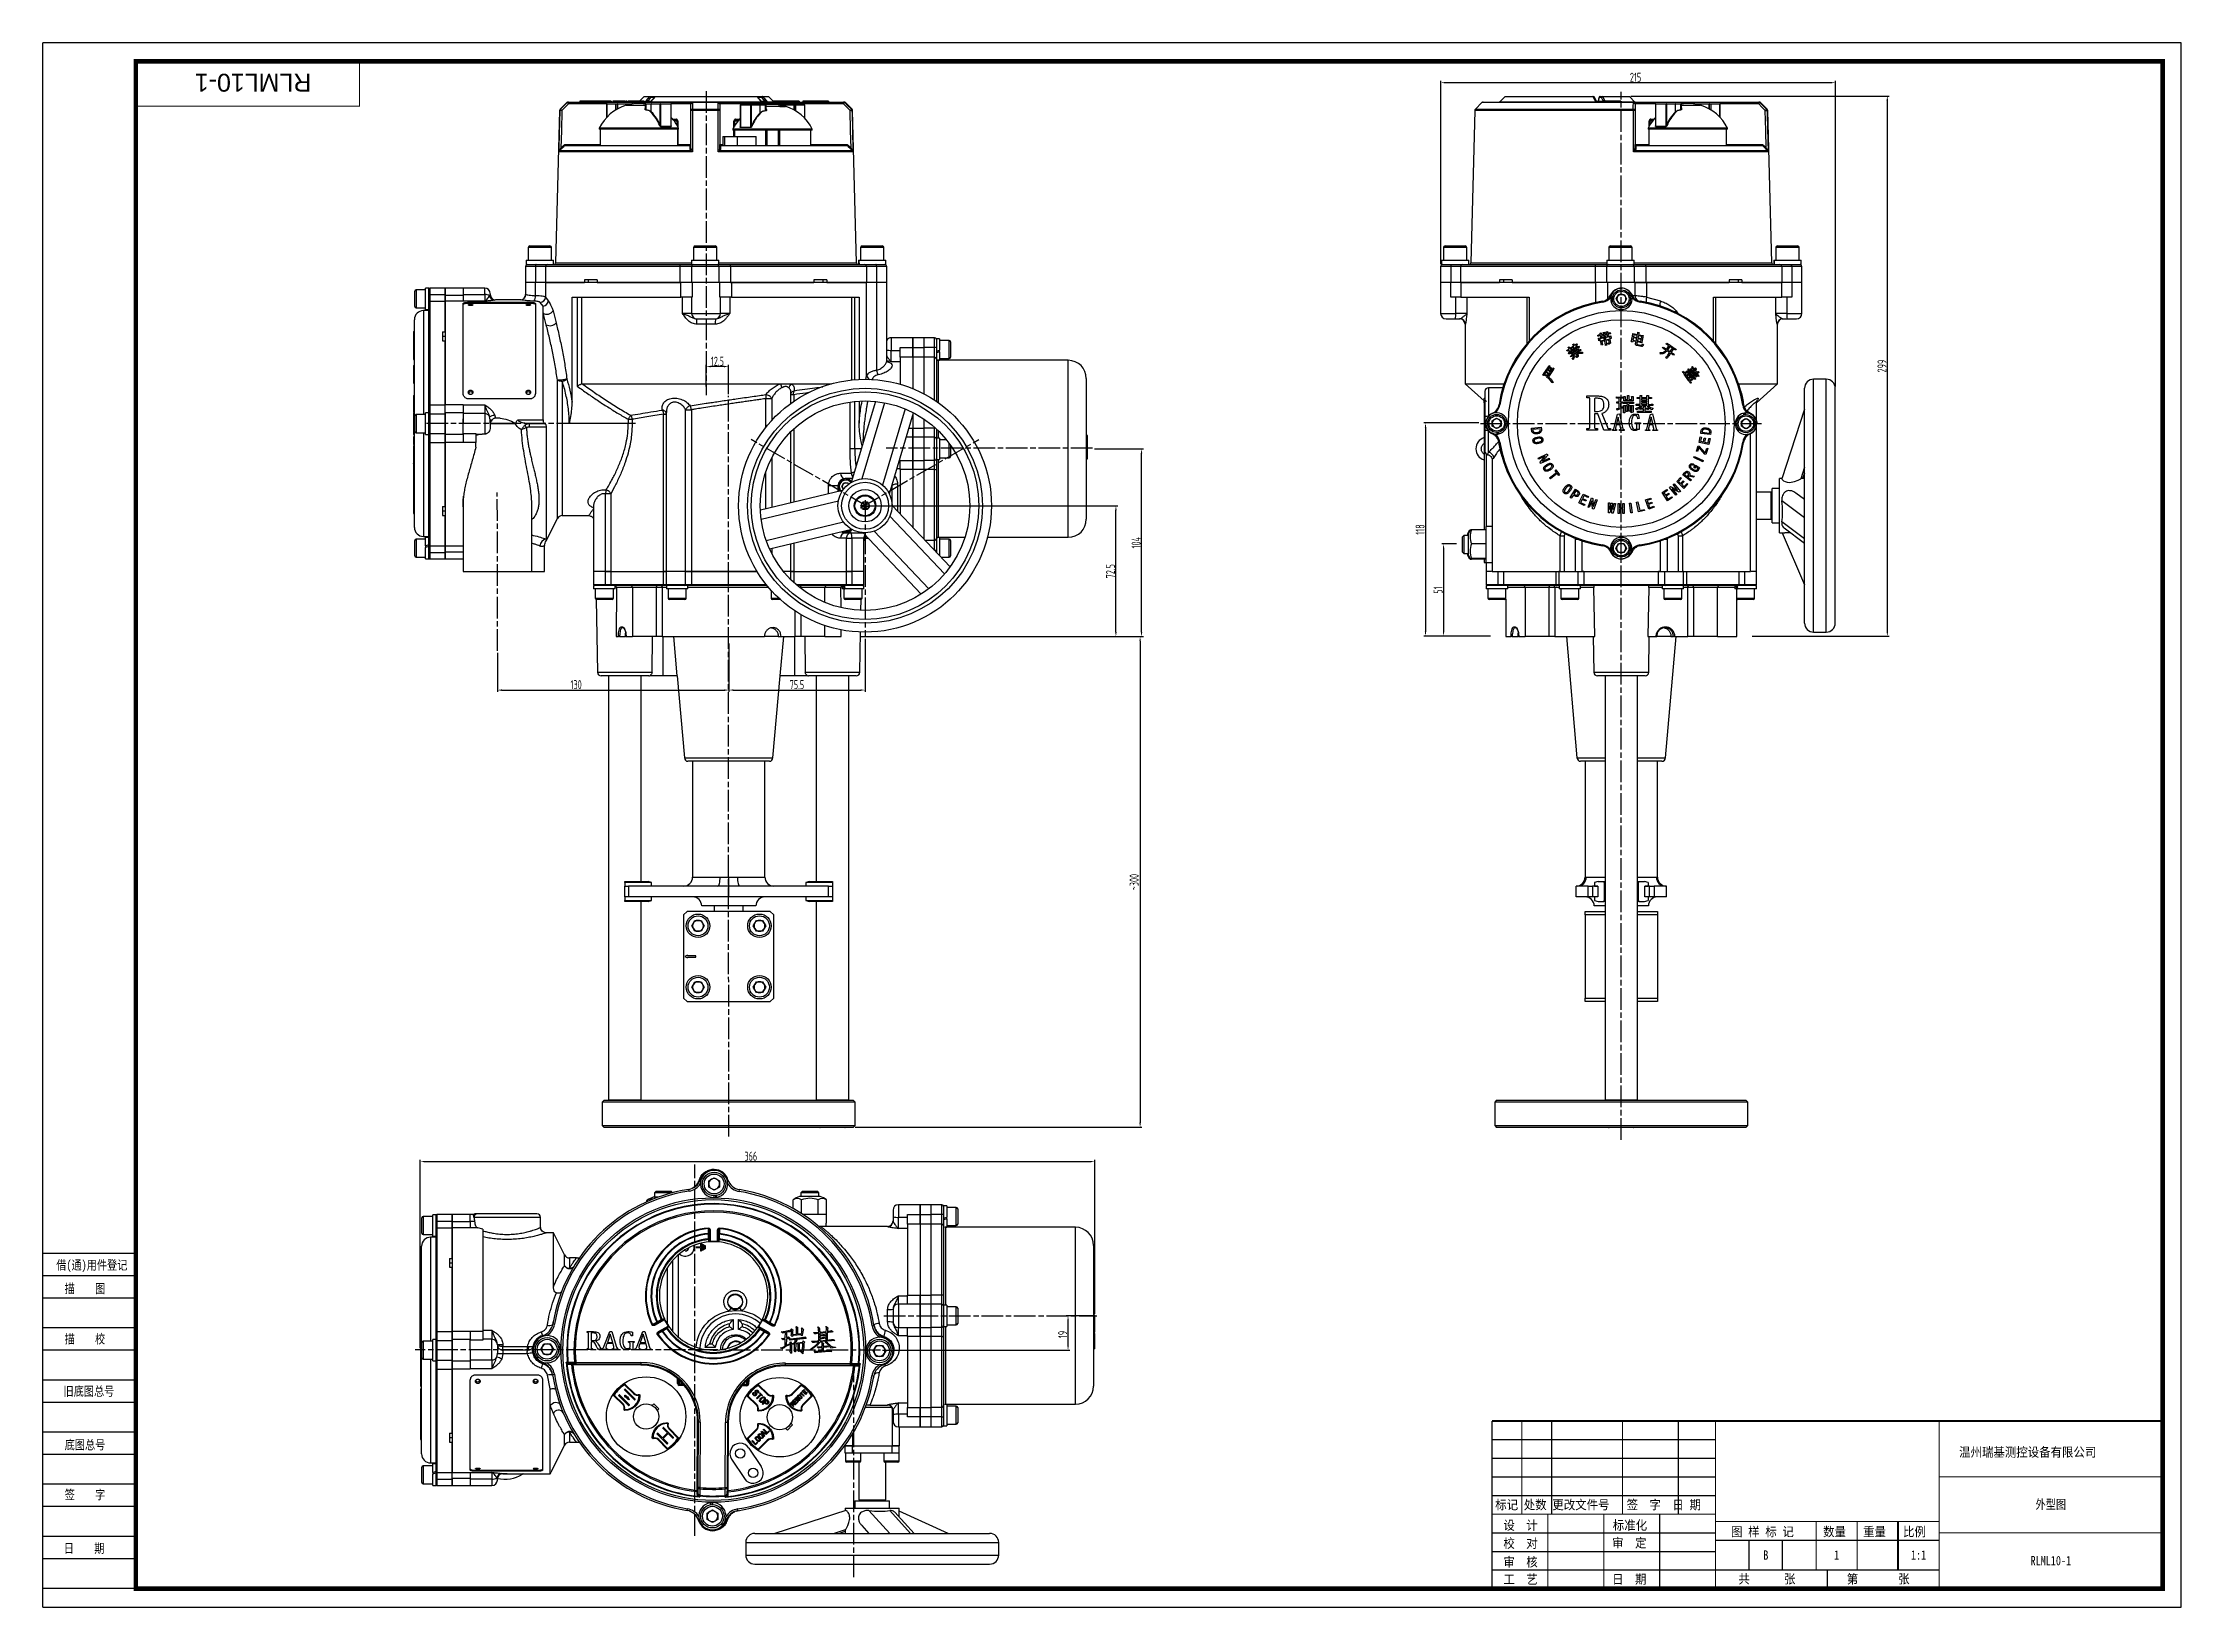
# Model space of a CAD drawing. Header units: millimetres. Extents: x 7829 to 9013, y 2050 to 2917.
import ezdxf

# ---------------------------------------------------------------- set-up
doc = ezdxf.new("R2010")
doc.units = ezdxf.units.MM
doc.linetypes.add('AM_ISO08W050', pattern=[18, 12, -1.5, 3, -1.5])
for name, color, linetype, lineweight in [('4-尺寸线', 7, 'Continuous', 15), ('AM_5', 3, 'Continuous', 25), ('AM_7', 4, 'AM_ISO08W050', 25)]:
    doc.layers.add(name, color=color, linetype=linetype, lineweight=lineweight)
doc.styles.get("Standard").update_dxf_attribs({"font": 'arial.ttf'})
doc.styles.add('STYLE1', font='')
doc.styles.add('STYLE5', font='SimSun.ttf', dxfattribs={"width": 0.8, "height": 3})
doc.styles.add('工程字', font='gbenor.shx', dxfattribs={"width": 0.707, "bigfont": 'hztxt.shx'})
doc.styles.get('STYLE1').set_extended_font_data('FangSong_GB2312')
doc.dimstyles.new('AM_GB$0', dxfattribs={"dimtxt": 3.5, "dimasz": 2.5, "dimexe": 1, "dimexo": 1, "dimgap": 0.5, "dimtad": 1, "dimdsep": 46, "dimtxsty": '工程字', "dimcen": 0, "dimclrd": 256, "dimclre": 256, "dimclrt": 2, "dimadec": 0, "dimazin": 2, "dimtp": 0.1, "dimtm": 0.1, "dimtfac": 0.71, "dimtmove": 0, "dimatfit": 3, "dimfxl": 0, "dimlwd": -1, "dimlwe": -1, "dimarcsym": 0})

msp = doc.modelspace()

# ---------------------------------------------------------------- texts
for s, height, style, width, p in [('借(通)用件登记', 5.1562, 'STYLE1', 0.8, (7836.567, 2237.285)), ('描    图', 5.1562, 'STYLE1', 0.8, (7841.23, 2224.265)), ('描    校', 5.1562, 'STYLE1', 0.8, (7841.182, 2196.37)), ('旧底图总号', 5.1562, 'STYLE1', 0.8, (7840.587, 2167.406)), ('底图总号', 5.1562, 'STYLE1', 0.8, (7841.23, 2137.749)), ('   温州瑞基测控设备有限公司', 5.15625, 'STYLE5', 0.9, (8880.54, 2133.7)), ('签    字', 5.1562, 'STYLE1', 0.8, (7841.23, 2110.098)), ('标记 处数 更改文件号   签  字  日 期', 5.15625, 'STYLE5', 0.9, (8633.198, 2104.555)), ('设  计', 5.1562, 'STYLE5', 0.9, (8637.715, 2093.222)), ('标准化', 5.1562, 'STYLE5', 0.9, (8698.295, 2093.222)), ('图 样 标 记', 5.1562, 'STYLE5', 0.9, (8763.737, 2089.634)), ('数量   重量   比例', 5.15625, 'STYLE5', 0.9, (8814.711, 2089.606)), ('日    期', 5.1562, 'STYLE1', 0.8, (7840.749, 2080.415)), ('校  对', 5.1562, 'STYLE5', 0.9, (8637.715, 2083.177)), ('审  定', 5.1562, 'STYLE5', 0.9, (8697.939, 2083.434)), ('审  核', 5.1562, 'STYLE5', 0.9, (8637.715, 2072.874)), ('工  艺', 5.1562, 'STYLE5', 0.9, (8637.715, 2063.208)), ('日  期', 5.1562, 'STYLE5', 0.9, (8697.939, 2063.344)), ('共      张         第       张', 5.15625, 'STYLE5', 0.9, (8767.825, 2063.493))]:
    msp.add_text(s, height=height, dxfattribs=dict(style=style, width=width)).set_placement(p)
at = {"attachment_point": 5, "style": 'STYLE5'}
for s, insert, char_height, width in [('外型图', (8940.789, 2107.08), 5.1562, 123.75), ('B', (8783.008, 2079.236), 5.156, 18.5625), ('1', (8822.196, 2079.236), 5.156, 22.6875), ('1:1', (8867.571, 2079.236), 5.1562, 22.6875), ('RLML10-1', (8940.789, 2076.142), 5.1562, 123.75)]:
    msp.add_mtext(s, dxfattribs=dict(at, insert=insert, char_height=char_height, width=width))
at = {"layer": '4-尺寸线', "insert": (7945.543, 2894.574), "char_height": 9.9, "width": 123.75, "attachment_point": 5, "rotation": 180}
msp.add_mtext('RLML10-1', dxfattribs=at)

# ---------------------------------------------------------------- blocks, each defined once
blk = doc.blocks.new('*D26')
at = {"layer": 'AM_5', "transparency": 16777216}
for p, q in [((8196.3, 2726.3), (8196.3, 2738.3)), ((8206.3, 2737.3), (8198.8, 2737.3)), ((8208.8, 2722), (8208.8, 2738.3))]:
    blk.add_line(p, q, dxfattribs=at)
for points in [[(8198.8, 2737.7), (8198.8, 2736.9), (8196.3, 2737.3)], [(8206.3, 2737.7), (8206.3, 2736.9), (8208.8, 2737.3)]]:
    blk.add_solid(points, dxfattribs=at)
at = {"layer": 'Defpoints', "color": 0}
for p in [(8196.3, 2737.3), (8196.3, 2725.3), (8208.8, 2721)]:
    blk.add_point(p, dxfattribs=at)
at = {"layer": 'AM_5', "color": 2, "transparency": 16777216, "insert": (8202.6, 2740.3), "char_height": 5, "attachment_point": 5, "style": '工程字'}
blk.add_mtext('12.5', dxfattribs=at)
blk = doc.blocks.new('*D28')
at = {"layer": 'AM_5', "transparency": 16777216}
for p, q in [((8411.7, 2211.7), (8395.7, 2211.7)), ((8396.7, 2195.2), (8396.7, 2209.2)), ((8293.9, 2192.7), (8397.7, 2192.7))]:
    blk.add_line(p, q, dxfattribs=at)
for points in [[(8396.3, 2209.2), (8397.1, 2209.2), (8396.7, 2211.7)], [(8396.3, 2195.2), (8397.1, 2195.2), (8396.7, 2192.7)]]:
    blk.add_solid(points, dxfattribs=at)
at = {"layer": 'Defpoints', "color": 0}
for p in [(8396.7, 2211.7), (8412.7, 2211.7), (8292.9, 2192.7)]:
    blk.add_point(p, dxfattribs=at)
at = {"layer": 'AM_5', "color": 2, "transparency": 16777216, "insert": (8393.7, 2201.4), "char_height": 5, "attachment_point": 5, "rotation": 90, "style": '工程字'}
blk.add_mtext('19', dxfattribs=at)
blk = doc.blocks.new('*D29')
at = {"layer": 'AM_5', "transparency": 16777216}
for p, q in [((8038.1, 2193.9), (8038.1, 2298.1)), ((8040.6, 2297.1), (8409, 2297.1)), ((8411.5, 2213.8), (8411.5, 2298.1))]:
    blk.add_line(p, q, dxfattribs=at)
for points in [[(8040.6, 2297.5), (8040.6, 2296.7), (8038.1, 2297.1)], [(8409, 2297.5), (8409, 2296.7), (8411.5, 2297.1)]]:
    blk.add_solid(points, dxfattribs=at)
at = {"layer": 'Defpoints', "color": 0}
for p in [(8411.5, 2297.1), (8411.5, 2212.8), (8038.1, 2192.9)]:
    blk.add_point(p, dxfattribs=at)
at = {"layer": 'AM_5', "color": 2, "transparency": 16777216, "insert": (8221.1, 2300.1), "char_height": 5, "attachment_point": 5, "style": '工程字'}
blk.add_mtext('366', dxfattribs=at)
blk = doc.blocks.new('*D30')
at = {"layer": 'AM_5', "transparency": 16777216}
for p, q in [((8708.3, 2887.1), (8851.3, 2887.1)), ((8850.3, 2590.6), (8850.3, 2884.6)), ((8775.5, 2588.1), (8851.3, 2588.1))]:
    blk.add_line(p, q, dxfattribs=at)
for points in [[(8849.8, 2884.6), (8850.7, 2884.6), (8850.3, 2887.1)], [(8849.8, 2590.6), (8850.7, 2590.6), (8850.3, 2588.1)]]:
    blk.add_solid(points, dxfattribs=at)
at = {"layer": 'Defpoints', "color": 0}
for p in [(8707.3, 2887.1), (8850.3, 2887.1), (8774.5, 2588.1)]:
    blk.add_point(p, dxfattribs=at)
at = {"layer": 'AM_5', "color": 2, "transparency": 16777216, "insert": (8847.3, 2737.6), "char_height": 5, "attachment_point": 5, "rotation": 90, "style": '工程字'}
blk.add_mtext('299', dxfattribs=at)
blk = doc.blocks.new('*D31')
at = {"layer": 'AM_5', "transparency": 16777216}
for p, q in [((8603, 2794.1), (8603, 2895.5)), ((8819, 2894.5), (8605.5, 2894.5)), ((8821.5, 2726.3), (8821.5, 2895.5))]:
    blk.add_line(p, q, dxfattribs=at)
for points in [[(8605.5, 2894.9), (8605.5, 2894.1), (8603, 2894.5)], [(8819, 2894.9), (8819, 2894.1), (8821.5, 2894.5)]]:
    blk.add_solid(points, dxfattribs=at)
at = {"layer": 'Defpoints', "color": 0}
for p in [(8603, 2894.5), (8603, 2793.1), (8821.5, 2725.3)]:
    blk.add_point(p, dxfattribs=at)
at = {"layer": 'AM_5', "color": 2, "transparency": 16777216, "insert": (8710.9, 2897.5), "char_height": 5, "attachment_point": 5, "style": '工程字'}
blk.add_mtext('215', dxfattribs=at)
blk = doc.blocks.new('*D32')
at = {"layer": 'AM_5', "transparency": 16777216}
for p, q in [((8624.2, 2706.1), (8593.6, 2706.1)), ((8594.6, 2703.6), (8594.6, 2590.6)), ((8630.5, 2588.1), (8593.6, 2588.1))]:
    blk.add_line(p, q, dxfattribs=at)
for points in [[(8594.2, 2703.6), (8595, 2703.6), (8594.6, 2706.1)], [(8594.2, 2590.6), (8595, 2590.6), (8594.6, 2588.1)]]:
    blk.add_solid(points, dxfattribs=at)
at = {"layer": 'Defpoints', "color": 0}
for p in [(8625.2, 2706.1), (8594.6, 2588.1), (8631.5, 2588.1)]:
    blk.add_point(p, dxfattribs=at)
at = {"layer": 'AM_5', "color": 2, "transparency": 16777216, "insert": (8591.6, 2647.1), "char_height": 5, "attachment_point": 5, "rotation": 90, "style": '工程字'}
blk.add_mtext('118', dxfattribs=at)
blk = doc.blocks.new('*D33')
at = {"layer": 'AM_5', "transparency": 16777216}
for p, q in [((8611.7, 2639.1), (8603.6, 2639.1)), ((8604.6, 2636.6), (8604.6, 2590.6)), ((8630.5, 2588.1), (8603.6, 2588.1))]:
    blk.add_line(p, q, dxfattribs=at)
for points in [[(8604.2, 2636.6), (8605, 2636.6), (8604.6, 2639.1)], [(8604.2, 2590.6), (8605, 2590.6), (8604.6, 2588.1)]]:
    blk.add_solid(points, dxfattribs=at)
at = {"layer": 'Defpoints', "color": 0}
for p in [(8612.7, 2639.1), (8604.6, 2588.1), (8631.5, 2588.1)]:
    blk.add_point(p, dxfattribs=at)
at = {"layer": 'AM_5', "color": 2, "transparency": 16777216, "insert": (8601.6, 2613.6), "char_height": 5, "attachment_point": 5, "rotation": 90, "style": '工程字'}
blk.add_mtext('51', dxfattribs=at)
blk = doc.blocks.new('*D35')
at = {"layer": 'AM_5', "transparency": 16777216}
for p, q in [((8208.9, 2584), (8208.9, 2557.2)), ((8080.8, 2578.9), (8080.8, 2557.2)), ((8083.3, 2558.2), (8206.4, 2558.2))]:
    blk.add_line(p, q, dxfattribs=at)
for points in [[(8083.3, 2558.6), (8083.3, 2557.7), (8080.8, 2558.2)], [(8206.4, 2558.6), (8206.4, 2557.7), (8208.9, 2558.2)]]:
    blk.add_solid(points, dxfattribs=at)
at = {"layer": 'Defpoints', "color": 0}
for p in [(8208.9, 2585), (8080.8, 2579.9), (8208.9, 2558.2)]:
    blk.add_point(p, dxfattribs=at)
at = {"layer": 'AM_5', "color": 2, "transparency": 16777216, "insert": (8124.4, 2561.2), "char_height": 5, "attachment_point": 5, "style": '工程字'}
blk.add_mtext('130', dxfattribs=at)
blk = doc.blocks.new('*D36')
at = {"layer": 'AM_5', "transparency": 16777216}
for p, q in [((8208.9, 2584), (8208.9, 2557.2)), ((8284.4, 2586.5), (8284.4, 2557.2)), ((8211.4, 2558.2), (8281.9, 2558.2))]:
    blk.add_line(p, q, dxfattribs=at)
for points in [[(8211.4, 2558.6), (8211.4, 2557.8), (8208.9, 2558.2)], [(8281.9, 2558.6), (8281.9, 2557.8), (8284.4, 2558.2)]]:
    blk.add_solid(points, dxfattribs=at)
at = {"layer": 'Defpoints', "color": 0}
for p in [(8208.9, 2585), (8284.4, 2587.5), (8284.4, 2558.2)]:
    blk.add_point(p, dxfattribs=at)
at = {"layer": 'AM_5', "color": 2, "transparency": 16777216, "insert": (8246.6, 2561.2), "char_height": 5, "attachment_point": 5, "style": '工程字'}
blk.add_mtext('75.5', dxfattribs=at)
blk = doc.blocks.new('*D37')
at = {"layer": 'AM_5', "transparency": 16777216}
for p, q in [((8285.4, 2660.3), (8424.2, 2660.3)), ((8423.2, 2590.3), (8423.2, 2657.8)), ((8281.4, 2587.8), (8424.2, 2587.8))]:
    blk.add_line(p, q, dxfattribs=at)
for points in [[(8422.8, 2657.8), (8423.6, 2657.8), (8423.2, 2660.3)], [(8422.8, 2590.3), (8423.6, 2590.3), (8423.2, 2587.8)]]:
    blk.add_solid(points, dxfattribs=at)
at = {"layer": 'Defpoints', "color": 0}
for p in [(8284.4, 2660.3), (8423.2, 2660.3), (8280.4, 2587.8)]:
    blk.add_point(p, dxfattribs=at)
at = {"layer": 'AM_5', "color": 2, "transparency": 16777216, "insert": (8420.2, 2624), "char_height": 5, "attachment_point": 5, "rotation": 90, "style": '工程字'}
blk.add_mtext('72.5', dxfattribs=at)
blk = doc.blocks.new('*D38')
at = {"layer": 'AM_5', "transparency": 16777216}
for p, q in [((8411.4, 2691.8), (8438.4, 2691.8)), ((8437.4, 2590.3), (8437.4, 2689.3)), ((8281.4, 2587.8), (8438.4, 2587.8))]:
    blk.add_line(p, q, dxfattribs=at)
for points in [[(8437, 2689.3), (8437.8, 2689.3), (8437.4, 2691.8)], [(8437, 2590.3), (8437.8, 2590.3), (8437.4, 2587.8)]]:
    blk.add_solid(points, dxfattribs=at)
at = {"layer": 'Defpoints', "color": 0}
for p in [(8410.4, 2691.8), (8437.4, 2691.8), (8280.4, 2587.8)]:
    blk.add_point(p, dxfattribs=at)
at = {"layer": 'AM_5', "color": 2, "transparency": 16777216, "insert": (8434.4, 2639.8), "char_height": 5, "attachment_point": 5, "rotation": 90, "style": '工程字'}
blk.add_mtext('104', dxfattribs=at)
blk = doc.blocks.new('*D39')
at = {"layer": 'AM_5', "transparency": 16777216}
for p, q in [((8285.3, 2587.8), (8437.6, 2587.8)), ((8436.6, 2585.3), (8436.6, 2318.6)), ((8278.8, 2316.1), (8437.6, 2316.1))]:
    blk.add_line(p, q, dxfattribs=at)
for points in [[(8436.2, 2585.3), (8437, 2585.3), (8436.6, 2587.8)], [(8436.2, 2318.6), (8437, 2318.6), (8436.6, 2316.1)]]:
    blk.add_solid(points, dxfattribs=at)
at = {"layer": 'Defpoints', "color": 0, "transparency": 16777216}
for p in [(8284.3, 2587.8), (8277.8, 2316.1), (8436.6, 2316.1)]:
    blk.add_point(p, dxfattribs=at)
at = {"layer": 'AM_5', "color": 2, "transparency": 16777216, "insert": (8433.3, 2451.9), "char_height": 5, "attachment_point": 5, "rotation": 90, "style": '工程字'}
blk.add_mtext('~300', dxfattribs=at)

# ---------------------------------------------------------------- dimensions: what is measured, and where the dimension line sits
at = {"layer": 'AM_5'}
for base, p1, p2, text, override, picture, middle in [((8602.99, 2894.525), (8821.47, 2725.279), (8602.99, 2793.079), '215', {"dimtxt": 5}, '*D31', (8710.948, 2894.525)), ((8208.867, 2558.166), (8080.794, 2579.908), (8208.867, 2584.985), '130', {"dimtxt": 5, "dimpost": ''}, '*D35', (8124.391, 2558.166)), ((8411.499, 2297.094), (8038.099, 2192.899), (8411.499, 2212.756), '366', {"dimtxt": 5}, '*D29', (8221.096, 2297.094))]:
    dim = msp.add_linear_dim(base=base, p1=p1, p2=p2, text=text, dimstyle='AM_GB$0', override=override, dxfattribs=at)
    dim.commit()
    dim.dimension.update_dxf_attribs({"geometry": picture, "text_midpoint": middle, "dimtype": 160})
for base, p1, p2, picture, middle in [((8850.253, 2887.079), (8774.49, 2588.079), (8707.283, 2887.079), '*D30', (8847.253, 2737.579)), ((8437.428, 2691.779), (8280.367, 2587.779), (8410.361, 2691.779), '*D38', (8434.428, 2639.779)), ((8423.211, 2660.279), (8280.367, 2587.779), (8284.367, 2660.279), '*D37', (8420.211, 2624.029)), ((8604.608, 2588.079), (8612.696, 2639.079), (8631.49, 2588.079), '*D33', (8601.608, 2613.579))]:
    dim = msp.add_linear_dim(base=base, p1=p1, p2=p2, angle=90, dimstyle='AM_GB$0', override={"dimtxt": 5}, dxfattribs=at)
    dim.commit()
    dim.dimension.update_dxf_attribs({"geometry": picture, "text_midpoint": middle})
for base, p1, p2, override, picture, middle in [((8196.314, 2737.285), (8208.804, 2721.031), (8196.314, 2725.285), {"dimtxt": 5, "dimdec": 1}, '*D26', (8202.559, 2740.285)), ((8284.367, 2558.191), (8208.867, 2584.985), (8284.367, 2587.485), {"dimtxt": 5}, '*D36', (8246.617, 2561.191))]:
    dim = msp.add_linear_dim(base=base, p1=p1, p2=p2, dimstyle='AM_GB$0', override=override, dxfattribs=at)
    dim.commit()
    dim.dimension.update_dxf_attribs({"geometry": picture, "text_midpoint": middle})
for base, p1, p2, picture, middle in [((8594.608, 2588.079), (8625.202, 2706.079), (8631.49, 2588.079), '*D32', (8594.608, 2647.079)), ((8396.679, 2211.744), (8292.893, 2192.742), (8412.667, 2211.744), '*D28', (8396.679, 2201.377))]:
    dim = msp.add_linear_dim(base=base, p1=p1, p2=p2, angle=90, dimstyle='AM_GB$0', override={"dimtxt": 5}, dxfattribs=at)
    dim.commit()
    dim.dimension.update_dxf_attribs({"geometry": picture, "text_midpoint": middle, "dimtype": 160})
dim = msp.add_linear_dim(base=(8436.612, 2316.053), p1=(8284.314, 2587.785), p2=(8277.802, 2316.053), angle=90, text='~300', dimstyle='AM_GB$0', override={"dimtxt": 5}, dxfattribs=at)
dim.commit()
dim.dimension.update_dxf_attribs({"geometry": '*D39', "text_midpoint": (8433.3, 2451.919)})

# ---------------------------------------------------------------- linework, layer by layer
for p, q in [((7829.102, 2050.361), (7829.102, 2916.611)), ((9012.977, 2916.611), (7829.102, 2916.611)), ((9012.977, 2050.361), (9012.977, 2916.611)), ((7880.664, 2246.299), (7829.102, 2246.299)), ((7880.664, 2233.924), (7829.102, 2233.924)), ((7880.664, 2221.549), (7829.102, 2221.549)), ((7880.664, 2205.049), (7829.102, 2205.049)), ((7880.664, 2192.674), (7829.102, 2192.674)), ((7880.664, 2176.174), (7829.102, 2176.174)), ((7880.664, 2163.799), (7829.102, 2163.799)), ((7880.664, 2147.299), (7829.102, 2147.299)), ((8631.414, 2143.174), (8755.164, 2143.174)), ((7880.664, 2134.924), (7829.102, 2134.924)), ((8631.414, 2132.861), (8755.164, 2132.861)), ((8631.414, 2122.549), (8755.164, 2122.549)), ((7880.664, 2118.424), (7829.102, 2118.424)), ((8631.414, 2112.236), (8755.164, 2112.236)), ((7880.664, 2106.049), (7829.102, 2106.049)), ((7880.664, 2089.549), (7829.102, 2089.549)), ((8631.414, 2091.611), (8755.164, 2091.611)), ((8755.164, 2087.486), (8878.914, 2087.486)), ((8773.727, 2070.986), (8773.727, 2087.486)), ((8792.289, 2070.986), (8792.289, 2087.486)), ((7880.664, 2077.174), (7829.102, 2077.174)), ((8631.414, 2081.299), (8755.164, 2081.299)), ((7880.664, 2060.674), (7829.102, 2060.674)), ((7829.102, 2050.361), (9012.977, 2050.361)), ((7829.102, 2050.361), (7829.102, 2050.361))]:
    msp.add_line(p, q)
at = {"color": 7, "linetype": 'Continuous', "lineweight": 25}
for p, q in [((8115.23, 2879.137), (8113.02, 2794.753)), ((8115.506, 2879.137), (8115.23, 2879.137)), ((8119.19, 2883.486), (8115.523, 2879.818)), ((8115.523, 2879.818), (8115.797, 2879.818)), ((8120.179, 2882.779), (8116.497, 2879.111)), ((8119.48, 2883.486), (8119.19, 2883.486)), ((8119.897, 2883.779), (8120.184, 2883.779)), ((8141.478, 2882.779), (8120.179, 2882.779)), ((8120.184, 2883.779), (8156.281, 2883.779)), ((8126.437, 2884.279), (8126.437, 2883.779)), ((8129.502, 2884.279), (8126.437, 2884.279)), ((8129.502, 2884.279), (8129.502, 2883.779)), ((8129.505, 2884.279), (8129.502, 2884.279)), ((8129.505, 2884.279), (8129.505, 2883.779)), ((8131.129, 2884.279), (8131.129, 2883.779)), ((8131.734, 2884.279), (8131.129, 2884.279)), ((8131.734, 2884.279), (8131.734, 2883.779)), ((8132.688, 2884.279), (8132.688, 2883.779)), ((8134.692, 2884.279), (8132.688, 2884.279)), ((8134.692, 2884.279), (8134.692, 2883.779)), ((8137.782, 2884.279), (8134.692, 2884.279)), ((8137.782, 2884.279), (8137.782, 2883.779)), ((8137.784, 2884.279), (8137.782, 2884.279)), ((8137.784, 2884.279), (8137.784, 2883.779)), ((8140.414, 2884.279), (8137.784, 2884.279)), ((8140.414, 2884.279), (8140.414, 2883.779)), ((8143.748, 2884.279), (8140.414, 2884.279)), ((8141.278, 2882.579), (8141.278, 2875.278)), ((8141.278, 2882.579), (8141.337, 2882.579)), ((8146.269, 2882.579), (8141.337, 2882.579)), ((8141.337, 2882.579), (8141.337, 2875.34)), ((8141.478, 2882.779), (8146.411, 2882.779)), ((8143.748, 2884.279), (8143.748, 2883.779)), ((8143.75, 2884.279), (8143.748, 2884.279)), ((8143.75, 2884.279), (8143.75, 2883.779)), ((8144.733, 2884.279), (8144.733, 2883.779)), ((8146.269, 2879.351), (8146.269, 2882.579)), ((8147.031, 2882.579), (8146.269, 2882.579)), ((8146.411, 2882.779), (8147.231, 2882.779)), ((8147.031, 2882.579), (8147.031, 2879.802)), ((8147.031, 2882.579), (8147.225, 2882.579)), ((8154.605, 2882.579), (8147.225, 2882.579)), ((8147.225, 2882.579), (8147.225, 2879.911)), ((8147.231, 2882.779), (8155.261, 2882.779)), ((8148.405, 2884.279), (8148.405, 2883.779)), ((8150.582, 2884.279), (8150.582, 2883.779)), ((8151.123, 2884.279), (8150.582, 2884.279)), ((8151.123, 2884.279), (8151.123, 2883.779)), ((8151.705, 2884.279), (8151.123, 2884.279)), ((8151.705, 2884.279), (8151.705, 2883.779)), ((8151.718, 2884.279), (8151.705, 2884.279)), ((8151.718, 2884.279), (8151.718, 2883.779)), ((8152.128, 2881.979), (8152.128, 2881.976)), ((8152.128, 2881.979), (8162.796, 2881.979)), ((8152.128, 2881.976), (8162.796, 2881.976)), ((8152.436, 2884.279), (8152.436, 2883.779)), ((8152.438, 2884.279), (8152.438, 2883.779)), ((8152.94, 2884.279), (8152.94, 2883.779)), ((8156.029, 2884.279), (8152.94, 2884.279)), ((8155.843, 2882.779), (8155.261, 2882.779)), ((8156.029, 2884.279), (8156.029, 2883.779)), ((8156.031, 2884.279), (8156.029, 2884.279)), ((8156.031, 2884.279), (8156.031, 2883.779)), ((8158.662, 2884.279), (8156.031, 2884.279)), ((8156.281, 2883.779), (8188.93, 2883.779)), ((8158.662, 2884.279), (8158.662, 2883.779)), ((8161.995, 2884.279), (8158.662, 2884.279)), ((8161.821, 2886.632), (8159.468, 2884.279)), ((8164.989, 2886.632), (8161.821, 2886.632)), ((8161.995, 2884.279), (8161.995, 2883.779)), ((8161.997, 2884.279), (8161.995, 2884.279)), ((8161.997, 2884.279), (8161.997, 2883.779)), ((8161.997, 2883.925), (8162.63, 2883.925)), ((8162.175, 2886.779), (8165.31, 2886.779)), ((8162.999, 2882.779), (8162.414, 2882.779)), ((8162.796, 2882.579), (8162.796, 2879.987)), ((8162.799, 2882.579), (8162.796, 2882.579)), ((8162.799, 2879.856), (8162.799, 2882.579)), ((8162.799, 2882.579), (8163.053, 2882.579)), ((8162.801, 2880.149), (8162.799, 2879.856)), ((8162.999, 2882.779), (8166.119, 2882.779)), ((8163.053, 2882.579), (8163.053, 2879.554)), ((8165.977, 2882.579), (8163.053, 2882.579)), ((8163.814, 2884.279), (8165.882, 2884.279)), ((8165.31, 2886.779), (8167.556, 2886.779)), ((8167.625, 2886.279), (8165.558, 2886.279)), ((8167.909, 2886.605), (8165.597, 2883.952)), ((8165.632, 2883.925), (8227.088, 2883.925)), ((8165.977, 2878.399), (8165.977, 2882.579)), ((8170.91, 2882.579), (8165.977, 2882.579)), ((8166.119, 2882.779), (8171.051, 2882.779)), ((8167.54, 2886.779), (8168.284, 2886.779)), ((8224.741, 2886.632), (8167.993, 2886.632)), ((8168.284, 2886.779), (8224.452, 2886.779)), ((8170.91, 2870.866), (8170.91, 2882.579)), ((8170.91, 2882.579), (8171.163, 2882.579)), ((8171.051, 2882.779), (8176.779, 2882.779)), ((8176.945, 2882.579), (8171.163, 2882.579)), ((8171.163, 2882.579), (8171.163, 2870.295)), ((8187.93, 2882.779), (8176.779, 2882.779)), ((8176.945, 2870.295), (8176.945, 2882.579)), ((8176.945, 2882.579), (8176.979, 2882.579)), ((8176.979, 2870.426), (8176.979, 2882.579)), ((8187.908, 2858.304), (8187.911, 2879.111)), ((8202.993, 2879.137), (8188.819, 2879.137)), ((8188.846, 2879.818), (8202.969, 2879.818)), ((8202.991, 2883.486), (8188.861, 2883.486)), ((8188.93, 2883.779), (8202.93, 2883.779)), ((8202.93, 2883.779), (8203.113, 2883.779)), ((8203.113, 2883.779), (8236.28, 2883.779)), ((8203.911, 2879.111), (8203.908, 2858.304)), ((8204.113, 2882.779), (8203.93, 2882.779)), ((8204.113, 2860.279), (8204.113, 2882.779)), ((8236.274, 2882.779), (8204.113, 2882.779)), ((8215.277, 2882.079), (8215.277, 2869.921)), ((8215.277, 2882.079), (8215.311, 2882.079)), ((8215.311, 2882.079), (8215.311, 2869.795)), ((8221.093, 2882.079), (8215.311, 2882.079)), ((8215.477, 2882.279), (8221.205, 2882.279)), ((8218.633, 2882.316), (8218.633, 2882.279)), ((8219.828, 2882.279), (8219.828, 2882.316)), ((8219.921, 2882.316), (8219.921, 2882.279)), ((8219.962, 2882.316), (8219.962, 2882.279)), ((8220.536, 2882.279), (8221.08, 2882.279)), ((8220.953, 2882.279), (8220.953, 2882.316)), ((8221.093, 2869.795), (8221.093, 2882.079)), ((8221.093, 2882.079), (8221.346, 2882.079)), ((8221.205, 2882.279), (8226.137, 2882.279)), ((8221.346, 2882.079), (8221.346, 2870.366)), ((8226.279, 2882.079), (8221.346, 2882.079)), ((8221.601, 2882.316), (8221.601, 2882.279)), ((8221.909, 2882.279), (8221.909, 2882.316)), ((8222.398, 2882.316), (8222.398, 2882.279)), ((8223.546, 2882.279), (8223.546, 2882.316)), ((8224.452, 2886.779), (8225.277, 2886.779)), ((8224.669, 2882.279), (8224.669, 2882.316)), ((8227.131, 2883.955), (8224.834, 2886.611)), ((8227.226, 2886.279), (8225.121, 2886.279)), ((8225.245, 2886.779), (8227.478, 2886.779)), ((8226.137, 2882.279), (8229.257, 2882.279)), ((8226.279, 2877.899), (8226.279, 2882.079)), ((8229.203, 2882.079), (8226.279, 2882.079)), ((8226.583, 2882.279), (8226.583, 2882.316)), ((8226.851, 2884.279), (8228.959, 2884.279)), ((8227.478, 2886.779), (8230.761, 2886.779)), ((8231.114, 2886.632), (8227.798, 2886.632)), ((8229.203, 2879.054), (8229.203, 2882.079)), ((8229.203, 2882.079), (8229.457, 2882.079)), ((8229.257, 2882.279), (8229.26, 2882.279)), ((8229.457, 2879.356), (8229.439, 2879.475)), ((8229.457, 2882.079), (8229.457, 2879.356)), ((8229.46, 2882.079), (8229.457, 2882.079)), ((8229.46, 2879.475), (8229.46, 2882.079)), ((8229.46, 2881.479), (8240.127, 2881.479)), ((8229.46, 2881.476), (8236.457, 2881.476)), ((8230.143, 2883.925), (8233.568, 2883.925)), ((8233.568, 2884.178), (8231.114, 2886.632)), ((8233.568, 2884.279), (8233.568, 2883.779)), ((8234.587, 2884.279), (8233.568, 2884.279)), ((8234.587, 2884.279), (8234.587, 2883.779)), ((8272.371, 2882.779), (8236.274, 2882.779)), ((8236.274, 2882.297), (8236.274, 2882.779)), ((8236.28, 2883.779), (8272.376, 2883.779)), ((8236.995, 2882.279), (8245.025, 2882.279)), ((8245.031, 2882.079), (8237.651, 2882.079)), ((8238.792, 2884.279), (8238.792, 2883.779)), ((8239.425, 2884.279), (8238.792, 2884.279)), ((8239.285, 2881.476), (8240.127, 2881.476)), ((8239.285, 2881.476), (8239.285, 2881.143)), ((8239.425, 2884.279), (8239.425, 2883.779)), ((8239.622, 2884.279), (8239.622, 2883.779)), ((8239.641, 2884.279), (8239.641, 2883.779)), ((8241.029, 2884.279), (8239.641, 2884.279)), ((8240.127, 2881.476), (8240.127, 2881.479)), ((8240.394, 2882.279), (8240.394, 2882.316)), ((8241.029, 2884.279), (8241.029, 2883.779)), ((8241.727, 2884.279), (8241.029, 2884.279)), ((8241.727, 2884.279), (8241.727, 2883.779)), ((8241.923, 2884.279), (8241.923, 2883.779)), ((8241.94, 2884.279), (8241.94, 2883.779)), ((8243.072, 2884.279), (8241.94, 2884.279)), ((8243.072, 2884.279), (8243.072, 2883.779)), ((8243.643, 2884.279), (8243.072, 2884.279)), ((8243.484, 2882.316), (8243.484, 2882.279)), ((8243.643, 2884.279), (8243.643, 2883.779)), ((8243.901, 2884.279), (8243.901, 2883.779)), ((8243.92, 2884.279), (8243.92, 2883.779)), ((8244.074, 2884.279), (8243.92, 2884.279)), ((8244.155, 2884.279), (8244.155, 2883.779)), ((8245.025, 2882.279), (8245.845, 2882.279)), ((8245.031, 2879.411), (8245.031, 2882.079)), ((8245.031, 2882.079), (8245.225, 2882.079)), ((8245.106, 2882.279), (8245.106, 2882.316)), ((8245.225, 2879.302), (8245.225, 2882.079)), ((8245.987, 2882.079), (8245.225, 2882.079)), ((8245.806, 2884.279), (8245.806, 2883.779)), ((8245.845, 2882.279), (8250.778, 2882.279)), ((8250.919, 2882.079), (8245.987, 2882.079)), ((8245.987, 2878.851), (8245.987, 2882.079)), ((8246.538, 2884.279), (8246.538, 2883.779)), ((8246.988, 2884.279), (8246.538, 2884.279)), ((8246.988, 2884.279), (8246.988, 2883.779)), ((8247.827, 2884.279), (8247.163, 2884.279)), ((8247.827, 2884.279), (8247.827, 2883.779)), ((8249.903, 2884.279), (8249.903, 2883.779)), ((8250.029, 2884.279), (8249.903, 2884.279)), ((8250.029, 2884.279), (8250.029, 2883.779)), ((8251.957, 2884.279), (8250.029, 2884.279)), ((8250.919, 2874.84), (8250.919, 2882.079)), ((8250.919, 2882.079), (8250.978, 2882.079)), ((8250.978, 2874.778), (8250.978, 2882.079)), ((8252.132, 2884.279), (8252.132, 2883.779)), ((8252.894, 2884.279), (8252.132, 2884.279)), ((8252.894, 2884.279), (8252.894, 2883.779)), ((8264.014, 2884.279), (8261.395, 2884.279)), ((8262.024, 2884.279), (8262.024, 2883.779)), ((8264.014, 2884.279), (8264.014, 2883.779)), ((8264.015, 2884.279), (8264.014, 2884.279)), ((8264.015, 2884.279), (8264.015, 2883.779)), ((8276.053, 2879.111), (8272.371, 2882.779)), ((8272.376, 2883.779), (8272.734, 2883.779)), ((8273.441, 2883.486), (8273.08, 2883.486)), ((8277.108, 2879.818), (8273.441, 2883.486)), ((8276.762, 2879.818), (8277.108, 2879.818)), ((8277.401, 2879.137), (8277.054, 2879.137)), ((8279.611, 2794.753), (8277.401, 2879.137)), ((8621.906, 2879.137), (8619.696, 2794.753)), ((8709.669, 2879.137), (8621.906, 2879.137)), ((8625.866, 2883.486), (8622.198, 2879.818)), ((8622.198, 2879.818), (8709.645, 2879.818)), ((8709.666, 2883.486), (8625.866, 2883.486)), ((8626.573, 2883.779), (8709.605, 2883.779)), ((8635.746, 2883.925), (8688.812, 2883.925)), ((8638.463, 2886.632), (8638.462, 2886.633)), ((8687.464, 2886.632), (8638.463, 2886.632)), ((8638.815, 2886.779), (8687.316, 2886.779)), ((8687.316, 2886.779), (8687.632, 2886.779)), ((8688.98, 2884.062), (8687.766, 2886.506)), ((8688.063, 2886.279), (8687.879, 2886.279)), ((8689.318, 2884.059), (8688.08, 2886.509)), ((8688.872, 2884.279), (8689.076, 2884.279)), ((8689.841, 2884.279), (8689.841, 2883.836)), ((8689.949, 2884.279), (8689.841, 2884.279)), ((8689.949, 2884.279), (8689.949, 2883.934)), ((8690.139, 2884.279), (8689.949, 2884.279)), ((8690.139, 2884.279), (8690.139, 2884.214)), ((8690.639, 2886.324), (8690.175, 2884.324)), ((8690.66, 2886.279), (8690.196, 2884.279)), ((8690.196, 2884.279), (8692.685, 2884.279)), ((8692.093, 2886.279), (8690.66, 2886.279)), ((8690.716, 2886.511), (8690.717, 2886.511)), ((8691.246, 2886.779), (8692.528, 2886.779)), ((8692.528, 2886.779), (8707.284, 2886.779)), ((8692.685, 2883.78), (8692.654, 2883.779)), ((8692.685, 2884.279), (8692.685, 2883.779)), ((8692.758, 2884.279), (8692.685, 2884.279)), ((8707.638, 2886.632), (8692.729, 2886.632)), ((8692.758, 2884.279), (8692.758, 2883.779)), ((8693.17, 2884.279), (8692.758, 2884.279)), ((8693.17, 2884.279), (8693.17, 2883.779)), ((8694.611, 2884.279), (8694.611, 2883.779)), ((8700.793, 2884.279), (8694.611, 2884.279)), ((8700.793, 2884.279), (8700.793, 2883.779)), ((8702.225, 2884.279), (8702.225, 2883.779)), ((8702.637, 2884.279), (8702.225, 2884.279)), ((8702.637, 2884.279), (8702.637, 2883.779)), ((8702.652, 2884.279), (8702.637, 2884.279)), ((8702.652, 2884.279), (8702.652, 2883.779)), ((8702.668, 2884.279), (8702.668, 2883.779)), ((8702.679, 2884.279), (8702.679, 2883.779)), ((8702.689, 2884.279), (8702.689, 2883.779)), ((8702.694, 2884.279), (8702.694, 2883.779)), ((8702.708, 2884.279), (8702.708, 2883.779)), ((8702.725, 2884.279), (8702.725, 2883.779)), ((8702.817, 2883.925), (8710.345, 2883.925)), ((8702.885, 2884.279), (8702.885, 2883.779)), ((8702.899, 2884.279), (8702.899, 2883.779)), ((8710.345, 2883.925), (8707.638, 2886.632)), ((8709.605, 2883.779), (8709.788, 2883.779)), ((8709.788, 2883.779), (8742.955, 2883.779)), ((8710.586, 2879.111), (8710.584, 2858.304)), ((8710.605, 2882.779), (8710.586, 2879.111)), ((8710.788, 2882.779), (8710.605, 2882.779)), ((8710.788, 2860.279), (8710.788, 2882.779)), ((8722.153, 2882.779), (8710.788, 2882.779)), ((8721.953, 2882.579), (8721.953, 2870.421)), ((8721.953, 2882.579), (8721.987, 2882.579)), ((8721.987, 2882.579), (8721.987, 2870.295)), ((8727.768, 2882.579), (8721.987, 2882.579)), ((8722.153, 2882.779), (8727.88, 2882.779)), ((8727.768, 2870.295), (8727.768, 2882.579)), ((8727.768, 2882.579), (8728.022, 2882.579)), ((8727.88, 2882.779), (8732.813, 2882.779)), ((8728.022, 2882.579), (8728.022, 2870.866)), ((8732.954, 2882.579), (8728.022, 2882.579)), ((8732.813, 2882.779), (8735.932, 2882.779)), ((8732.954, 2878.399), (8732.954, 2882.579)), ((8735.879, 2882.579), (8732.954, 2882.579)), ((8735.879, 2879.554), (8735.879, 2882.579)), ((8735.879, 2882.579), (8736.132, 2882.579)), ((8736.518, 2882.779), (8735.936, 2882.779)), ((8736.132, 2879.856), (8736.115, 2879.975)), ((8736.132, 2882.579), (8736.132, 2879.856)), ((8736.136, 2882.579), (8736.132, 2882.579)), ((8736.136, 2879.975), (8736.136, 2882.579)), ((8736.136, 2881.979), (8739.803, 2881.979)), ((8736.136, 2881.976), (8746.803, 2881.976)), ((8739.803, 2881.979), (8746.803, 2881.979)), ((8742.955, 2883.779), (8779.051, 2883.779)), ((8743.67, 2882.779), (8743.088, 2882.779)), ((8743.67, 2882.779), (8751.7, 2882.779)), ((8751.706, 2882.579), (8744.327, 2882.579)), ((8746.803, 2881.976), (8746.803, 2881.979)), ((8751.7, 2882.779), (8752.521, 2882.779)), ((8751.706, 2879.911), (8751.706, 2882.579)), ((8751.706, 2882.579), (8751.9, 2882.579)), ((8751.9, 2879.802), (8751.9, 2882.579)), ((8752.662, 2882.579), (8751.9, 2882.579)), ((8752.521, 2882.779), (8757.453, 2882.779)), ((8757.595, 2882.579), (8752.662, 2882.579)), ((8752.662, 2879.351), (8752.662, 2882.579)), ((8779.046, 2882.779), (8757.453, 2882.779)), ((8757.595, 2875.34), (8757.595, 2882.579)), ((8757.595, 2882.579), (8757.653, 2882.579)), ((8757.653, 2875.278), (8757.653, 2882.579)), ((8779.051, 2883.779), (8779.409, 2883.779)), ((8780.116, 2883.486), (8779.755, 2883.486)), ((8783.784, 2879.818), (8780.116, 2883.486)), ((8783.438, 2879.818), (8783.784, 2879.818)), ((8784.076, 2879.137), (8783.729, 2879.137)), ((8786.286, 2794.753), (8784.076, 2879.137)), ((8137.128, 2869.279), (8137.128, 2868.779)), ((8181.128, 2869.279), (8137.128, 2869.279)), ((8181.128, 2868.779), (8137.128, 2868.779)), ((8137.628, 2868.779), (8137.628, 2859.779)), ((8171.163, 2870.295), (8176.945, 2870.295)), ((8176.965, 2870.2), (8171.177, 2870.2)), ((8177.88, 2874.279), (8179.789, 2874.279)), ((8177.88, 2874.279), (8177.88, 2874.265)), ((8178.278, 2873.779), (8179.419, 2873.779)), ((8180.297, 2873.279), (8178.667, 2873.279)), ((8180.678, 2873.279), (8180.297, 2873.279)), ((8180.297, 2870.832), (8180.297, 2873.279)), ((8180.628, 2859.779), (8180.628, 2868.779)), ((8180.678, 2873.279), (8180.678, 2870.153)), ((8180.678, 2868.779), (8180.678, 2860.279)), ((8181.128, 2868.779), (8181.128, 2869.279)), ((8211.127, 2868.779), (8211.127, 2868.279)), ((8248.684, 2868.779), (8211.127, 2868.779)), ((8248.684, 2868.279), (8211.127, 2868.279)), ((8212.14, 2873.279), (8211.757, 2873.279)), ((8211.757, 2869.978), (8211.757, 2873.279)), ((8211.757, 2864.779), (8211.757, 2868.279)), ((8211.956, 2868.279), (8211.956, 2864.779)), ((8211.964, 2868.279), (8211.964, 2864.779)), ((8212.14, 2873.279), (8212.14, 2870.637)), ((8213.978, 2873.279), (8212.14, 2873.279)), ((8212.656, 2874.279), (8214.584, 2874.279)), ((8213.022, 2873.779), (8214.388, 2873.779)), ((8214.857, 2874.227), (8214.584, 2874.279)), ((8221.079, 2869.7), (8215.291, 2869.7)), ((8215.311, 2869.795), (8221.093, 2869.795)), ((8229.339, 2859.779), (8229.339, 2868.279)), ((8229.927, 2868.279), (8229.927, 2859.779)), ((8236.327, 2859.779), (8236.327, 2868.279)), ((8236.916, 2868.279), (8236.916, 2859.779)), ((8255.127, 2868.779), (8248.684, 2868.779)), ((8255.127, 2868.279), (8248.684, 2868.279)), ((8254.291, 2859.779), (8254.291, 2868.279)), ((8254.299, 2859.779), (8254.299, 2868.279)), ((8255.127, 2868.279), (8255.127, 2868.779)), ((8717.803, 2869.279), (8717.803, 2868.779)), ((8761.803, 2869.279), (8717.803, 2869.279)), ((8761.803, 2868.779), (8717.803, 2868.779)), ((8718.303, 2868.779), (8718.303, 2859.779)), ((8718.432, 2873.279), (8718.815, 2873.279)), ((8718.432, 2870.478), (8718.432, 2873.279)), ((8718.815, 2873.279), (8718.815, 2871.137)), ((8720.265, 2873.279), (8718.815, 2873.279)), ((8719.332, 2874.279), (8721.063, 2874.279)), ((8719.698, 2873.779), (8720.653, 2873.779)), ((8727.755, 2870.2), (8721.967, 2870.2)), ((8721.987, 2870.295), (8727.768, 2870.295)), ((8761.303, 2859.779), (8761.303, 2868.779)), ((8761.803, 2868.779), (8761.803, 2869.279)), ((8188.816, 2856.299), (8114.905, 2856.299)), ((8115.288, 2856.98), (8187.811, 2856.98)), ((8115.95, 2858.304), (8117.494, 2859.84)), ((8187.456, 2859.486), (8117.844, 2859.486)), ((8118.559, 2859.779), (8187.422, 2859.779)), ((8118.561, 2860.279), (8137.628, 2860.279)), ((8180.628, 2860.279), (8180.678, 2860.279)), ((8180.678, 2860.279), (8187.979, 2860.279)), ((8277.654, 2856.299), (8202.99, 2856.299)), ((8203.908, 2858.304), (8203.916, 2859.84)), ((8203.921, 2860.279), (8204.113, 2860.279)), ((8203.999, 2856.98), (8277.261, 2856.98)), ((8204.113, 2860.279), (8205.519, 2860.279)), ((8274.702, 2859.486), (8204.38, 2859.486)), ((8204.421, 2859.779), (8273.986, 2859.779)), ((8205.519, 2864.779), (8205.519, 2859.779)), ((8205.519, 2864.779), (8206.466, 2864.779)), ((8206.466, 2864.779), (8206.466, 2859.779)), ((8206.466, 2864.779), (8213.6, 2864.779)), ((8213.6, 2864.779), (8213.6, 2859.779)), ((8213.6, 2864.779), (8224.042, 2864.779)), ((8224.042, 2859.779), (8224.042, 2864.779)), ((8254.299, 2860.279), (8273.989, 2860.279)), ((8275.055, 2859.84), (8276.6, 2858.304)), ((8784.329, 2856.299), (8709.665, 2856.299)), ((8710.584, 2858.304), (8710.592, 2859.84)), ((8710.597, 2860.279), (8710.788, 2860.279)), ((8710.675, 2856.98), (8783.936, 2856.98)), ((8710.788, 2860.279), (8718.303, 2860.279)), ((8781.377, 2859.486), (8711.055, 2859.486)), ((8711.097, 2859.779), (8780.662, 2859.779)), ((8761.303, 2860.279), (8780.664, 2860.279)), ((8781.731, 2859.84), (8783.276, 2858.304)), ((8096.777, 2796.179), (8096.777, 2793.779)), ((8096.777, 2796.179), (8111.857, 2796.179)), ((8097.817, 2803.179), (8097.817, 2796.179)), ((8110.817, 2803.179), (8097.817, 2803.179)), ((8098.817, 2804.179), (8109.817, 2804.179)), ((8110.817, 2796.179), (8110.817, 2803.179)), ((8111.857, 2793.779), (8111.857, 2796.179)), ((8113.02, 2794.753), (8188.309, 2794.753)), ((8188.309, 2796.179), (8188.309, 2793.779)), ((8188.309, 2796.179), (8203.389, 2796.179)), ((8189.349, 2803.179), (8189.349, 2796.179)), ((8202.349, 2803.179), (8189.349, 2803.179)), ((8190.349, 2804.179), (8201.349, 2804.179)), ((8202.349, 2796.179), (8202.349, 2803.179)), ((8203.389, 2793.779), (8203.389, 2796.179)), ((8203.389, 2794.753), (8279.611, 2794.753)), ((8280.774, 2796.179), (8280.774, 2793.779)), ((8280.774, 2796.179), (8280.883, 2796.179)), ((8280.883, 2796.179), (8295.854, 2796.179)), ((8281.814, 2803.179), (8281.814, 2796.179)), ((8294.814, 2803.179), (8281.814, 2803.179)), ((8282.814, 2804.179), (8293.814, 2804.179)), ((8294.814, 2796.179), (8294.814, 2803.179)), ((8295.854, 2793.779), (8295.854, 2796.179)), ((8603.452, 2796.179), (8603.452, 2793.779)), ((8603.452, 2796.179), (8618.532, 2796.179)), ((8604.492, 2803.179), (8604.492, 2796.179)), ((8617.492, 2803.179), (8604.492, 2803.179)), ((8605.492, 2804.179), (8616.492, 2804.179)), ((8617.492, 2796.179), (8617.492, 2803.179)), ((8618.532, 2793.779), (8618.532, 2796.179)), ((8619.696, 2794.753), (8694.985, 2794.753)), ((8694.985, 2796.179), (8694.985, 2793.779)), ((8694.985, 2796.179), (8710.065, 2796.179)), ((8696.025, 2803.179), (8696.025, 2796.179)), ((8709.025, 2803.179), (8696.025, 2803.179)), ((8697.025, 2804.179), (8708.025, 2804.179)), ((8709.025, 2796.179), (8709.025, 2803.179)), ((8710.065, 2793.779), (8710.065, 2796.179)), ((8710.065, 2794.753), (8786.286, 2794.753)), ((8787.45, 2796.179), (8787.45, 2793.779)), ((8787.45, 2796.179), (8787.559, 2796.179)), ((8787.559, 2796.179), (8802.53, 2796.179)), ((8788.49, 2803.179), (8788.49, 2796.179)), ((8801.49, 2803.179), (8788.49, 2803.179)), ((8789.49, 2804.179), (8800.49, 2804.179)), ((8801.49, 2796.179), (8801.49, 2803.179)), ((8802.53, 2793.779), (8802.53, 2796.179)), ((8096.316, 2783.779), (8096.316, 2776.795)), ((8096.317, 2792.779), (8096.317, 2783.779)), ((8101.876, 2792.779), (8096.317, 2792.779)), ((8096.777, 2793.779), (8104.094, 2793.779)), ((8107.344, 2792.779), (8101.876, 2792.779)), ((8101.876, 2792.779), (8101.876, 2783.779)), ((8101.913, 2776.505), (8101.913, 2783.779)), ((8104.094, 2793.779), (8108.332, 2793.779)), ((8181.849, 2792.779), (8107.344, 2792.779)), ((8107.344, 2792.779), (8107.344, 2783.779)), ((8107.344, 2783.779), (8128.935, 2783.779)), ((8107.414, 2783.779), (8107.414, 2775.797)), ((8108.332, 2793.779), (8182.01, 2793.779)), ((8128.935, 2785.279), (8128.935, 2783.779)), ((8135.97, 2785.279), (8128.935, 2785.279)), ((8131.071, 2785.279), (8131.071, 2783.779)), ((8135.97, 2785.279), (8135.97, 2783.779)), ((8135.97, 2783.779), (8181.849, 2783.779)), ((8188.206, 2792.779), (8181.849, 2792.779)), ((8181.849, 2792.779), (8181.849, 2783.779)), ((8188.206, 2783.779), (8181.849, 2783.779)), ((8182.01, 2793.779), (8188.309, 2793.779)), ((8182.3, 2775.779), (8182.3, 2783.779)), ((8188.206, 2792.779), (8188.206, 2783.779)), ((8203.468, 2792.779), (8188.206, 2792.779)), ((8196.663, 2783.779), (8188.206, 2783.779)), ((8188.309, 2793.779), (8203.386, 2793.779)), ((8188.685, 2783.779), (8188.685, 2775.779)), ((8203.386, 2793.779), (8209.73, 2793.779)), ((8203.468, 2792.779), (8203.468, 2783.779)), ((8209.88, 2792.779), (8203.468, 2792.779)), ((8209.88, 2783.779), (8203.572, 2783.779)), ((8203.946, 2775.779), (8203.946, 2783.779)), ((8209.73, 2793.779), (8284.158, 2793.779)), ((8209.88, 2792.779), (8209.88, 2783.779)), ((8285.145, 2792.779), (8209.88, 2792.779)), ((8209.88, 2783.779), (8255.98, 2783.779)), ((8210.331, 2783.779), (8210.331, 2775.779)), ((8255.98, 2785.279), (8255.98, 2783.779)), ((8263.087, 2785.279), (8255.98, 2785.279)), ((8260.973, 2785.279), (8260.973, 2783.779)), ((8263.087, 2785.279), (8263.087, 2783.779)), ((8263.087, 2783.779), (8285.145, 2783.779)), ((8284.158, 2793.779), (8288.461, 2793.779)), ((8285.145, 2792.779), (8285.145, 2783.779)), ((8290.678, 2792.779), (8285.145, 2792.779)), ((8290.678, 2783.779), (8285.145, 2783.779)), ((8285.217, 2732.216), (8285.217, 2783.779)), ((8288.461, 2793.779), (8295.854, 2793.779)), ((8290.678, 2792.779), (8290.678, 2783.779)), ((8296.314, 2792.779), (8290.678, 2792.779)), ((8296.314, 2783.779), (8290.678, 2783.779)), ((8290.718, 2783.779), (8290.718, 2735.212)), ((8296.314, 2783.779), (8296.314, 2792.779)), ((8296.316, 2740.699), (8296.316, 2783.779)), ((8602.991, 2783.779), (8602.991, 2766.779)), ((8602.992, 2792.779), (8602.992, 2783.779)), ((8608.551, 2792.779), (8602.992, 2792.779)), ((8603.452, 2793.779), (8610.769, 2793.779)), ((8614.019, 2792.779), (8608.551, 2792.779)), ((8608.551, 2792.779), (8608.551, 2783.779)), ((8608.589, 2775.779), (8608.589, 2783.779)), ((8610.769, 2793.779), (8615.008, 2793.779)), ((8688.525, 2792.779), (8614.019, 2792.779)), ((8614.019, 2792.779), (8614.019, 2783.779)), ((8614.019, 2783.779), (8635.611, 2783.779)), ((8614.089, 2783.779), (8614.089, 2775.779)), ((8615.008, 2793.779), (8688.685, 2793.779)), ((8635.611, 2785.279), (8635.611, 2783.779)), ((8642.646, 2785.279), (8635.611, 2785.279)), ((8637.746, 2785.279), (8637.746, 2783.779)), ((8642.646, 2785.279), (8642.646, 2783.779)), ((8642.646, 2783.779), (8688.525, 2783.779)), ((8694.882, 2792.779), (8688.525, 2792.779)), ((8688.525, 2792.779), (8688.525, 2783.779)), ((8694.882, 2783.779), (8688.525, 2783.779)), ((8688.685, 2793.779), (8694.985, 2793.779)), ((8688.975, 2772.83), (8688.975, 2783.779)), ((8710.143, 2792.779), (8694.882, 2792.779)), ((8694.882, 2792.779), (8694.882, 2783.779)), ((8710.143, 2783.779), (8694.882, 2783.779)), ((8694.985, 2793.779), (8710.061, 2793.779)), ((8695.36, 2783.779), (8695.36, 2774.761)), ((8710.061, 2793.779), (8716.405, 2793.779)), ((8710.143, 2792.779), (8710.143, 2783.779)), ((8716.556, 2792.779), (8710.143, 2792.779)), ((8710.239, 2783.779), (8716.556, 2783.779)), ((8710.622, 2776.505), (8710.622, 2783.779)), ((8716.405, 2793.779), (8790.834, 2793.779)), ((8716.556, 2792.779), (8716.556, 2783.779)), ((8791.821, 2792.779), (8716.556, 2792.779)), ((8716.556, 2783.779), (8762.656, 2783.779)), ((8717.007, 2783.779), (8717.007, 2775.797)), ((8762.656, 2785.279), (8762.656, 2783.779)), ((8769.763, 2785.279), (8762.656, 2785.279)), ((8767.649, 2785.279), (8767.649, 2783.779)), ((8769.763, 2785.279), (8769.763, 2783.779)), ((8769.763, 2783.779), (8791.821, 2783.779)), ((8790.834, 2793.779), (8795.136, 2793.779)), ((8791.821, 2792.779), (8791.821, 2783.779)), ((8797.353, 2792.779), (8791.821, 2792.779)), ((8797.353, 2783.779), (8791.821, 2783.779)), ((8791.893, 2775.779), (8791.893, 2783.779)), ((8795.136, 2793.779), (8802.53, 2793.779)), ((8797.353, 2792.779), (8797.353, 2783.779)), ((8802.99, 2792.779), (8797.353, 2792.779)), ((8802.99, 2783.779), (8797.353, 2783.779)), ((8797.393, 2783.779), (8797.393, 2775.779)), ((8802.99, 2783.779), (8802.99, 2792.779)), ((8802.991, 2766.779), (8802.991, 2783.779)), ((8035.016, 2770.529), (8035.016, 2779.029)), ((8041.016, 2779.779), (8035.766, 2779.779)), ((8035.766, 2779.779), (8035.766, 2769.779)), ((8042.816, 2780.719), (8041.016, 2780.719)), ((8041.016, 2768.839), (8041.016, 2780.719)), ((8042.816, 2775.591), (8042.816, 2780.719)), ((8042.816, 2772.977), (8042.816, 2775.591)), ((8042.816, 2716.04), (8042.816, 2772.977)), ((8051.816, 2780.779), (8043.316, 2780.779)), ((8043.316, 2780.779), (8043.316, 2777.234)), ((8043.316, 2777.234), (8043.316, 2773.471)), ((8043.316, 2777.234), (8051.816, 2777.234)), ((8043.316, 2773.471), (8043.316, 2716.115)), ((8043.316, 2773.471), (8051.816, 2773.471)), ((8061.816, 2780.779), (8051.816, 2780.779)), ((8051.816, 2777.234), (8051.816, 2780.779)), ((8051.816, 2773.471), (8051.816, 2777.234)), ((8051.816, 2776.942), (8061.816, 2776.942)), ((8061.816, 2773.472), (8051.816, 2773.472)), ((8051.816, 2756.576), (8051.816, 2773.471)), ((8073.816, 2780.779), (8061.816, 2780.779)), ((8061.816, 2777.241), (8073.816, 2777.241)), ((8073.816, 2773.483), (8061.816, 2773.483)), ((8061.816, 2773.483), (8061.816, 2773.472)), ((8064.816, 2772.904), (8098.816, 2772.904)), ((8064.816, 2772.316), (8064.816, 2772.904)), ((8098.816, 2772.316), (8064.816, 2772.316)), ((8073.816, 2777.241), (8073.816, 2780.779)), ((8073.816, 2777.241), (8073.816, 2773.483)), ((8076.509, 2776.552), (8076.813, 2777.152)), ((8076.813, 2777.152), (8076.816, 2777.243)), ((8079.81, 2774.249), (8079.203, 2774.101)), ((8093.498, 2774.25), (8079.809, 2774.25)), ((8093.521, 2774.249), (8079.81, 2774.249)), ((8079.816, 2774.247), (8079.81, 2774.249)), ((8098.816, 2772.316), (8098.816, 2772.904)), ((8106.066, 2770.815), (8104.45, 2772.859)), ((8107.414, 2775.797), (8108.977, 2773.663)), ((8122.16, 2717.556), (8122.16, 2775.779)), ((8124.942, 2775.779), (8124.942, 2726.441)), ((8127.334, 2775.779), (8127.334, 2727.672)), ((8183.234, 2766.779), (8183.234, 2775.779)), ((8188.316, 2775.779), (8188.316, 2766.779)), ((8204.316, 2766.779), (8204.316, 2775.779)), ((8209.397, 2775.779), (8209.397, 2766.779)), ((8277.079, 2729.904), (8277.079, 2775.779)), ((8278.701, 2730.053), (8278.701, 2775.779)), ((8280.99, 2775.779), (8280.99, 2730.2)), ((8611.313, 2766.779), (8611.313, 2775.779)), ((8617.486, 2775.779), (8617.486, 2766.779)), ((8650.801, 2750.146), (8650.801, 2775.779)), ((8651.991, 2775.779), (8651.991, 2751.509)), ((8692.507, 2773.472), (8692.892, 2773.582)), ((8692.655, 2773.494), (8692.73, 2773)), ((8697.136, 2774.46), (8698.078, 2774.46)), ((8697.208, 2773.804), (8698.163, 2773.804)), ((8697.266, 2773.502), (8698.233, 2773.502)), ((8697.598, 2777.247), (8697.653, 2777.222)), ((8700.181, 2774.779), (8701.624, 2777.279)), ((8701.624, 2772.279), (8700.181, 2774.779)), ((8701.624, 2777.279), (8704.511, 2777.279)), ((8704.511, 2772.279), (8701.624, 2772.279)), ((8704.511, 2777.279), (8705.954, 2774.779)), ((8705.954, 2774.779), (8704.511, 2772.279)), ((8708.542, 2777.234), (8708.487, 2777.21)), ((8713.478, 2773.471), (8713.401, 2772.977)), ((8717.007, 2775.797), (8724.715, 2773.663)), ((8725.684, 2770.411), (8726.108, 2770.199)), ((8753.991, 2751.509), (8753.991, 2775.779)), ((8755.181, 2775.779), (8755.181, 2750.146)), ((8788.496, 2766.779), (8788.496, 2775.779)), ((8794.669, 2775.779), (8794.669, 2766.779)), ((8034.816, 2648.279), (8034.816, 2763.279)), ((8035.766, 2769.779), (8041.016, 2769.779)), ((8042.816, 2768.279), (8039.816, 2768.279)), ((8039.816, 2768.279), (8039.816, 2710.702)), ((8041.016, 2768.839), (8042.816, 2768.839)), ((8106.066, 2707.807), (8106.066, 2767.004)), ((8107.816, 2760.477), (8106.066, 2767.004)), ((8111.574, 2768.203), (8113.267, 2761.606)), ((8188.316, 2766.779), (8183.234, 2766.779)), ((8188.316, 2766.779), (8204.316, 2766.779)), ((8201.375, 2760.779), (8191.256, 2760.779)), ((8209.397, 2766.779), (8204.316, 2766.779)), ((8602.991, 2766.779), (8611.313, 2766.779)), ((8611.192, 2763.779), (8613.644, 2763.779)), ((8617.486, 2766.779), (8611.313, 2766.779)), ((8616.491, 2760.779), (8616.491, 2727.779)), ((8616.639, 2760.779), (8616.491, 2760.779)), ((8733.303, 2768.203), (8734.315, 2766.676)), ((8794.669, 2766.779), (8788.496, 2766.779)), ((8789.491, 2760.779), (8789.343, 2760.779)), ((8789.491, 2727.779), (8789.491, 2760.779)), ((8792.338, 2763.779), (8794.79, 2763.779)), ((8794.669, 2766.779), (8802.991, 2766.779)), ((8034.253, 2748.481), (8034.316, 2748.481)), ((8034.316, 2756.648), (8034.816, 2756.648)), ((8034.316, 2756.648), (8034.316, 2756.408)), ((8034.316, 2756.405), (8034.816, 2756.405)), ((8034.316, 2756.405), (8034.316, 2756.268)), ((8034.316, 2756.268), (8034.816, 2756.268)), ((8034.316, 2754.96), (8034.816, 2754.96)), ((8034.316, 2754.96), (8034.316, 2754.46)), ((8034.316, 2754.46), (8034.816, 2754.46)), ((8034.316, 2752.524), (8034.816, 2752.524)), ((8034.316, 2750.484), (8034.816, 2750.484)), ((8034.316, 2750.451), (8034.316, 2750.31)), ((8034.316, 2750.284), (8034.816, 2750.284)), ((8034.316, 2749.455), (8034.816, 2749.455)), ((8034.316, 2749.455), (8034.316, 2747.572)), ((8034.316, 2747.572), (8034.816, 2747.572)), ((8034.316, 2746.849), (8034.816, 2746.849)), ((8034.316, 2746.849), (8034.316, 2746.318)), ((8050.316, 2756.576), (8051.816, 2756.576)), ((8050.316, 2756.576), (8050.316, 2751.621)), ((8050.316, 2754.101), (8051.816, 2754.101)), ((8050.316, 2751.621), (8051.816, 2751.621)), ((8051.816, 2716.115), (8051.816, 2751.621)), ((8310.816, 2753.279), (8298.816, 2753.279)), ((8298.816, 2753.279), (8298.816, 2746.301)), ((8303.816, 2747.816), (8310.816, 2747.816)), ((8316.816, 2753.279), (8310.816, 2753.279)), ((8310.816, 2747.816), (8310.816, 2753.279)), ((8310.816, 2747.816), (8316.816, 2747.816)), ((8310.816, 2742.512), (8310.816, 2747.816)), ((8322.816, 2753.279), (8316.816, 2753.279)), ((8316.816, 2753.279), (8316.816, 2747.816)), ((8322.816, 2747.816), (8316.816, 2747.816)), ((8316.816, 2747.816), (8316.816, 2742.512)), ((8322.816, 2747.816), (8322.816, 2753.279)), ((8322.816, 2742.512), (8322.816, 2747.816)), ((8325.616, 2752.719), (8323.816, 2752.719)), ((8323.816, 2752.719), (8323.816, 2746.016)), ((8325.616, 2752.719), (8325.616, 2746.46)), ((8330.866, 2751.779), (8325.616, 2751.779)), ((8330.866, 2751.4), (8330.866, 2751.779)), ((8330.866, 2741.779), (8330.866, 2751.4)), ((8331.616, 2751.029), (8331.616, 2750.707)), ((8331.616, 2750.707), (8331.616, 2742.529)), ((8673.497, 2747.964), (8674.03, 2748.313)), ((8673.708, 2746.887), (8674.08, 2747.131)), ((8674.207, 2746.645), (8673.967, 2746.489)), ((8674.819, 2747.045), (8675.618, 2745.82)), ((8675.474, 2748.078), (8675.769, 2747.625)), ((8675.637, 2744.921), (8678.564, 2746.832)), ((8675.972, 2747.721), (8675.677, 2748.172)), ((8676.114, 2749.596), (8676.646, 2749.944)), ((8676.332, 2748.563), (8676.679, 2748.789)), ((8676.699, 2748.233), (8676.433, 2748.059)), ((8677.158, 2749.102), (8677.69, 2749.45)), ((8677.686, 2747.246), (8677.252, 2747.911)), ((8677.977, 2749.067), (8677.604, 2748.824)), ((8677.714, 2748.251), (8678.131, 2747.612)), ((8678.538, 2747.044), (8678.006, 2746.696)), ((8678.445, 2749.979), (8678.74, 2749.527)), ((8679.185, 2747.275), (8679.48, 2746.823)), ((8680.441, 2746.804), (8680.736, 2746.353)), ((8690.069, 2754.13), (8689.946, 2754.757)), ((8690.319, 2753.009), (8697.181, 2754.347)), ((8691.196, 2751.684), (8690.6, 2751.568)), ((8690.829, 2754.898), (8691.424, 2755.014)), ((8691.529, 2754.481), (8690.902, 2754.359)), ((8696.721, 2753.706), (8691.019, 2752.593)), ((8691.019, 2752.593), (8691.196, 2751.684)), ((8691.223, 2755.885), (8691.849, 2756.008)), ((8691.496, 2751.645), (8693.721, 2752.079)), ((8692.295, 2753.72), (8691.668, 2753.598)), ((8692.643, 2749.267), (8691.985, 2749.139)), ((8691.988, 2755.123), (8693.148, 2755.35)), ((8693.252, 2754.817), (8692.093, 2754.59)), ((8693.824, 2751.546), (8692.258, 2751.24)), ((8692.258, 2751.24), (8692.643, 2749.267)), ((8692.945, 2756.221), (8693.604, 2756.35)), ((8694.037, 2754.125), (8693.379, 2753.997)), ((8693.53, 2752.888), (8694.219, 2753.022)), ((8693.742, 2755.465), (8694.87, 2755.686)), ((8694.099, 2750.137), (8693.824, 2751.546)), ((8694.975, 2755.153), (8693.847, 2754.932)), ((8694.976, 2749.137), (8694.287, 2749.003)), ((8694.347, 2752.201), (8696.603, 2752.642)), ((8696.048, 2751.98), (8694.451, 2751.668)), ((8694.451, 2751.668), (8694.726, 2750.259)), ((8694.706, 2756.532), (8695.301, 2756.648)), ((8694.87, 2755.686), (8694.706, 2756.532)), ((8695.133, 2754.339), (8694.975, 2755.153)), ((8695.729, 2754.455), (8695.133, 2754.339)), ((8695.434, 2755.796), (8695.81, 2755.87)), ((8695.915, 2755.336), (8695.539, 2755.262)), ((8696.262, 2750.884), (8696.048, 2751.98)), ((8696.898, 2752.797), (8696.721, 2753.706)), ((8696.743, 2751.758), (8696.901, 2750.943)), ((8696.869, 2756.107), (8696.991, 2755.481)), ((8697.461, 2752.906), (8696.898, 2752.797)), ((8697.181, 2754.347), (8697.461, 2752.906)), ((8709.216, 2750.87), (8708.495, 2751.012)), ((8709.334, 2751.465), (8709.216, 2750.87)), ((8711.15, 2751.108), (8709.334, 2751.465)), ((8709.397, 2755.584), (8711.934, 2755.084)), ((8709.686, 2753.25), (8709.438, 2751.997)), ((8709.438, 2751.997), (8711.255, 2751.639)), ((8711.502, 2752.892), (8709.686, 2753.25)), ((8710.014, 2754.91), (8709.784, 2753.751)), ((8709.784, 2753.751), (8711.6, 2753.393)), ((8711.83, 2754.552), (8710.014, 2754.91)), ((8710.934, 2750.011), (8711.15, 2751.108)), ((8711.255, 2751.639), (8711.502, 2752.892)), ((8711.6, 2753.393), (8711.83, 2754.552)), ((8711.776, 2750.984), (8711.609, 2750.138)), ((8714.087, 2748.51), (8711.644, 2748.993)), ((8714.312, 2750.484), (8711.776, 2750.984)), ((8712.128, 2752.768), (8711.881, 2751.516)), ((8711.881, 2751.516), (8713.76, 2751.145)), ((8712.093, 2749.457), (8713.753, 2749.128)), ((8714.007, 2752.397), (8712.128, 2752.768)), ((8712.162, 2756.405), (8712.851, 2756.268)), ((8712.456, 2754.429), (8712.227, 2753.269)), ((8712.227, 2753.269), (8714.106, 2752.898)), ((8714.335, 2754.058), (8712.456, 2754.429)), ((8712.561, 2754.96), (8715.097, 2754.46)), ((8713.76, 2751.145), (8714.007, 2752.397)), ((8714.106, 2752.898), (8714.335, 2754.058)), ((8725.775, 2747.594), (8726.141, 2748.153)), ((8727.768, 2746.402), (8727.156, 2746.803)), ((8727.452, 2747.254), (8728.09, 2746.835)), ((8727.874, 2749.753), (8728.224, 2750.284)), ((8728.09, 2746.835), (8729.38, 2748.802)), ((8729.939, 2748.436), (8728.649, 2746.469)), ((8729.428, 2749.455), (8732.298, 2747.572)), ((8731.268, 2747.565), (8729.939, 2748.436)), ((8729.977, 2745.598), (8731.268, 2747.565)), ((8731.825, 2747.199), (8730.535, 2745.232)), ((8733.459, 2746.849), (8733.11, 2746.318)), ((8034.316, 2746.318), (8034.816, 2746.318)), ((8034.316, 2746.318), (8034.316, 2745.232)), ((8034.316, 2745.232), (8034.816, 2745.232)), ((8034.316, 2745.232), (8034.316, 2744.901)), ((8034.316, 2744.901), (8034.816, 2744.901)), ((8034.316, 2744.178), (8034.816, 2744.178)), ((8034.316, 2744.178), (8034.316, 2743.647)), ((8034.316, 2743.647), (8034.816, 2743.647)), ((8034.316, 2743.647), (8034.316, 2743.346)), ((8034.316, 2743.346), (8034.816, 2743.346)), ((8034.316, 2741.84), (8034.816, 2741.84)), ((8034.316, 2741.247), (8034.816, 2741.247)), ((8034.316, 2737.955), (8034.816, 2737.955)), ((8034.316, 2737.955), (8034.316, 2737.628)), ((8034.316, 2737.628), (8034.816, 2737.628)), ((8034.316, 2737.628), (8034.316, 2737.446)), ((8034.316, 2737.384), (8034.816, 2737.384)), ((8034.316, 2736.557), (8034.816, 2736.557)), ((8034.316, 2736.313), (8034.316, 2736.258)), ((8034.316, 2736.246), (8034.816, 2736.246)), ((8034.316, 2735.38), (8034.816, 2735.38)), ((8034.316, 2735.368), (8034.316, 2734.649)), ((8298.816, 2740.014), (8298.816, 2746.301)), ((8298.816, 2746.301), (8303.816, 2746.301)), ((8303.816, 2740.014), (8298.816, 2740.014)), ((8310.816, 2742.512), (8303.816, 2742.512)), ((8316.816, 2742.512), (8310.816, 2742.512)), ((8310.816, 2742.512), (8310.816, 2725.069)), ((8322.816, 2742.512), (8316.816, 2742.512)), ((8316.816, 2742.512), (8316.816, 2722.277)), ((8322.816, 2718.74), (8322.816, 2742.512)), ((8323.816, 2745.804), (8325.616, 2746.46)), ((8323.816, 2746.016), (8323.816, 2741.537)), ((8325.616, 2745.502), (8323.816, 2744.847)), ((8323.816, 2741.537), (8323.816, 2718.069)), ((8324.474, 2740.839), (8325.616, 2740.839)), ((8396.816, 2740.779), (8324.816, 2740.779)), ((8324.816, 2740.779), (8324.816, 2717.373)), ((8325.616, 2745.502), (8325.616, 2746.46)), ((8325.616, 2745.502), (8325.616, 2740.839)), ((8325.616, 2741.779), (8330.866, 2741.779)), ((8396.816, 2642.779), (8396.816, 2740.779)), ((8660.102, 2733.573), (8662.609, 2737.2)), ((8662.048, 2735.49), (8661.449, 2734.623)), ((8663.835, 2734.254), (8662.048, 2735.49)), ((8663.03, 2736.91), (8662.376, 2735.964)), ((8662.376, 2735.964), (8664.163, 2734.728)), ((8665.31, 2735.488), (8662.603, 2731.573)), ((8663.092, 2737.955), (8663.565, 2737.628)), ((8664.163, 2734.728), (8664.89, 2735.779)), ((8665.364, 2736.576), (8665.862, 2736.232)), ((8673.08, 2745.87), (8672.785, 2746.324)), ((8674.74, 2746.119), (8674.627, 2745.362)), ((8675.139, 2745.508), (8674.74, 2746.119)), ((8675.218, 2742.711), (8674.906, 2743.19)), ((8675.329, 2744.113), (8675.034, 2744.565)), ((8675.941, 2745.385), (8675.409, 2745.037)), ((8675.428, 2743.495), (8679.846, 2746.38)), ((8677.792, 2744.467), (8675.69, 2743.095)), ((8678.825, 2746.433), (8675.898, 2744.521)), ((8678.417, 2743.509), (8677.792, 2744.467)), ((8680.108, 2745.98), (8678.298, 2744.797)), ((8678.298, 2744.797), (8679.062, 2743.626)), ((8728.349, 2741.84), (8727.737, 2742.241)), ((8729.681, 2745.147), (8728.353, 2746.018)), ((8728.649, 2746.469), (8729.977, 2745.598)), ((8728.74, 2743.712), (8729.681, 2745.147)), ((8730.239, 2744.781), (8729.297, 2743.346)), ((8730.744, 2744.45), (8730.239, 2744.781)), ((8730.535, 2745.232), (8731.04, 2744.901)), ((8732.2, 2744.178), (8731.852, 2743.647)), ((8739.631, 2735.003), (8742.819, 2730.371)), ((8739.804, 2735.821), (8740.252, 2736.13)), ((8743.128, 2731.049), (8740.429, 2734.971)), ((8740.823, 2735.242), (8741.983, 2733.558)), ((8741.195, 2735.887), (8741.668, 2736.213)), ((8742.563, 2733.956), (8741.746, 2735.142)), ((8741.941, 2737.059), (8742.414, 2737.384)), ((8742.149, 2735.457), (8742.984, 2734.246)), ((8743.615, 2734.681), (8742.727, 2735.971)), ((8743.113, 2736.313), (8744.471, 2734.338)), ((8034.316, 2734.588), (8034.816, 2734.588)), ((8034.316, 2733.775), (8034.816, 2733.775)), ((8034.316, 2733.733), (8034.316, 2732.944)), ((8034.316, 2732.944), (8034.816, 2732.944)), ((8034.316, 2732.095), (8034.816, 2732.095)), ((8034.316, 2732.095), (8034.316, 2731.769)), ((8034.316, 2731.769), (8034.816, 2731.769)), ((8034.316, 2731.765), (8034.816, 2731.765)), ((8034.316, 2731.765), (8034.316, 2731.439)), ((8034.316, 2731.439), (8034.816, 2731.439)), ((8034.316, 2730.445), (8034.816, 2730.445)), ((8034.316, 2730.445), (8034.316, 2730.136)), ((8034.316, 2730.136), (8034.816, 2730.136)), ((8034.316, 2729.818), (8034.816, 2729.818)), ((8034.316, 2729.818), (8034.316, 2729.239)), ((8034.316, 2729.239), (8034.816, 2729.239)), ((8034.316, 2728.406), (8034.816, 2728.406)), ((8034.316, 2728.406), (8034.316, 2728.061)), ((8034.316, 2728.061), (8034.816, 2728.061)), ((8113.986, 2653.12), (8113.986, 2729.873)), ((8116.67, 2729.114), (8116.67, 2654.779)), ((8127.334, 2727.672), (8127.782, 2727.779)), ((8127.782, 2727.779), (8237.671, 2727.779)), ((8237.671, 2727.779), (8243.444, 2727.779)), ((8243.444, 2727.779), (8265.775, 2727.779)), ((8284.835, 2730.21), (8285.217, 2732.216)), ((8406.816, 2730.779), (8406.816, 2652.779)), ((8616.491, 2727.779), (8626.996, 2718.345)), ((8616.491, 2727.779), (8638.12, 2727.779)), ((8637.413, 2725.572), (8629.491, 2725.572)), ((8629.491, 2725.572), (8629.491, 2709.747)), ((8659.913, 2732.346), (8659.44, 2732.673)), ((8661.122, 2734.151), (8660.522, 2733.283)), ((8662.909, 2732.915), (8661.122, 2734.151)), ((8661.449, 2734.623), (8663.236, 2733.388)), ((8661.8, 2731.311), (8662.909, 2732.915)), ((8663.236, 2733.388), (8663.835, 2734.254)), ((8736.937, 2734.352), (8737.437, 2734.696)), ((8740.242, 2729.607), (8737.834, 2733.107)), ((8737.965, 2733.819), (8738.807, 2734.398)), ((8739.573, 2734.187), (8738.309, 2733.318)), ((8738.309, 2733.318), (8738.924, 2732.424)), ((8738.924, 2732.424), (8740.187, 2733.292)), ((8740.55, 2732.766), (8739.286, 2731.898)), ((8739.286, 2731.898), (8739.83, 2731.107)), ((8740.187, 2733.292), (8739.573, 2734.187)), ((8739.83, 2731.107), (8741.094, 2731.976)), ((8741.438, 2731.476), (8740.175, 2730.607)), ((8740.175, 2730.607), (8740.772, 2729.739)), ((8741.094, 2731.976), (8740.55, 2732.766)), ((8740.772, 2729.739), (8742.035, 2730.607)), ((8741.959, 2729.818), (8741.117, 2729.239)), ((8741.766, 2728.406), (8741.265, 2728.061)), ((8742.035, 2730.607), (8741.438, 2731.476)), ((8741.983, 2733.558), (8742.563, 2733.956)), ((8742.906, 2733.457), (8742.326, 2733.058)), ((8742.326, 2733.058), (8743.359, 2731.557)), ((8743.685, 2732.325), (8742.906, 2733.457)), ((8742.984, 2734.246), (8743.615, 2734.681)), ((8743.959, 2734.182), (8743.327, 2733.746)), ((8743.327, 2733.746), (8744.106, 2732.614)), ((8744.165, 2730.445), (8743.717, 2730.136)), ((8745.009, 2732.655), (8743.959, 2734.182)), ((8744.729, 2731.765), (8744.256, 2731.439)), ((8744.833, 2733.812), (8745.43, 2732.944)), ((8746.054, 2732.095), (8745.581, 2731.769)), ((8767.862, 2727.779), (8789.491, 2727.779)), ((8777.82, 2717.299), (8789.491, 2727.779)), ((8804.47, 2678.861), (8804.47, 2725.279)), ((8816.47, 2730.279), (8809.47, 2730.279)), ((8809.47, 2680.291), (8809.47, 2730.279)), ((8816.47, 2680.291), (8816.47, 2730.279)), ((8821.47, 2678.861), (8821.47, 2725.279)), ((8034.316, 2721.282), (8034.816, 2721.282)), ((8034.316, 2721.281), (8034.816, 2721.281)), ((8034.316, 2721.278), (8034.816, 2721.278)), ((8034.316, 2721.277), (8034.816, 2721.277)), ((8034.316, 2720.252), (8034.816, 2720.252)), ((8034.316, 2720.252), (8034.316, 2719.597)), ((8034.316, 2719.597), (8034.816, 2719.597)), ((8034.316, 2719.597), (8034.316, 2716.444)), ((8034.316, 2716.444), (8034.816, 2716.444)), ((8034.316, 2716.444), (8034.316, 2715.707)), ((8034.316, 2715.707), (8034.816, 2715.707)), ((8034.316, 2714.359), (8034.316, 2714.308)), ((8034.316, 2714.233), (8034.816, 2714.233)), ((8034.316, 2713.333), (8034.816, 2713.333)), ((8034.316, 2713.259), (8034.316, 2712.638)), ((8034.316, 2712.638), (8034.816, 2712.638)), ((8034.316, 2712.638), (8034.316, 2711.901)), ((8034.316, 2711.901), (8034.816, 2711.901)), ((8034.316, 2711.79), (8034.816, 2711.79)), ((8034.316, 2711.529), (8034.316, 2711.368)), ((8034.316, 2711.368), (8034.816, 2711.368)), ((8034.316, 2711.368), (8034.316, 2711.15)), ((8034.316, 2711.15), (8034.816, 2711.15)), ((8034.316, 2711.15), (8034.316, 2711.13)), ((8034.316, 2711.13), (8034.816, 2711.13)), ((8034.316, 2711.13), (8034.316, 2703.552)), ((8042.816, 2711.642), (8041.016, 2711.642)), ((8041.016, 2699.762), (8041.016, 2711.642)), ((8042.816, 2711.585), (8042.816, 2716.04)), ((8042.816, 2699.818), (8042.816, 2711.585)), ((8043.316, 2716.115), (8043.316, 2711.171)), ((8043.316, 2716.115), (8051.816, 2716.115)), ((8043.316, 2711.171), (8043.316, 2700.228)), ((8043.316, 2711.171), (8051.816, 2711.171)), ((8051.816, 2716.263), (8061.816, 2716.263)), ((8051.816, 2711.347), (8051.816, 2716.115)), ((8061.816, 2711.708), (8051.816, 2711.708)), ((8051.816, 2700.228), (8051.816, 2711.171)), ((8061.816, 2716.263), (8061.816, 2716.19)), ((8061.816, 2716.19), (8073.816, 2716.19)), ((8073.816, 2711.251), (8061.816, 2711.251)), ((8098.816, 2719.436), (8064.816, 2719.436)), ((8073.816, 2716.19), (8073.816, 2711.251)), ((8073.816, 2711.251), (8073.816, 2699.893)), ((8174.293, 2711.356), (8174.273, 2711.505)), ((8174.306, 2711.811), (8174.306, 2623.779)), ((8174.358, 2712.228), (8174.352, 2711.811)), ((8184.986, 2623.779), (8184.986, 2713.422)), ((8187.326, 2713.422), (8188.158, 2713.422)), ((8187.566, 2715.654), (8196.316, 2716.986)), ((8188.158, 2713.422), (8188.158, 2623.779)), ((8229.474, 2719.573), (8230.305, 2719.573)), ((8229.474, 2703.78), (8229.474, 2719.573)), ((8232.645, 2719.573), (8232.645, 2707.504)), ((8243.302, 2721.731), (8243.29, 2721.731)), ((8243.323, 2722.645), (8243.321, 2722.265)), ((8243.325, 2717.022), (8243.325, 2722.41)), ((8244.822, 2721.731), (8244.822, 2718.074)), ((8275.996, 2691.779), (8275.996, 2717.679)), ((8290.055, 2717.994), (8276.692, 2673.202)), ((8278.701, 2691.779), (8278.701, 2718.006)), ((8280.99, 2718.183), (8280.99, 2706.073)), ((8295.058, 2717.275), (8282.496, 2675.168)), ((8306.557, 2713.845), (8293.995, 2671.738)), ((8297.782, 2666.942), (8311.137, 2711.705)), ((8626.918, 2718.358), (8626.991, 2717.895)), ((8626.955, 2718.383), (8626.937, 2718.371)), ((8626.961, 2718.389), (8627.001, 2718.35)), ((8626.991, 2717.895), (8626.991, 2646.969)), ((8631.535, 2711.33), (8631.56, 2711.275)), ((8635.299, 2716.265), (8635.793, 2716.189)), ((8683.991, 2720.019), (8683.992, 2721.06)), ((8684.898, 2720.018), (8683.991, 2720.019)), ((8683.992, 2721.06), (8690.365, 2721.053)), ((8685.592, 2703.718), (8685.609, 2719.399)), ((8688.203, 2711.165), (8688.194, 2703.694)), ((8689.927, 2711.163), (8688.203, 2711.165)), ((8688.211, 2719.16), (8688.204, 2712.466)), ((8688.204, 2712.466), (8689.993, 2712.464)), ((8689.79, 2719.752), (8688.635, 2719.754)), ((8693.321, 2702.05), (8689.927, 2711.163)), ((8692.213, 2711.368), (8695.27, 2703.683)), ((8700.354, 2719.741), (8700.355, 2720.478)), ((8700.474, 2716.998), (8700.475, 2717.735)), ((8700.838, 2710.876), (8701.908, 2711.15)), ((8701.297, 2720.436), (8702.852, 2720.434)), ((8701.74, 2714.377), (8701.743, 2717.038)), ((8701.744, 2717.693), (8701.746, 2719.78)), ((8701.908, 2711.15), (8703.869, 2702.874)), ((8702.521, 2717.037), (8702.518, 2714.581)), ((8702.524, 2719.779), (8702.522, 2717.692)), ((8703.627, 2717.731), (8703.626, 2716.995)), ((8703.835, 2720.474), (8703.834, 2719.737)), ((8703.995, 2716.871), (8703.995, 2717.567)), ((8704.971, 2711.794), (8704.194, 2711.795)), ((8704.198, 2715.807), (8706.204, 2715.805)), ((8704.236, 2712.818), (8704.238, 2714.824)), ((8709.523, 2718.421), (8704.324, 2718.427)), ((8704.326, 2720.801), (8705.145, 2720.8)), ((8704.896, 2717.525), (8708.867, 2717.521)), ((8706.451, 2716.91), (8704.936, 2716.911)), ((8704.975, 2715.192), (8704.971, 2711.794)), ((8705.753, 2715.191), (8704.975, 2715.192)), ((8705.103, 2719.899), (8705.102, 2719.04)), ((8705.102, 2719.04), (8706.494, 2719.038)), ((8706.487, 2712.488), (8705.709, 2712.489)), ((8705.751, 2713.472), (8705.753, 2715.191)), ((8706.449, 2715.19), (8706.447, 2713.512)), ((8707.227, 2715.189), (8706.449, 2715.19)), ((8706.456, 2721.249), (8707.233, 2721.248)), ((8706.494, 2719.038), (8706.496, 2720.348)), ((8706.9, 2715.804), (8709.683, 2715.801)), ((8707.961, 2712.569), (8707.183, 2712.57)), ((8708.866, 2716.907), (8707.188, 2716.909)), ((8707.191, 2720.265), (8707.19, 2719.037)), ((8707.19, 2719.037), (8708.746, 2719.036)), ((8707.225, 2713.47), (8707.227, 2715.189)), ((8707.923, 2715.189), (8707.921, 2713.469)), ((8708.905, 2715.188), (8707.923, 2715.189)), ((8708.707, 2720.796), (8709.525, 2720.795)), ((8708.746, 2719.036), (8708.747, 2719.936)), ((8708.903, 2713.1), (8708.905, 2715.188)), ((8709.641, 2714.859), (8709.639, 2712.812)), ((8709.808, 2717.561), (8709.807, 2716.865)), ((8711.157, 2715.717), (8711.158, 2716.454)), ((8711.775, 2719.605), (8711.776, 2720.26)), ((8711.89, 2711.909), (8711.891, 2712.646)), ((8713.695, 2715.796), (8712.631, 2715.797)), ((8712.632, 2716.411), (8713.45, 2716.411)), ((8713.168, 2720.218), (8713.454, 2720.218)), ((8713.406, 2713.627), (8713.407, 2714.364)), ((8713.415, 2721.282), (8714.274, 2721.281)), ((8717.866, 2711.944), (8713.445, 2711.949)), ((8713.446, 2712.604), (8715.329, 2712.601)), ((8713.45, 2716.411), (8713.454, 2719.644)), ((8714.229, 2717.106), (8714.228, 2716.41)), ((8714.228, 2716.41), (8717.175, 2716.406)), ((8714.23, 2718.293), (8714.229, 2717.72)), ((8714.229, 2717.72), (8717.177, 2717.716)), ((8717.176, 2717.102), (8714.229, 2717.106)), ((8717.177, 2718.289), (8714.23, 2718.293)), ((8714.232, 2719.644), (8714.231, 2718.948)), ((8714.231, 2718.948), (8717.178, 2718.944)), ((8714.232, 2720.217), (8717.18, 2720.213)), ((8717.179, 2719.64), (8714.232, 2719.644)), ((8714.594, 2714.322), (8715.331, 2714.321)), ((8717.052, 2715.793), (8714.596, 2715.795)), ((8715.33, 2713.666), (8714.675, 2713.666)), ((8715.291, 2715.344), (8716.192, 2715.343)), ((8715.329, 2712.601), (8715.33, 2713.666)), ((8716.108, 2713.665), (8716.107, 2712.601)), ((8716.107, 2712.601), (8717.867, 2712.599)), ((8716.845, 2713.664), (8716.108, 2713.665)), ((8716.109, 2714.32), (8716.887, 2714.319)), ((8717.14, 2721.278), (8717.999, 2721.277)), ((8717.175, 2716.406), (8717.176, 2717.102)), ((8717.177, 2717.716), (8717.177, 2718.289)), ((8717.178, 2718.944), (8717.179, 2719.64)), ((8718.894, 2715.79), (8717.871, 2715.792)), ((8717.957, 2719.639), (8717.953, 2716.406)), ((8717.953, 2716.406), (8718.854, 2716.405)), ((8717.957, 2720.213), (8718.571, 2720.212)), ((8718.571, 2719.639), (8717.957, 2719.639)), ((8717.992, 2714.359), (8717.991, 2713.581)), ((8719.181, 2710.855), (8720.25, 2711.13)), ((8719.586, 2712.638), (8719.586, 2711.901)), ((8719.718, 2720.252), (8719.717, 2719.597)), ((8720.25, 2711.13), (8722.212, 2702.854)), ((8720.368, 2716.444), (8720.368, 2715.707)), ((8770.707, 2716.115), (8770.212, 2716.04)), ((8770.794, 2715.878), (8770.684, 2716.263)), ((8770.714, 2711.504), (8770.714, 2710.537)), ((8771.017, 2711.562), (8771.017, 2710.607)), ((8771.672, 2711.634), (8771.672, 2710.692)), ((8774.434, 2711.117), (8774.459, 2711.171)), ((8777.82, 2707.124), (8777.82, 2717.394)), ((8804.47, 2713.817), (8791.83, 2675.1)), ((8034.816, 2703.395), (8034.253, 2703.395)), ((8034.253, 2700.048), (8034.316, 2700.048)), ((8034.316, 2703.368), (8034.816, 2703.368)), ((8034.316, 2703.193), (8034.316, 2702.854)), ((8034.316, 2700.83), (8034.816, 2700.83)), ((8034.316, 2700.83), (8034.316, 2699.745)), ((8034.316, 2699.745), (8034.816, 2699.745)), ((8035.016, 2701.452), (8035.016, 2709.952)), ((8041.016, 2710.702), (8035.766, 2710.702)), ((8035.766, 2710.702), (8035.766, 2700.702)), ((8035.766, 2700.702), (8041.016, 2700.702)), ((8039.816, 2700.702), (8039.816, 2643.279)), ((8041.016, 2699.762), (8042.816, 2699.762)), ((8042.816, 2695.369), (8042.816, 2699.762)), ((8043.316, 2700.228), (8051.816, 2700.228)), ((8043.316, 2700.228), (8043.316, 2695.292)), ((8051.816, 2695.292), (8051.816, 2700.228)), ((8051.816, 2699.85), (8061.816, 2699.85)), ((8061.816, 2700.307), (8068.816, 2700.307)), ((8068.816, 2699.799), (8072.316, 2699.799)), ((8073.816, 2699.893), (8072.316, 2699.799)), ((8076.813, 2707.814), (8076.509, 2709.719)), ((8076.816, 2707.49), (8076.813, 2707.814)), ((8076.816, 2705.779), (8090.705, 2705.779)), ((8077.811, 2707.777), (8077.653, 2707.597)), ((8079.203, 2710.708), (8079.737, 2708.779)), ((8082.264, 2708.779), (8079.486, 2708.779)), ((8090.569, 2706.041), (8090.705, 2705.779)), ((8090.569, 2706.041), (8090.909, 2705.779)), ((8090.705, 2705.779), (8091.088, 2705.636)), ((8091.088, 2705.636), (8090.909, 2705.779)), ((8091.088, 2705.636), (8091.104, 2705.779)), ((8092.229, 2707.807), (8106.066, 2707.807)), ((8098.488, 2705.763), (8106.955, 2705.763)), ((8098.488, 2703.839), (8098.488, 2705.763)), ((8107.816, 2703.839), (8098.488, 2703.839)), ((8106.904, 2705.779), (8106.955, 2705.763)), ((8107.816, 2703.839), (8107.816, 2641.853)), ((8153.226, 2705.779), (8120.599, 2705.779)), ((8153.226, 2708.109), (8153.226, 2705.779)), ((8155.377, 2705.779), (8153.226, 2705.779)), ((8155.377, 2708.109), (8155.377, 2705.779)), ((8172.809, 2623.779), (8172.809, 2710.988)), ((8174.329, 2710.988), (8174.341, 2710.988)), ((8243.325, 2661.83), (8243.325, 2701.313)), ((8244.822, 2702.755), (8244.822, 2662.186)), ((8308.595, 2703.186), (8310.816, 2703.186)), ((8310.816, 2710.628), (8310.816, 2703.186)), ((8310.816, 2703.186), (8316.816, 2703.186)), ((8310.816, 2698.196), (8310.816, 2703.186)), ((8316.816, 2708.318), (8316.816, 2703.186)), ((8322.816, 2703.186), (8316.816, 2703.186)), ((8316.816, 2703.186), (8316.816, 2698.196)), ((8322.816, 2703.186), (8322.816, 2703.658)), ((8322.816, 2698.196), (8322.816, 2703.186)), ((8323.816, 2702.749), (8323.816, 2697.719)), ((8324.816, 2701.797), (8324.816, 2697.719)), ((8627.991, 2705.779), (8628.025, 2706.015)), ((8629.491, 2689.777), (8629.491, 2701.81)), ((8631.491, 2707.299), (8633.991, 2708.742)), ((8631.491, 2704.412), (8631.491, 2707.299)), ((8633.991, 2702.969), (8631.491, 2704.412)), ((8631.523, 2700.386), (8631.548, 2700.441)), ((8633.991, 2708.742), (8636.491, 2707.299)), ((8636.491, 2704.412), (8633.991, 2702.969)), ((8634.31, 2699.924), (8634.31, 2700.865)), ((8634.966, 2699.996), (8634.966, 2700.951)), ((8635.268, 2700.054), (8635.268, 2701.021)), ((8636.491, 2707.299), (8636.491, 2704.412)), ((8653.23, 2703.22), (8658.688, 2703.691)), ((8653.324, 2702.135), (8653.23, 2703.22)), ((8658.145, 2702.905), (8653.9, 2702.538)), ((8653.9, 2702.538), (8653.93, 2702.187)), ((8658.175, 2702.554), (8658.145, 2702.905)), ((8658.688, 2703.691), (8658.781, 2702.606)), ((8683.971, 2702.06), (8683.972, 2703.101)), ((8689.807, 2702.054), (8683.971, 2702.06)), ((8683.972, 2703.101), (8684.879, 2703.1)), ((8688.641, 2703.096), (8689.808, 2703.095)), ((8689.808, 2703.095), (8689.807, 2702.054)), ((8697.042, 2702.046), (8693.321, 2702.05)), ((8695.876, 2703.088), (8697.043, 2703.087)), ((8697.043, 2703.087), (8697.042, 2702.046)), ((8698.11, 2701.908), (8698.111, 2702.401)), ((8700.368, 2701.905), (8698.11, 2701.908)), ((8698.111, 2702.401), (8698.386, 2702.4)), ((8698.826, 2702.866), (8700.838, 2710.876)), ((8700.186, 2705.111), (8699.749, 2703.283)), ((8699.97, 2702.399), (8700.368, 2702.398)), ((8702.161, 2705.109), (8700.186, 2705.111)), ((8701.227, 2709.262), (8700.32, 2705.727)), ((8700.32, 2705.727), (8702.086, 2705.725)), ((8700.368, 2702.398), (8700.368, 2701.905)), ((8702.086, 2705.725), (8701.227, 2709.262)), ((8702.08, 2701.903), (8702.081, 2702.396)), ((8704.644, 2701.9), (8702.08, 2701.903)), ((8702.081, 2702.396), (8702.408, 2702.396)), ((8702.646, 2702.968), (8702.161, 2705.109)), ((8704.246, 2702.394), (8704.645, 2702.393)), ((8704.645, 2702.393), (8704.644, 2701.9)), ((8710.682, 2705.592), (8710.682, 2706.085)), ((8710.682, 2706.085), (8713.651, 2706.082)), ((8711.111, 2705.592), (8710.682, 2705.592)), ((8711.598, 2703.339), (8711.6, 2705.09)), ((8712.837, 2708.501), (8712.204, 2708.303)), ((8712.367, 2711.015), (8712.837, 2708.501)), ((8712.833, 2705.135), (8712.83, 2702.384)), ((8713.65, 2705.589), (8713.147, 2705.59)), ((8713.651, 2706.082), (8713.65, 2705.589)), ((8716.453, 2701.887), (8716.453, 2702.38)), ((8716.453, 2702.38), (8716.729, 2702.38)), ((8718.71, 2701.885), (8716.453, 2701.887)), ((8717.168, 2702.846), (8719.181, 2710.855)), ((8718.529, 2705.09), (8718.091, 2703.263)), ((8718.312, 2702.378), (8718.711, 2702.378)), ((8720.503, 2705.088), (8718.529, 2705.09)), ((8719.57, 2709.242), (8718.662, 2705.707)), ((8718.662, 2705.707), (8720.429, 2705.705)), ((8718.711, 2702.378), (8718.71, 2701.885)), ((8720.429, 2705.705), (8719.57, 2709.242)), ((8720.423, 2701.883), (8720.423, 2702.376)), ((8720.423, 2702.376), (8720.751, 2702.376)), ((8722.987, 2701.88), (8720.423, 2701.883)), ((8720.988, 2702.947), (8720.503, 2705.088)), ((8722.589, 2702.374), (8722.987, 2702.373)), ((8722.987, 2702.373), (8722.987, 2701.88)), ((8746.995, 2700.228), (8747.091, 2701.313)), ((8752.451, 2699.745), (8746.995, 2700.228)), ((8747.697, 2701.259), (8747.666, 2700.908)), ((8747.666, 2700.908), (8751.91, 2700.532)), ((8749.833, 2703.371), (8749.817, 2703.128)), ((8751.91, 2700.532), (8751.941, 2700.883)), ((8752.547, 2700.83), (8752.451, 2699.745)), ((8769.491, 2707.146), (8771.991, 2708.589)), ((8769.491, 2704.259), (8769.491, 2707.146)), ((8771.991, 2702.816), (8769.491, 2704.259)), ((8771.991, 2708.589), (8774.491, 2707.146)), ((8774.491, 2704.259), (8771.991, 2702.816)), ((8774.422, 2700.283), (8774.447, 2700.228)), ((8774.491, 2707.146), (8774.491, 2704.259)), ((8774.491, 2623.779), (8774.491, 2700.063)), ((8777.82, 2623.779), (8777.82, 2704.28)), ((8034.816, 2698.376), (8034.253, 2698.376)), ((8034.253, 2694.619), (8034.316, 2694.619)), ((8034.316, 2698.376), (8034.816, 2698.376)), ((8034.316, 2698.376), (8034.316, 2698.254)), ((8034.316, 2698.254), (8034.816, 2698.254)), ((8034.316, 2698.254), (8034.316, 2697.727)), ((8034.316, 2697.727), (8034.816, 2697.727)), ((8034.316, 2697.727), (8034.316, 2697.604)), ((8034.316, 2697.604), (8034.816, 2697.604)), ((8034.316, 2697.604), (8034.316, 2697.557)), ((8034.316, 2697.557), (8034.816, 2697.557)), ((8034.316, 2697.557), (8034.316, 2697.436)), ((8034.316, 2697.436), (8034.816, 2697.436)), ((8034.316, 2697.436), (8034.316, 2694.242)), ((8034.316, 2694.242), (8034.816, 2694.242)), ((8034.316, 2693.503), (8034.816, 2693.503)), ((8034.316, 2693.503), (8034.316, 2693.316)), ((8034.316, 2693.316), (8034.816, 2693.316)), ((8034.316, 2693.316), (8034.316, 2692.087)), ((8034.316, 2692.087), (8034.816, 2692.087)), ((8034.316, 2692.087), (8034.316, 2691.898)), ((8034.316, 2691.898), (8034.816, 2691.898)), ((8034.316, 2691.898), (8034.316, 2688.643)), ((8034.316, 2688.643), (8034.816, 2688.643)), ((8034.316, 2688.643), (8034.316, 2688.223)), ((8034.316, 2688.223), (8034.816, 2688.223)), ((8034.316, 2688.223), (8034.316, 2687.576)), ((8034.316, 2687.576), (8034.316, 2685.304)), ((8034.316, 2687.576), (8034.816, 2687.576)), ((8042.816, 2638.557), (8042.816, 2695.369)), ((8043.316, 2695.292), (8051.816, 2695.292)), ((8043.316, 2695.292), (8043.316, 2638.063)), ((8061.816, 2695.295), (8051.816, 2695.295)), ((8051.816, 2659.824), (8051.816, 2695.292)), ((8068.816, 2695.367), (8061.816, 2695.367)), ((8061.816, 2695.367), (8061.816, 2695.295)), ((8068.816, 2692.654), (8068.816, 2695.367)), ((8278.701, 2691.779), (8275.996, 2691.779)), ((8282.234, 2691.779), (8278.701, 2691.779)), ((8310.816, 2698.196), (8307.106, 2698.196)), ((8316.816, 2698.196), (8310.816, 2698.196)), ((8310.816, 2685.362), (8310.816, 2698.196)), ((8322.816, 2698.196), (8316.816, 2698.196)), ((8316.816, 2698.196), (8316.816, 2685.362)), ((8322.816, 2685.362), (8322.816, 2698.196)), ((8325.616, 2697.719), (8323.816, 2697.719)), ((8323.816, 2697.719), (8323.816, 2685.839)), ((8325.616, 2697.719), (8325.616, 2685.839)), ((8329.39, 2696.779), (8325.616, 2696.779)), ((8330.866, 2689.87), (8330.866, 2694.878)), ((8330.866, 2686.779), (8330.866, 2689.87)), ((8331.616, 2693.845), (8331.616, 2690.156)), ((8331.616, 2690.156), (8331.616, 2687.529)), ((8407.516, 2699.141), (8406.816, 2699.141)), ((8407.516, 2698.995), (8406.816, 2698.995)), ((8407.516, 2698.995), (8407.516, 2699.141)), ((8407.516, 2686.146), (8407.516, 2698.995)), ((8628.162, 2688.983), (8628.162, 2648.779)), ((8635.298, 2695.295), (8635.188, 2695.68)), ((8635.77, 2695.518), (8635.275, 2695.442)), ((8656.965, 2686.687), (8661.919, 2688.948)), ((8660.862, 2687.66), (8657.27, 2686.02)), ((8658.011, 2684.397), (8660.875, 2687.631)), ((8662.25, 2688.223), (8659.385, 2684.99)), ((8660.875, 2687.631), (8660.862, 2687.66)), ((8661.919, 2688.948), (8662.25, 2688.223)), ((8743.133, 2686.911), (8743.439, 2687.576)), ((8743.439, 2687.576), (8748.388, 2685.304)), ((8744.637, 2690.521), (8745.61, 2693.503)), ((8745.215, 2690.334), (8744.637, 2690.521)), ((8745.96, 2692.616), (8745.215, 2690.334)), ((8745.61, 2693.503), (8746.188, 2693.316)), ((8749.202, 2688.832), (8745.96, 2692.616)), ((8746.106, 2695.337), (8746.728, 2698.376)), ((8751.46, 2694.242), (8746.106, 2695.337)), ((8746.188, 2693.316), (8749.431, 2689.531)), ((8746.728, 2698.376), (8747.323, 2698.254)), ((8747.323, 2698.254), (8746.849, 2695.937)), ((8746.849, 2695.937), (8748.509, 2695.597)), ((8748.509, 2695.597), (8748.944, 2697.727)), ((8748.944, 2697.727), (8749.538, 2697.604)), ((8749.538, 2697.604), (8749.103, 2695.475)), ((8749.103, 2695.475), (8751.014, 2695.084)), ((8749.78, 2688.643), (8749.202, 2688.832)), ((8749.431, 2689.531), (8750.264, 2692.087)), ((8750.842, 2691.898), (8749.78, 2688.643)), ((8750.264, 2692.087), (8750.842, 2691.898)), ((8751.014, 2695.084), (8751.519, 2697.557)), ((8752.113, 2697.436), (8751.46, 2694.242)), ((8751.519, 2697.557), (8752.113, 2697.436)), ((8770.19, 2695.369), (8770.684, 2695.292)), ((8034.816, 2683.753), (8034.253, 2683.753)), ((8034.816, 2683.566), (8034.253, 2683.566)), ((8034.253, 2679.322), (8034.316, 2679.322)), ((8034.253, 2679.21), (8034.816, 2679.21)), ((8034.316, 2685.304), (8034.816, 2685.304)), ((8034.316, 2685.304), (8034.316, 2684.638)), ((8034.316, 2684.638), (8034.816, 2684.638)), ((8034.316, 2684.638), (8034.316, 2683.674)), ((8034.316, 2683.186), (8034.816, 2683.186)), ((8034.316, 2683.186), (8034.316, 2682.759)), ((8034.316, 2682.759), (8034.816, 2682.759)), ((8034.316, 2682.759), (8034.316, 2681.313)), ((8034.316, 2681.313), (8034.816, 2681.313)), ((8034.316, 2681.313), (8034.316, 2680.852)), ((8034.316, 2680.852), (8034.816, 2680.852)), ((8034.316, 2679.928), (8034.816, 2679.928)), ((8034.316, 2678.952), (8034.816, 2678.952)), ((8034.316, 2677.249), (8034.816, 2677.249)), ((8034.316, 2677.249), (8034.316, 2676.705)), ((8034.316, 2676.705), (8034.816, 2676.705)), ((8034.316, 2676.705), (8034.316, 2676.103)), ((8034.316, 2676.103), (8034.816, 2676.103)), ((8034.316, 2676.103), (8034.316, 2675.987)), ((8034.316, 2675.987), (8034.816, 2675.987)), ((8034.316, 2675.987), (8034.316, 2674.548)), ((8229.474, 2658.533), (8229.474, 2679.156)), ((8232.645, 2686.626), (8232.645, 2659.288)), ((8270.819, 2678.279), (8276.783, 2678.279)), ((8303.816, 2680.66), (8301.875, 2680.66)), ((8303.253, 2685.279), (8303.816, 2685.279)), ((8303.816, 2685.362), (8310.816, 2685.362)), ((8310.816, 2680.371), (8303.816, 2680.371)), ((8310.816, 2685.362), (8316.816, 2685.362)), ((8310.816, 2680.371), (8310.816, 2685.362)), ((8316.816, 2680.371), (8310.816, 2680.371)), ((8310.816, 2680.371), (8310.816, 2648.258)), ((8322.816, 2685.362), (8316.816, 2685.362)), ((8316.816, 2685.362), (8316.816, 2680.371)), ((8322.816, 2680.371), (8316.816, 2680.371)), ((8316.816, 2680.371), (8316.816, 2641.91)), ((8322.816, 2680.371), (8322.816, 2685.362)), ((8322.816, 2641.046), (8322.816, 2680.371)), ((8323.816, 2685.839), (8325.616, 2685.839)), ((8323.816, 2685.839), (8323.816, 2680.591)), ((8323.816, 2680.591), (8323.816, 2642.021)), ((8324.816, 2685.839), (8324.816, 2642.779)), ((8325.616, 2686.779), (8330.866, 2686.779)), ((8407.516, 2686.146), (8406.816, 2686.146)), ((8407.516, 2685.999), (8406.816, 2685.999)), ((8631.491, 2685.622), (8631.491, 2623.779)), ((8657.27, 2686.02), (8656.965, 2686.687)), ((8658.341, 2683.674), (8658.011, 2684.397)), ((8663.295, 2685.935), (8658.341, 2683.674)), ((8659.385, 2684.99), (8659.398, 2684.961)), ((8659.398, 2684.961), (8662.991, 2686.601)), ((8662.991, 2686.601), (8663.295, 2685.935)), ((8663.277, 2675.732), (8667.097, 2678.678)), ((8663.723, 2675.153), (8663.277, 2675.732)), ((8667.544, 2678.099), (8663.723, 2675.153)), ((8666.322, 2679.683), (8666.8, 2680.052)), ((8667.097, 2678.678), (8666.322, 2679.683)), ((8666.8, 2680.052), (8668.797, 2677.463)), ((8668.319, 2677.094), (8667.544, 2678.099)), ((8668.797, 2677.463), (8668.319, 2677.094)), ((8733.652, 2673.664), (8735.8, 2675.868)), ((8735.8, 2675.868), (8736.232, 2675.447)), ((8737.055, 2677.295), (8738.027, 2678.549)), ((8741.346, 2673.97), (8737.055, 2677.295)), ((8738.407, 2678.053), (8737.979, 2677.502)), ((8737.979, 2677.502), (8739.459, 2676.356)), ((8739.459, 2676.356), (8740.004, 2677.059)), ((8740.44, 2676.639), (8739.936, 2675.987)), ((8739.936, 2675.987), (8741.794, 2674.548)), ((8742.999, 2676.103), (8740.44, 2676.639)), ((8740.793, 2677.249), (8743.465, 2676.705)), ((8743.465, 2676.705), (8742.999, 2676.103)), ((8743.37, 2683.186), (8743.008, 2682.588)), ((8748.082, 2684.638), (8743.133, 2686.911)), ((8743.238, 2681.374), (8744.076, 2682.759)), ((8743.754, 2681.061), (8743.238, 2681.374)), ((8744.263, 2681.903), (8743.754, 2681.061)), ((8744.076, 2682.759), (8746.467, 2681.313)), ((8744.562, 2681.722), (8744.263, 2681.903)), ((8746.188, 2680.852), (8745.758, 2681)), ((8746.467, 2681.313), (8746.188, 2680.852)), ((8748.388, 2685.304), (8748.082, 2684.638)), ((8804.47, 2681.659), (8802.351, 2675.168)), ((8804.47, 2678.229), (8803.507, 2675.279)), ((8803.527, 2675.279), (8804.47, 2678.165)), ((8804.47, 2595.279), (8804.47, 2678.861)), ((8809.47, 2590.279), (8809.47, 2680.291)), ((8816.47, 2590.279), (8816.47, 2680.291)), ((8821.47, 2595.279), (8821.47, 2678.861)), ((8034.316, 2671.944), (8034.253, 2671.944)), ((8034.253, 2666.839), (8034.316, 2666.839)), ((8034.253, 2665.36), (8034.316, 2665.36)), ((8034.316, 2674.548), (8034.816, 2674.548)), ((8034.316, 2674.548), (8034.316, 2673.97)), ((8034.316, 2673.97), (8034.816, 2673.97)), ((8034.316, 2673.97), (8034.316, 2673.715)), ((8034.316, 2673.715), (8034.816, 2673.715)), ((8034.316, 2673.715), (8034.316, 2672.614)), ((8034.316, 2672.614), (8034.816, 2672.614)), ((8034.316, 2672.614), (8034.316, 2672.193)), ((8034.316, 2672.193), (8034.816, 2672.193)), ((8034.316, 2672.193), (8034.316, 2669.875)), ((8034.316, 2669.875), (8034.816, 2669.875)), ((8034.316, 2669.875), (8034.316, 2668.207)), ((8034.316, 2668.207), (8034.816, 2668.207)), ((8034.316, 2668.207), (8034.316, 2667.699)), ((8034.316, 2667.699), (8034.816, 2667.699)), ((8034.316, 2667.699), (8034.316, 2666.562)), ((8034.316, 2666.562), (8034.816, 2666.562)), ((8034.316, 2666.562), (8034.316, 2666.096)), ((8034.316, 2666.096), (8034.816, 2666.096)), ((8034.316, 2666.096), (8034.316, 2665.539)), ((8034.316, 2665.539), (8034.816, 2665.539)), ((8034.316, 2665.539), (8034.316, 2665.257)), ((8034.316, 2665.257), (8034.816, 2665.257)), ((8034.316, 2665.257), (8034.316, 2664.747)), ((8034.316, 2664.747), (8034.816, 2664.747)), ((8034.316, 2664.747), (8034.316, 2662.99)), ((8140.968, 2666.881), (8140.641, 2666.881)), ((8140.641, 2623.779), (8140.641, 2666.881)), ((8143.594, 2666.881), (8143.594, 2623.779)), ((8271.819, 2668.612), (8226.369, 2657.794)), ((8269.316, 2671.279), (8264.09, 2671.279)), ((8264.09, 2666.772), (8264.09, 2671.279)), ((8269.316, 2671.279), (8269.316, 2668.016)), ((8271.4, 2670.885), (8272.554, 2672.885)), ((8272.322, 2669.288), (8271.4, 2670.885)), ((8272.554, 2672.885), (8274.864, 2672.885)), ((8277.311, 2675.279), (8273.316, 2675.279)), ((8274.864, 2672.885), (8275.245, 2672.225)), ((8299.316, 2671.279), (8299.265, 2671.912)), ((8299.316, 2660.279), (8299.316, 2671.279)), ((8302.316, 2672.45), (8302.316, 2657.25)), ((8671.951, 2670.621), (8671.799, 2670.754)), ((8674.665, 2664.79), (8677.621, 2669.384)), ((8675.282, 2664.392), (8674.665, 2664.79)), ((8676.442, 2666.192), (8675.282, 2664.392)), ((8677.221, 2665.691), (8676.442, 2666.192)), ((8677.911, 2668.476), (8676.77, 2666.702)), ((8676.77, 2666.702), (8677.387, 2666.304)), ((8677.621, 2669.384), (8679.018, 2668.485)), ((8678.529, 2668.078), (8677.911, 2668.476)), ((8679.548, 2661.815), (8681.965, 2666.713)), ((8681.336, 2663.782), (8680.474, 2662.035)), ((8683.284, 2662.82), (8681.336, 2663.782)), ((8682.354, 2665.844), (8681.605, 2664.326)), ((8681.605, 2664.326), (8683.553, 2663.364)), ((8681.965, 2666.713), (8684.743, 2665.342)), ((8684.474, 2664.797), (8682.354, 2665.844)), ((8684.743, 2665.342), (8684.474, 2664.797)), ((8684.59, 2659.474), (8686.43, 2664.625)), ((8686.43, 2664.625), (8687.184, 2664.356)), ((8687.184, 2664.356), (8687.505, 2660.028)), ((8687.536, 2660.018), (8688.871, 2663.754)), ((8688.871, 2663.754), (8689.563, 2663.506)), ((8716.337, 2663.478), (8719.262, 2664.516)), ((8719.465, 2663.943), (8717.233, 2663.152)), ((8719.262, 2664.516), (8719.465, 2663.943)), ((8725.569, 2667.591), (8728.178, 2669.261)), ((8728.515, 2662.99), (8725.569, 2667.591)), ((8728.505, 2668.75), (8726.514, 2667.476)), ((8726.514, 2667.476), (8727.428, 2666.05)), ((8727.428, 2666.05), (8729.257, 2667.221)), ((8729.584, 2666.71), (8727.755, 2665.539)), ((8727.755, 2665.539), (8728.806, 2663.897)), ((8728.178, 2669.261), (8728.505, 2668.75)), ((8731.259, 2664.747), (8728.515, 2662.99)), ((8728.806, 2663.897), (8730.931, 2665.257)), ((8729.257, 2667.221), (8729.584, 2666.71)), ((8729.656, 2670.344), (8730.277, 2670.852)), ((8733.125, 2666.096), (8729.656, 2670.344)), ((8730.277, 2670.852), (8734.158, 2668.887)), ((8730.931, 2665.257), (8731.259, 2664.747)), ((8731.206, 2669.663), (8731.181, 2669.643)), ((8731.181, 2669.643), (8733.696, 2666.562)), ((8735.087, 2667.699), (8731.206, 2669.663)), ((8731.668, 2671.987), (8732.239, 2672.455)), ((8734.183, 2668.907), (8731.668, 2671.987)), ((8732.239, 2672.455), (8735.708, 2668.207)), ((8733.696, 2666.562), (8733.125, 2666.096)), ((8737.539, 2669.875), (8733.652, 2673.664)), ((8734.158, 2668.887), (8734.183, 2668.907)), ((8736.232, 2675.447), (8734.592, 2673.765)), ((8734.592, 2673.765), (8735.796, 2672.591)), ((8735.708, 2668.207), (8735.087, 2667.699)), ((8735.796, 2672.591), (8737.303, 2674.136)), ((8737.735, 2673.715), (8736.229, 2672.169)), ((8736.229, 2672.169), (8737.615, 2670.818)), ((8737.303, 2674.136), (8737.735, 2673.715)), ((8739.798, 2672.193), (8737.539, 2669.875)), ((8737.615, 2670.818), (8739.366, 2672.614)), ((8739.366, 2672.614), (8739.798, 2672.193)), ((8741.794, 2674.548), (8741.346, 2673.97)), ((8785.991, 2667.779), (8777.82, 2667.779)), ((8785.991, 2652.779), (8785.991, 2667.779)), ((8786.47, 2667.279), (8785.991, 2667.279)), ((8790.519, 2669.84), (8786.47, 2669.84)), ((8786.47, 2663.012), (8786.47, 2669.84)), ((8791.888, 2675.279), (8790.519, 2675.279)), ((8790.519, 2664.567), (8790.519, 2675.279)), ((8790.519, 2645.279), (8790.519, 2664.567)), ((8804.47, 2663.707), (8799.606, 2667.307)), ((8804.47, 2675.279), (8802.547, 2675.279)), ((8034.316, 2662.99), (8034.816, 2662.99)), ((8034.316, 2662.99), (8034.316, 2662.281)), ((8034.316, 2662.281), (8034.816, 2662.281)), ((8034.316, 2662.281), (8034.316, 2661.709)), ((8034.316, 2661.709), (8034.816, 2661.709)), ((8034.316, 2661.709), (8034.316, 2660.981)), ((8034.316, 2660.981), (8034.816, 2660.981)), ((8034.316, 2660.981), (8034.316, 2659.986)), ((8034.316, 2659.986), (8034.816, 2659.986)), ((8034.316, 2659.986), (8034.316, 2659.413)), ((8034.316, 2659.413), (8034.816, 2659.413)), ((8034.316, 2659.413), (8034.316, 2658.322)), ((8034.316, 2658.322), (8034.816, 2658.322)), ((8034.316, 2658.322), (8034.316, 2658.224)), ((8034.316, 2658.224), (8034.816, 2658.224)), ((8034.316, 2658.224), (8034.316, 2657.634)), ((8034.316, 2657.634), (8034.816, 2657.634)), ((8034.316, 2657.634), (8034.316, 2656.886)), ((8034.316, 2656.886), (8034.816, 2656.886)), ((8034.316, 2656.886), (8034.316, 2656.332)), ((8034.316, 2656.332), (8034.816, 2656.332)), ((8034.316, 2656.332), (8034.316, 2656.249)), ((8034.316, 2656.249), (8034.816, 2656.249)), ((8034.316, 2656.249), (8034.316, 2655.978)), ((8034.316, 2655.978), (8034.816, 2655.978)), ((8050.316, 2659.824), (8051.816, 2659.824)), ((8050.316, 2659.824), (8050.316, 2654.88)), ((8050.316, 2657.361), (8051.816, 2657.361)), ((8050.316, 2654.88), (8051.816, 2654.88)), ((8051.816, 2638.063), (8051.816, 2654.88)), ((8061.816, 2661.032), (8061.816, 2623.779)), ((8061.959, 2658.422), (8061.832, 2660.815)), ((8099.816, 2623.779), (8099.816, 2661.009)), ((8107.816, 2640.779), (8113.986, 2653.12)), ((8116.67, 2654.779), (8131.316, 2654.779)), ((8133.986, 2659.942), (8133.986, 2623.779)), ((8226.805, 2652.758), (8269.552, 2662.932)), ((8281.92, 2660.279), (8283.118, 2662.354)), ((8283.118, 2658.204), (8281.92, 2660.279)), ((8284.316, 2660.279), (8281.92, 2660.279)), ((8283.118, 2662.354), (8285.514, 2662.354)), ((8284.316, 2660.279), (8283.118, 2662.354)), ((8284.316, 2660.279), (8283.118, 2658.204)), ((8285.514, 2658.204), (8283.118, 2658.204)), ((8284.316, 2660.279), (8285.514, 2662.354)), ((8284.316, 2660.279), (8285.514, 2658.204)), ((8284.316, 2660.279), (8286.712, 2660.279)), ((8285.514, 2662.354), (8286.712, 2660.279)), ((8286.712, 2660.279), (8285.514, 2658.204)), ((8292.152, 2655.854), (8292.176, 2655.847)), ((8292.176, 2655.847), (8292.209, 2655.955)), ((8293.288, 2659.571), (8293.32, 2659.68)), ((8293.32, 2659.68), (8293.296, 2659.687)), ((8328.305, 2622.477), (8298.12, 2654.41)), ((8331.429, 2626.451), (8299.337, 2660.4)), ((8682.469, 2660.373), (8679.548, 2661.815)), ((8680.474, 2662.035), (8682.737, 2660.917)), ((8682.737, 2660.917), (8682.469, 2660.373)), ((8683.553, 2663.364), (8683.284, 2662.82)), ((8685.284, 2659.226), (8684.59, 2659.474)), ((8686.619, 2662.962), (8685.284, 2659.226)), ((8686.648, 2662.951), (8686.619, 2662.962)), ((8686.971, 2658.624), (8686.648, 2662.951)), ((8687.723, 2658.354), (8686.971, 2658.624)), ((8687.505, 2660.028), (8687.536, 2660.018)), ((8689.563, 2663.506), (8687.723, 2658.354)), ((8695.887, 2661.947), (8696.582, 2661.868)), ((8695.953, 2656.398), (8695.887, 2661.947)), ((8696.585, 2656.325), (8695.953, 2656.398)), ((8696.582, 2661.868), (8696.534, 2658.381)), ((8696.534, 2658.381), (8696.597, 2658.374)), ((8697.62, 2660.306), (8696.585, 2656.325)), ((8696.597, 2658.374), (8697.467, 2661.766)), ((8697.467, 2661.766), (8698.163, 2661.685)), ((8697.683, 2660.299), (8697.62, 2660.306)), ((8697.787, 2656.187), (8697.683, 2660.299)), ((8698.419, 2656.114), (8697.787, 2656.187)), ((8698.163, 2661.685), (8698.241, 2658.185)), ((8698.241, 2658.185), (8698.305, 2658.178)), ((8698.305, 2658.178), (8699.048, 2661.583)), ((8699.743, 2661.504), (8698.419, 2656.114)), ((8699.048, 2661.583), (8699.743, 2661.504)), ((8701.245, 2655.982), (8701.252, 2661.439)), ((8701.979, 2655.981), (8701.245, 2655.982)), ((8701.252, 2661.439), (8701.985, 2661.438)), ((8701.982, 2658.534), (8701.979, 2655.981)), ((8703.801, 2658.532), (8701.982, 2658.534)), ((8701.985, 2661.438), (8701.983, 2659.141)), ((8701.983, 2659.141), (8703.802, 2659.139)), ((8703.798, 2655.979), (8703.801, 2658.532)), ((8704.532, 2655.978), (8703.798, 2655.979)), ((8703.802, 2659.139), (8703.804, 2661.436)), ((8703.804, 2661.436), (8704.538, 2661.435)), ((8704.538, 2661.435), (8704.532, 2655.978)), ((8707.585, 2661.656), (8708.314, 2661.739)), ((8708.195, 2656.249), (8707.585, 2661.656)), ((8708.923, 2656.332), (8708.195, 2656.249)), ((8708.314, 2661.739), (8708.923, 2656.332)), ((8711.367, 2662.193), (8712.081, 2662.359)), ((8712.597, 2656.886), (8711.367, 2662.193)), ((8712.081, 2662.359), (8713.173, 2657.642)), ((8715.824, 2657.634), (8712.597, 2656.886)), ((8713.173, 2657.642), (8715.686, 2658.224)), ((8715.686, 2658.224), (8715.824, 2657.634)), ((8718.165, 2658.322), (8716.337, 2663.478)), ((8717.233, 2663.152), (8717.801, 2661.553)), ((8717.801, 2661.553), (8719.852, 2662.281)), ((8720.054, 2661.709), (8718.004, 2660.981)), ((8718.004, 2660.981), (8718.657, 2659.141)), ((8721.241, 2659.413), (8718.165, 2658.322)), ((8718.657, 2659.141), (8721.038, 2659.986)), ((8719.852, 2662.281), (8720.054, 2661.709)), ((8721.038, 2659.986), (8721.241, 2659.413)), ((8777.82, 2652.779), (8785.991, 2652.779)), ((8785.991, 2653.279), (8786.47, 2653.279)), ((8786.47, 2650.718), (8786.47, 2663.012)), ((8804.47, 2653.609), (8791.873, 2662.932)), ((8035.016, 2636.779), (8035.016, 2641.029)), ((8041.016, 2641.779), (8035.766, 2641.779)), ((8035.766, 2641.779), (8035.766, 2636.779)), ((8039.816, 2643.279), (8042.816, 2643.279)), ((8042.816, 2642.719), (8041.016, 2642.719)), ((8041.016, 2638.056), (8041.016, 2642.719)), ((8229.584, 2641.084), (8272.331, 2651.259)), ((8231.463, 2636.392), (8276.925, 2647.213)), ((8274.037, 2642.279), (8270.819, 2642.279)), ((8273.316, 2645.279), (8283.358, 2645.279)), ((8274.037, 2623.779), (8274.037, 2642.279)), ((8274.037, 2642.279), (8276.663, 2642.279)), ((8276.663, 2642.279), (8276.99, 2642.279)), ((8276.99, 2642.279), (8276.99, 2623.779)), ((8283.645, 2642.279), (8276.99, 2642.279)), ((8283.327, 2645.311), (8315.441, 2611.338)), ((8283.645, 2623.779), (8283.645, 2642.279)), ((8284.21, 2642.335), (8283.906, 2642.335)), ((8283.906, 2642.279), (8286.194, 2642.279)), ((8319.584, 2614.234), (8289.399, 2646.167)), ((8322.816, 2641.046), (8317.633, 2641.046)), ((8322.816, 2635.741), (8322.816, 2641.046)), ((8323.816, 2642.021), (8323.816, 2637.541)), ((8325.616, 2642.719), (8324.474, 2642.719)), ((8324.816, 2642.779), (8339.612, 2642.779)), ((8325.616, 2642.719), (8325.616, 2632.601)), ((8330.866, 2641.779), (8325.616, 2641.779)), ((8330.866, 2631.779), (8330.866, 2641.779)), ((8331.616, 2641.029), (8331.616, 2632.529)), ((8352.093, 2642.779), (8396.816, 2642.779)), ((8615.853, 2643.779), (8615.041, 2642.967)), ((8615.041, 2634.591), (8615.041, 2642.967)), ((8618.256, 2643.779), (8615.853, 2643.779)), ((8615.853, 2643.779), (8615.853, 2633.779)), ((8617.888, 2644.529), (8617.888, 2643.779)), ((8618.256, 2644.529), (8618.256, 2633.029)), ((8618.963, 2646.779), (8619.331, 2646.779)), ((8627.991, 2646.969), (8620.124, 2646.969)), ((8631.491, 2648.779), (8627.991, 2648.779)), ((8669.136, 2623.779), (8669.136, 2643.608)), ((8669.136, 2643.608), (8671.396, 2643.608)), ((8671.396, 2643.608), (8671.396, 2623.779)), ((8677.624, 2623.779), (8677.624, 2641.724)), ((8677.624, 2641.724), (8678.717, 2641.724)), ((8681.212, 2640.833), (8681.212, 2623.779)), ((8724.77, 2623.779), (8724.77, 2640.833)), ((8727.265, 2641.724), (8728.358, 2641.724)), ((8728.358, 2641.724), (8728.358, 2623.779)), ((8734.586, 2643.608), (8736.846, 2643.608)), ((8734.586, 2623.779), (8734.586, 2643.608)), ((8736.846, 2643.608), (8736.846, 2623.779)), ((8786.47, 2650.718), (8790.519, 2650.718)), ((8790.519, 2645.279), (8793.604, 2645.279)), ((8804.47, 2641.935), (8791.873, 2651.259)), ((8792.05, 2645.279), (8804.47, 2616.429)), ((8793.077, 2648.024), (8804.47, 2639.592)), ((8035.016, 2632.529), (8035.016, 2636.779)), ((8035.766, 2636.779), (8035.766, 2631.779)), ((8035.766, 2631.779), (8041.016, 2631.779)), ((8041.016, 2638.056), (8042.816, 2638.711)), ((8041.016, 2638.056), (8041.016, 2637.098)), ((8042.816, 2637.753), (8041.016, 2637.098)), ((8041.016, 2630.839), (8041.016, 2637.098)), ((8041.016, 2630.839), (8042.816, 2630.839)), ((8042.816, 2635.953), (8042.816, 2638.557)), ((8042.816, 2630.839), (8042.816, 2635.953)), ((8043.316, 2638.063), (8051.816, 2638.063)), ((8043.316, 2638.063), (8043.316, 2634.311)), ((8043.316, 2634.311), (8051.816, 2634.311)), ((8043.316, 2634.311), (8043.316, 2630.779)), ((8043.316, 2630.779), (8051.816, 2630.779)), ((8051.816, 2638.086), (8061.816, 2638.086)), ((8051.816, 2634.311), (8051.816, 2638.063)), ((8061.816, 2634.615), (8051.816, 2634.615)), ((8051.816, 2630.779), (8051.816, 2634.311)), ((8051.816, 2630.779), (8061.816, 2630.779)), ((8106.944, 2623.779), (8106.944, 2638.287)), ((8232.645, 2636.673), (8232.645, 2633.931)), ((8243.325, 2623.779), (8243.325, 2639.215)), ((8244.822, 2639.571), (8244.822, 2623.779)), ((8322.816, 2635.741), (8322.647, 2635.741)), ((8322.816, 2635.563), (8322.816, 2635.741)), ((8323.816, 2637.541), (8323.816, 2634.505)), ((8326.392, 2631.779), (8330.866, 2631.779)), ((8615.041, 2634.591), (8615.853, 2633.779)), ((8615.853, 2633.779), (8618.256, 2633.779)), ((8617.888, 2633.779), (8617.888, 2633.029)), ((8619.331, 2630.779), (8618.963, 2630.779)), ((8627.991, 2639.174), (8620.124, 2639.174)), ((8627.991, 2630.984), (8620.124, 2630.984)), ((8627.991, 2630.588), (8620.124, 2630.588)), ((8626.991, 2630.588), (8626.991, 2628.779)), ((8627.991, 2628.779), (8631.491, 2628.779)), ((8628.162, 2628.779), (8628.162, 2623.779)), ((8692.581, 2638.58), (8692.505, 2638.086)), ((8697.495, 2634.348), (8697.44, 2634.323)), ((8700.028, 2636.779), (8701.471, 2639.279)), ((8701.471, 2634.279), (8700.028, 2636.779)), ((8701.471, 2639.279), (8704.358, 2639.279)), ((8704.358, 2634.279), (8701.471, 2634.279)), ((8704.358, 2639.279), (8705.801, 2636.779)), ((8705.801, 2636.779), (8704.358, 2634.279)), ((8708.716, 2638.056), (8707.749, 2638.056)), ((8708.774, 2637.753), (8707.819, 2637.753)), ((8708.846, 2637.098), (8707.904, 2637.098)), ((8708.329, 2634.336), (8708.384, 2634.311)), ((8713.475, 2638.086), (8713.09, 2637.976)), ((8713.252, 2638.557), (8713.328, 2638.063)), ((8133.986, 2623.779), (8133.986, 2616.579)), ((8140.641, 2623.779), (8133.986, 2623.779)), ((8133.986, 2616.579), (8140.641, 2616.579)), ((8140.641, 2616.579), (8140.641, 2623.779)), ((8140.641, 2623.779), (8143.594, 2623.779)), ((8140.968, 2623.779), (8140.641, 2623.779)), ((8140.641, 2616.579), (8143.594, 2616.579)), ((8143.594, 2623.779), (8143.594, 2616.579)), ((8143.594, 2623.779), (8172.809, 2623.779)), ((8143.594, 2616.579), (8172.809, 2616.579)), ((8172.809, 2616.579), (8172.809, 2623.779)), ((8172.809, 2623.779), (8174.306, 2623.779)), ((8172.809, 2616.579), (8174.306, 2616.579)), ((8174.306, 2623.779), (8174.306, 2616.579)), ((8184.986, 2623.779), (8174.306, 2623.779)), ((8174.306, 2616.579), (8184.986, 2616.579)), ((8184.986, 2616.579), (8184.986, 2623.779)), ((8184.986, 2623.779), (8188.158, 2623.779)), ((8184.986, 2616.579), (8188.158, 2616.579)), ((8188.158, 2623.779), (8187.326, 2623.779)), ((8188.158, 2623.779), (8188.158, 2616.579)), ((8188.158, 2623.779), (8224.585, 2623.779)), ((8188.158, 2616.579), (8229.474, 2616.579)), ((8229.474, 2616.579), (8229.474, 2616.778)), ((8229.474, 2616.579), (8229.632, 2616.579)), ((8243.325, 2623.779), (8239.241, 2623.779)), ((8243.325, 2619.245), (8243.325, 2623.779)), ((8243.325, 2623.779), (8244.822, 2623.779)), ((8244.822, 2623.779), (8274.037, 2623.779)), ((8244.822, 2623.779), (8244.822, 2617.802)), ((8246.18, 2616.579), (8274.037, 2616.579)), ((8274.037, 2616.579), (8274.037, 2623.779)), ((8274.037, 2623.779), (8276.99, 2623.779)), ((8274.037, 2616.579), (8276.99, 2616.579)), ((8276.99, 2623.779), (8276.663, 2623.779)), ((8276.99, 2623.779), (8276.99, 2616.579)), ((8283.645, 2623.779), (8276.99, 2623.779)), ((8276.99, 2616.579), (8283.645, 2616.579)), ((8283.645, 2616.579), (8283.645, 2623.779)), ((8628.162, 2623.779), (8628.162, 2616.579)), ((8631.14, 2623.779), (8628.162, 2623.779)), ((8628.162, 2616.579), (8634.816, 2616.579)), ((8634.816, 2616.579), (8634.816, 2623.779)), ((8634.816, 2616.579), (8637.77, 2616.579)), ((8637.77, 2623.779), (8637.77, 2616.579)), ((8637.77, 2616.579), (8666.985, 2616.579)), ((8666.985, 2616.579), (8666.985, 2623.779)), ((8666.985, 2616.579), (8668.481, 2616.579)), ((8668.481, 2623.779), (8668.481, 2616.579)), ((8668.481, 2616.579), (8679.161, 2616.579)), ((8671.396, 2623.779), (8677.624, 2623.779)), ((8679.161, 2616.579), (8679.161, 2623.779)), ((8679.161, 2616.579), (8682.333, 2616.579)), ((8682.333, 2623.779), (8681.496, 2623.779)), ((8682.333, 2623.779), (8682.333, 2616.579)), ((8682.333, 2616.579), (8723.649, 2616.579)), ((8723.649, 2616.579), (8723.649, 2623.779)), ((8724.486, 2623.779), (8723.649, 2623.779)), ((8723.649, 2616.579), (8726.821, 2616.579)), ((8726.821, 2623.779), (8726.821, 2616.579)), ((8726.821, 2616.579), (8737.501, 2616.579)), ((8728.358, 2623.779), (8734.586, 2623.779)), ((8737.501, 2616.579), (8737.501, 2623.779)), ((8737.501, 2616.579), (8738.997, 2616.579)), ((8738.997, 2623.779), (8738.997, 2616.579)), ((8738.997, 2616.579), (8768.212, 2616.579)), ((8768.212, 2616.579), (8768.212, 2623.779)), ((8768.212, 2616.579), (8771.166, 2616.579)), ((8771.166, 2623.779), (8771.166, 2616.579)), ((8771.166, 2616.579), (8777.82, 2616.579)), ((8777.82, 2623.779), (8774.812, 2623.779)), ((8777.82, 2616.579), (8777.82, 2623.779)), ((8134.046, 2616.079), (8134.046, 2614.279)), ((8141.98, 2616.079), (8134.046, 2616.079)), ((8145.926, 2614.279), (8134.046, 2614.279)), ((8134.986, 2614.279), (8134.986, 2609.029)), ((8134.986, 2609.029), (8136.451, 2609.029)), ((8135.514, 2608.313), (8136.217, 2568.044)), ((8136.981, 2608.279), (8135.736, 2608.279)), ((8136.451, 2609.029), (8144.986, 2609.029)), ((8144.236, 2608.279), (8136.981, 2608.279)), ((8144.032, 2616.079), (8141.98, 2616.079)), ((8173.051, 2616.079), (8144.032, 2616.079)), ((8144.986, 2609.029), (8144.986, 2614.279)), ((8145.926, 2614.279), (8145.926, 2616.079)), ((8146.664, 2615.079), (8146.534, 2587.779)), ((8155.621, 2615.079), (8146.664, 2615.079)), ((8155.621, 2615.079), (8155.621, 2587.779)), ((8168.846, 2615.079), (8155.621, 2615.079)), ((8168.846, 2587.779), (8168.846, 2615.079)), ((8171.98, 2615.079), (8168.846, 2615.079)), ((8171.98, 2615.079), (8171.98, 2587.779)), ((8174.366, 2615.079), (8171.98, 2615.079)), ((8174.366, 2616.079), (8173.051, 2616.079)), ((8174.366, 2616.079), (8174.366, 2614.279)), ((8185.672, 2616.079), (8174.366, 2616.079)), ((8186.246, 2614.279), (8174.366, 2614.279)), ((8175.306, 2614.279), (8175.306, 2609.029)), ((8175.306, 2609.029), (8180.306, 2609.029)), ((8180.306, 2608.279), (8176.056, 2608.279)), ((8180.306, 2609.029), (8185.306, 2609.029)), ((8184.556, 2608.279), (8180.306, 2608.279)), ((8185.306, 2609.029), (8185.306, 2614.279)), ((8188.296, 2616.079), (8185.672, 2616.079)), ((8186.246, 2614.279), (8186.246, 2616.079)), ((8230.865, 2615.079), (8186.246, 2615.079)), ((8229.335, 2616.079), (8188.296, 2616.079)), ((8230.035, 2616.079), (8229.335, 2616.079)), ((8231.385, 2614.47), (8231.385, 2614.279)), ((8231.552, 2614.279), (8231.385, 2614.279)), ((8232.325, 2613.406), (8232.325, 2609.029)), ((8232.325, 2609.029), (8236.635, 2609.029)), ((8237.454, 2608.279), (8233.075, 2608.279)), ((8273.599, 2616.079), (8246.761, 2616.079)), ((8248.786, 2615.079), (8247.971, 2615.079)), ((8262.01, 2615.079), (8248.786, 2615.079)), ((8248.786, 2615.079), (8248.786, 2614.435)), ((8262.01, 2606.74), (8262.01, 2615.079)), ((8270.967, 2615.079), (8262.01, 2615.079)), ((8271.02, 2603.859), (8270.967, 2615.079)), ((8271.705, 2616.079), (8271.705, 2614.279)), ((8272.64, 2614.279), (8271.705, 2614.279)), ((8272.64, 2614.279), (8273.225, 2614.279)), ((8272.645, 2614.279), (8272.645, 2609.029)), ((8272.645, 2609.029), (8282.645, 2609.029)), ((8283.585, 2614.279), (8273.225, 2614.279)), ((8281.895, 2608.279), (8273.395, 2608.279)), ((8275.652, 2616.079), (8273.599, 2616.079)), ((8283.585, 2616.079), (8275.652, 2616.079)), ((8282.015, 2602.324), (8282.12, 2608.313)), ((8282.645, 2609.029), (8282.645, 2614.279)), ((8283.585, 2614.279), (8283.585, 2616.079)), ((8628.222, 2616.079), (8628.222, 2614.279)), ((8636.155, 2616.079), (8628.222, 2616.079)), ((8640.102, 2614.279), (8628.222, 2614.279)), ((8629.162, 2614.279), (8629.162, 2609.029)), ((8629.162, 2609.029), (8630.627, 2609.029)), ((8631.157, 2608.279), (8629.912, 2608.279)), ((8630.627, 2609.029), (8639.162, 2609.029)), ((8638.412, 2608.279), (8631.157, 2608.279)), ((8638.208, 2616.079), (8636.155, 2616.079)), ((8667.226, 2616.079), (8638.208, 2616.079)), ((8638.991, 2608.552), (8638.991, 2587.779)), ((8639.162, 2609.029), (8639.162, 2614.279)), ((8640.102, 2614.279), (8640.102, 2616.079)), ((8649.797, 2615.079), (8640.102, 2615.079)), ((8649.797, 2615.079), (8649.797, 2587.779)), ((8663.021, 2615.079), (8649.797, 2615.079)), ((8663.021, 2587.779), (8663.021, 2615.079)), ((8666.156, 2615.079), (8663.021, 2615.079)), ((8666.156, 2615.079), (8666.156, 2587.779)), ((8668.541, 2615.079), (8666.156, 2615.079)), ((8668.541, 2616.079), (8667.226, 2616.079)), ((8668.541, 2616.079), (8668.541, 2614.279)), ((8679.847, 2616.079), (8668.541, 2616.079)), ((8680.421, 2614.279), (8668.541, 2614.279)), ((8669.481, 2614.279), (8669.481, 2609.029)), ((8669.481, 2609.029), (8674.481, 2609.029)), ((8674.481, 2608.279), (8670.231, 2608.279)), ((8674.481, 2609.029), (8679.481, 2609.029)), ((8678.731, 2608.279), (8674.481, 2608.279)), ((8679.481, 2609.029), (8679.481, 2614.279)), ((8682.472, 2616.079), (8679.847, 2616.079)), ((8680.421, 2614.279), (8680.421, 2616.079)), ((8687.72, 2615.079), (8680.421, 2615.079)), ((8723.51, 2616.079), (8682.472, 2616.079)), ((8688.261, 2587.779), (8687.72, 2615.079)), ((8718.263, 2615.079), (8717.721, 2587.779)), ((8725.561, 2615.079), (8718.263, 2615.079)), ((8726.135, 2616.079), (8723.51, 2616.079)), ((8725.561, 2616.079), (8725.561, 2614.279)), ((8737.441, 2614.279), (8725.561, 2614.279)), ((8737.441, 2616.079), (8726.135, 2616.079)), ((8726.501, 2614.279), (8726.501, 2609.029)), ((8726.501, 2609.029), (8735.037, 2609.029)), ((8734.506, 2608.279), (8727.251, 2608.279)), ((8735.751, 2608.279), (8734.506, 2608.279)), ((8735.037, 2609.029), (8736.501, 2609.029)), ((8736.501, 2609.029), (8736.501, 2614.279)), ((8737.441, 2614.279), (8737.441, 2616.079)), ((8738.756, 2616.079), (8737.441, 2616.079)), ((8739.826, 2615.079), (8737.441, 2615.079)), ((8767.774, 2616.079), (8738.756, 2616.079)), ((8739.826, 2587.779), (8739.826, 2615.079)), ((8742.961, 2615.079), (8739.826, 2615.079)), ((8742.961, 2615.079), (8742.961, 2587.779)), ((8756.185, 2615.079), (8742.961, 2615.079)), ((8756.185, 2587.779), (8756.185, 2615.079)), ((8765.88, 2615.079), (8756.185, 2615.079)), ((8765.88, 2616.079), (8765.88, 2614.279)), ((8766.815, 2614.279), (8765.88, 2614.279)), ((8766.815, 2614.279), (8767.4, 2614.279)), ((8766.82, 2614.279), (8766.82, 2609.029)), ((8766.82, 2609.029), (8776.82, 2609.029)), ((8766.991, 2587.779), (8766.991, 2608.552)), ((8777.76, 2614.279), (8767.4, 2614.279)), ((8776.07, 2608.279), (8767.57, 2608.279)), ((8769.888, 2616.079), (8767.774, 2616.079)), ((8777.76, 2616.079), (8769.827, 2616.079)), ((8776.82, 2609.029), (8776.82, 2614.279)), ((8777.76, 2614.279), (8777.76, 2616.079)), ((8245.651, 2587.779), (8245.651, 2601.926)), ((8248.786, 2599.966), (8248.786, 2587.779)), ((8262.01, 2587.779), (8262.01, 2593.928)), ((8146.534, 2587.779), (8147.788, 2587.779)), ((8148.456, 2587.779), (8147.788, 2587.779)), ((8148.456, 2587.779), (8151.662, 2587.779)), ((8152.031, 2587.779), (8151.975, 2587.779)), ((8152.031, 2587.779), (8155.621, 2587.779)), ((8168.846, 2587.779), (8155.621, 2587.779)), ((8166.399, 2568.044), (8166.746, 2587.779)), ((8171.98, 2587.779), (8168.846, 2587.779)), ((8171.98, 2587.779), (8228.613, 2587.779)), ((8172.354, 2587.779), (8172.354, 2566.079)), ((8180.403, 2566.079), (8178.498, 2587.779)), ((8236.316, 2587.779), (8228.613, 2587.779)), ((8236.316, 2587.779), (8237.852, 2587.779)), ((8239.115, 2587.779), (8237.21, 2566.079)), ((8237.852, 2587.779), (8245.651, 2587.779)), ((8245.309, 2587.779), (8245.309, 2566.079)), ((8248.786, 2587.779), (8245.651, 2587.779)), ((8262.01, 2587.779), (8248.786, 2587.779)), ((8250.919, 2587.779), (8251.265, 2568.044)), ((8262.01, 2587.779), (8271.097, 2587.779)), ((8271.097, 2587.779), (8271.078, 2591.711)), ((8281.417, 2568.044), (8281.806, 2590.324)), ((8638.991, 2587.779), (8641.964, 2587.779)), ((8642.632, 2587.779), (8641.964, 2587.779)), ((8642.632, 2587.779), (8645.838, 2587.779)), ((8646.206, 2587.779), (8646.15, 2587.779)), ((8646.206, 2587.779), (8649.797, 2587.779)), ((8663.021, 2587.779), (8649.797, 2587.779)), ((8666.156, 2587.779), (8663.021, 2587.779)), ((8666.156, 2587.779), (8688.261, 2587.779)), ((8672.591, 2587.779), (8678.468, 2520.605)), ((8687.485, 2587.779), (8687.83, 2568.044)), ((8717.721, 2587.779), (8722.269, 2587.779)), ((8718.153, 2568.044), (8718.497, 2587.779)), ((8722.269, 2587.779), (8722.619, 2587.779)), ((8730.492, 2587.779), (8722.581, 2587.779)), ((8727.514, 2520.605), (8733.391, 2587.779)), ((8730.492, 2587.779), (8731.82, 2587.779)), ((8732.512, 2587.779), (8731.82, 2587.779)), ((8732.512, 2587.779), (8739.826, 2587.779)), ((8742.961, 2587.779), (8739.826, 2587.779)), ((8756.185, 2587.779), (8742.961, 2587.779)), ((8756.185, 2587.779), (8766.991, 2587.779)), ((8809.47, 2590.279), (8816.47, 2590.279)), ((8136.217, 2568.044), (8166.399, 2568.044)), ((8164.54, 2566.079), (8138.216, 2566.079)), ((8142.378, 2566.079), (8142.378, 2331.329)), ((8160.378, 2452.167), (8160.378, 2566.079)), ((8165.273, 2566.218), (8165.273, 2566.079)), ((8165.324, 2566.079), (8165.273, 2566.079)), ((8165.324, 2566.309), (8165.324, 2566.079)), ((8172.354, 2566.079), (8165.324, 2566.079)), ((8180.403, 2566.079), (8172.354, 2566.079)), ((8180.314, 2566.079), (8184.292, 2520.605)), ((8233.339, 2520.605), (8237.317, 2566.079)), ((8245.309, 2566.079), (8237.21, 2566.079)), ((8252.306, 2566.079), (8245.309, 2566.079)), ((8251.265, 2568.044), (8281.417, 2568.044)), ((8252.306, 2566.327), (8252.306, 2566.079)), ((8252.401, 2566.079), (8252.306, 2566.079)), ((8252.401, 2566.203), (8252.401, 2566.079)), ((8279.417, 2566.079), (8253.093, 2566.079)), ((8257.276, 2566.079), (8257.276, 2452.167)), ((8275.276, 2331.329), (8275.276, 2566.079)), ((8687.83, 2568.044), (8718.153, 2568.044)), ((8693.684, 2566.079), (8689.829, 2566.079)), ((8716.153, 2566.079), (8693.684, 2566.079)), ((8693.991, 2566.079), (8693.991, 2331.329)), ((8711.991, 2331.329), (8711.991, 2566.079)), ((8184.292, 2520.605), (8226.156, 2520.605)), ((8224.747, 2518.779), (8186.285, 2518.779)), ((8188.878, 2518.779), (8188.878, 2454.667)), ((8231.346, 2518.779), (8224.747, 2518.779)), ((8226.156, 2520.605), (8233.339, 2520.605)), ((8228.878, 2454.667), (8228.878, 2518.779)), ((8678.468, 2520.605), (8693.991, 2520.605)), ((8693.991, 2518.779), (8680.46, 2518.779)), ((8682.991, 2518.779), (8682.991, 2454.667)), ((8711.991, 2520.605), (8727.514, 2520.605)), ((8725.522, 2518.779), (8711.991, 2518.779)), ((8722.991, 2454.667), (8722.991, 2518.779)), ((8151.378, 2452.167), (8164.178, 2452.167)), ((8151.378, 2451.631), (8151.378, 2452.167)), ((8166.178, 2451.631), (8151.378, 2451.631)), ((8151.378, 2451.631), (8151.378, 2449.667)), ((8166.178, 2451.631), (8164.178, 2452.167)), ((8166.178, 2449.667), (8166.178, 2451.631)), ((8188.878, 2454.667), (8204.08, 2454.667)), ((8208.878, 2449.667), (8208.878, 2454.667)), ((8213.677, 2454.667), (8228.878, 2454.667)), ((8253.578, 2452.167), (8251.578, 2451.631)), ((8251.578, 2451.631), (8251.578, 2449.667)), ((8266.378, 2451.631), (8251.578, 2451.631)), ((8253.578, 2452.167), (8266.378, 2452.167)), ((8266.378, 2452.167), (8266.378, 2451.631)), ((8266.378, 2451.631), (8266.378, 2449.667)), ((8683.575, 2454.667), (8693.991, 2454.667)), ((8690.191, 2452.167), (8688.191, 2451.631)), ((8688.191, 2451.631), (8688.191, 2449.667)), ((8690.191, 2452.167), (8693.241, 2452.167)), ((8693.741, 2451.667), (8693.241, 2452.167)), ((8693.241, 2452.167), (8693.991, 2452.167)), ((8693.991, 2451.667), (8693.741, 2451.667)), ((8693.741, 2441.667), (8693.741, 2451.667)), ((8711.991, 2454.667), (8722.407, 2454.667)), ((8711.991, 2452.167), (8712.741, 2452.167)), ((8712.241, 2451.667), (8711.991, 2451.667)), ((8712.741, 2452.167), (8712.241, 2451.667)), ((8712.241, 2451.667), (8712.241, 2441.667)), ((8712.741, 2452.167), (8715.791, 2452.167)), ((8717.791, 2451.631), (8715.791, 2452.167)), ((8717.791, 2451.631), (8717.791, 2449.667)), ((8151.378, 2443.667), (8151.378, 2449.667)), ((8151.378, 2449.667), (8153.364, 2449.667)), ((8151.378, 2443.667), (8151.378, 2441.703)), ((8153.364, 2443.667), (8151.378, 2443.667)), ((8151.378, 2441.167), (8151.378, 2441.703)), ((8151.378, 2441.703), (8166.178, 2441.703)), ((8164.178, 2441.167), (8151.378, 2441.167)), ((8153.364, 2449.667), (8153.364, 2443.667)), ((8202.88, 2449.667), (8153.364, 2449.667)), ((8208.878, 2443.667), (8153.364, 2443.667)), ((8160.378, 2331.329), (8160.378, 2441.167)), ((8164.178, 2441.167), (8166.178, 2441.703)), ((8166.178, 2441.703), (8166.178, 2443.667)), ((8208.878, 2449.667), (8202.88, 2449.667)), ((8208.878, 2443.667), (8208.878, 2449.667)), ((8214.876, 2449.667), (8208.878, 2449.667)), ((8264.101, 2443.667), (8208.878, 2443.667)), ((8264.101, 2449.667), (8214.876, 2449.667)), ((8251.578, 2443.667), (8251.578, 2441.703)), ((8251.578, 2441.703), (8253.578, 2441.167)), ((8251.578, 2441.703), (8266.378, 2441.703)), ((8266.378, 2441.167), (8253.578, 2441.167)), ((8257.276, 2441.167), (8257.276, 2331.329)), ((8264.101, 2443.667), (8264.101, 2449.667)), ((8264.101, 2449.667), (8266.378, 2449.667)), ((8266.378, 2443.667), (8264.101, 2443.667)), ((8266.378, 2449.667), (8266.378, 2443.667)), ((8266.378, 2443.667), (8266.378, 2441.703)), ((8266.378, 2441.703), (8266.378, 2441.167)), ((8677.991, 2443.667), (8677.991, 2449.667)), ((8678.721, 2449.667), (8677.991, 2449.667)), ((8684.714, 2443.667), (8677.991, 2443.667)), ((8684.714, 2449.667), (8678.721, 2449.667)), ((8684.714, 2443.667), (8684.714, 2449.667)), ((8684.714, 2449.667), (8686.991, 2449.667)), ((8686.991, 2443.667), (8684.714, 2443.667)), ((8686.991, 2449.667), (8686.991, 2443.667)), ((8689.991, 2449.667), (8686.991, 2449.667)), ((8689.991, 2443.667), (8686.991, 2443.667)), ((8688.191, 2449.667), (8689.991, 2449.667)), ((8688.191, 2443.667), (8688.191, 2441.703)), ((8689.991, 2443.667), (8688.191, 2443.667)), ((8688.191, 2441.703), (8690.191, 2441.167)), ((8689.991, 2449.667), (8689.991, 2443.667)), ((8690.191, 2441.167), (8693.241, 2441.167)), ((8693.241, 2441.167), (8693.741, 2441.667)), ((8693.991, 2441.167), (8693.241, 2441.167)), ((8693.741, 2441.667), (8693.991, 2441.667)), ((8711.991, 2441.667), (8712.241, 2441.667)), ((8712.741, 2441.167), (8711.991, 2441.167)), ((8712.241, 2441.667), (8712.741, 2441.167)), ((8712.741, 2441.167), (8715.791, 2441.167)), ((8715.791, 2441.167), (8717.791, 2441.703)), ((8715.991, 2449.667), (8717.791, 2449.667)), ((8715.991, 2443.667), (8715.991, 2449.667)), ((8718.697, 2449.667), (8715.991, 2449.667)), ((8717.791, 2443.667), (8715.991, 2443.667)), ((8718.697, 2443.667), (8715.991, 2443.667)), ((8717.791, 2443.667), (8717.791, 2441.703)), ((8718.697, 2443.667), (8718.697, 2449.667)), ((8718.697, 2449.667), (8721.233, 2449.667)), ((8721.233, 2443.667), (8718.697, 2443.667)), ((8721.233, 2449.667), (8721.233, 2443.667)), ((8727.261, 2449.667), (8721.233, 2449.667)), ((8727.991, 2443.667), (8721.233, 2443.667)), ((8727.991, 2449.667), (8727.261, 2449.667)), ((8727.991, 2443.667), (8727.991, 2449.667)), ((8185.878, 2435.667), (8183.878, 2433.667)), ((8183.878, 2433.667), (8183.878, 2387.667)), ((8231.878, 2435.667), (8185.878, 2435.667)), ((8188.414, 2427.667), (8190.146, 2430.667)), ((8190.146, 2424.667), (8188.414, 2427.667)), ((8190.146, 2430.667), (8193.61, 2430.667)), ((8193.61, 2430.667), (8195.342, 2427.667)), ((8195.342, 2427.667), (8193.61, 2424.667)), ((8223.878, 2438.667), (8193.878, 2438.667)), ((8200.878, 2438.667), (8200.878, 2435.667)), ((8216.878, 2435.667), (8216.878, 2438.667)), ((8222.414, 2427.667), (8224.146, 2430.667)), ((8224.146, 2424.667), (8222.414, 2427.667)), ((8224.146, 2430.667), (8227.61, 2430.667)), ((8227.61, 2430.667), (8229.342, 2427.667)), ((8229.342, 2427.667), (8227.61, 2424.667)), ((8233.878, 2433.667), (8231.878, 2435.667)), ((8233.878, 2387.667), (8233.878, 2433.667)), ((8682.991, 2435.667), (8693.991, 2435.667)), ((8682.991, 2433.667), (8682.991, 2435.667)), ((8693.991, 2433.667), (8682.991, 2433.667)), ((8682.991, 2433.667), (8682.991, 2387.667)), ((8693.991, 2438.667), (8687.991, 2438.667)), ((8717.991, 2438.667), (8711.991, 2438.667)), ((8711.991, 2435.667), (8722.991, 2435.667)), ((8722.991, 2433.667), (8711.991, 2433.667)), ((8722.991, 2435.667), (8722.991, 2433.667)), ((8722.991, 2433.667), (8722.991, 2387.667)), ((8193.61, 2424.667), (8190.146, 2424.667)), ((8227.61, 2424.667), (8224.146, 2424.667)), ((8186.078, 2411.46), (8184.506, 2410.667)), ((8184.506, 2410.667), (8186.078, 2409.874)), ((8186.078, 2411.064), (8186.078, 2411.46)), ((8190.653, 2411.064), (8186.078, 2411.064)), ((8186.078, 2409.874), (8186.078, 2410.27)), ((8186.078, 2410.27), (8190.653, 2410.27)), ((8190.653, 2410.27), (8190.653, 2411.064)), ((8723.091, 2411.46), (8722.991, 2411.46)), ((8723.091, 2410.667), (8722.991, 2410.667)), ((8723.091, 2409.874), (8722.991, 2409.874)), ((8723.091, 2411.46), (8723.091, 2410.667)), ((8723.091, 2410.667), (8723.091, 2409.874)), ((8188.414, 2393.667), (8190.146, 2396.667)), ((8190.146, 2390.667), (8188.414, 2393.667)), ((8190.146, 2396.667), (8193.61, 2396.667)), ((8193.61, 2396.667), (8195.342, 2393.667)), ((8195.342, 2393.667), (8193.61, 2390.667)), ((8222.414, 2393.667), (8224.146, 2396.667)), ((8224.146, 2390.667), (8222.414, 2393.667)), ((8224.146, 2396.667), (8227.61, 2396.667)), ((8227.61, 2396.667), (8229.342, 2393.667)), ((8229.342, 2393.667), (8227.61, 2390.667)), ((8183.878, 2387.667), (8185.878, 2385.667)), ((8185.878, 2385.667), (8231.878, 2385.667)), ((8193.61, 2390.667), (8190.146, 2390.667)), ((8227.61, 2390.667), (8224.146, 2390.667)), ((8231.878, 2385.667), (8233.878, 2387.667)), ((8682.991, 2385.667), (8682.991, 2387.667)), ((8682.991, 2387.667), (8693.991, 2387.667)), ((8693.991, 2385.667), (8682.991, 2385.667)), ((8711.991, 2387.667), (8722.991, 2387.667)), ((8722.991, 2385.667), (8711.991, 2385.667)), ((8722.991, 2387.667), (8722.991, 2385.667)), ((8139.827, 2331.079), (8138.827, 2330.079)), ((8138.827, 2330.079), (8138.827, 2317.079)), ((8278.827, 2330.079), (8138.827, 2330.079)), ((8139.827, 2331.079), (8277.827, 2331.079)), ((8142.378, 2331.329), (8142.628, 2331.079)), ((8142.378, 2331.329), (8151.526, 2331.329)), ((8151.526, 2331.329), (8160.378, 2331.329)), ((8160.128, 2331.079), (8160.378, 2331.329)), ((8257.276, 2331.329), (8257.526, 2331.079)), ((8257.276, 2331.329), (8275.276, 2331.329)), ((8275.026, 2331.079), (8275.276, 2331.329)), ((8278.827, 2330.079), (8277.827, 2331.079)), ((8278.827, 2317.079), (8278.827, 2330.079)), ((8633.991, 2331.079), (8632.991, 2330.079)), ((8632.991, 2330.079), (8632.991, 2317.079)), ((8772.991, 2330.079), (8632.991, 2330.079)), ((8633.991, 2331.079), (8771.991, 2331.079)), ((8693.991, 2331.329), (8694.241, 2331.079)), ((8693.991, 2331.329), (8711.99, 2331.329)), ((8711.741, 2331.079), (8711.991, 2331.329)), ((8772.991, 2330.079), (8771.991, 2331.079)), ((8772.991, 2317.079), (8772.991, 2330.079)), ((8138.827, 2317.079), (8139.827, 2316.079)), ((8138.827, 2317.079), (8278.827, 2317.079)), ((8277.827, 2316.079), (8139.827, 2316.079)), ((8273.05, 2316.053), (8259.55, 2316.053)), ((8277.827, 2316.079), (8278.827, 2317.079)), ((8632.991, 2317.079), (8633.991, 2316.079)), ((8632.991, 2317.079), (8772.991, 2317.079)), ((8771.991, 2316.079), (8633.991, 2316.079)), ((8709.711, 2316.053), (8696.211, 2316.053)), ((8771.991, 2316.079), (8772.991, 2317.079)), ((8193.585, 2287.043), (8193.147, 2287.183)), ((8197.766, 2286.474), (8200.766, 2288.206)), ((8197.766, 2283.01), (8197.766, 2286.474)), ((8200.766, 2288.206), (8203.766, 2286.474)), ((8203.766, 2286.474), (8203.766, 2283.01)), ((8207.969, 2286.97), (8208.409, 2287.106)), ((8163.57, 2275.611), (8163.776, 2275.76)), ((8163.57, 2274.908), (8163.57, 2275.611)), ((8169.967, 2277.478), (8167.049, 2277.478)), ((8168.611, 2280.693), (8167.799, 2279.881)), ((8167.799, 2279.881), (8167.799, 2277.478)), ((8177.783, 2279.881), (8167.799, 2279.881)), ((8168.611, 2280.693), (8176.98, 2280.693)), ((8176.98, 2280.693), (8176.987, 2280.693)), ((8177.796, 2279.885), (8176.987, 2280.693)), ((8186.283, 2281.645), (8187.8, 2282.107)), ((8186.885, 2280.727), (8186.734, 2281.715)), ((8200.766, 2281.278), (8197.766, 2283.01)), ((8203.766, 2283.01), (8200.766, 2281.278)), ((8200.766, 2277.202), (8200.766, 2278.242)), ((8201.639, 2277.253), (8201.639, 2278.301)), ((8202.043, 2277.311), (8202.043, 2278.369)), ((8214.605, 2280.586), (8214.766, 2281.573)), ((8244.562, 2271.107), (8244.562, 2275.98)), ((8259.549, 2277.847), (8248.049, 2277.847)), ((8249.611, 2280.693), (8248.799, 2279.881)), ((8248.799, 2279.881), (8248.799, 2277.847)), ((8258.799, 2279.881), (8248.799, 2279.881)), ((8249.18, 2268.312), (8249.18, 2275.98)), ((8249.611, 2280.693), (8257.98, 2280.693)), ((8257.98, 2280.693), (8257.987, 2280.693)), ((8258.799, 2279.881), (8257.987, 2280.693)), ((8258.418, 2267.744), (8258.418, 2275.98)), ((8258.799, 2277.847), (8258.799, 2279.881)), ((8263.037, 2263.132), (8263.037, 2275.98)), ((8314.799, 2273.244), (8302.799, 2273.244)), ((8302.799, 2273.244), (8302.799, 2266.266)), ((8320.799, 2273.244), (8314.799, 2273.244)), ((8314.799, 2267.781), (8314.799, 2273.244)), ((8326.799, 2273.244), (8320.799, 2273.244)), ((8320.799, 2273.244), (8320.799, 2267.781)), ((8326.799, 2267.781), (8326.799, 2273.244)), ((8038.999, 2257.493), (8038.999, 2265.993)), ((8044.999, 2266.743), (8039.749, 2266.743)), ((8039.749, 2266.743), (8039.749, 2256.743)), ((8046.799, 2267.683), (8044.999, 2267.683)), ((8044.999, 2255.803), (8044.999, 2267.683)), ((8046.799, 2262.556), (8046.799, 2267.683)), ((8046.799, 2259.942), (8046.799, 2262.556)), ((8055.799, 2267.743), (8047.299, 2267.743)), ((8047.299, 2267.743), (8047.299, 2264.199)), ((8047.299, 2264.199), (8047.299, 2260.436)), ((8047.299, 2264.199), (8055.799, 2264.199)), ((8065.799, 2267.744), (8055.799, 2267.744)), ((8055.799, 2264.199), (8055.799, 2267.743)), ((8055.799, 2260.436), (8055.799, 2264.199)), ((8055.799, 2263.907), (8065.799, 2263.907)), ((8067.662, 2267.744), (8065.799, 2267.744)), ((8065.799, 2264.205), (8068.106, 2264.205)), ((8104.712, 2266.244), (8067.819, 2266.244)), ((8104.712, 2260.724), (8104.712, 2266.244)), ((8260.12, 2260.967), (8259.224, 2261.239)), ((8265.799, 2261.244), (8259.77, 2261.244)), ((8262.799, 2262.995), (8263.037, 2263.132)), ((8263.037, 2263.132), (8262.799, 2263.025)), ((8262.799, 2261.244), (8262.799, 2262.995)), ((8296.799, 2261.244), (8265.8, 2261.244)), ((8296.799, 2261.125), (8296.799, 2261.244)), ((8299.799, 2266.486), (8299.799, 2264.118)), ((8302.799, 2259.979), (8302.799, 2266.266)), ((8302.799, 2266.266), (8307.799, 2266.266)), ((8307.799, 2267.781), (8314.799, 2267.781)), ((8314.799, 2262.477), (8307.799, 2262.477)), ((8314.799, 2267.781), (8320.799, 2267.781)), ((8314.799, 2262.477), (8314.799, 2267.781)), ((8320.799, 2262.477), (8314.799, 2262.477)), ((8314.799, 2262.477), (8314.799, 2223.151)), ((8326.799, 2267.781), (8320.799, 2267.781)), ((8320.799, 2267.781), (8320.799, 2262.477)), ((8326.799, 2262.477), (8320.799, 2262.477)), ((8320.799, 2262.477), (8320.799, 2223.151)), ((8326.799, 2262.477), (8326.799, 2267.781)), ((8326.799, 2223.151), (8326.799, 2262.477)), ((8329.599, 2272.684), (8327.799, 2272.684)), ((8327.799, 2272.684), (8327.799, 2265.981)), ((8327.799, 2265.769), (8329.599, 2266.424)), ((8327.799, 2265.981), (8327.799, 2261.501)), ((8329.599, 2265.467), (8327.799, 2264.811)), ((8327.799, 2261.501), (8327.799, 2222.932)), ((8329.599, 2272.684), (8329.599, 2266.424)), ((8334.849, 2271.744), (8329.599, 2271.744)), ((8329.599, 2265.467), (8329.599, 2266.424)), ((8329.599, 2265.467), (8329.599, 2260.804)), ((8329.599, 2261.744), (8334.849, 2261.744)), ((8334.849, 2271.365), (8334.849, 2271.744)), ((8334.849, 2261.744), (8334.849, 2271.365)), ((8335.599, 2270.994), (8335.599, 2270.671)), ((8335.599, 2270.671), (8335.599, 2262.494)), ((8038.799, 2135.244), (8038.799, 2250.244)), ((8039.749, 2256.743), (8044.999, 2256.743)), ((8046.799, 2255.244), (8043.799, 2255.244)), ((8043.799, 2255.244), (8043.799, 2197.667)), ((8044.999, 2255.803), (8046.799, 2255.803)), ((8046.799, 2203.005), (8046.799, 2259.942)), ((8047.299, 2260.436), (8047.299, 2203.08)), ((8047.299, 2260.436), (8055.799, 2260.436)), ((8065.799, 2260.436), (8055.799, 2260.436)), ((8055.799, 2243.541), (8055.799, 2260.436)), ((8070.041, 2260.448), (8065.799, 2260.448)), ((8065.799, 2260.448), (8065.799, 2260.436)), ((8072.799, 2259.776), (8070.041, 2260.448)), ((8111.799, 2257.744), (8107.581, 2257.744)), ((8117.97, 2245.402), (8111.799, 2257.744)), ((8111.799, 2227.859), (8111.799, 2257.744)), ((8190.799, 2249.994), (8190.799, 2249.494)), ((8190.799, 2249.994), (8193.299, 2249.994)), ((8190.799, 2249.494), (8193.299, 2249.494)), ((8193.299, 2251.744), (8193.799, 2251.744)), ((8193.299, 2251.744), (8193.299, 2249.994)), ((8193.299, 2249.494), (8193.299, 2247.744)), ((8193.799, 2251.744), (8193.799, 2247.744)), ((8194.299, 2251.244), (8194.299, 2248.244)), ((8194.299, 2251.244), (8194.799, 2251.244)), ((8194.799, 2251.244), (8194.799, 2248.244)), ((8195.299, 2250.744), (8195.799, 2250.744)), ((8195.299, 2250.744), (8195.299, 2248.744)), ((8195.799, 2250.744), (8195.799, 2248.744)), ((8197.585, 2260.341), (8197.611, 2259.989)), ((8197.595, 2257.272), (8197.624, 2256.919)), ((8197.611, 2254.333), (8197.624, 2256.919)), ((8197.624, 2256.919), (8198.124, 2256.917)), ((8198.11, 2254.026), (8198.105, 2253.089)), ((8198.124, 2256.917), (8198.11, 2254.026)), ((8198.135, 2258.924), (8198.124, 2256.917)), ((8198.635, 2258.922), (8198.135, 2258.924)), ((8198.635, 2258.922), (8198.604, 2252.887)), ((8198.604, 2252.887), (8198.616, 2252.687)), ((8202.604, 2252.866), (8202.59, 2252.667)), ((8202.604, 2252.866), (8202.635, 2258.901)), ((8203.135, 2258.899), (8202.635, 2258.901)), ((8203.105, 2253.064), (8203.11, 2254)), ((8203.11, 2254), (8203.124, 2256.891)), ((8203.124, 2256.891), (8203.135, 2258.899)), ((8203.124, 2256.891), (8203.624, 2256.889)), ((8203.624, 2256.889), (8203.611, 2254.303)), ((8203.624, 2256.889), (8203.657, 2257.241)), ((8203.669, 2259.958), (8203.699, 2260.31)), ((8307.799, 2259.979), (8302.799, 2259.979)), ((8328.458, 2260.804), (8329.599, 2260.804)), ((8400.799, 2260.744), (8328.799, 2260.744)), ((8328.799, 2260.744), (8328.799, 2217.684)), ((8400.799, 2162.744), (8400.799, 2260.744)), ((8410.799, 2250.744), (8410.799, 2172.744)), ((8038.299, 2241.659), (8038.237, 2241.659)), ((8038.299, 2242.504), (8038.299, 2237.047)), ((8038.299, 2242.504), (8038.799, 2242.504)), ((8054.299, 2243.541), (8055.799, 2243.541)), ((8054.299, 2243.541), (8054.299, 2238.586)), ((8054.299, 2241.066), (8055.799, 2241.066)), ((8054.299, 2238.586), (8055.799, 2238.586)), ((8055.799, 2203.08), (8055.799, 2238.586)), ((8117.97, 2239.567), (8117.97, 2245.402)), ((8124.582, 2243.744), (8120.653, 2243.744)), ((8120.653, 2243.744), (8120.653, 2238.092)), ((8125.048, 2243.782), (8124.517, 2243.657)), ((8174.799, 2238.299), (8174.799, 2207.188)), ((8177.799, 2242.412), (8177.799, 2203.074)), ((8180.799, 2245.41), (8180.799, 2200.076)), ((8193.299, 2247.744), (8193.799, 2247.744)), ((8194.299, 2248.244), (8194.799, 2248.244)), ((8195.299, 2248.744), (8195.799, 2248.744)), ((8038.237, 2236.938), (8038.799, 2236.938)), ((8038.237, 2236.101), (8038.299, 2236.101)), ((8038.299, 2235.728), (8038.237, 2235.728)), ((8038.237, 2230.475), (8038.299, 2230.475)), ((8038.299, 2237.047), (8038.799, 2237.047)), ((8038.299, 2237.047), (8038.299, 2236.953)), ((8038.299, 2236.953), (8038.799, 2236.953)), ((8038.299, 2236.294), (8038.799, 2236.294)), ((8038.299, 2235.633), (8038.799, 2235.633)), ((8038.299, 2235.633), (8038.299, 2233.125)), ((8038.299, 2233.125), (8038.799, 2233.125)), ((8038.299, 2232.642), (8038.799, 2232.642)), ((8038.299, 2232.642), (8038.299, 2232.17)), ((8038.299, 2232.17), (8038.799, 2232.17)), ((8038.299, 2231.835), (8038.799, 2231.835)), ((8038.299, 2231.2), (8038.799, 2231.2)), ((8038.299, 2231.159), (8038.299, 2230.845)), ((8038.299, 2230.845), (8038.799, 2230.845)), ((8038.299, 2230.371), (8038.799, 2230.371)), ((8038.299, 2230.371), (8038.299, 2229.873)), ((8038.299, 2229.873), (8038.799, 2229.873)), ((8038.299, 2229.873), (8038.299, 2229.413)), ((8038.299, 2229.413), (8038.799, 2229.413)), ((8038.299, 2229.413), (8038.299, 2228.935)), ((8038.299, 2228.935), (8038.799, 2228.935)), ((8038.299, 2228.935), (8038.299, 2226.938)), ((8038.299, 2226.938), (8038.799, 2226.938)), ((8411.499, 2231.324), (8410.799, 2231.324)), ((8411.499, 2227.615), (8410.799, 2227.615)), ((8411.499, 2225.723), (8410.799, 2225.723)), ((8411.499, 2227.615), (8411.499, 2231.324)), ((8411.499, 2225.723), (8411.499, 2227.615)), ((8411.499, 2222.025), (8411.499, 2225.723)), ((8038.799, 2224.957), (8038.237, 2224.957)), ((8038.237, 2220.194), (8038.299, 2220.194)), ((8038.237, 2216.543), (8038.299, 2216.543)), ((8038.237, 2215.877), (8038.299, 2215.877)), ((8038.299, 2223.953), (8038.799, 2223.953)), ((8038.299, 2222.95), (8038.799, 2222.95)), ((8038.299, 2222.237), (8038.799, 2222.237)), ((8038.299, 2222.237), (8038.299, 2221.705)), ((8038.299, 2221.705), (8038.799, 2221.705)), ((8038.299, 2221.175), (8038.799, 2221.175)), ((8038.299, 2221.07), (8038.299, 2220.794)), ((8038.299, 2220.261), (8038.799, 2220.261)), ((8038.299, 2220.261), (8038.299, 2219.966)), ((8038.299, 2220.058), (8038.799, 2220.058)), ((8038.299, 2219.621), (8038.799, 2219.621)), ((8038.299, 2219.621), (8038.299, 2219.089)), ((8038.299, 2219.089), (8038.799, 2219.089)), ((8038.299, 2218.577), (8038.799, 2218.577)), ((8038.299, 2218.577), (8038.299, 2218.045)), ((8038.299, 2218.045), (8038.799, 2218.045)), ((8038.299, 2217.29), (8038.799, 2217.29)), ((8038.299, 2217.29), (8038.299, 2216.995)), ((8038.299, 2216.995), (8038.799, 2216.995)), ((8038.299, 2216.809), (8038.299, 2215.965)), ((8038.299, 2215.965), (8038.799, 2215.965)), ((8038.299, 2215.889), (8038.799, 2215.889)), ((8038.299, 2215.294), (8038.799, 2215.294)), ((8038.299, 2215.294), (8038.299, 2214.999)), ((8038.299, 2214.999), (8038.799, 2214.999)), ((8038.299, 2214.936), (8038.299, 2214.233)), ((8038.299, 2214.233), (8038.799, 2214.233)), ((8038.299, 2214.171), (8038.299, 2213.77)), ((8209.978, 2216.018), (8208.828, 2214.382)), ((8208.828, 2214.382), (8212.799, 2214.744)), ((8212.799, 2214.744), (8216.18, 2214.482)), ((8216.18, 2214.482), (8214.985, 2216.086)), ((8296.799, 2208.321), (8296.799, 2215.166)), ((8302.799, 2222.862), (8307.799, 2222.862)), ((8302.799, 2218.244), (8302.799, 2222.862)), ((8307.799, 2218.244), (8302.799, 2218.244)), ((8302.799, 2218.244), (8302.799, 2205.244)), ((8307.799, 2223.151), (8314.799, 2223.151)), ((8314.799, 2218.16), (8307.799, 2218.16)), ((8314.799, 2223.151), (8320.799, 2223.151)), ((8314.799, 2218.16), (8314.799, 2223.151)), ((8320.799, 2218.16), (8314.799, 2218.16)), ((8314.799, 2205.327), (8314.799, 2218.16)), ((8326.799, 2223.151), (8320.799, 2223.151)), ((8320.799, 2223.151), (8320.799, 2218.16)), ((8326.799, 2218.16), (8320.799, 2218.16)), ((8320.799, 2218.16), (8320.799, 2205.327)), ((8326.799, 2218.16), (8326.799, 2223.151)), ((8326.799, 2205.327), (8326.799, 2218.16)), ((8327.799, 2222.932), (8327.799, 2217.684)), ((8329.599, 2217.684), (8327.799, 2217.684)), ((8327.799, 2217.684), (8327.799, 2205.804)), ((8329.599, 2217.684), (8329.599, 2205.804)), ((8334.849, 2216.744), (8329.599, 2216.744)), ((8334.849, 2209.834), (8334.849, 2216.744)), ((8335.599, 2215.994), (8335.599, 2210.121)), ((8411.499, 2222.025), (8410.799, 2222.025)), ((8411.499, 2220.958), (8410.799, 2220.958)), ((8411.499, 2217.025), (8410.799, 2217.025)), ((8038.299, 2213.77), (8038.799, 2213.77)), ((8038.299, 2213.77), (8038.299, 2211.763)), ((8038.299, 2211.763), (8038.799, 2211.763)), ((8038.299, 2211.763), (8038.299, 2211.762)), ((8038.299, 2211.762), (8038.799, 2211.762)), ((8038.299, 2211.762), (8038.299, 2211.744)), ((8038.299, 2211.744), (8038.299, 2211.742)), ((8038.299, 2211.744), (8038.799, 2211.744)), ((8038.299, 2211.742), (8038.799, 2211.742)), ((8038.299, 2211.742), (8038.299, 2205.805)), ((8038.299, 2205.788), (8038.799, 2205.788)), ((8038.299, 2204.905), (8038.799, 2204.905)), ((8038.299, 2204.905), (8038.299, 2204.512)), ((8038.299, 2204.512), (8038.799, 2204.512)), ((8038.299, 2204.512), (8038.299, 2203.885)), ((8038.299, 2203.885), (8038.799, 2203.885)), ((8038.299, 2203.747), (8038.799, 2203.747)), ((8038.299, 2203.747), (8038.299, 2202.789)), ((8038.299, 2202.789), (8038.799, 2202.789)), ((8038.299, 2202.789), (8038.299, 2202.131)), ((8038.299, 2202.131), (8038.799, 2202.131)), ((8046.799, 2198.549), (8046.799, 2203.005)), ((8047.299, 2203.08), (8047.299, 2198.136)), ((8047.299, 2203.08), (8055.799, 2203.08)), ((8055.799, 2203.228), (8065.799, 2203.228)), ((8055.799, 2198.311), (8055.799, 2203.08)), ((8065.799, 2203.228), (8065.799, 2203.155)), ((8065.799, 2203.155), (8072.799, 2203.155)), ((8072.799, 2203.692), (8077.799, 2203.692)), ((8077.799, 2203.692), (8077.799, 2198.723)), ((8111.397, 2206.759), (8111.806, 2208.687)), ((8112.456, 2207.049), (8111.469, 2207.21)), ((8130.469, 2202.565), (8130.471, 2202.976)), ((8130.471, 2202.976), (8134.083, 2202.958)), ((8132.686, 2202.251), (8132.664, 2198.026)), ((8139.975, 2195.035), (8143.034, 2203.05)), ((8143.034, 2203.05), (8144.178, 2203.044)), ((8144.178, 2203.044), (8146.598, 2194.943)), ((8155.601, 2202.645), (8155.591, 2200.654)), ((8158.222, 2194.942), (8161.281, 2202.957)), ((8161.281, 2202.957), (8162.426, 2202.951)), ((8162.426, 2202.951), (8164.846, 2194.851)), ((8166.293, 2206.772), (8166.614, 2206.922)), ((8169.541, 2207.984), (8167.798, 2206.989)), ((8168.046, 2206.555), (8167.798, 2206.989)), ((8173.287, 2209.546), (8168.046, 2206.555)), ((8168.972, 2208.271), (8169.294, 2208.418)), ((8169.294, 2208.418), (8171.54, 2209.7)), ((8169.541, 2207.984), (8169.294, 2208.418)), ((8172.053, 2209.417), (8169.541, 2207.984)), ((8170.028, 2203.081), (8175.27, 2206.072)), ((8170.276, 2202.646), (8170.028, 2203.081)), ((8170.276, 2202.646), (8172.019, 2203.641)), ((8172.267, 2203.207), (8171.977, 2203.006)), ((8172.019, 2203.641), (8174.531, 2205.074)), ((8172.267, 2203.207), (8172.019, 2203.641)), ((8172.866, 2209.881), (8172.053, 2209.417)), ((8174.513, 2204.489), (8172.267, 2203.207)), ((8173.467, 2209.633), (8173.287, 2209.546)), ((8174.531, 2205.074), (8175.344, 2205.538)), ((8175.437, 2206.182), (8175.27, 2206.072)), ((8209.299, 2205.782), (8209.299, 2207.329)), ((8211.299, 2209.677), (8211.299, 2204.145)), ((8214.299, 2204.145), (8214.299, 2209.677)), ((8216.299, 2207.329), (8216.299, 2205.782)), ((8225.462, 2205.817), (8225.297, 2205.929)), ((8225.383, 2205.284), (8226.191, 2204.812)), ((8225.462, 2205.817), (8230.673, 2202.773)), ((8226.191, 2204.812), (8228.688, 2203.354)), ((8228.436, 2202.922), (8226.203, 2204.227)), ((8227.48, 2209.271), (8227.301, 2209.36)), ((8232.691, 2206.227), (8227.48, 2209.271)), ((8228.713, 2209.13), (8227.905, 2209.602)), ((8228.688, 2203.354), (8228.436, 2202.922)), ((8228.436, 2202.922), (8228.724, 2202.718)), ((8228.688, 2203.354), (8230.421, 2202.342)), ((8231.21, 2207.671), (8228.713, 2209.13)), ((8229.229, 2209.408), (8231.462, 2208.103)), ((8230.421, 2202.342), (8230.673, 2202.773)), ((8231.462, 2208.103), (8231.21, 2207.671)), ((8232.943, 2206.659), (8231.21, 2207.671)), ((8231.462, 2208.103), (8231.782, 2207.952)), ((8232.943, 2206.659), (8232.691, 2206.227)), ((8234.127, 2206.58), (8234.445, 2206.427)), ((8238.742, 2202.186), (8237.916, 2202.829)), ((8240.133, 2199.499), (8240.212, 2202.562)), ((8240.851, 2202.686), (8240.772, 2199.623)), ((8242.516, 2203.763), (8243.086, 2202.994)), ((8243.349, 2204.333), (8243.541, 2204.524)), ((8243.541, 2204.524), (8244.494, 2203.689)), ((8243.652, 2201.268), (8243.66, 2202.863)), ((8244.233, 2202.541), (8244.227, 2201.393)), ((8246.099, 2205.596), (8246.292, 2205.786)), ((8246.292, 2205.786), (8247.245, 2204.888)), ((8246.335, 2201.637), (8246.346, 2203.935)), ((8246.92, 2203.868), (8246.909, 2201.698)), ((8249.159, 2204.814), (8249.352, 2205.005)), ((8249.352, 2205.005), (8250.432, 2204.042)), ((8256.611, 2201.713), (8255.721, 2202.419)), ((8258.225, 2205.406), (8258.354, 2205.533)), ((8258.354, 2205.533), (8259.371, 2204.762)), ((8258.658, 2202.66), (8258.601, 2203.873)), ((8258.698, 2197.873), (8258.655, 2202.022)), ((8259.175, 2203.934), (8259.233, 2202.657)), ((8259.229, 2202.019), (8259.225, 2201.061)), ((8262.869, 2202.383), (8259.229, 2202.019)), ((8259.233, 2202.657), (8262.873, 2203.021)), ((8262.695, 2205.767), (8262.823, 2205.894)), ((8262.784, 2198.235), (8262.869, 2202.383)), ((8262.823, 2205.894), (8263.84, 2204.995)), ((8262.873, 2203.021), (8262.942, 2204.17)), ((8263.444, 2202.444), (8263.359, 2198.296)), ((8263.516, 2203.975), (8263.447, 2203.082)), ((8265.747, 2203.517), (8266.637, 2202.811)), ((8288.282, 2206.158), (8289.271, 2206.308)), ((8289.201, 2206.759), (8289.662, 2205.242)), ((8302.799, 2205.244), (8307.799, 2205.244)), ((8302.799, 2200.625), (8302.799, 2205.244)), ((8307.799, 2205.327), (8314.799, 2205.327)), ((8314.799, 2205.327), (8320.799, 2205.327)), ((8314.799, 2200.336), (8314.799, 2205.327)), ((8326.799, 2205.327), (8320.799, 2205.327)), ((8320.799, 2205.327), (8320.799, 2200.336)), ((8326.799, 2200.336), (8326.799, 2205.327)), ((8327.799, 2205.804), (8329.599, 2205.804)), ((8327.799, 2205.804), (8327.799, 2200.555)), ((8328.799, 2205.804), (8328.799, 2162.744)), ((8329.599, 2206.744), (8334.849, 2206.744)), ((8334.849, 2206.744), (8334.849, 2209.834)), ((8335.599, 2210.121), (8335.599, 2207.494)), ((8411.499, 2212.756), (8410.799, 2212.756)), ((8411.499, 2211.909), (8410.799, 2211.909)), ((8411.499, 2208.2), (8410.799, 2208.2)), ((8411.499, 2206.308), (8410.799, 2206.308)), ((8411.499, 2202.609), (8410.799, 2202.609)), ((8411.499, 2208.2), (8411.499, 2211.909)), ((8411.499, 2206.308), (8411.499, 2208.2)), ((8411.499, 2202.609), (8411.499, 2206.308)), ((8038.237, 2198.791), (8038.299, 2198.791)), ((8038.299, 2201.992), (8038.799, 2201.992)), ((8038.299, 2201.992), (8038.299, 2201.029)), ((8038.299, 2201.029), (8038.799, 2201.029)), ((8038.299, 2201.029), (8038.299, 2200.433)), ((8038.299, 2200.433), (8038.799, 2200.433)), ((8038.299, 2200.301), (8038.799, 2200.301)), ((8038.299, 2200.301), (8038.299, 2199.925)), ((8038.299, 2199.925), (8038.799, 2199.925)), ((8038.299, 2198.865), (8038.799, 2198.865)), ((8038.299, 2198.865), (8038.299, 2198.743)), ((8038.299, 2198.743), (8038.799, 2198.743)), ((8038.299, 2198.743), (8038.299, 2198.554)), ((8038.299, 2198.554), (8038.799, 2198.554)), ((8038.299, 2198.554), (8038.299, 2198.273)), ((8038.299, 2198.273), (8038.799, 2198.273)), ((8038.299, 2198.273), (8038.299, 2198.268)), ((8038.299, 2198.268), (8038.799, 2198.268)), ((8038.299, 2198.268), (8038.299, 2197.625)), ((8038.299, 2197.625), (8038.799, 2197.625)), ((8038.299, 2197.625), (8038.299, 2197.624)), ((8038.299, 2197.624), (8038.799, 2197.624)), ((8038.299, 2197.624), (8038.299, 2197.349)), ((8038.299, 2197.349), (8038.799, 2197.349)), ((8038.299, 2196.909), (8038.799, 2196.909)), ((8038.299, 2196.909), (8038.299, 2195.458)), ((8038.299, 2195.387), (8038.799, 2195.387)), ((8038.299, 2195.38), (8038.799, 2195.38)), ((8038.299, 2195.379), (8038.799, 2195.379)), ((8038.299, 2194.438), (8038.799, 2194.438)), ((8038.299, 2194.438), (8038.299, 2192.882)), ((8038.299, 2192.882), (8038.799, 2192.882)), ((8038.299, 2191.9), (8038.799, 2191.9)), ((8038.299, 2191.869), (8038.299, 2191.866)), ((8038.299, 2191.866), (8038.799, 2191.866)), ((8038.299, 2191.866), (8038.299, 2191.787)), ((8038.299, 2191.74), (8038.799, 2191.74)), ((8038.299, 2191.739), (8038.799, 2191.739)), ((8038.299, 2191.739), (8038.299, 2191.489)), ((8038.299, 2191.411), (8038.799, 2191.411)), ((8038.299, 2191.408), (8038.799, 2191.408)), ((8038.299, 2191.408), (8038.299, 2190.589)), ((8038.299, 2190.589), (8038.799, 2190.589)), ((8038.299, 2190.589), (8038.299, 2189.279)), ((8038.999, 2188.417), (8038.999, 2196.917)), ((8044.999, 2197.667), (8039.749, 2197.667)), ((8039.749, 2197.667), (8039.749, 2187.667)), ((8046.799, 2198.607), (8044.999, 2198.607)), ((8044.999, 2186.727), (8044.999, 2198.607)), ((8046.799, 2186.783), (8046.799, 2198.549)), ((8047.299, 2198.136), (8047.299, 2187.193)), ((8047.299, 2198.136), (8055.799, 2198.136)), ((8065.799, 2198.673), (8055.799, 2198.673)), ((8055.799, 2187.193), (8055.799, 2198.136)), ((8072.799, 2198.215), (8065.799, 2198.215)), ((8077.799, 2198.723), (8072.799, 2198.723)), ((8077.799, 2187.272), (8077.799, 2198.723)), ((8080.493, 2188.803), (8080.796, 2190.709)), ((8080.796, 2190.709), (8080.799, 2191.032)), ((8083.794, 2190.716), (8083.186, 2187.815)), ((8083.799, 2190.878), (8083.794, 2190.716)), ((8097.505, 2190.716), (8083.794, 2190.716)), ((8083.799, 2195.801), (8083.799, 2194.684)), ((8083.799, 2192.759), (8083.799, 2194.684)), ((8083.799, 2194.684), (8097.488, 2194.684)), ((8083.799, 2192.759), (8083.799, 2190.878)), ((8097.488, 2192.759), (8083.799, 2192.759)), ((8098.148, 2194.598), (8097.488, 2194.684)), ((8097.488, 2192.759), (8097.488, 2194.684)), ((8097.713, 2192.758), (8097.488, 2192.759)), ((8100.565, 2194.787), (8100.467, 2194.704)), ((8104.836, 2193.21), (8106.568, 2196.21)), ((8106.568, 2190.21), (8104.836, 2193.21)), ((8106.073, 2200.413), (8105.937, 2200.853)), ((8106.568, 2196.21), (8110.032, 2196.21)), ((8110.032, 2190.21), (8106.568, 2190.21)), ((8110.032, 2196.21), (8111.764, 2193.21)), ((8111.764, 2193.21), (8110.032, 2190.21)), ((8115.731, 2194.487), (8114.674, 2194.487)), ((8115.79, 2194.084), (8114.741, 2194.084)), ((8115.84, 2193.21), (8114.8, 2193.21)), ((8130.421, 2193.098), (8130.423, 2193.509)), ((8133.486, 2193.082), (8130.421, 2193.098)), ((8131.277, 2194.941), (8131.308, 2201.124)), ((8132.661, 2197.34), (8132.649, 2194.939)), ((8133.452, 2197.336), (8132.661, 2197.34)), ((8132.664, 2198.026), (8133.481, 2198.022)), ((8133.488, 2193.494), (8133.486, 2193.082)), ((8135.718, 2194.777), (8135.113, 2195.979)), ((8135.254, 2197.646), (8135.254, 2197.582)), ((8136.654, 2196.018), (8137.279, 2194.834)), ((8138.676, 2193.056), (8136.672, 2193.066)), ((8138.678, 2193.468), (8138.676, 2193.056)), ((8138.676, 2193.046), (8138.688, 2193.466)), ((8141.765, 2193.04), (8138.676, 2193.046)), ((8141.443, 2196.335), (8141.197, 2195.659)), ((8144.811, 2196.318), (8141.443, 2196.335)), ((8143.309, 2201.629), (8141.655, 2197.02)), ((8141.655, 2197.02), (8144.645, 2197.005)), ((8141.767, 2193.452), (8141.765, 2193.04)), ((8144.645, 2197.005), (8143.309, 2201.629)), ((8144.398, 2193.027), (8144.4, 2193.439)), ((8147.731, 2193.01), (8144.398, 2193.027)), ((8145.059, 2195.416), (8144.811, 2196.318)), ((8147.733, 2193.422), (8147.731, 2193.01)), ((8153.457, 2197.097), (8153.459, 2197.509)), ((8153.459, 2197.509), (8156.421, 2197.494)), ((8154.327, 2195.03), (8154.329, 2195.459)), ((8155.107, 2192.835), (8154.566, 2193.451)), ((8155.591, 2200.654), (8154.905, 2200.657)), ((8155.689, 2192.985), (8155.107, 2192.835)), ((8155.702, 2195.504), (8155.689, 2192.985)), ((8156.421, 2197.494), (8156.419, 2197.082)), ((8156.924, 2192.963), (8156.926, 2193.375)), ((8160.013, 2192.948), (8156.924, 2192.963)), ((8159.691, 2196.242), (8159.445, 2195.566)), ((8163.058, 2196.225), (8159.691, 2196.242)), ((8161.557, 2201.537), (8159.902, 2196.927)), ((8159.902, 2196.927), (8162.893, 2196.912)), ((8160.015, 2193.359), (8160.013, 2192.948)), ((8162.893, 2196.912), (8161.557, 2201.537)), ((8162.645, 2192.934), (8162.647, 2193.346)), ((8165.979, 2192.918), (8162.645, 2192.934)), ((8163.307, 2195.324), (8163.058, 2196.225)), ((8165.981, 2193.329), (8165.979, 2192.918)), ((8169.616, 2201.661), (8169.324, 2201.461)), ((8201.397, 2194.244), (8195.865, 2194.244)), ((8198.213, 2196.244), (8199.761, 2196.244)), ((8231.071, 2201.349), (8231.361, 2201.147)), ((8238.57, 2193.443), (8237.552, 2193.959)), ((8238.915, 2198.484), (8238.152, 2199.126)), ((8240.046, 2194.967), (8240.129, 2198.796)), ((8240.768, 2198.921), (8240.686, 2195.347)), ((8240.686, 2195.347), (8242.798, 2196.421)), ((8241.986, 2200), (8242.621, 2199.294)), ((8242.935, 2198.272), (8242.236, 2198.913)), ((8243.408, 2190.929), (8242.776, 2192.081)), ((8242.798, 2196.421), (8242.86, 2196.102)), ((8242.865, 2197.123), (8243.121, 2197.25)), ((8243.036, 2192.974), (8243.049, 2195.527)), ((8243.121, 2197.25), (8243.564, 2196.418)), ((8243.204, 2201.015), (8243.652, 2201.268)), ((8243.902, 2200.245), (8243.204, 2201.015)), ((8243.564, 2196.418), (8245.16, 2196.601)), ((8243.624, 2195.779), (8243.605, 2192.013)), ((8245.349, 2195.962), (8243.624, 2195.779)), ((8244.352, 2200.754), (8243.902, 2200.245)), ((8244.227, 2201.393), (8246.335, 2201.637)), ((8249.077, 2201.24), (8244.352, 2200.754)), ((8245.71, 2191.811), (8245.013, 2192.708)), ((8245.338, 2193.792), (8245.349, 2195.962)), ((8245.48, 2196.663), (8249.886, 2197.215)), ((8245.924, 2196.086), (8245.906, 2192.704)), ((8247.329, 2196.271), (8245.924, 2196.086)), ((8246.064, 2198.639), (8246.764, 2198.188)), ((8246.909, 2201.698), (8249.081, 2201.942)), ((8247.626, 2191.993), (8247.056, 2192.826)), ((8247.316, 2193.718), (8247.329, 2196.271)), ((8247.903, 2196.332), (8247.885, 2192.694)), ((8249.883, 2196.577), (8247.903, 2196.332)), ((8248.139, 2192.373), (8248.268, 2192.628)), ((8248.268, 2192.628), (8249.477, 2191.984)), ((8249.886, 2197.215), (8250.145, 2197.788)), ((8250.145, 2197.788), (8250.971, 2197.146)), ((8250.971, 2197.146), (8250.522, 2196.638)), ((8250.922, 2200.018), (8251.811, 2199.12)), ((8254.013, 2192.854), (8253.887, 2193.11)), ((8255.502, 2196.931), (8254.676, 2197.638)), ((8256.877, 2191.308), (8256.115, 2192.078)), ((8258.614, 2193.852), (8257.787, 2194.558)), ((8259.214, 2198.891), (8259.273, 2197.934)), ((8259.221, 2200.423), (8259.217, 2199.529)), ((8259.273, 2197.934), (8262.784, 2198.235)), ((8262.079, 2197.664), (8259.653, 2197.357)), ((8260.289, 2197.035), (8260.481, 2197.161)), ((8260.481, 2197.161), (8261.499, 2196.39)), ((8260.584, 2192.246), (8260.594, 2194.161)), ((8260.597, 2194.736), (8260.601, 2195.565)), ((8261.168, 2194.222), (8261.159, 2192.307)), ((8261.174, 2195.371), (8261.171, 2194.796)), ((8261.708, 2199.9), (8262.471, 2199.258)), ((8261.716, 2201.432), (8262.478, 2200.726)), ((8263.215, 2195.105), (8264.042, 2194.463)), ((8265.054, 2192.734), (8266.008, 2192.027)), ((8267.997, 2194.124), (8265.379, 2193.754)), ((8266.68, 2198.662), (8267.506, 2198.019)), ((8267.999, 2194.379), (8267.997, 2194.124)), ((8284.758, 2192.277), (8285.798, 2192.277)), ((8284.809, 2191.404), (8285.857, 2191.404)), ((8284.867, 2191), (8285.925, 2191)), ((8288.834, 2192.277), (8290.566, 2195.277)), ((8290.566, 2189.277), (8288.834, 2192.277)), ((8290.566, 2195.277), (8294.03, 2195.277)), ((8294.03, 2195.277), (8295.762, 2192.277)), ((8295.762, 2192.277), (8294.03, 2189.277)), ((8294.739, 2199.896), (8294.598, 2199.458)), ((8307.799, 2200.625), (8302.799, 2200.625)), ((8314.799, 2200.336), (8307.799, 2200.336)), ((8320.799, 2200.336), (8314.799, 2200.336)), ((8314.799, 2200.336), (8314.799, 2161.01)), ((8326.799, 2200.336), (8320.799, 2200.336)), ((8320.799, 2200.336), (8320.799, 2161.01)), ((8326.799, 2161.01), (8326.799, 2200.336)), ((8327.799, 2200.555), (8327.799, 2161.986)), ((8411.499, 2201.981), (8410.799, 2201.981)), ((8411.499, 2201.617), (8410.799, 2201.617)), ((8411.499, 2197.317), (8410.799, 2197.317)), ((8411.499, 2193.486), (8410.799, 2193.486)), ((8411.499, 2201.792), (8411.499, 2201.981)), ((8411.499, 2193.486), (8411.499, 2197.317)), ((8038.237, 2186.091), (8038.299, 2186.091)), ((8038.299, 2184.821), (8038.237, 2184.821)), ((8038.299, 2189.279), (8038.799, 2189.279)), ((8038.299, 2189.279), (8038.299, 2188.501)), ((8038.299, 2188.501), (8038.799, 2188.501)), ((8038.299, 2188.501), (8038.299, 2187.281)), ((8038.299, 2187.239), (8038.799, 2187.239)), ((8038.299, 2186.781), (8038.799, 2186.781)), ((8038.299, 2186.337), (8038.799, 2186.337)), ((8038.299, 2186.337), (8038.299, 2183.8)), ((8038.299, 2183.8), (8038.799, 2183.8)), ((8038.299, 2183.573), (8038.799, 2183.573)), ((8038.299, 2183.573), (8038.299, 2182.884)), ((8038.299, 2182.884), (8038.799, 2182.884)), ((8038.299, 2182.884), (8038.299, 2180.638)), ((8038.299, 2180.638), (8038.799, 2180.638)), ((8038.299, 2180.579), (8038.299, 2180.393)), ((8038.299, 2180.393), (8038.799, 2180.393)), ((8038.299, 2180.334), (8038.299, 2178.595)), ((8038.299, 2178.595), (8038.799, 2178.595)), ((8038.299, 2178.595), (8038.299, 2177.735)), ((8039.749, 2187.667), (8044.999, 2187.667)), ((8043.799, 2187.667), (8043.799, 2130.244)), ((8044.999, 2186.727), (8046.799, 2186.727)), ((8046.799, 2182.334), (8046.799, 2186.727)), ((8046.799, 2125.522), (8046.799, 2182.334)), ((8047.299, 2187.193), (8055.799, 2187.193)), ((8047.299, 2187.193), (8047.299, 2182.257)), ((8047.299, 2182.257), (8055.799, 2182.257)), ((8047.299, 2182.257), (8047.299, 2125.028)), ((8055.799, 2182.257), (8055.799, 2187.193)), ((8055.799, 2186.814), (8065.799, 2186.814)), ((8065.799, 2182.26), (8055.799, 2182.26)), ((8055.799, 2146.789), (8055.799, 2182.257)), ((8065.799, 2187.272), (8077.799, 2187.272)), ((8077.799, 2182.332), (8065.799, 2182.332)), ((8065.799, 2182.332), (8065.799, 2182.26)), ((8068.799, 2179.087), (8102.799, 2179.087)), ((8077.799, 2187.272), (8077.799, 2182.332)), ((8106, 2186.03), (8105.859, 2185.591)), ((8110.049, 2171.237), (8108.434, 2178.868)), ((8111.397, 2178.728), (8110.936, 2180.245)), ((8111.327, 2179.179), (8112.316, 2179.329)), ((8119.489, 2186.066), (8119.781, 2186.09)), ((8120.48, 2185.148), (8119.933, 2185.151)), ((8124.163, 2185.129), (8120.48, 2185.148)), ((8122.545, 2185.138), (8122.542, 2184.638)), ((8160.257, 2184.446), (8122.542, 2184.638)), ((8123.463, 2186.068), (8124.168, 2186.129)), ((8124.168, 2186.129), (8124.163, 2185.129)), ((8160.259, 2184.946), (8124.163, 2185.129)), ((8124.168, 2186.129), (8160.264, 2185.946)), ((8160.259, 2184.946), (8160.257, 2184.446)), ((8160.264, 2185.946), (8160.259, 2184.946)), ((8240.256, 2184.041), (8240.258, 2184.541)), ((8277.97, 2183.85), (8240.256, 2184.041)), ((8240.258, 2184.541), (8240.263, 2185.541)), ((8276.354, 2184.358), (8240.258, 2184.541)), ((8240.263, 2185.541), (8276.359, 2185.358)), ((8276.354, 2184.358), (8276.359, 2185.358)), ((8280.037, 2184.339), (8276.354, 2184.358)), ((8277.063, 2185.289), (8276.359, 2185.358)), ((8277.97, 2183.85), (8277.972, 2184.35)), ((8280.584, 2184.336), (8280.037, 2184.339)), ((8280.746, 2185.274), (8281.037, 2185.247)), ((8289.129, 2178.277), (8288.142, 2178.438)), ((8289.201, 2178.728), (8288.793, 2176.8)), ((8294.03, 2189.277), (8290.566, 2189.277)), ((8294.661, 2184.634), (8294.526, 2185.074)), ((8038.299, 2177.735), (8038.799, 2177.735)), ((8038.299, 2177.735), (8038.299, 2177.163)), ((8038.299, 2177.163), (8038.799, 2177.163)), ((8038.299, 2176.017), (8038.799, 2176.017)), ((8038.299, 2175.956), (8038.299, 2175.366)), ((8038.299, 2175.485), (8038.299, 2173.523)), ((8038.299, 2175.366), (8038.799, 2175.366)), ((8038.299, 2175.205), (8038.799, 2175.205)), ((8038.299, 2173.523), (8038.799, 2173.523)), ((8038.299, 2173.146), (8038.799, 2173.146)), ((8038.299, 2173.146), (8038.299, 2172.747)), ((8038.299, 2172.747), (8038.799, 2172.747)), ((8038.299, 2171.369), (8038.799, 2171.369)), ((8038.299, 2169.959), (8038.799, 2169.959)), ((8038.299, 2169.959), (8038.299, 2169.594)), ((8038.299, 2169.594), (8038.799, 2169.594)), ((8038.299, 2168.283), (8038.799, 2168.283)), ((8038.299, 2168.283), (8038.299, 2167.86)), ((8038.299, 2167.86), (8038.799, 2167.86)), ((8038.299, 2167.86), (8038.299, 2167.511)), ((8038.299, 2167.511), (8038.799, 2167.511)), ((8145.276, 2167.98), (8145.296, 2167.966)), ((8145.296, 2167.966), (8145.462, 2167.854)), ((8145.32, 2167.713), (8145.462, 2167.854)), ((8150.253, 2162.78), (8145.32, 2167.713)), ((8150.217, 2162.585), (8145.324, 2167.477)), ((8145.462, 2167.854), (8150.394, 2162.922)), ((8147.945, 2167.634), (8148.227, 2167.917)), ((8147.945, 2167.493), (8153.46, 2161.977)), ((8148.369, 2167.917), (8153.884, 2162.402)), ((8151.064, 2173.768), (8151.077, 2173.748)), ((8151.077, 2173.748), (8151.189, 2173.582)), ((8151.127, 2170.816), (8151.409, 2171.099)), ((8151.127, 2170.675), (8156.642, 2165.159)), ((8151.331, 2173.723), (8151.189, 2173.582)), ((8156.122, 2168.649), (8151.189, 2173.582)), ((8151.331, 2173.723), (8156.263, 2168.791)), ((8151.551, 2171.099), (8157.066, 2165.584)), ((8151.566, 2173.72), (8156.459, 2168.827)), ((8156.263, 2168.791), (8156.122, 2168.649)), ((8159.241, 2167.829), (8159.188, 2168.022)), ((8159.241, 2167.829), (8159.441, 2167.835)), ((8180.514, 2174.153), (8180.528, 2176.922)), ((8181.014, 2174.151), (8180.514, 2174.153)), ((8180.853, 2177.303), (8180.528, 2176.922)), ((8181.028, 2176.919), (8180.528, 2176.922)), ((8181.014, 2174.151), (8181.028, 2176.919)), ((8181.514, 2174.148), (8181.014, 2174.151)), ((8181.512, 2173.648), (8181.509, 2173.148)), ((8184.278, 2173.134), (8181.509, 2173.148)), ((8181.514, 2174.148), (8181.512, 2173.648)), ((8184.28, 2173.634), (8181.512, 2173.648)), ((8181.524, 2176.037), (8181.514, 2174.148)), ((8181.514, 2174.148), (8183.403, 2174.139)), ((8181.864, 2176.403), (8181.524, 2176.037)), ((8183.773, 2174.475), (8183.403, 2174.139)), ((8184.28, 2173.634), (8184.278, 2173.134)), ((8184.278, 2173.134), (8184.662, 2173.455)), ((8215.74, 2173.297), (8216.121, 2172.973)), ((8216.121, 2172.973), (8216.123, 2173.473)), ((8218.889, 2172.959), (8216.121, 2172.973)), ((8218.892, 2173.459), (8216.123, 2173.473)), ((8217.006, 2173.968), (8216.64, 2174.308)), ((8217.006, 2173.968), (8218.894, 2173.959)), ((8218.904, 2175.847), (8218.568, 2176.217)), ((8218.889, 2172.959), (8218.892, 2173.459)), ((8218.892, 2173.459), (8218.894, 2173.959)), ((8218.894, 2173.959), (8218.904, 2175.847)), ((8219.394, 2173.956), (8218.894, 2173.959)), ((8219.295, 2167.591), (8219.275, 2167.605)), ((8219.461, 2167.479), (8219.295, 2167.591)), ((8219.461, 2167.479), (8219.319, 2167.338)), ((8224.252, 2162.405), (8219.319, 2167.338)), ((8224.216, 2162.209), (8219.323, 2167.102)), ((8219.409, 2176.725), (8219.394, 2173.956)), ((8219.894, 2173.954), (8219.394, 2173.956)), ((8219.909, 2176.722), (8219.409, 2176.725)), ((8219.461, 2167.479), (8224.393, 2162.547)), ((8219.909, 2176.722), (8219.588, 2177.106)), ((8219.909, 2176.722), (8219.894, 2173.954)), ((8222.473, 2169.225), (8222.574, 2169.326)), ((8222.574, 2169.326), (8222.907, 2168.993)), ((8222.907, 2168.993), (8222.82, 2168.906)), ((8224.253, 2166.084), (8226.453, 2168.284)), ((8226.786, 2167.951), (8224.586, 2165.751)), ((8225.064, 2168.863), (8224.731, 2169.196)), ((8225.076, 2173.373), (8225.063, 2173.393)), ((8225.188, 2173.207), (8225.076, 2173.373)), ((8225.188, 2173.207), (8225.33, 2173.348)), ((8230.121, 2168.274), (8225.188, 2173.207)), ((8225.33, 2173.348), (8230.262, 2168.416)), ((8225.565, 2173.344), (8230.458, 2168.452)), ((8225.874, 2168.863), (8226.149, 2169.138)), ((8226.453, 2168.284), (8225.874, 2168.863)), ((8226.149, 2169.138), (8227.64, 2167.647)), ((8227.365, 2167.372), (8226.786, 2167.951)), ((8227.64, 2167.647), (8227.365, 2167.372)), ((8230.262, 2168.416), (8230.121, 2168.274)), ((8233.187, 2167.646), (8233.24, 2167.454)), ((8233.44, 2167.46), (8233.24, 2167.454)), ((8240.982, 2167.454), (8240.782, 2167.46)), ((8240.982, 2167.454), (8241.035, 2167.646)), ((8243.764, 2168.452), (8248.657, 2173.344)), ((8243.96, 2168.416), (8248.892, 2173.348)), ((8244.101, 2168.274), (8243.96, 2168.416)), ((8249.034, 2173.207), (8244.101, 2168.274)), ((8246.313, 2166.7), (8246.633, 2167.02)), ((8247.253, 2165.304), (8246.313, 2166.7)), ((8246.633, 2167.02), (8248.401, 2165.252)), ((8248.184, 2168.571), (8249.248, 2169.636)), ((8248.38, 2168.374), (8248.184, 2168.571)), ((8248.794, 2168.788), (8248.38, 2168.374)), ((8250.365, 2167.217), (8248.794, 2168.788)), ((8248.892, 2173.348), (8249.034, 2173.207)), ((8249.445, 2169.439), (8249.031, 2169.026)), ((8249.031, 2169.026), (8250.603, 2167.454)), ((8249.146, 2173.373), (8249.034, 2173.207)), ((8249.159, 2173.393), (8249.146, 2173.373)), ((8249.248, 2169.636), (8249.445, 2169.439)), ((8249.538, 2169.925), (8250.541, 2170.928)), ((8251.306, 2168.157), (8249.538, 2169.925)), ((8249.829, 2162.547), (8254.761, 2167.479)), ((8254.903, 2167.338), (8249.97, 2162.405)), ((8250.737, 2170.731), (8249.972, 2169.966)), ((8249.972, 2169.966), (8250.52, 2169.419)), ((8254.899, 2167.102), (8250.006, 2162.209)), ((8250.603, 2167.454), (8250.365, 2167.217)), ((8250.52, 2169.419), (8251.223, 2170.122)), ((8250.541, 2170.928), (8250.737, 2170.731)), ((8251.419, 2169.925), (8250.716, 2169.222)), ((8250.716, 2169.222), (8251.347, 2168.592)), ((8251.223, 2170.122), (8251.419, 2169.925)), ((8252.36, 2169.212), (8251.306, 2168.157)), ((8251.347, 2168.592), (8252.164, 2169.408)), ((8252.164, 2169.408), (8252.36, 2169.212)), ((8254.927, 2167.591), (8254.761, 2167.479)), ((8254.903, 2167.338), (8254.761, 2167.479)), ((8254.947, 2167.605), (8254.927, 2167.591)), ((8038.299, 2155.053), (8038.237, 2155.053)), ((8038.237, 2154.819), (8038.299, 2154.819)), ((8038.299, 2166.306), (8038.799, 2166.306)), ((8038.299, 2166.306), (8038.299, 2163.436)), ((8038.299, 2163.436), (8038.799, 2163.436)), ((8038.299, 2162.275), (8038.799, 2162.275)), ((8038.299, 2162.247), (8038.299, 2162.082)), ((8038.299, 2162.082), (8038.799, 2162.082)), ((8038.299, 2162.082), (8038.299, 2159.935)), ((8038.299, 2159.935), (8038.799, 2159.935)), ((8038.299, 2159.935), (8038.299, 2159.502)), ((8038.299, 2159.502), (8038.799, 2159.502)), ((8038.299, 2159.502), (8038.299, 2158.798)), ((8038.299, 2158.798), (8038.799, 2158.798)), ((8038.299, 2158.798), (8038.299, 2158.297)), ((8038.299, 2158.297), (8038.799, 2158.297)), ((8038.299, 2157.77), (8038.799, 2157.77)), ((8038.299, 2157.77), (8038.299, 2156.928)), ((8038.299, 2156.928), (8038.799, 2156.928)), ((8038.299, 2156.103), (8038.799, 2156.103)), ((8038.299, 2156.103), (8038.299, 2155.931)), ((8038.299, 2155.931), (8038.799, 2155.931)), ((8038.299, 2155.931), (8038.299, 2155.483)), ((8038.299, 2155.483), (8038.799, 2155.483)), ((8038.299, 2154.911), (8038.799, 2154.911)), ((8038.299, 2154.911), (8038.299, 2154.54)), ((8110.049, 2124.274), (8110.049, 2162.023)), ((8111.799, 2157.629), (8110.049, 2162.023)), ((8150.394, 2162.922), (8150.253, 2162.78)), ((8151.215, 2159.802), (8151.022, 2159.856)), ((8151.215, 2159.802), (8151.209, 2159.602)), ((8153.601, 2161.977), (8153.884, 2162.26)), ((8156.783, 2165.159), (8157.066, 2165.442)), ((8167.355, 2163.003), (8166.441, 2162.089)), ((8170.183, 2160.174), (8167.355, 2163.003)), ((8169.27, 2159.261), (8170.183, 2160.174)), ((8224.393, 2162.547), (8224.252, 2162.405)), ((8224.586, 2165.751), (8224.253, 2166.084)), ((8225.021, 2159.481), (8225.214, 2159.427)), ((8225.208, 2159.227), (8225.214, 2159.427)), ((8227.408, 2162.929), (8229.883, 2165.404)), ((8227.741, 2162.596), (8227.408, 2162.929)), ((8228.711, 2163.566), (8227.741, 2162.596)), ((8229.13, 2163.146), (8228.711, 2163.566)), ((8229.941, 2164.796), (8228.986, 2163.841)), ((8228.986, 2163.841), (8229.319, 2163.508)), ((8229.883, 2165.404), (8230.636, 2164.651)), ((8230.274, 2164.463), (8229.941, 2164.796)), ((8232.257, 2162.592), (8232.086, 2162.765)), ((8242.891, 2163.278), (8243.408, 2163.795)), ((8244.658, 2161.51), (8242.891, 2163.278)), ((8243.552, 2163.547), (8243.325, 2163.319)), ((8243.325, 2163.319), (8243.935, 2162.709)), ((8243.935, 2162.709), (8244.224, 2162.999)), ((8244.4, 2162.782), (8244.131, 2162.513)), ((8244.131, 2162.513), (8244.896, 2161.748)), ((8244.245, 2164.632), (8245.248, 2165.635)), ((8246.013, 2162.864), (8244.245, 2164.632)), ((8245.537, 2162.389), (8244.4, 2162.782)), ((8244.596, 2163.04), (8245.785, 2162.637)), ((8244.896, 2161.748), (8244.658, 2161.51)), ((8245.444, 2165.439), (8244.679, 2164.674)), ((8244.679, 2164.674), (8245.227, 2164.126)), ((8245.227, 2164.126), (8245.93, 2164.829)), ((8245.248, 2165.635), (8245.444, 2165.439)), ((8246.126, 2164.632), (8245.423, 2163.929)), ((8245.423, 2163.929), (8246.054, 2163.299)), ((8245.517, 2165.904), (8245.837, 2166.224)), ((8247.284, 2164.136), (8245.517, 2165.904)), ((8245.785, 2162.637), (8245.537, 2162.389)), ((8245.837, 2166.224), (8247.233, 2165.283)), ((8245.93, 2164.829), (8246.126, 2164.632)), ((8247.067, 2163.919), (8246.013, 2162.864)), ((8246.054, 2163.299), (8246.871, 2164.115)), ((8246.251, 2165.625), (8246.23, 2165.604)), ((8246.23, 2165.604), (8247.491, 2164.343)), ((8247.76, 2164.612), (8246.251, 2165.625)), ((8246.871, 2164.115), (8247.067, 2163.919)), ((8246.933, 2166.307), (8246.912, 2166.286)), ((8246.912, 2166.286), (8247.925, 2164.777)), ((8248.194, 2165.046), (8246.933, 2166.307)), ((8247.233, 2165.283), (8247.253, 2165.304)), ((8247.491, 2164.343), (8247.284, 2164.136)), ((8247.925, 2164.777), (8247.76, 2164.612)), ((8248.401, 2165.252), (8248.194, 2165.046)), ((8249.008, 2159.427), (8249.201, 2159.481)), ((8249.008, 2159.427), (8249.014, 2159.227)), ((8249.97, 2162.405), (8249.829, 2162.547)), ((8299.225, 2161.009), (8284.519, 2161.009)), ((8286.275, 2162.194), (8287.173, 2162.53)), ((8287.181, 2162.55), (8287.056, 2162.244)), ((8287.056, 2162.244), (8296.799, 2162.244)), ((8296.799, 2162.244), (8296.799, 2162.362)), ((8299.299, 2160.902), (8299.299, 2139.744)), ((8299.799, 2159.369), (8299.799, 2157.001)), ((8302.799, 2163.508), (8307.799, 2163.508)), ((8302.799, 2157.221), (8302.799, 2163.508)), ((8307.799, 2157.221), (8302.799, 2157.221)), ((8302.799, 2157.221), (8302.799, 2150.244)), ((8307.799, 2161.01), (8314.799, 2161.01)), ((8314.799, 2155.706), (8307.799, 2155.706)), ((8314.799, 2161.01), (8320.799, 2161.01)), ((8314.799, 2155.706), (8314.799, 2161.01)), ((8320.799, 2155.706), (8314.799, 2155.706)), ((8314.799, 2150.244), (8314.799, 2155.706)), ((8326.799, 2161.01), (8320.799, 2161.01)), ((8320.799, 2161.01), (8320.799, 2155.706)), ((8326.799, 2155.706), (8320.799, 2155.706)), ((8320.799, 2155.706), (8320.799, 2150.244)), ((8326.799, 2155.706), (8326.799, 2161.01)), ((8326.799, 2150.244), (8326.799, 2155.706)), ((8327.799, 2161.986), (8327.799, 2157.506)), ((8327.799, 2157.506), (8327.799, 2150.804)), ((8329.599, 2162.684), (8328.458, 2162.684)), ((8328.799, 2162.744), (8400.799, 2162.744)), ((8329.599, 2162.684), (8329.599, 2150.804)), ((8334.849, 2161.744), (8329.599, 2161.744)), ((8334.849, 2151.744), (8334.849, 2161.744)), ((8335.599, 2160.994), (8335.599, 2152.494)), ((8038.237, 2149.903), (8038.299, 2149.903)), ((8038.237, 2143.174), (8038.799, 2143.174)), ((8038.299, 2154.54), (8038.799, 2154.54)), ((8038.299, 2154.54), (8038.299, 2154.067)), ((8038.299, 2154.067), (8038.799, 2154.067)), ((8038.299, 2154.067), (8038.299, 2153.816)), ((8038.299, 2153.794), (8038.799, 2153.794)), ((8038.299, 2153.794), (8038.299, 2153.321)), ((8038.299, 2153.321), (8038.799, 2153.321)), ((8038.299, 2152.622), (8038.799, 2152.622)), ((8038.299, 2152.622), (8038.299, 2152.223)), ((8038.299, 2152.162), (8038.799, 2152.162)), ((8038.299, 2151.705), (8038.799, 2151.705)), ((8038.299, 2151.142), (8038.799, 2151.142)), ((8038.299, 2150), (8038.799, 2150)), ((8038.299, 2149.828), (8038.799, 2149.828)), ((8038.299, 2149.74), (8038.299, 2149.68)), ((8038.299, 2149.68), (8038.799, 2149.68)), ((8038.299, 2149.653), (8038.299, 2149.629)), ((8038.299, 2149.629), (8038.799, 2149.629)), ((8038.299, 2149.629), (8038.299, 2149.006)), ((8038.299, 2149.006), (8038.799, 2149.006)), ((8038.299, 2149.006), (8038.299, 2148.74)), ((8038.299, 2148.74), (8038.799, 2148.74)), ((8038.299, 2148.644), (8038.799, 2148.644)), ((8038.299, 2148.644), (8038.299, 2148.412)), ((8038.299, 2145.696), (8038.799, 2145.696)), ((8054.299, 2146.789), (8055.799, 2146.789)), ((8054.299, 2146.789), (8054.299, 2141.844)), ((8054.299, 2144.325), (8055.799, 2144.325)), ((8117.97, 2140.085), (8117.97, 2145.921)), ((8120.653, 2147.395), (8120.653, 2141.744)), ((8166.783, 2144.028), (8166.983, 2144.034)), ((8167.036, 2143.842), (8166.983, 2144.034)), ((8169.158, 2146.421), (8169.441, 2146.704)), ((8169.158, 2146.28), (8174.673, 2140.764)), ((8169.582, 2146.704), (8172.128, 2144.158)), ((8174.658, 2138.144), (8169.765, 2143.036)), ((8169.961, 2143.072), (8170.102, 2143.214)), ((8174.893, 2138.14), (8169.961, 2143.072)), ((8170.102, 2143.214), (8175.035, 2138.281)), ((8172.128, 2144.158), (8174.885, 2146.916)), ((8172.34, 2149.603), (8172.623, 2149.886)), ((8172.34, 2149.462), (8174.885, 2146.916)), ((8172.552, 2143.734), (8175.31, 2146.492)), ((8172.552, 2143.734), (8175.097, 2141.188)), ((8172.764, 2149.886), (8178.279, 2144.37)), ((8175.015, 2152.261), (8175.009, 2152.061)), ((8175.202, 2152.007), (8175.009, 2152.061)), ((8175.31, 2146.492), (8177.855, 2143.946)), ((8175.83, 2148.941), (8175.971, 2149.083)), ((8180.762, 2144.009), (8175.83, 2148.941)), ((8175.971, 2149.083), (8180.904, 2144.15)), ((8176.007, 2149.279), (8180.9, 2144.386)), ((8177.997, 2143.946), (8178.279, 2144.229)), ((8180.762, 2144.009), (8180.904, 2144.15)), ((8180.762, 2144.009), (8180.928, 2143.897)), ((8180.928, 2143.897), (8180.948, 2143.883)), ((8191.405, 2115.073), (8191.596, 2152.787)), ((8191.596, 2152.787), (8192.096, 2152.785)), ((8191.913, 2116.688), (8192.096, 2152.785)), ((8193.096, 2152.78), (8192.096, 2152.785)), ((8193.096, 2152.78), (8192.913, 2116.683)), ((8206.913, 2116.612), (8207.096, 2152.709)), ((8208.096, 2152.703), (8207.096, 2152.709)), ((8208.096, 2152.703), (8207.913, 2116.607)), ((8208.096, 2152.703), (8208.596, 2152.701)), ((8208.596, 2152.701), (8208.405, 2114.987)), ((8219.295, 2143.522), (8219.275, 2143.508)), ((8219.461, 2143.634), (8219.295, 2143.522)), ((8219.319, 2143.775), (8224.252, 2148.708)), ((8219.461, 2143.634), (8219.319, 2143.775)), ((8219.323, 2144.011), (8224.216, 2148.903)), ((8224.393, 2148.566), (8219.461, 2143.634)), ((8224.252, 2148.708), (8224.393, 2148.566)), ((8225.021, 2151.632), (8225.214, 2151.686)), ((8225.188, 2137.906), (8230.121, 2142.839)), ((8225.208, 2151.886), (8225.214, 2151.686)), ((8226.889, 2146.066), (8226.616, 2145.793)), ((8226.889, 2147.629), (8227.137, 2147.877)), ((8228.415, 2144.863), (8226.889, 2147.629)), ((8227.137, 2147.877), (8229.904, 2146.352)), ((8227.137, 2145.272), (8227.422, 2145.558)), ((8227.522, 2147.27), (8227.497, 2147.245)), ((8227.497, 2147.245), (8228.055, 2146.29)), ((8228.477, 2146.711), (8227.522, 2147.27)), ((8227.993, 2148.684), (8228.278, 2148.969)), ((8230.114, 2146.563), (8227.993, 2148.684)), ((8228.055, 2146.29), (8228.477, 2146.711)), ((8228.775, 2146.538), (8228.229, 2145.992)), ((8228.229, 2145.992), (8228.713, 2145.161)), ((8228.278, 2148.969), (8230.164, 2147.084)), ((8228.713, 2145.161), (8228.415, 2144.863)), ((8229.606, 2146.054), (8228.775, 2146.538)), ((8229.904, 2146.352), (8229.606, 2146.054)), ((8231.405, 2147.853), (8230.114, 2146.563)), ((8230.121, 2142.839), (8230.262, 2142.697)), ((8230.164, 2147.084), (8231.169, 2148.088)), ((8231.169, 2148.088), (8231.405, 2147.853)), ((8233.187, 2143.466), (8233.24, 2143.659)), ((8233.44, 2143.653), (8233.24, 2143.659)), ((8240.44, 2149.399), (8241.354, 2148.485)), ((8241.354, 2148.485), (8244.182, 2151.314)), ((8244.182, 2151.314), (8243.269, 2152.227)), ((8277.299, 2146.15), (8277.299, 2139.744)), ((8302.799, 2150.244), (8314.799, 2150.244)), ((8303.299, 2150.244), (8303.299, 2139.744)), ((8314.799, 2150.244), (8320.799, 2150.244)), ((8320.799, 2150.244), (8326.799, 2150.244)), ((8327.799, 2150.804), (8329.599, 2150.804)), ((8329.599, 2151.744), (8334.849, 2151.744)), ((8054.299, 2141.844), (8055.799, 2141.844)), ((8055.799, 2125.028), (8055.799, 2141.844)), ((8111.019, 2126.184), (8117.97, 2140.085)), ((8120.653, 2141.744), (8124.581, 2141.744)), ((8124.583, 2141.744), (8124.499, 2141.855)), ((8124.516, 2141.832), (8125.052, 2141.706)), ((8174.815, 2140.764), (8175.097, 2141.047)), ((8175.035, 2138.281), (8174.893, 2138.14)), ((8175.035, 2138.281), (8175.147, 2138.115)), ((8175.147, 2138.115), (8175.16, 2138.095)), ((8210.449, 2132.346), (8217.584, 2121.571)), ((8220.056, 2138.458), (8226.833, 2128.202)), ((8221.642, 2142.332), (8221.927, 2142.618)), ((8223.763, 2140.211), (8221.642, 2142.332)), ((8221.927, 2142.618), (8223.812, 2140.732)), ((8225.053, 2141.501), (8223.763, 2140.211)), ((8223.812, 2140.732), (8224.817, 2141.737)), ((8224.817, 2141.737), (8225.053, 2141.501)), ((8225.076, 2137.74), (8225.063, 2137.72)), ((8225.188, 2137.906), (8225.076, 2137.74)), ((8225.188, 2137.906), (8225.33, 2137.765)), ((8230.262, 2142.697), (8225.33, 2137.765)), ((8230.458, 2142.661), (8225.565, 2137.768)), ((8273.299, 2135.744), (8273.299, 2139.744)), ((8277.299, 2139.744), (8273.299, 2139.744)), ((8277.299, 2135.744), (8273.299, 2135.744)), ((8273.443, 2135.744), (8273.443, 2131.369)), ((8273.443, 2131.369), (8281.943, 2131.369)), ((8277.299, 2139.744), (8299.299, 2139.744)), ((8277.299, 2135.744), (8277.299, 2139.744)), ((8299.299, 2135.744), (8277.299, 2135.744)), ((8281.943, 2131.369), (8281.943, 2135.744)), ((8294.656, 2135.744), (8294.656, 2131.369)), ((8294.656, 2131.369), (8303.156, 2131.369)), ((8299.299, 2135.744), (8299.299, 2139.744)), ((8303.299, 2139.744), (8299.299, 2139.744)), ((8303.299, 2135.744), (8299.299, 2135.744)), ((8303.156, 2131.369), (8303.156, 2135.744)), ((8303.299, 2135.744), (8303.299, 2139.744)), ((8038.999, 2123.744), (8038.999, 2127.994)), ((8038.999, 2119.494), (8038.999, 2123.744)), ((8044.999, 2128.744), (8039.749, 2128.744)), ((8039.749, 2128.744), (8039.749, 2123.744)), ((8039.749, 2123.744), (8039.749, 2118.744)), ((8043.799, 2130.244), (8046.799, 2130.244)), ((8046.799, 2129.684), (8044.999, 2129.684)), ((8044.999, 2125.021), (8044.999, 2129.684)), ((8044.999, 2125.021), (8046.799, 2125.676)), ((8044.999, 2125.021), (8044.999, 2124.063)), ((8046.799, 2124.718), (8044.999, 2124.063)), ((8044.999, 2117.804), (8044.999, 2124.063)), ((8046.799, 2122.918), (8046.799, 2125.522)), ((8046.799, 2117.804), (8046.799, 2122.918)), ((8047.299, 2125.028), (8055.799, 2125.028)), ((8047.299, 2125.028), (8047.299, 2121.276)), ((8047.299, 2121.276), (8055.799, 2121.276)), ((8047.299, 2121.276), (8047.299, 2117.744)), ((8055.799, 2125.051), (8065.799, 2125.051)), ((8055.799, 2121.276), (8055.799, 2125.028)), ((8065.799, 2121.58), (8055.799, 2121.58)), ((8055.799, 2117.744), (8055.799, 2121.276)), ((8065.799, 2125.051), (8065.799, 2125.039)), ((8065.799, 2125.039), (8077.799, 2125.039)), ((8077.799, 2121.282), (8065.799, 2121.282)), ((8068.799, 2126.207), (8102.799, 2126.207)), ((8068.799, 2126.207), (8068.799, 2125.619)), ((8102.799, 2125.619), (8068.799, 2125.619)), ((8077.799, 2125.039), (8077.799, 2121.282)), ((8077.799, 2121.282), (8077.799, 2117.744)), ((8080.796, 2121.37), (8080.493, 2121.971)), ((8080.799, 2121.279), (8080.796, 2121.37)), ((8080.799, 2121.4), (8080.799, 2121.279)), ((8081.795, 2123.509), (8081.636, 2123.355)), ((8083.186, 2124.421), (8083.721, 2124.309)), ((8083.721, 2124.309), (8083.47, 2124.299)), ((8086.248, 2124.309), (8083.47, 2124.299)), ((8083.721, 2124.309), (8086.248, 2124.309)), ((8094.552, 2124.244), (8094.893, 2124.244)), ((8094.552, 2124.244), (8094.689, 2124.02)), ((8094.689, 2124.02), (8095.071, 2124.244)), ((8095.038, 2124.244), (8094.689, 2124.02)), ((8094.893, 2124.244), (8095.087, 2124.244)), ((8095.071, 2124.244), (8094.893, 2124.244)), ((8095.071, 2124.244), (8095.087, 2124.244)), ((8095.442, 2124.237), (8095.513, 2124.256)), ((8096.196, 2124.273), (8110.054, 2124.273)), ((8096.213, 2124.274), (8110.049, 2124.274)), ((8102.799, 2125.619), (8102.799, 2126.207)), ((8110.888, 2125.92), (8110.939, 2126.023)), ((8281.318, 2130.744), (8274.068, 2130.744)), ((8280.799, 2130.744), (8280.799, 2109.744)), ((8302.531, 2130.744), (8295.281, 2130.744)), ((8295.799, 2109.744), (8295.799, 2130.744)), ((8039.749, 2118.744), (8044.999, 2118.744)), ((8044.999, 2117.804), (8046.799, 2117.804)), ((8047.299, 2117.744), (8055.799, 2117.744)), ((8055.799, 2117.744), (8065.799, 2117.744)), ((8065.799, 2117.744), (8077.799, 2117.744)), ((8191.405, 2115.073), (8191.905, 2115.07)), ((8191.892, 2112.459), (8191.895, 2113.006)), ((8191.895, 2113.006), (8191.913, 2116.688)), ((8192.913, 2116.683), (8191.913, 2116.688)), ((8192.829, 2112.297), (8192.802, 2112.005)), ((8192.913, 2116.683), (8192.845, 2115.979)), ((8198.556, 2108.176), (8198.556, 2107.118)), ((8198.959, 2108.234), (8198.959, 2107.186)), ((8199.833, 2108.285), (8199.833, 2107.245)), ((8206.913, 2116.612), (8207.913, 2116.607)), ((8206.913, 2116.612), (8206.974, 2115.908)), ((8206.953, 2112.225), (8206.977, 2111.934)), ((8207.895, 2112.925), (8207.892, 2112.378)), ((8207.913, 2116.607), (8207.895, 2112.925)), ((8207.905, 2114.989), (8208.405, 2114.987)), ((8278.738, 2109.265), (8278.738, 2105.216)), ((8278.738, 2109.265), (8279.137, 2109.265)), ((8279.137, 2109.265), (8297.86, 2109.265)), ((8280.799, 2109.744), (8295.799, 2109.744)), ((8281.299, 2109.744), (8281.299, 2109.265)), ((8295.299, 2109.265), (8295.299, 2109.744)), ((8297.86, 2105.216), (8297.86, 2109.265)), ((8185.833, 2103.914), (8185.993, 2104.901)), ((8192.19, 2098.381), (8192.629, 2098.517)), ((8196.833, 2102.477), (8199.833, 2104.209)), ((8196.833, 2099.013), (8196.833, 2102.477)), ((8199.833, 2097.281), (8196.833, 2099.013)), ((8199.833, 2104.209), (8202.833, 2102.477)), ((8202.833, 2099.013), (8199.833, 2097.281)), ((8202.833, 2102.477), (8202.833, 2099.013)), ((8207.451, 2098.304), (8207.013, 2098.444)), ((8214.315, 2103.842), (8212.798, 2103.38)), ((8213.864, 2103.772), (8213.713, 2104.76)), ((8273.61, 2103.899), (8234.323, 2091.265)), ((8273.299, 2105.216), (8273.299, 2103.799)), ((8273.299, 2105.216), (8273.925, 2105.216)), ((8273.925, 2105.216), (8303.299, 2105.216)), ((8282.472, 2095.596), (8286.431, 2091.265)), ((8297.991, 2091.265), (8286.48, 2103.862)), ((8309.49, 2091.265), (8297.979, 2103.862)), ((8311.476, 2091.265), (8300.755, 2102.997)), ((8303.299, 2100.213), (8303.299, 2105.216)), ((8330.324, 2091.265), (8303.299, 2103.572)), ((8218.299, 2086.265), (8218.299, 2079.265)), ((8218.299, 2086.265), (8221.221, 2086.265)), ((8221.221, 2086.265), (8358.299, 2086.265)), ((8223.299, 2091.265), (8226.012, 2091.265)), ((8226.012, 2091.265), (8353.299, 2091.265)), ((8266.946, 2091.265), (8273.536, 2093.384)), ((8269.724, 2091.265), (8273.299, 2092.414)), ((8269.765, 2091.265), (8273.299, 2092.401)), ((8273.299, 2093.12), (8273.299, 2091.265)), ((8358.299, 2079.265), (8358.299, 2086.265)), ((8218.299, 2079.265), (8221.221, 2079.265)), ((8221.221, 2079.265), (8358.299, 2079.265)), ((8223.299, 2074.265), (8226.012, 2074.265)), ((8226.012, 2074.265), (8353.299, 2074.265))]:
    msp.add_line(p, q, dxfattribs=at)
at = {"const_width": 2.475}
msp.add_lwpolyline([(9002.664, 2906.299), (7880.664, 2906.299), (7880.664, 2060.674), (9002.664, 2060.674)], close=True, dxfattribs=at)
for points, const_width in [([(8004.414, 2906.299), (8004.414, 2881.549), (7880.664, 2881.549)], 0.619), ([(8631.414, 2153.486), (9002.664, 2153.486)], 1.238), ([(8631.414, 2153.486), (8631.414, 2060.674)], 0.619), ([(8647.914, 2153.486), (8647.914, 2101.924)], 0.619), ([(8664.414, 2153.486), (8664.414, 2101.924)], 0.619), ([(8703.602, 2153.486), (8703.602, 2101.924)], 0.619), ([(8734.539, 2153.486), (8734.539, 2101.924)], 0.619), ([(8755.164, 2060.674), (8755.164, 2153.486)], 0.619), ([(8878.914, 2060.674), (8878.914, 2153.486)], 0.619), ([(8878.914, 2122.549), (9002.664, 2122.549)], 0.619), ([(8631.414, 2101.924), (8755.164, 2101.924)], 0.619), ([(8662.352, 2101.924), (8662.352, 2060.674)], 0.619), ([(8693.289, 2101.924), (8693.289, 2060.674)], 0.619), ([(8724.227, 2101.924), (8724.227, 2060.674)], 0.619), ([(8755.164, 2097.799), (8878.914, 2097.799)], 0.619), ([(8810.852, 2070.986), (8810.852, 2097.799)], 0.619), ([(8833.539, 2070.986), (8833.539, 2097.799)], 0.619), ([(8856.227, 2070.986), (8856.227, 2097.799)], 1.031), ([(8878.914, 2091.611), (9002.664, 2091.611)], 0.619), ([(8631.414, 2070.986), (8878.914, 2070.986)], 0.619), ([(8817.039, 2060.674), (8817.039, 2070.986)], 0.619)]:
    msp.add_lwpolyline(points, dxfattribs=dict(const_width=const_width))
at = {"color": 7, "linetype": 'Continuous', "lineweight": 25, "flags": 128}
for points in [[(8114.905, 2856.299), (8114.958, 2858.299), (8115.168, 2866.296), (8115.506, 2879.137)], [(8116.497, 2879.111), (8116.313, 2879.116), (8116.135, 2879.121), (8115.97, 2879.125), (8115.823, 2879.129), (8115.699, 2879.132), (8115.603, 2879.135), (8115.538, 2879.137), (8115.506, 2879.137)], [(8115.797, 2879.818), (8117.214, 2881.23), (8119.48, 2883.486)], [(8116.497, 2879.111), (8116.207, 2868.093), (8115.95, 2858.304)], [(8162.63, 2883.925), (8163.245, 2884.631), (8164.989, 2886.632)], [(8165.558, 2886.279), (8164.36, 2884.905), (8163.814, 2884.279)], [(8164.062, 2883.779), (8164.014, 2883.788), (8163.967, 2883.817), (8163.924, 2883.863), (8163.887, 2883.925), (8163.856, 2884.001), (8163.833, 2884.088), (8163.819, 2884.181), (8163.814, 2884.279)], [(8165.558, 2886.279), (8165.553, 2886.376), (8165.539, 2886.47), (8165.516, 2886.557), (8165.485, 2886.632), (8165.448, 2886.695), (8165.405, 2886.741), (8165.358, 2886.769), (8165.31, 2886.779)], [(8167.993, 2886.632), (8167.377, 2885.927), (8165.632, 2883.925)], [(8171.051, 2882.779), (8171.073, 2882.775), (8171.094, 2882.764), (8171.113, 2882.745), (8171.13, 2882.72), (8171.144, 2882.69), (8171.155, 2882.655), (8171.161, 2882.618), (8171.163, 2882.579)], [(8187.911, 2879.111), (8187.921, 2880.995), (8187.93, 2882.779)], [(8188.819, 2879.137), (8188.818, 2877.138), (8188.818, 2869.141), (8188.816, 2856.299)], [(8188.861, 2883.486), (8188.855, 2882.075), (8188.846, 2879.818)], [(8202.969, 2879.818), (8202.977, 2881.23), (8202.991, 2883.486)], [(8202.99, 2856.299), (8202.99, 2858.299), (8202.991, 2866.296), (8202.993, 2879.137)], [(8203.93, 2882.779), (8203.92, 2880.995), (8203.911, 2879.111)], [(8221.205, 2882.279), (8221.183, 2882.275), (8221.162, 2882.264), (8221.142, 2882.245), (8221.125, 2882.22), (8221.112, 2882.19), (8221.101, 2882.155), (8221.095, 2882.118), (8221.093, 2882.079)], [(8227.088, 2883.925), (8226.476, 2884.631), (8224.741, 2886.632)], [(8227.478, 2886.779), (8227.429, 2886.769), (8227.382, 2886.741), (8227.338, 2886.695), (8227.3, 2886.632), (8227.269, 2886.557), (8227.245, 2886.47), (8227.231, 2886.376), (8227.226, 2886.279)], [(8228.959, 2884.279), (8228.417, 2884.905), (8227.226, 2886.279)], [(8227.798, 2886.632), (8228.41, 2885.927), (8230.143, 2883.925)], [(8228.959, 2884.279), (8228.955, 2884.181), (8228.94, 2884.088), (8228.917, 2884.001), (8228.886, 2883.925), (8228.847, 2883.863), (8228.804, 2883.817), (8228.757, 2883.788), (8228.707, 2883.779)], [(8273.08, 2883.486), (8274.497, 2882.075), (8276.762, 2879.818)], [(8276.6, 2858.304), (8276.343, 2868.093), (8276.053, 2879.111)], [(8277.054, 2879.137), (8277.106, 2877.138), (8277.316, 2869.141), (8277.654, 2856.299)], [(8638.463, 2886.632), (8637.754, 2885.927), (8635.746, 2883.925)], [(8688.812, 2883.925), (8688.461, 2884.631), (8687.464, 2886.632)], [(8689.076, 2884.279), (8688.759, 2884.905), (8688.063, 2886.279)], [(8693.088, 2884.279), (8692.777, 2884.905), (8692.093, 2886.279)], [(8692.729, 2886.632), (8693.08, 2885.927), (8693.898, 2884.279)], [(8709.645, 2879.818), (8709.653, 2881.23), (8709.666, 2883.486)], [(8709.665, 2856.299), (8709.665, 2858.299), (8709.667, 2866.296), (8709.669, 2879.137)], [(8727.768, 2882.579), (8727.77, 2882.618), (8727.777, 2882.655), (8727.787, 2882.69), (8727.801, 2882.72), (8727.818, 2882.745), (8727.837, 2882.764), (8727.858, 2882.775), (8727.88, 2882.779)], [(8782.729, 2879.111), (8780.837, 2880.995), (8779.046, 2882.779)], [(8779.755, 2883.486), (8781.172, 2882.075), (8783.438, 2879.818)], [(8782.729, 2879.111), (8782.913, 2879.116), (8783.091, 2879.121), (8783.257, 2879.125), (8783.405, 2879.129), (8783.53, 2879.132), (8783.628, 2879.135), (8783.695, 2879.137), (8783.729, 2879.137)], [(8783.276, 2858.304), (8783.018, 2868.093), (8782.729, 2879.111)], [(8783.729, 2879.137), (8783.782, 2877.138), (8783.992, 2869.141), (8784.329, 2856.299)], [(8117.844, 2859.486), (8117.135, 2858.781), (8116.299, 2857.95)], [(8187.447, 2857.95), (8187.451, 2858.655), (8187.456, 2859.486)], [(8204.38, 2859.486), (8204.377, 2858.781), (8204.373, 2857.95)], [(8276.246, 2857.95), (8275.537, 2858.655), (8274.702, 2859.486)], [(8711.055, 2859.486), (8711.052, 2858.781), (8711.048, 2857.95)], [(8782.922, 2857.95), (8782.213, 2858.655), (8781.377, 2859.486)], [(8102.181, 2793.779), (8102.121, 2793.76), (8102.064, 2793.703), (8102.011, 2793.61), (8101.965, 2793.486), (8101.927, 2793.334), (8101.899, 2793.162), (8101.882, 2792.974), (8101.876, 2792.779)], [(8290.678, 2792.779), (8290.672, 2792.974), (8290.655, 2793.162), (8290.628, 2793.334), (8290.591, 2793.486), (8290.546, 2793.61), (8290.495, 2793.703), (8290.44, 2793.76), (8290.382, 2793.779)], [(8608.857, 2793.779), (8608.797, 2793.76), (8608.74, 2793.703), (8608.687, 2793.61), (8608.641, 2793.486), (8608.603, 2793.334), (8608.575, 2793.162), (8608.557, 2792.974), (8608.551, 2792.779)], [(8797.353, 2792.779), (8797.348, 2792.974), (8797.331, 2793.162), (8797.304, 2793.334), (8797.267, 2793.486), (8797.222, 2793.61), (8797.171, 2793.703), (8797.116, 2793.76), (8797.058, 2793.779)], [(8043.316, 2777.234), (8043.218, 2777.231), (8043.124, 2777.219), (8043.038, 2777.2), (8042.962, 2777.175), (8042.9, 2777.144), (8042.854, 2777.108), (8042.825, 2777.07), (8042.816, 2777.03)], [(8732.607, 2767.546), (8732.688, 2767.63), (8733.303, 2768.203)], [(8324.816, 2740.779), (8324.62, 2740.798), (8324.474, 2740.839)], [(8629.491, 2701.81), (8629.101, 2701.821), (8628.726, 2701.853), (8628.38, 2701.905), (8628.077, 2701.975), (8627.828, 2702.06), (8627.643, 2702.157), (8627.53, 2702.263), (8627.491, 2702.373)], [(8299.316, 2671.279), (8299.373, 2671.507), (8299.544, 2671.727), (8299.821, 2671.93), (8300.194, 2672.107), (8300.649, 2672.253), (8301.167, 2672.361), (8301.73, 2672.428), (8302.316, 2672.45)], [(8791.855, 2675.091), (8791.982, 2674.721), (8792.749, 2674.088), (8793.712, 2673.607), (8794.751, 2673.311), (8795.943, 2673.196), (8797.092, 2673.272), (8798.843, 2673.657), (8800.858, 2674.395), (8802.013, 2674.947), (8802.351, 2675.168), (8802.351, 2675.168)], [(8324.474, 2642.719), (8324.62, 2642.76), (8324.816, 2642.779)], [(8042.816, 2634.517), (8042.825, 2634.477), (8042.854, 2634.438), (8042.9, 2634.402), (8042.962, 2634.371), (8043.038, 2634.346), (8043.124, 2634.327), (8043.218, 2634.315), (8043.316, 2634.311)], [(8296.474, 2631.403), (8296.694, 2631.158), (8296.811, 2631.046)], [(8620.124, 2630.984), (8619.779, 2630.936), (8619.531, 2630.886), (8619.381, 2630.837), (8619.331, 2630.786), (8619.381, 2630.736), (8619.531, 2630.686), (8619.779, 2630.637), (8620.124, 2630.588)], [(8173.051, 2616.079), (8173.004, 2616.088), (8172.958, 2616.117), (8172.917, 2616.163), (8172.88, 2616.225), (8172.85, 2616.301), (8172.828, 2616.388), (8172.814, 2616.481), (8172.809, 2616.579)], [(8188.296, 2616.079), (8188.269, 2616.088), (8188.243, 2616.117), (8188.219, 2616.163), (8188.198, 2616.225), (8188.181, 2616.301), (8188.168, 2616.388), (8188.16, 2616.481), (8188.158, 2616.579)], [(8229.335, 2616.079), (8229.362, 2616.088), (8229.388, 2616.117), (8229.412, 2616.163), (8229.433, 2616.225), (8229.45, 2616.301), (8229.463, 2616.388), (8229.471, 2616.481), (8229.474, 2616.579)], [(8666.985, 2616.579), (8666.989, 2616.481), (8667.003, 2616.388), (8667.025, 2616.301), (8667.056, 2616.225), (8667.092, 2616.163), (8667.134, 2616.117), (8667.179, 2616.088), (8667.226, 2616.079)], [(8682.472, 2616.079), (8682.445, 2616.088), (8682.419, 2616.117), (8682.395, 2616.163), (8682.374, 2616.225), (8682.356, 2616.301), (8682.344, 2616.388), (8682.336, 2616.481), (8682.333, 2616.579)], [(8723.51, 2616.079), (8723.537, 2616.088), (8723.563, 2616.117), (8723.587, 2616.163), (8723.608, 2616.225), (8723.626, 2616.301), (8723.639, 2616.388), (8723.646, 2616.481), (8723.649, 2616.579)], [(8738.756, 2616.079), (8738.803, 2616.088), (8738.848, 2616.117), (8738.89, 2616.163), (8738.927, 2616.225), (8738.957, 2616.301), (8738.979, 2616.388), (8738.993, 2616.481), (8738.997, 2616.579)], [(8168.846, 2615.079), (8168.855, 2615.274), (8168.881, 2615.462), (8168.925, 2615.634), (8168.983, 2615.786), (8169.054, 2615.91), (8169.135, 2616.003), (8169.223, 2616.06), (8169.315, 2616.079)], [(8171.405, 2616.079), (8171.517, 2616.06), (8171.625, 2616.003), (8171.724, 2615.91), (8171.812, 2615.786), (8171.883, 2615.634), (8171.936, 2615.462), (8171.969, 2615.274), (8171.98, 2615.079)], [(8248.316, 2616.079), (8248.408, 2616.06), (8248.496, 2616.003), (8248.577, 2615.91), (8248.648, 2615.786), (8248.706, 2615.634), (8248.75, 2615.462), (8248.776, 2615.274), (8248.786, 2615.079)], [(8663.021, 2615.079), (8663.03, 2615.274), (8663.057, 2615.462), (8663.1, 2615.634), (8663.159, 2615.786), (8663.23, 2615.91), (8663.311, 2616.003), (8663.399, 2616.06), (8663.49, 2616.079)], [(8666.156, 2615.079), (8666.145, 2615.274), (8666.112, 2615.462), (8666.059, 2615.634), (8665.987, 2615.786), (8665.9, 2615.91), (8665.8, 2616.003), (8665.693, 2616.06), (8665.58, 2616.079)], [(8739.826, 2615.079), (8739.837, 2615.274), (8739.87, 2615.462), (8739.923, 2615.634), (8739.995, 2615.786), (8740.082, 2615.91), (8740.182, 2616.003), (8740.29, 2616.06), (8740.402, 2616.079)], [(8742.961, 2615.079), (8742.952, 2615.274), (8742.925, 2615.462), (8742.882, 2615.634), (8742.824, 2615.786), (8742.752, 2615.91), (8742.671, 2616.003), (8742.583, 2616.06), (8742.492, 2616.079)], [(8202.88, 2449.667), (8203.114, 2449.763), (8203.339, 2450.048), (8203.547, 2450.51), (8203.729, 2451.132), (8203.878, 2451.889), (8203.989, 2452.754), (8204.057, 2453.692), (8204.08, 2454.667)], [(8213.677, 2454.667), (8213.7, 2453.692), (8213.768, 2452.754), (8213.879, 2451.889), (8214.028, 2451.132), (8214.21, 2450.51), (8214.417, 2450.048), (8214.642, 2449.763), (8214.876, 2449.667)], [(8259.299, 2316.079), (8259.306, 2316.077), (8259.55, 2316.053)], [(8273.05, 2316.053), (8273.294, 2316.077), (8273.301, 2316.079)], [(8695.96, 2316.079), (8695.967, 2316.077), (8696.211, 2316.053)], [(8709.711, 2316.053), (8709.955, 2316.077), (8709.962, 2316.079)], [(8047.299, 2264.199), (8047.202, 2264.195), (8047.108, 2264.184), (8047.021, 2264.165), (8046.946, 2264.139), (8046.883, 2264.108), (8046.837, 2264.073), (8046.809, 2264.034), (8046.799, 2263.995)], [(8197.595, 2257.272), (8197.6, 2257.98), (8197.611, 2259.989)], [(8197.92, 2252.91), (8197.921, 2253.079), (8197.924, 2253.758), (8197.925, 2253.846)], [(8203.293, 2253.819), (8203.292, 2253.649), (8203.289, 2252.971), (8203.288, 2252.883)], [(8203.669, 2259.958), (8203.666, 2259.25), (8203.657, 2257.241)], [(8328.799, 2260.744), (8328.604, 2260.763), (8328.458, 2260.804)], [(8184.799, 2247.644), (8183.995, 2247.803), (8183.973, 2247.813)], [(8166.614, 2206.922), (8167.229, 2207.274), (8168.972, 2208.271)], [(8171.977, 2203.006), (8171.361, 2202.655), (8169.616, 2201.661)], [(8172.118, 2209.667), (8172.265, 2209.751), (8172.855, 2210.086), (8172.931, 2210.13)], [(8175.592, 2205.468), (8175.444, 2205.384), (8174.856, 2205.047), (8174.779, 2205.004)], [(8225.942, 2204.744), (8225.796, 2204.83), (8225.211, 2205.172), (8225.134, 2205.217)], [(8227.842, 2209.852), (8227.988, 2209.766), (8228.574, 2209.424), (8228.65, 2209.38)], [(8231.071, 2201.349), (8230.46, 2201.706), (8228.724, 2202.718)], [(8231.782, 2207.952), (8232.393, 2207.594), (8234.127, 2206.58)], [(8212.862, 2197.435), (8214.184, 2197.245), (8215.364, 2196.712)], [(8118.889, 2186.069), (8118.941, 2186.069), (8119.152, 2186.068), (8119.489, 2186.066)], [(8119.781, 2186.09), (8121.198, 2186.082), (8123.463, 2186.068)], [(8121.827, 2184.679), (8121.118, 2184.682), (8120.283, 2184.686)], [(8277.063, 2185.289), (8278.48, 2185.283), (8280.746, 2185.274)], [(8280.23, 2183.875), (8279.521, 2183.879), (8278.685, 2183.884)], [(8281.037, 2185.247), (8281.09, 2185.246), (8281.3, 2185.246), (8281.638, 2185.244)], [(8110.049, 2171.237), (8110.592, 2171.342), (8111.115, 2171.411), (8111.602, 2171.441), (8112.034, 2171.431), (8112.397, 2171.381), (8112.679, 2171.294), (8112.869, 2171.172), (8112.96, 2171.019)], [(8156.459, 2168.827), (8156.432, 2168.807), (8156.403, 2168.791), (8156.375, 2168.779), (8156.348, 2168.772), (8156.322, 2168.769), (8156.299, 2168.772), (8156.279, 2168.779), (8156.263, 2168.791)], [(8159.441, 2167.835), (8159.446, 2167.814), (8159.46, 2167.795), (8159.482, 2167.778), (8159.511, 2167.763), (8159.546, 2167.752), (8159.585, 2167.745), (8159.627, 2167.743), (8159.669, 2167.744)], [(8230.458, 2168.452), (8230.431, 2168.432), (8230.402, 2168.416), (8230.374, 2168.404), (8230.347, 2168.396), (8230.321, 2168.394), (8230.298, 2168.396), (8230.278, 2168.404), (8230.262, 2168.416)], [(8233.668, 2167.369), (8233.626, 2167.367), (8233.584, 2167.37), (8233.545, 2167.377), (8233.51, 2167.388), (8233.481, 2167.403), (8233.459, 2167.42), (8233.445, 2167.439), (8233.44, 2167.46)], [(8240.782, 2167.46), (8240.777, 2167.439), (8240.763, 2167.42), (8240.741, 2167.403), (8240.712, 2167.388), (8240.677, 2167.377), (8240.638, 2167.37), (8240.596, 2167.367), (8240.554, 2167.369)], [(8243.96, 2168.416), (8243.944, 2168.404), (8243.924, 2168.396), (8243.901, 2168.394), (8243.875, 2168.396), (8243.848, 2168.404), (8243.82, 2168.416), (8243.792, 2168.432), (8243.764, 2168.452)], [(8110.049, 2162.023), (8110.531, 2162.701), (8111.22, 2163.259), (8112.049, 2163.645), (8112.943, 2163.823), (8113.817, 2163.776), (8114.59, 2163.509), (8115.188, 2163.046), (8115.557, 2162.432)], [(8150.253, 2162.78), (8150.265, 2162.764), (8150.272, 2162.744), (8150.274, 2162.721), (8150.272, 2162.696), (8150.265, 2162.668), (8150.253, 2162.64), (8150.237, 2162.612), (8150.217, 2162.585)], [(8151.209, 2159.602), (8151.229, 2159.597), (8151.249, 2159.583), (8151.266, 2159.561), (8151.28, 2159.532), (8151.291, 2159.497), (8151.298, 2159.458), (8151.301, 2159.417), (8151.299, 2159.374)], [(8224.252, 2162.405), (8224.264, 2162.389), (8224.271, 2162.369), (8224.273, 2162.346), (8224.271, 2162.32), (8224.264, 2162.293), (8224.252, 2162.265), (8224.236, 2162.237), (8224.216, 2162.209)], [(8225.298, 2158.999), (8225.3, 2159.041), (8225.297, 2159.083), (8225.29, 2159.122), (8225.279, 2159.157), (8225.265, 2159.186), (8225.248, 2159.208), (8225.228, 2159.222), (8225.208, 2159.227)], [(8249.014, 2159.227), (8248.994, 2159.222), (8248.975, 2159.208), (8248.957, 2159.186), (8248.943, 2159.157), (8248.932, 2159.122), (8248.925, 2159.083), (8248.922, 2159.041), (8248.924, 2158.999)], [(8250.006, 2162.209), (8249.986, 2162.237), (8249.97, 2162.265), (8249.958, 2162.293), (8249.951, 2162.32), (8249.949, 2162.346), (8249.951, 2162.369), (8249.958, 2162.389), (8249.97, 2162.405)], [(8328.458, 2162.684), (8328.604, 2162.724), (8328.799, 2162.744)], [(8166.555, 2144.119), (8166.597, 2144.121), (8166.639, 2144.118), (8166.678, 2144.111), (8166.713, 2144.1), (8166.742, 2144.085), (8166.764, 2144.068), (8166.778, 2144.049), (8166.783, 2144.028)], [(8169.765, 2143.036), (8169.792, 2143.056), (8169.821, 2143.072), (8169.849, 2143.084), (8169.876, 2143.092), (8169.902, 2143.094), (8169.925, 2143.092), (8169.945, 2143.084), (8169.961, 2143.072)], [(8174.925, 2152.489), (8174.923, 2152.447), (8174.926, 2152.405), (8174.933, 2152.366), (8174.944, 2152.331), (8174.958, 2152.302), (8174.975, 2152.28), (8174.995, 2152.266), (8175.015, 2152.261)], [(8175.971, 2149.083), (8175.959, 2149.099), (8175.952, 2149.119), (8175.95, 2149.142), (8175.952, 2149.168), (8175.959, 2149.195), (8175.971, 2149.223), (8175.987, 2149.251), (8176.007, 2149.279)], [(8224.216, 2148.903), (8224.236, 2148.876), (8224.252, 2148.848), (8224.264, 2148.82), (8224.271, 2148.792), (8224.273, 2148.767), (8224.271, 2148.744), (8224.264, 2148.724), (8224.252, 2148.708)], [(8225.298, 2152.114), (8225.3, 2152.071), (8225.297, 2152.03), (8225.29, 2151.991), (8225.279, 2151.956), (8225.265, 2151.927), (8225.248, 2151.905), (8225.228, 2151.891), (8225.208, 2151.886)], [(8233.668, 2143.744), (8233.626, 2143.745), (8233.584, 2143.743), (8233.545, 2143.736), (8233.51, 2143.725), (8233.481, 2143.71), (8233.459, 2143.693), (8233.445, 2143.674), (8233.44, 2143.653)], [(8230.262, 2142.697), (8230.278, 2142.709), (8230.298, 2142.716), (8230.321, 2142.719), (8230.347, 2142.716), (8230.374, 2142.709), (8230.402, 2142.697), (8230.431, 2142.681), (8230.458, 2142.661)], [(8046.799, 2121.481), (8046.809, 2121.441), (8046.837, 2121.403), (8046.883, 2121.367), (8046.946, 2121.336), (8047.021, 2121.31), (8047.108, 2121.291), (8047.202, 2121.28), (8047.299, 2121.276)], [(8191.431, 2112.813), (8191.435, 2113.522), (8191.44, 2114.357)], [(8192.802, 2112.005), (8192.802, 2111.953), (8192.801, 2111.743), (8192.8, 2111.405)], [(8192.845, 2115.979), (8192.839, 2114.562), (8192.829, 2112.297)], [(8206.953, 2112.225), (8206.961, 2113.642), (8206.974, 2115.908)], [(8206.973, 2111.333), (8206.973, 2111.386), (8206.975, 2111.596), (8206.977, 2111.934)], [(8208.363, 2114.272), (8208.36, 2113.563), (8208.356, 2112.727)]]:
    msp.add_lwpolyline(points, dxfattribs=at)
at = {"color": 7, "linetype": 'Continuous', "lineweight": 25}
for centre, radius in [((8703.067, 2774.779), 5), ((8703.067, 2774.779), 4.25), ((8702.991, 2705.779), 62.5), ((8702.991, 2705.779), 57.5), ((8284.316, 2660.279), 70), ((8284.316, 2660.279), 65), ((8284.316, 2660.279), 63), ((8284.316, 2660.279), 58), ((8633.991, 2705.855), 5), ((8633.991, 2705.855), 4.25), ((8771.991, 2705.702), 5), ((8771.991, 2705.702), 4.25), ((8284.316, 2660.279), 15), ((8284.316, 2660.279), 13), ((8284.316, 2660.279), 9), ((8284.316, 2660.279), 6), ((8284.316, 2660.279), 5.556), ((8702.915, 2636.779), 5), ((8702.915, 2636.779), 4.25), ((8191.878, 2427.667), 6.5), ((8191.878, 2427.667), 5.5), ((8225.878, 2427.667), 6.5), ((8225.878, 2427.667), 5.5), ((8191.878, 2393.667), 6.5), ((8191.878, 2393.667), 5.5), ((8225.878, 2393.667), 6.5), ((8225.878, 2393.667), 5.5), ((8200.766, 2284.742), 6.5), ((8200.766, 2284.742), 5.5), ((8200.299, 2192.744), 84.295), ((8200.299, 2192.744), 83.295), ((8212.435, 2219.512), 4), ((8108.3, 2193.21), 6.5), ((8108.3, 2193.21), 5.5), ((8292.298, 2192.277), 6.5), ((8292.298, 2192.277), 5.5), ((8163.112, 2155.932), 22), ((8237.111, 2155.556), 22), ((8163.112, 2155.932), 7), ((8237.111, 2155.556), 7), ((8215.197, 2135.49), 2.6), ((8222.332, 2124.715), 2.6), ((8199.833, 2100.745), 6.5), ((8199.833, 2100.745), 5.5)]:
    msp.add_circle(centre, radius, dxfattribs=at)
for centre, radius, start, end in [((8116.23, 2879.111), 1, 135, 178.5), ((8116.507, 2879.112), 1.002, 135.119768, 178.521484), ((8172.245, 2934.97), 78.918, 224.334565, 225.056758), ((8119.897, 2882.779), 1, 90, 135), ((8120.185, 2882.784), 0.994, 90.018721, 135.133801), ((8176.284, 2938.97), 79.405, 224.326541, 225.044181), ((8169.49, 2883.029), 49.311, 179.128516, 180.290475), ((8159.128, 2858.497), 24.5, 106.60155, 153.891094), ((8141.478, 2882.579), 0.2, 90, 180), ((8141.513, 2882.604), 0.179, 101.421754, 188.049467), ((8146.446, 2882.604), 0.179, 101.421754, 188.049467), ((8147.231, 2882.579), 0.2, 90, 180), ((8148.924, 2882.629), 1.7, 174.936261, 181.684003), ((8159.128, 2858.5), 24.5, 81.262972, 106.60155), ((8155.261, 2882.579), 0.2, 43.230273, 90), ((8203.754, 2883.052), 47.479, 179.122732, 180.263612), ((8162.175, 2886.279), 0.5, 90, 135), ((8162.305, 2884.212), 0.433, 270.566402, 318.578389), ((8162.605, 2879.876), 0.196, 260.149346, 354.210677), ((8162.996, 2882.579), 0.2, 90, 180), ((8162.999, 2882.579), 0.2, 90.012476, 180.01247), ((8162.826, 2882.625), 0.232, 348.43887, 41.540811), ((8163.519, 2879.526), 0.467, 176.535115, 197.735035), ((8165.314, 2886.344), 0.435, 90.546965, 138.468885), ((8164.822, 2885.73), 0.918, 36.745067, 79.547494), ((8165.214, 2884.279), 0.5, 270.005026, 319.397676), ((8165.332, 2884.16), 0.381, 271.254619, 322.03758), ((8165.703, 2878.533), 0.305, 284.940424, 333.989685), ((8149.42, 2862.186), 22.921, 21.984077, 44.452467), ((8166.154, 2882.604), 0.179, 101.421754, 188.049467), ((8149.482, 2862.216), 23.108, 21.984077, 44.452467), ((8167.972, 2886.542), 0.0925, 77.106079, 135.542097), ((8168.284, 2886.279), 0.5, 90, 138.915082), ((8168.292, 2886.4), 0.379, 91.291532, 142.204057), ((8171.087, 2882.604), 0.179, 101.421754, 188.049467), ((8176.779, 2882.579), 0.2, 0, 90), ((8176.76, 2882.595), 0.185, 355.15009, 84.14406), ((8188.764, 2878.955), 0.867, 84.586909, 169.633851), ((8188.603, 2870.881), 8.259, 88.501093, 94.80317), ((8188.93, 2882.779), 1, 90.000368, 180.000368), ((8188.782, 2882.624), 0.866, 84.721486, 169.674542), ((8196.837, 2879.16), 8.019, 175.289857, 180.160695), ((8189.373, 2883.521), 0.512, 149.801557, 183.930562), ((8202.434, 2883.522), 0.558, 356.247439, 27.357204), ((8202.93, 2882.779), 1, 359.999632, 89.999632), ((8203.05, 2878.945), 0.877, 10.940525, 95.258073), ((8193.997, 2879.16), 8.997, 359.856222, 4.196592), ((8203.069, 2882.613), 0.876, 10.900388, 95.124479), ((8203.207, 2870.541), 8.6, 85.306304, 91.425775), ((8203.113, 2882.779), 1, 359.999632, 89.999632), ((8215.477, 2882.079), 0.2, 90, 180), ((8215.496, 2882.095), 0.185, 95.85594, 184.84991), ((8221.169, 2882.104), 0.179, 351.950533, 78.578246), ((8242.774, 2861.716), 23.108, 135.547533, 158.015923), ((8242.836, 2861.686), 22.921, 135.547533, 158.015923), ((8224.452, 2886.279), 0.5, 40.918822, 90), ((8224.443, 2886.404), 0.375, 37.528147, 88.648326), ((8224.762, 2886.538), 0.0968, 45.772023, 102.502589), ((8226.102, 2882.104), 0.179, 351.950533, 78.578246), ((8226.553, 2878.033), 0.305, 206.010315, 255.059576), ((8227.386, 2884.156), 0.377, 217.698491, 268.686692), ((8227.508, 2884.279), 0.5, 220.656741, 269.995198), ((8227.959, 2885.733), 0.914, 100.137085, 143.311594), ((8227.474, 2886.347), 0.432, 41.357354, 89.422128), ((8228.737, 2879.026), 0.467, 342.264965, 3.464885), ((8229.43, 2882.125), 0.232, 138.459189, 191.56113), ((8229.257, 2882.079), 0.2, 359.98753, 89.987524), ((8229.26, 2882.079), 0.2, 0, 90), ((8233.127, 2858), 24.5, 73.39845, 98.737028), ((8229.651, 2879.376), 0.196, 185.789323, 279.850654), ((8230.466, 2884.209), 0.43, 221.244769, 269.401916), ((8230.761, 2886.279), 0.5, 45, 90), ((8285.585, 2883.029), 49.311, 179.128516, 180.290475), ((8231.242, 2868.579), 13.911, 63.861654, 67.983375), ((8236.995, 2882.079), 0.2, 90, 136.769727), ((8238.784, 2869.55), 11.604, 82.99964, 97.00036), ((8234.07, 2868.579), 13.911, 63.861654, 67.983375), ((8233.127, 2857.997), 24.5, 26.108906, 73.39845), ((8245.025, 2882.079), 0.2, 0, 90), ((8243.332, 2882.129), 1.7, 358.315997, 5.063739), ((8245.81, 2882.104), 0.179, 351.950533, 78.578246), ((8250.778, 2882.079), 0.2, 0, 90), ((8250.742, 2882.104), 0.179, 351.950533, 78.578246), ((8321.681, 2883.029), 49.311, 179.128516, 180.290475), ((8330.159, 2825.556), 81.326, 134.576084, 135.281485), ((8272.375, 2882.786), 0.993, 44.832971, 89.976601), ((8272.734, 2882.779), 1, 45, 90), ((8333.484, 2822.223), 80.837, 134.562499, 135.272312), ((8336.934, 571.443), 2308.471, 91.486399, 91.511238), ((8276.052, 2879.112), 1.002, 1.472928, 44.848938), ((8276.401, 2879.111), 1, 1.5, 45), ((8622.905, 2879.111), 1, 135, 178.5), ((8626.573, 2882.779), 1, 90, 135), ((8635.393, 2884.277), 0.498, 270.014414, 315.103132), ((8638.815, 2886.279), 0.5, 90, 134.890325), ((8638.815, 2886.281), 0.497, 90.016966, 135.12131), ((8687.316, 2886.279), 0.5, 26.450802, 90), ((8687.274, 2886.588), 0.195, 13.100021, 77.383001), ((8687.512, 2886.332), 0.304, 34.490041, 99.109671), ((8687.632, 2886.279), 0.5, 26.854269, 90), ((8687.595, 2886.311), 0.47, 356.117439, 85.502407), ((8687.855, 2886.405), 0.244, 328.73589, 24.806645), ((8689.004, 2883.971), 0.197, 193.539482, 257.73724), ((8689.428, 2884.279), 0.5, 205.629283, 269.999011), ((8689.544, 2884.247), 0.47, 176.117439, 265.502407), ((8689.765, 2884.279), 0.5, 206.014113, 263.453885), ((8690.222, 2884.318), 0.0473, 173.212981, 236.841322), ((8690.686, 2886.318), 0.0471, 172.680997, 236.948818), ((8690.742, 2886.513), 0.0259, 184.224245, 239.766761), ((8692.563, 2886.31), 0.471, 94.307624, 183.740518), ((8692.712, 2885.915), 0.718, 88.625844, 149.537489), ((8692.502, 2886.532), 0.248, 23.880767, 84.077979), ((8707.284, 2886.279), 0.5, 45, 90), ((8709.11, 2883.522), 0.558, 356.247439, 27.357204), ((8709.605, 2882.779), 1, 359.999632, 89.999632), ((8709.725, 2878.945), 0.877, 10.940525, 95.258073), ((8700.672, 2879.16), 8.997, 359.856222, 4.196592), ((8709.745, 2882.613), 0.876, 10.900388, 95.124479), ((8709.883, 2870.541), 8.6, 85.306304, 91.425775), ((8709.788, 2882.779), 1, 359.999632, 89.999632), ((8710.699, 2884.279), 0.5, 225, 270), ((8722.153, 2882.579), 0.2, 90, 180), ((8722.172, 2882.595), 0.185, 95.85594, 184.84991), ((8727.845, 2882.604), 0.179, 351.950533, 78.578246), ((8749.45, 2862.216), 23.108, 135.547533, 158.015923), ((8749.512, 2862.186), 22.921, 135.547533, 158.015923), ((8732.777, 2882.604), 0.179, 351.950533, 78.578246), ((8733.229, 2878.533), 0.305, 206.010315, 255.059576), ((8735.413, 2879.526), 0.467, 342.264965, 3.464885), ((8736.106, 2882.625), 0.232, 138.459189, 191.56113), ((8735.932, 2882.579), 0.2, 359.98753, 89.987524), ((8735.936, 2882.579), 0.2, 0, 90), ((8739.803, 2858.5), 24.5, 73.39845, 98.737028), ((8736.327, 2879.876), 0.196, 185.789323, 279.850654), ((8792.261, 2883.029), 49.311, 179.128516, 180.290475), ((8743.67, 2882.579), 0.2, 90, 136.769727), ((8739.803, 2858.497), 24.5, 26.108906, 73.39845), ((8751.7, 2882.579), 0.2, 0, 90), ((8750.007, 2882.629), 1.7, 358.315997, 5.063739), ((8752.485, 2882.604), 0.179, 351.950533, 78.578246), ((8757.453, 2882.579), 0.2, 0, 90), ((8757.418, 2882.604), 0.179, 351.950533, 78.578246), ((8828.357, 2883.029), 49.311, 179.128516, 180.290475), ((8836.834, 2825.556), 81.326, 134.576084, 135.281485), ((8779.051, 2882.786), 0.993, 44.832971, 89.976601), ((8779.409, 2882.779), 1, 45, 90), ((8840.16, 2822.223), 80.837, 134.562499, 135.272312), ((8782.727, 2879.112), 1.002, 1.472928, 44.848938), ((8783.077, 2879.111), 1, 1.5, 45), ((8170.607, 2871.251), 0.49, 277.878791, 308.170429), ((8171.494, 2870.294), 0.331, 179.721364, 196.479813), ((8177.178, 2870.294), 0.233, 179.819548, 203.977453), ((8159.128, 2858.497), 24.5, 26.108906, 43.231905), ((8179.343, 2874.222), 0.45, 279.784103, 7.222914), ((8233.127, 2857.997), 24.5, 136.568462, 153.891094), ((8213.101, 2874.221), 0.449, 172.601349, 259.881949), ((8215.283, 2874.275), 0.698, 179.701352, 198.6668), ((8215.078, 2869.794), 0.233, 336.022547, 0.180452), ((8220.762, 2869.794), 0.331, 343.520187, 0.278636), ((8221.649, 2870.751), 0.49, 231.829571, 262.121209), ((8739.803, 2858.497), 24.5, 136.768095, 153.891094), ((8719.777, 2874.221), 0.449, 172.601349, 259.881949), ((8721.754, 2870.294), 0.233, 336.022547, 0.180452), ((8727.437, 2870.294), 0.331, 343.520187, 0.278636), ((8728.324, 2871.251), 0.49, 231.829571, 262.121209), ((8114.995, 2857.135), 0.332, 332.152915, 34.854579), ((8087.317, 2829.671), 40.493, 44.296707, 44.999891), ((8088.775, 2831.127), 40.611, 44.291746, 44.99281), ((8093.906, 2860.154), 24.656, 359.128516, 0.290475), ((8180.06, 2860.276), 0.619, 336.873158, 0.289448), ((8187.422, 2860.279), 0.5, 270.000173, 332.4459), ((8187.484, 2858.38), 0.431, 265.161506, 349.808858), ((8187.487, 2859.931), 0.446, 266.04299, 343.124357), ((8187.471, 2857.658), 0.758, 296.645078, 333.978879), ((8204.344, 2857.663), 0.765, 206.209594, 243.205345), ((8204.337, 2858.385), 0.437, 190.767802, 274.687715), ((8204.345, 2859.921), 0.436, 190.747677, 274.621988), ((8204.421, 2860.279), 0.5, 179.999632, 269.999632), ((8204.613, 2860.279), 0.5, 179.999632, 269.999632), ((8249.333, 2860.154), 24.656, 359.128516, 0.290475), ((8245.492, 2889.074), 41.577, 314.631177, 315.320506), ((8247.124, 2887.457), 41.458, 314.623615, 315.315), ((8277.56, 2857.132), 0.336, 144.93451, 206.913183), ((8711.019, 2857.663), 0.765, 206.209594, 243.205345), ((8711.013, 2858.385), 0.437, 190.767802, 274.687715), ((8711.02, 2859.921), 0.436, 190.747677, 274.621988), ((8711.097, 2860.279), 0.5, 179.999632, 269.999632), ((8711.288, 2860.279), 0.5, 179.999632, 269.999632), ((8756.009, 2860.154), 24.656, 359.128516, 0.290475), ((8752.168, 2889.074), 41.577, 314.631177, 315.320506), ((8753.8, 2887.457), 41.458, 314.623615, 315.315), ((8784.236, 2857.132), 0.336, 144.93451, 206.913183), ((8098.817, 2803.179), 1, 90, 180), ((8109.817, 2803.179), 1, 0, 90), ((8112.021, 2794.779), 1, 270, 358.5), ((8190.349, 2803.179), 1, 90, 180), ((8201.349, 2803.179), 1, 0, 90), ((8280.61, 2794.779), 1, 181.5, 270), ((8282.814, 2803.179), 1, 90, 180), ((8293.814, 2803.179), 1, 0, 90), ((8605.492, 2803.179), 1, 90, 180), ((8616.492, 2803.179), 1, 0, 90), ((8618.696, 2794.779), 1, 270, 358.5), ((8697.025, 2803.179), 1, 90, 180), ((8708.025, 2803.179), 1, 0, 90), ((8787.286, 2794.779), 1, 181.5, 270), ((8789.49, 2803.179), 1, 90, 180), ((8800.49, 2803.179), 1, 0, 90), ((8097.317, 2792.779), 1, 90, 180), ((8108.338, 2792.785), 0.994, 90.33103, 180.327248), ((8183.525, 2793.022), 1.693, 153.46864, 188.268397), ((8189.184, 2792.801), 0.978, 91.337549, 181.277836), ((8202.491, 2792.802), 0.977, 358.635132, 88.566781), ((8208.109, 2793.023), 1.789, 352.148486, 24.993813), ((8284.152, 2792.785), 0.994, 359.627518, 89.62261), ((8295.314, 2792.779), 1, 0, 90), ((8603.992, 2792.779), 1, 90, 180), ((8615.014, 2792.785), 0.994, 90.33103, 180.327248), ((8690.201, 2793.022), 1.693, 153.46864, 188.268397), ((8695.86, 2792.801), 0.978, 91.337549, 181.277836), ((8709.166, 2792.802), 0.977, 358.635132, 88.566781), ((8714.784, 2793.023), 1.789, 352.148486, 24.993813), ((8790.827, 2792.785), 0.994, 359.627518, 89.62261), ((8801.99, 2792.779), 1, 0, 90), ((8035.766, 2779.029), 0.75, 90, 180), ((8035.766, 2770.529), 0.75, 180, 270), ((8043.316, 2780.279), 0.5, 90, 180), ((8043.313, 2772.974), 0.497, 89.662335, 179.658307), ((8073.816, 2777.779), 3, 0, 90), ((8074.092, 2772.713), 4.536, 57.804001, 93.500987), ((8079.401, 2777.025), 2.931, 189.298177, 266.117698), ((8079.813, 2777.25), 3.002, 181.881185, 269.949759), ((8079.81, 2777.244), 2.995, 180.011004, 229.086615), ((8093.473, 2777.24), 2.992, 270.914138, 0.141645), ((8097.808, 2776.13), 4.122, 321.017523, 5.210301), ((8104.352, 2775.922), 3.064, 271.841676, 357.661441), ((8105.828, 2773.97), 3.164, 274.306872, 354.439995), ((8702.991, 2705.779), 68.5, 98.678965, 171.194137), ((8702.991, 2705.779), 68, 98.678965, 171.194137), ((8691.674, 2779.92), 6.5, 278.678965, 335.713507), ((8691.674, 2779.92), 7, 278.678965, 321.938098), ((8703.067, 2774.779), 5.94, 192.414671, 183.080924), ((8703.067, 2774.779), 5.94, 183.080924, 189.441492), ((8703.067, 2774.779), 6, 24.159595, 155.713507), ((8703.067, 2774.779), 2.5, 150, 210), ((8703.067, 2774.779), 2.5, 90, 150), ((8703.067, 2774.779), 2.5, 210, 270), ((8703.067, 2774.779), 2.5, 30, 90), ((8703.067, 2774.779), 2.5, 270, 330), ((8703.067, 2774.779), 2.5, 330, 30), ((8714.473, 2779.895), 6.5, 204.159595, 261.194137), ((8714.473, 2779.895), 7, 217.935003, 261.194137), ((8713.566, 2776.417), 2.945, 178.296256, 242.771308), ((8702.991, 2705.779), 68, 8.678965, 81.194137), ((8702.991, 2705.779), 68.5, 8.678965, 81.194137), ((8721.817, 2774.094), 5.103, 160.512839, 194.011613), ((8727.814, 2771.994), 3.519, 151.68379, 199.572785), ((8039.816, 2763.279), 5, 90, 180), ((8108.278, 2770.091), 3.798, 234.367615, 330.196889), ((8109.884, 2764.215), 4.272, 241.037067, 322.363921), ((8191.316, 2766.779), 3, 180, 270), ((8178.301, 2761.526), 12.977, 356.69803, 9.996375), ((8201.316, 2766.779), 3, 270, 0), ((8214.33, 2761.526), 12.977, 170.003625, 183.30197), ((8605.991, 2766.779), 3, 180, 270), ((8592.601, 2766.03), 18.727, 353.095747, 2.2915), ((8613.491, 2760.779), 3, 0, 90), ((8613.642, 2760.781), 2.997, 359.950961, 89.950877), ((8792.34, 2760.781), 2.997, 90.049123, 180.049039), ((8792.491, 2760.779), 3, 90, 180), ((8813.381, 2766.03), 18.727, 177.7085, 186.904253), ((8799.991, 2766.779), 3, 270, 0), ((8298.816, 2750.279), 3, 90, 146.44269), ((8322.816, 2752.279), 1, 0, 90), ((8323.059, 2746.13), 1.703, 63.639858, 98.222564), ((8330.866, 2751.029), 0.75, 0, 90), ((8297.832, 2736.39), 7.211, 189.399195, 210.497912), ((8298.509, 2770.274), 23.974, 264.751441, 270.733557), ((8322.828, 2741.524), 0.988, 0.715112, 90.697691), ((8330.866, 2742.529), 0.75, 270, 0), ((8396.816, 2730.779), 10, 0, 90), ((8065.947, 2722.152), 1.262, 21.880212, 157.8711), ((8097.947, 2722.152), 1.262, 21.880212, 157.8711), ((8251.537, 2729.855), 14.021, 188.515165, 197.895175), ((8245.885, 2724.843), 3.818, 129.740413, 169.383192), ((8287.874, 2732.76), 2.712, 191.581086, 248.821446), ((8629.491, 2723.572), 2, 90, 180), ((8809.47, 2725.279), 5, 90, 180), ((8816.47, 2725.279), 5, 0, 90), ((8043.193, 2715.23), 0.893, 82.140963, 115.021183), ((8043.294, 2710.692), 0.479, 87.471997, 177.226363), ((8073.872, 2708.215), 3.037, 29.703534, 91.057872), ((8633.991, 2705.855), 6, 114.159595, 245.713507), ((8633.991, 2705.855), 5.94, 282.414671, 273.080924), ((8628.875, 2717.26), 6.5, 294.159595, 351.194137), ((8628.875, 2717.26), 7, 307.935003, 351.194137), ((8771.991, 2705.702), 5.94, 102.414671, 93.080924), ((8777.132, 2717.096), 7, 188.678965, 231.938098), ((8777.132, 2717.096), 6.5, 188.678965, 245.713507), ((8771.991, 2705.702), 5.94, 93.080924, 99.441492), ((8771.991, 2705.702), 6, 294.159595, 65.713507), ((8035.766, 2709.952), 0.75, 90, 180), ((8035.766, 2701.452), 0.75, 180, 270), ((8043.295, 2700.707), 0.48, 182.742588, 272.502202), ((8072.34, 2725.243), 16.074, 285.033483, 295.274729), ((8077.54, 2713.938), 6.167, 263.233287, 272.52665), ((8077.54, 2705.154), 2.445, 87.358103, 107.229486), ((8037.312, 2667.995), 69.329, 30.766452, 32.063205), ((8322.843, 2699.418), 3.769, 81.763789, 90.422175), ((8628.975, 2706.196), 3.58, 82.775189, 114.483007), ((8633.991, 2705.855), 2.5, 120, 180), ((8633.991, 2705.855), 2.5, 180, 240), ((8628.85, 2694.462), 6.5, 8.678965, 65.713507), ((8633.991, 2705.855), 2.5, 60, 120), ((8633.991, 2705.855), 2.5, 240, 300), ((8628.85, 2694.462), 7, 8.678965, 51.938098), ((8633.991, 2705.855), 5.94, 273.080924, 279.441492), ((8633.991, 2705.855), 2.5, 0, 60), ((8633.991, 2705.855), 2.5, 300, 0), ((8771.991, 2705.702), 2.5, 120, 180), ((8771.991, 2705.702), 2.5, 180, 240), ((8777.107, 2694.297), 7, 127.935003, 171.194137), ((8777.107, 2694.297), 6.5, 114.159595, 171.194137), ((8771.991, 2705.702), 2.5, 60, 120), ((8771.991, 2705.702), 2.5, 240, 300), ((8771.991, 2705.702), 2.5, 0, 60), ((8771.991, 2705.702), 2.5, 300, 0), ((8043.193, 2696.166), 0.882, 244.641105, 277.951565), ((8322.822, 2697.202), 0.994, 0.372036, 90.367266), ((8330.866, 2687.529), 0.75, 270, 0), ((8628.991, 2691.779), 6.5, 107.920213, 252.079787), ((8629.491, 2690.478), 2, 180, 259.416392), ((8629.135, 2686.547), 3.249, 7.78284, 83.713664), ((8702.991, 2705.779), 68.5, 188.678965, 261.194137), ((8702.991, 2705.779), 68, 188.678965, 261.194137), ((8702.991, 2705.779), 68, 278.678965, 351.194137), ((8702.991, 2705.779), 68.5, 278.678965, 351.194137), ((8273.592, 2678.048), 2.783, 175.249393, 264.288992), ((8322.822, 2686.356), 0.994, 269.632734, 359.627964), ((8323.053, 2681.676), 1.326, 259.658907, 305.087408), ((8273.316, 2671.279), 4, 90, 180), ((8273.709, 2670.885), 4.25, 42.274296, 180), ((8273.709, 2670.885), 4.25, 180, 218.064491), ((8273.709, 2670.885), 3.625, 38.059801, 180), ((8273.709, 2670.885), 3.625, 180, 222.694048), ((8273.709, 2670.885), 2, 150, 210), ((8273.709, 2670.885), 2, 90, 150), ((8273.709, 2670.885), 2, 210, 228.822554), ((8273.709, 2670.885), 2, 41.177446, 90), ((8294.922, 2670.885), 4.25, 318.919694, 7.857216), ((8116.67, 2651.779), 3, 90, 153.434949), ((8396.816, 2652.779), 10, 270, 0), ((8039.816, 2648.279), 5, 180, 270), ((8035.766, 2641.029), 0.75, 90, 180), ((8108.454, 2637.732), 4.171, 98.807994, 177.423876), ((8273.592, 2642.509), 2.783, 95.711008, 184.750607), ((8273.316, 2649.279), 4, 238.746007, 270), ((8273.709, 2649.672), 4.25, 240.972503, 323.144301), ((8273.709, 2649.672), 3.625, 253.334605, 313.442304), ((8286.645, 2642.279), 3, 139.65753, 180), ((8322.828, 2642.033), 0.988, 269.302309, 359.284888), ((8330.866, 2641.029), 0.75, 0, 90), ((8632.819, 2638.779), 16, 150, 158.938182), ((8633.187, 2638.779), 16, 149.969639, 158.938182), ((8629.331, 2643.072), 9.998, 157.056611, 202.943389), ((8620.103, 2645.27), 1.699, 89.297246, 116.852641), ((8702.915, 2636.779), 5.94, 12.414671, 3.080924), ((8035.766, 2632.529), 0.75, 180, 270), ((8043.313, 2638.56), 0.497, 180.331822, 270.328022), ((8043.316, 2631.279), 0.5, 180, 270), ((8323.059, 2637.427), 1.703, 261.777436, 296.360142), ((8330.866, 2632.529), 0.75, 270, 0), ((8632.819, 2638.779), 16, 201.061818, 210), ((8633.187, 2638.779), 16, 201.061818, 210.030361), ((8630.323, 2635.079), 10.991, 158.123815, 201.876185), ((8691.51, 2631.663), 6.5, 24.159595, 81.194137), ((8691.51, 2631.663), 7, 37.935003, 81.194137), ((8702.915, 2636.779), 6, 204.159595, 335.713507), ((8702.915, 2636.779), 2.5, 150, 210), ((8702.915, 2636.779), 2.5, 90, 150), ((8702.915, 2636.779), 2.5, 210, 270), ((8702.915, 2636.779), 2.5, 30, 90), ((8702.915, 2636.779), 2.5, 270, 330), ((8702.915, 2636.779), 2.5, 330, 30), ((8714.308, 2631.638), 6.5, 98.678965, 155.713507), ((8702.915, 2636.779), 5.94, 3.080924, 9.441492), ((8714.308, 2631.638), 7, 98.678965, 141.938098), ((8134.486, 2616.579), 0.5, 180, 270), ((8139.454, 2616.455), 1.193, 341.611515, 5.940277), ((8144.065, 2616.55), 0.472, 176.453258, 265.94788), ((8174.806, 2616.579), 0.5, 180, 270), ((8184.533, 2616.53), 0.455, 277.92066, 6.170426), ((8273.566, 2616.55), 0.472, 274.05212, 3.546742), ((8278.177, 2616.455), 1.193, 174.059723, 198.388485), ((8283.145, 2616.579), 0.5, 270, 0), ((8628.662, 2616.579), 0.5, 180, 270), ((8633.629, 2616.455), 1.193, 341.611515, 5.940277), ((8638.241, 2616.55), 0.472, 176.453258, 265.94788), ((8668.981, 2616.579), 0.5, 180, 270), ((8678.708, 2616.53), 0.455, 277.92066, 6.170426), ((8727.274, 2616.53), 0.455, 173.829574, 262.07934), ((8737.001, 2616.579), 0.5, 270, 0), ((8767.741, 2616.55), 0.472, 274.05212, 3.546742), ((8772.353, 2616.455), 1.193, 174.059723, 198.388485), ((8777.32, 2616.579), 0.5, 270, 0), ((8135.736, 2609.029), 0.75, 180, 270), ((8144.236, 2609.029), 0.75, 270, 0), ((8154.621, 2615.079), 1, 0, 90), ((8176.056, 2609.029), 0.75, 180, 270), ((8184.556, 2609.029), 0.75, 270, 0), ((8233.075, 2609.029), 0.75, 180, 270), ((8263.01, 2615.079), 1, 90, 180), ((8273.395, 2609.029), 0.75, 180, 270), ((8281.895, 2609.029), 0.75, 270, 0), ((8629.912, 2609.029), 0.75, 180, 270), ((8638.412, 2609.029), 0.75, 270, 0), ((8648.797, 2615.079), 1, 0, 90), ((8670.231, 2609.029), 0.75, 180, 270), ((8678.731, 2609.029), 0.75, 270, 0), ((8727.251, 2609.029), 0.75, 180, 270), ((8735.751, 2609.029), 0.75, 270, 0), ((8757.185, 2615.079), 1, 90, 180), ((8767.57, 2609.029), 0.75, 180, 270), ((8776.07, 2609.029), 0.75, 270, 0), ((8809.47, 2595.279), 5, 180, 270), ((8816.47, 2595.279), 5, 270, 0), ((8138.216, 2568.079), 2, 181, 270), ((8164.54, 2568.079), 2, 270, 293.066004), ((8253.093, 2568.079), 2, 246.833422, 270), ((8279.417, 2568.079), 2, 270, 359), ((8689.829, 2568.079), 2, 181, 270), ((8716.153, 2568.079), 2, 270, 359), ((8186.285, 2520.779), 2, 185, 270), ((8231.346, 2520.779), 2, 270, 355), ((8680.46, 2520.779), 2, 185, 270), ((8725.522, 2520.779), 2, 270, 355), ((8183.878, 2454.667), 5, 270, 0), ((8233.878, 2454.667), 5, 180, 270), ((8677.991, 2454.667), 5, 270, 0), ((8678.647, 2454.595), 4.929, 270.86167, 0.8365), ((8727.335, 2454.595), 4.929, 179.1635, 269.13833), ((8727.991, 2454.667), 5, 180, 270), ((8188.878, 2438.667), 5, 0, 90), ((8228.878, 2438.667), 5, 90, 180), ((8682.991, 2438.667), 5, 0, 90), ((8722.991, 2438.667), 5, 90, 180), ((8191.878, 2427.667), 3, 150, 210), ((8191.878, 2427.667), 3, 90, 150), ((8191.878, 2427.667), 3, 30, 90), ((8191.878, 2427.667), 3, 330, 30), ((8225.878, 2427.667), 3, 150, 210), ((8225.878, 2427.667), 3, 90, 150), ((8225.878, 2427.667), 3, 30, 90), ((8225.878, 2427.667), 3, 330, 30), ((8191.878, 2427.667), 3, 210, 270), ((8191.878, 2427.667), 3, 270, 330), ((8225.878, 2427.667), 3, 210, 270), ((8225.878, 2427.667), 3, 270, 330), ((8191.878, 2393.667), 3, 150, 210), ((8191.878, 2393.667), 3, 90, 150), ((8191.878, 2393.667), 3, 210, 270), ((8191.878, 2393.667), 3, 30, 90), ((8191.878, 2393.667), 3, 270, 330), ((8191.878, 2393.667), 3, 330, 30), ((8225.878, 2393.667), 3, 150, 210), ((8225.878, 2393.667), 3, 90, 150), ((8225.878, 2393.667), 3, 210, 270), ((8225.878, 2393.667), 3, 30, 90), ((8225.878, 2393.667), 3, 270, 330), ((8225.878, 2393.667), 3, 330, 30), ((8185.528, 2289.624), 8, 278.668699, 342.235567), ((8185.528, 2289.624), 9, 278.668699, 328.826082), ((8200.766, 2284.742), 8, 17.183417, 162.235567), ((8200.766, 2284.742), 7.54, 279.75091, 270), ((8200.766, 2284.742), 3, 120, 180), ((8200.766, 2284.742), 3, 60, 120), ((8200.766, 2284.742), 3, 0, 60), ((8216.051, 2289.469), 9, 210.592902, 260.750285), ((8216.051, 2289.469), 8, 197.183417, 260.750285), ((8200.299, 2192.744), 90, 98.668699, 170.750285), ((8200.299, 2192.744), 89, 98.668699, 170.750285), ((8200.299, 2192.744), 81.085, 354.695076, 184.723907), ((8200.299, 2192.744), 80.793, 354.695076, 184.723907), ((8166.055, 2272.077), 4.321, 80.098242, 125.112247), ((8172.799, 2262.547), 16, 111.061818, 124.327924), ((8200.766, 2284.742), 3, 180, 240), ((8200.766, 2284.742), 3, 240, 300), ((8200.766, 2284.742), 7.54, 270, 276.652804), ((8200.766, 2284.742), 3, 300, 0), ((8200.299, 2192.744), 89, 8.668699, 80.750285), ((8200.299, 2192.744), 90, 8.668699, 80.750285), ((8253.799, 2262.916), 16, 111.061818, 125.26439), ((8246.871, 2272.961), 3.801, 52.58288, 127.41712), ((8253.799, 2262.916), 13.856, 70.528779, 109.471221), ((8260.727, 2272.961), 3.801, 52.58288, 127.41712), ((8253.799, 2262.916), 16, 54.73561, 68.938182), ((8302.799, 2270.244), 3, 90, 180), ((8326.799, 2272.244), 1, 0, 90), ((8039.749, 2265.993), 0.75, 90, 180), ((8047.299, 2267.243), 0.5, 90, 180), ((8069.808, 2266.254), 1.989, 90.313761, 180.310361), ((8102.712, 2266.244), 2, 0, 90), ((8200.299, 2192.744), 77.125, 354.453751, 184.965233), ((8200.299, 2192.744), 76.418, 354.453751, 184.965233), ((8296.799, 2264.244), 3, 270, 0), ((8296.803, 2264.121), 2.996, 269.931451, 359.931287), ((8302.053, 2276.642), 10.402, 257.485644, 274.112175), ((8327.043, 2266.095), 1.703, 63.639858, 98.222564), ((8326.811, 2261.489), 0.988, 0.715112, 90.697691), ((8334.849, 2270.994), 0.75, 0, 90), ((8334.849, 2262.494), 0.75, 270, 0), ((8043.799, 2250.244), 5, 90, 180), ((8039.749, 2257.493), 0.75, 180, 270), ((8047.296, 2259.939), 0.497, 89.662335, 179.658307), ((8200.451, 2222.743), 37.707, 94.360201, 205.058783), ((8200.451, 2222.743), 37.354, 94.360201, 205.058783), ((8200.451, 2222.743), 34.646, 94.728238, 204.690745), ((8200.451, 2222.743), 34.293, 94.728238, 204.690745), ((8200.451, 2222.743), 31.717, 95.136934, 204.28205), ((8200.451, 2222.743), 31.264, 94.686531, 204.732453), ((8200.451, 2222.743), 30, 94.438722, 204.980261), ((8184.799, 2249.744), 5, 228.597235, 11.604458), ((8184.799, 2249.744), 2.1, 270, 353.355231), ((8197.678, 2256.823), 0.456, 11.889746, 100.411746), ((8197.838, 2254.124), 0.229, 284.791153, 349.60487), ((8197.916, 2253.099), 0.189, 271.326459, 357.029316), ((8197.921, 2254.035), 0.19, 271.198757, 357.02177), ((8200.451, 2222.743), 30.2, 85.91229, 93.506693), ((8200.451, 2222.743), 30, 85.91229, 93.506693), ((8200.451, 2222.743), 30, 334.438722, 84.980261), ((8203.294, 2253.072), 0.189, 182.389668, 268.092525), ((8203.299, 2254.008), 0.19, 182.397213, 268.220226), ((8203.57, 2256.793), 0.456, 79.007237, 167.529237), ((8203.382, 2254.096), 0.229, 189.814114, 254.627831), ((8200.451, 2222.743), 31.264, 334.686531, 84.732453), ((8200.451, 2222.743), 31.717, 335.136934, 84.28205), ((8200.451, 2222.743), 34.293, 334.728238, 84.690745), ((8200.451, 2222.743), 34.646, 334.728238, 84.690745), ((8200.451, 2222.743), 37.354, 334.360201, 85.058783), ((8200.451, 2222.743), 37.707, 334.360201, 85.058783), ((8400.799, 2250.744), 10, 0, 90), ((8120.653, 2246.744), 3, 206.565051, 270), ((8212.435, 2219.512), 4.271, 306.669165, 234.891304), ((8297.546, 2226.169), 11.029, 266.119366, 281.790537), ((8302.799, 2215.244), 3, 90, 180), ((8327.037, 2221.847), 1.326, 54.912592, 100.341093), ((8326.806, 2217.167), 0.994, 0.372036, 90.367266), ((8334.849, 2215.994), 0.75, 0, 90), ((8047.177, 2202.195), 0.893, 82.140963, 115.021183), ((8138.36, 2213.302), 34.986, 197.514619, 200.983353), ((8103.573, 2208.496), 8, 287.183417, 350.750285), ((8103.573, 2208.496), 9, 300.592902, 350.750285), ((8109.746, 2210.962), 4.567, 253.298675, 290.79245), ((8169.404, 2208.419), 0.456, 199.007237, 287.529237), ((8172.324, 2203.301), 0.456, 131.889746, 220.411746), ((8200.451, 2222.743), 34.646, 214.728238, 324.690745), ((8171.834, 2209.605), 0.229, 309.814114, 14.627831), ((8171.951, 2209.577), 0.19, 302.397213, 28.220226), ((8200.451, 2222.743), 34.293, 214.728238, 324.690745), ((8172.764, 2210.041), 0.189, 302.389668, 28.092525), ((8200.451, 2222.743), 30.2, 205.91229, 213.506693), ((8200.451, 2222.743), 30, 205.91229, 213.506693), ((8174.581, 2204.79), 0.229, 44.791153, 109.60487), ((8200.451, 2222.743), 31.717, 215.136934, 324.28205), ((8174.617, 2204.905), 0.19, 31.198757, 117.02177), ((8200.451, 2222.743), 31.264, 214.686531, 324.732453), ((8175.43, 2205.369), 0.189, 31.326459, 117.029316), ((8200.451, 2222.743), 30, 214.438722, 324.980261), ((8212.799, 2192.744), 20, 90, 177.175491), ((8212.799, 2192.744), 20, 47.568803, 90), ((8225.295, 2205.117), 0.189, 62.389668, 148.092525), ((8200.451, 2222.743), 30, 325.91229, 333.506693), ((8200.451, 2222.743), 30.2, 325.91229, 333.506693), ((8226.104, 2204.644), 0.19, 62.397213, 148.220226), ((8226.138, 2204.529), 0.229, 69.814114, 134.627831), ((8228.008, 2209.761), 0.189, 151.326459, 237.029316), ((8228.816, 2209.289), 0.19, 151.198757, 237.02177), ((8228.38, 2203.017), 0.456, 319.007237, 47.529237), ((8228.934, 2209.315), 0.229, 164.791153, 229.60487), ((8231.352, 2208.105), 0.456, 251.889746, 340.411746), ((8297.18, 2207.514), 9, 188.668699, 238.826082), ((8292.841, 2198.305), 9.204, 94.213519, 113.292638), ((8297.18, 2207.514), 8, 188.668699, 252.235567), ((8312.966, 2197.255), 18.529, 159.57158, 170.307127), ((8297.546, 2197.318), 11.029, 78.209463, 93.880634), ((8302.799, 2208.244), 3, 180, 270), ((8326.806, 2206.32), 0.994, 269.632734, 359.627964), ((8334.849, 2207.494), 0.75, 270, 0), ((8039.749, 2196.917), 0.75, 90, 180), ((8047.278, 2197.657), 0.479, 87.471997, 177.226363), ((8077.804, 2195.728), 2.995, 0.097101, 90.096773), ((8082.357, 2163.452), 27.302, 86.98383, 93.277268), ((8083.051, 2211.851), 16.068, 261.944388, 272.669442), ((8083.051, 2205.547), 14.688, 261.180814, 272.919037), ((8103.176, 2165.654), 25.695, 96.092063, 102.750131), ((8095.039, 2194.361), 3.118, 329.048952, 4.352273), ((8108.3, 2193.21), 8, 107.183417, 252.235567), ((8108.3, 2193.21), 7.54, 9.75091, 0), ((8108.3, 2193.21), 3, 150, 210), ((8108.3, 2193.21), 3, 90, 150), ((8108.3, 2193.21), 3, 210, 270), ((8108.3, 2193.21), 3, 30, 90), ((8108.3, 2193.21), 3, 270, 330), ((8108.3, 2193.21), 3, 330, 30), ((8108.3, 2193.21), 7.54, 0, 6.652804), ((8200.451, 2222.743), 37.707, 214.360201, 325.058783), ((8200.451, 2222.743), 37.354, 214.360201, 325.058783), ((8212.862, 2192.744), 7.625, 47.846353, 177.103022), ((8212.862, 2192.744), 4.934, 90, 168.648375), ((8212.862, 2192.744), 4.691, 90, 167.177098), ((8212.862, 2192.744), 4.934, 56.301, 90), ((8292.298, 2192.277), 7.54, 189.75091, 180), ((8292.298, 2192.277), 7.54, 180, 186.652804), ((8292.298, 2192.277), 3, 150, 210), ((8292.298, 2192.277), 3, 90, 150), ((8292.298, 2192.277), 3, 210, 270), ((8292.298, 2192.277), 3, 30, 90), ((8292.298, 2192.277), 3, 270, 330), ((8292.298, 2192.277), 8, 287.183417, 72.235567), ((8292.298, 2192.277), 3, 330, 30), ((8327.037, 2201.64), 1.326, 259.658907, 305.087408), ((8039.749, 2188.417), 0.75, 180, 270), ((8047.278, 2187.672), 0.48, 182.742588, 272.502202), ((8047.177, 2183.131), 0.882, 244.641105, 277.951565), ((8077.855, 2190.308), 3.037, 268.942128, 330.296466), ((8076.323, 2173.279), 16.074, 64.725285, 74.96649), ((8118.362, 2179.097), 13.841, 154.238147, 164.947966), ((8103.419, 2177.973), 8, 8.668699, 72.235567), ((8103.419, 2177.973), 9, 8.668699, 58.826082), ((8109.734, 2174.979), 4.101, 66.081992, 108.48967), ((8200.299, 2192.744), 90, 188.668699, 260.750285), ((8200.299, 2192.744), 89, 188.668699, 260.750285), ((8200.299, 2192.744), 81.683, 184.686646, 264.732338), ((8119.004, 2185.215), 0.309, 329.925418, 37.153817), ((8200.299, 2192.744), 81.391, 185.416904, 264.002079), ((8120.486, 2186.148), 1, 184.711215, 269.700749), ((8120.648, 2186.003), 0.871, 174.296596, 258.921157), ((8119.851, 2184.725), 0.433, 354.831232, 79.036393), ((8121.396, 2184.718), 0.433, 354.892328, 79.049289), ((8200.299, 2192.744), 78.885, 185.867505, 263.551479), ((8200.299, 2192.744), 78.178, 185.951382, 263.467602), ((8124.33, 2185.984), 0.87, 174.422535, 258.948688), ((8160.097, 2152.947), 31.5, 49.562515, 89.709492), ((8160.097, 2152.947), 32, 359.709492, 89.709492), ((8160.097, 2152.947), 33, 359.709492, 89.709492), ((8200.299, 2192.744), 81.683, 274.686646, 354.732338), ((8240.096, 2152.541), 33, 89.709492, 179.709492), ((8200.299, 2192.744), 81.391, 275.416904, 354.002079), ((8240.096, 2152.541), 32, 89.709492, 179.709492), ((8200.299, 2192.744), 78.885, 275.867505, 353.551479), ((8200.299, 2192.744), 78.178, 275.951382, 353.467602), ((8200.299, 2192.744), 89, 278.668699, 350.750285), ((8240.096, 2152.541), 31.5, 89.709492, 129.856469), ((8276.196, 2185.214), 0.87, 280.470295, 4.996449), ((8279.117, 2183.918), 0.433, 100.369694, 184.526656), ((8279.878, 2185.196), 0.871, 280.497826, 5.122387), ((8280.042, 2185.339), 1, 269.718235, 354.707769), ((8280.662, 2183.91), 0.433, 100.382591, 184.587752), ((8281.513, 2184.391), 0.309, 142.265167, 209.493565), ((8297.025, 2176.991), 9, 120.592902, 170.750285), ((8297.025, 2176.991), 8, 107.183417, 170.750285), ((8291.547, 2177.546), 2.699, 76.767219, 146.816016), ((8290.812, 2181.84), 5.229, 23.640214, 34.398935), ((8069.915, 2176.356), 1.243, 201.187686, 270.69988), ((8069.945, 2176.356), 1.243, 269.313374, 337.750858), ((8101.915, 2176.356), 1.243, 201.187686, 270.69988), ((8101.945, 2176.356), 1.243, 269.313374, 337.750858), ((8145.462, 2167.854), 0.2, 145.961004, 225), ((8163.112, 2155.932), 21.524, 124.038996, 145.961004), ((8163.112, 2155.932), 21.5, 124.038996, 145.961004), ((8145.184, 2167.593), 0.182, 320.463744, 41.377462), ((8163.112, 2155.932), 21.3, 124.038996, 145.961004), ((8148.015, 2167.564), 0.1, 135, 225), ((8148.298, 2167.846), 0.1, 45, 135), ((8151.189, 2173.582), 0.2, 45, 124.038996), ((8151.197, 2170.745), 0.1, 135, 225), ((8151.445, 2167.599), 8, 268.309397, 1.690603), ((8151.445, 2167.599), 7.8, 268.309397, 1.690603), ((8151.451, 2173.86), 0.182, 228.622538, 309.536256), ((8151.48, 2171.028), 0.1, 45, 135), ((8158.385, 2170.912), 3.2, 225, 285.530967), ((8158.385, 2170.912), 3, 225, 285.530967), ((8158.508, 2167.915), 0.689, 8.910368, 16.875716), ((8159.241, 2167.829), 0.2, 1.690603, 105.530967), ((8181.514, 2174.148), 1, 179.709492, 269.709492), ((8180.528, 2176.922), 0.5, 359.709492, 49.562515), ((8181.514, 2174.148), 0.5, 179.709492, 269.709492), ((8160.097, 2152.947), 31.5, 42.27997, 47.139013), ((8160.097, 2152.947), 31.5, 359.709492, 39.856469), ((8184.278, 2173.134), 0.5, 39.856469, 89.709492), ((8240.096, 2152.541), 31.5, 139.562515, 179.709492), ((8200.299, 2192.744), 90, 278.668699, 350.750285), ((8216.121, 2172.973), 0.5, 89.709492, 139.562515), ((8240.096, 2152.541), 31.5, 132.27997, 137.139013), ((8218.894, 2173.959), 1, 269.709492, 359.709492), ((8218.894, 2173.959), 0.5, 269.709492, 359.709492), ((8219.461, 2167.479), 0.2, 145.961004, 225), ((8237.111, 2155.556), 21.524, 124.038996, 145.961004), ((8237.111, 2155.556), 21.5, 124.038996, 145.961004), ((8219.183, 2167.218), 0.182, 320.463744, 41.377462), ((8219.909, 2176.722), 0.5, 129.856469, 179.709492), ((8237.111, 2155.556), 21.3, 124.038996, 145.961004), ((8225.188, 2173.207), 0.2, 45, 124.038996), ((8225.444, 2167.224), 8, 268.309397, 1.690603), ((8225.444, 2167.224), 7.8, 268.309397, 1.690603), ((8225.45, 2173.484), 0.182, 228.622538, 309.536256), ((8232.384, 2170.537), 3.2, 225, 285.530967), ((8232.384, 2170.537), 3, 225, 285.530967), ((8232.507, 2167.54), 0.689, 8.910368, 16.875716), ((8233.24, 2167.454), 0.2, 1.690603, 105.530967), ((8248.778, 2167.224), 8, 178.309397, 271.690603), ((8240.982, 2167.454), 0.2, 74.469033, 178.309397), ((8248.778, 2167.224), 7.8, 178.309397, 271.690603), ((8241.839, 2170.537), 3.2, 254.469033, 315), ((8241.839, 2170.537), 3, 254.469033, 315), ((8241.716, 2167.54), 0.689, 163.124284, 171.089632), ((8248.772, 2173.484), 0.182, 230.463744, 311.377462), ((8249.034, 2173.207), 0.2, 55.961004, 135), ((8237.111, 2155.556), 21.3, 34.038996, 55.961004), ((8237.111, 2155.556), 21.5, 34.038996, 55.961004), ((8237.111, 2155.556), 21.524, 34.038996, 55.961004), ((8255.039, 2167.218), 0.182, 138.622538, 219.536256), ((8254.761, 2167.479), 0.2, 315, 34.038996), ((8400.799, 2172.744), 10, 270, 0), ((8114.639, 2156.407), 3.091, 32.319874, 156.727744), ((8148.131, 2160.659), 3, 344.469033, 45), ((8148.131, 2160.659), 3.2, 344.469033, 45), ((8151.129, 2160.536), 0.689, 253.124284, 261.089632), ((8151.215, 2159.802), 0.2, 164.469033, 268.309397), ((8153.531, 2162.048), 0.1, 225, 315), ((8153.814, 2162.331), 0.1, 315, 45), ((8156.713, 2165.23), 0.1, 225, 315), ((8156.996, 2165.513), 0.1, 315, 45), ((8222.131, 2160.284), 3, 344.469033, 45), ((8222.131, 2160.284), 3.2, 344.469033, 45), ((8225.128, 2160.161), 0.689, 253.124284, 261.089632), ((8225.214, 2159.427), 0.2, 164.469033, 268.309397), ((8252.092, 2160.284), 3.2, 135, 195.530967), ((8249.008, 2159.427), 0.2, 271.690603, 15.530967), ((8252.092, 2160.284), 3, 135, 195.530967), ((8249.094, 2160.161), 0.689, 278.910368, 286.875716), ((8296.803, 2159.366), 2.996, 0.068713, 90.068549), ((8296.799, 2159.244), 3, 0, 90), ((8302.053, 2146.845), 10.402, 85.887825, 102.514356), ((8326.811, 2161.998), 0.988, 269.302309, 359.284888), ((8327.043, 2157.392), 1.703, 261.777436, 296.360142), ((8334.849, 2160.994), 0.75, 0, 90), ((8174.779, 2144.264), 8, 88.309397, 181.690603), ((8166.983, 2144.034), 0.2, 181.690603, 285.530967), ((8174.779, 2144.264), 7.8, 88.309397, 181.690603), ((8167.839, 2140.951), 3.2, 45, 105.530967), ((8167.839, 2140.951), 3, 45, 105.530967), ((8167.717, 2143.948), 0.689, 188.910368, 196.875716), ((8169.228, 2146.35), 0.1, 135, 225), ((8169.511, 2146.633), 0.1, 45, 135), ((8172.41, 2149.532), 0.1, 135, 225), ((8172.693, 2149.815), 0.1, 45, 135), ((8178.093, 2151.204), 3.2, 164.469033, 225), ((8175.009, 2152.061), 0.2, 344.469033, 88.309397), ((8163.112, 2155.932), 21.3, 304.038996, 325.961004), ((8178.093, 2151.204), 3, 164.469033, 225), ((8163.112, 2155.932), 21.5, 304.038996, 325.961004), ((8163.112, 2155.932), 21.524, 304.038996, 325.961004), ((8175.095, 2151.327), 0.689, 73.124284, 81.089632), ((8177.926, 2144.017), 0.1, 225, 315), ((8178.209, 2144.3), 0.1, 315, 45), ((8181.04, 2144.27), 0.182, 140.463744, 221.377462), ((8180.762, 2144.009), 0.2, 325.961004, 45), ((8219.461, 2143.634), 0.2, 135, 214.038996), ((8237.111, 2155.556), 21.524, 214.038996, 235.961004), ((8237.111, 2155.556), 21.5, 214.038996, 235.961004), ((8219.183, 2143.895), 0.182, 318.622538, 39.536256), ((8237.111, 2155.556), 21.3, 214.038996, 235.961004), ((8222.131, 2150.829), 3, 315, 15.530967), ((8222.131, 2150.829), 3.2, 315, 15.530967), ((8225.128, 2150.952), 0.689, 98.910368, 106.875716), ((8225.214, 2151.686), 0.2, 91.690603, 195.530967), ((8225.444, 2143.889), 8, 358.309397, 91.690603), ((8225.444, 2143.889), 7.8, 358.309397, 91.690603), ((8232.384, 2140.576), 3.2, 74.469033, 135), ((8232.384, 2140.576), 3, 74.469033, 135), ((8232.507, 2143.573), 0.689, 343.124284, 351.089632), ((8233.24, 2143.659), 0.2, 254.469033, 358.309397), ((8302.799, 2153.244), 3, 180, 270), ((8326.799, 2151.244), 1, 270, 0), ((8334.849, 2152.494), 0.75, 270, 0), ((8043.799, 2135.244), 5, 180, 270), ((8120.653, 2138.744), 3, 90, 153.434949), ((8174.773, 2138.004), 0.182, 48.622538, 129.536256), ((8174.744, 2140.835), 0.1, 225, 315), ((8175.035, 2138.281), 0.2, 225, 304.038996), ((8175.027, 2141.118), 0.1, 315, 45), ((8215.197, 2135.49), 5.694, 31.417023, 213.509602), ((8225.188, 2137.906), 0.2, 235.961004, 315), ((8225.45, 2137.628), 0.182, 50.463744, 131.377462), ((8274.068, 2131.369), 0.625, 180, 270), ((8281.318, 2131.369), 0.625, 270, 0), ((8295.281, 2131.369), 0.625, 180, 270), ((8302.531, 2131.369), 0.625, 270, 0), ((8039.749, 2127.994), 0.75, 90, 180), ((8039.749, 2119.494), 0.75, 180, 270), ((8047.296, 2125.525), 0.497, 180.331822, 270.328022), ((8078.076, 2125.809), 4.536, 266.499013, 302.195999), ((8077.799, 2120.744), 3, 270, 0), ((8083.385, 2121.497), 2.931, 93.882308, 170.701931), ((8083.796, 2121.272), 3.001, 131.816112, 178.122), ((8084.799, 2140.244), 19, 257.846803, 301.366509), ((8083.793, 2121.279), 2.994, 136.090716, 179.993858), ((8222.332, 2124.715), 5.694, 213.509602, 37.772073), ((8047.299, 2118.244), 0.5, 180, 270), ((8191.466, 2112.381), 0.433, 10.382591, 94.587752), ((8191.474, 2113.926), 0.433, 10.369694, 94.526656), ((8191.947, 2111.529), 0.309, 52.265167, 119.493565), ((8192.752, 2113.165), 0.871, 190.497826, 275.122387), ((8192.895, 2113.001), 1, 179.718235, 264.707769), ((8192.769, 2116.846), 0.87, 190.470295, 274.996449), ((8199.833, 2100.745), 7.54, 99.75091, 90), ((8200.299, 2192.744), 81.085, 264.695076, 274.723907), ((8200.299, 2192.744), 80.793, 264.695076, 274.723907), ((8200.299, 2192.744), 77.125, 264.453751, 274.965233), ((8200.299, 2192.744), 76.418, 264.453751, 274.965233), ((8199.833, 2100.745), 7.54, 90, 96.652804), ((8207.039, 2113.092), 0.871, 264.296596, 348.921157), ((8207.059, 2116.774), 0.87, 264.422535, 348.948688), ((8206.895, 2112.93), 1, 274.711215, 359.700749), ((8207.828, 2111.449), 0.309, 59.925418, 127.153817), ((8208.317, 2112.295), 0.433, 84.831232, 169.036393), ((8208.325, 2113.84), 0.433, 84.892328, 169.049289), ((8184.547, 2096.018), 8, 17.183417, 80.750285), ((8184.547, 2096.018), 9, 30.592902, 80.750285), ((8199.833, 2100.745), 8, 197.183417, 342.235567), ((8199.833, 2100.745), 3, 120, 180), ((8199.833, 2100.745), 3, 180, 240), ((8199.833, 2100.745), 3, 60, 120), ((8199.833, 2100.745), 3, 240, 300), ((8199.833, 2100.745), 3, 0, 60), ((8199.833, 2100.745), 3, 300, 0), ((8215.07, 2095.863), 9, 98.668699, 148.826082), ((8215.07, 2095.863), 8, 98.668699, 162.235567), ((8223.299, 2086.265), 5, 90, 180), ((8353.299, 2086.265), 5, 0, 90), ((8223.299, 2079.265), 5, 180, 270), ((8353.299, 2079.265), 5, 270, 0)]:
    msp.add_arc(centre, radius, start, end, dxfattribs=at)
for centre, major_axis, ratio, start_param, end_param in [((8288.314, 2796.179), (0, 20.716), 0.36397023, 1.57079633, 1.68690966), ((8288.314, 2799.687), (0, 20.716), 0.36397023, 1.74098182, 1.86002994), ((8794.99, 2796.179), (0, 20.716), 0.36397023, 1.57079633, 1.68690966), ((8794.99, 2799.687), (0, 20.716), 0.36397023, 1.74098182, 1.86002994), ((8798.05, 2660.279), (4.529, 14.995), 0.08201252, 0.02476339, 0.14635408), ((8787.572, 2660.279), (-1.196, 14.996), 0.30259823, 4.04306016, 4.86609385), ((8277.645, 2610.77), (-4.468, 16.285), 0.24039278, 1.17363541, 1.28826572), ((8277.645, 2613.402), (-4.468, 16.285), 0.24039278, 1.34015749, 1.45117035), ((8771.82, 2610.77), (-4.468, 16.285), 0.24039278, 1.17363541, 1.28826572), ((8771.82, 2613.402), (-4.468, 16.285), 0.24039278, 1.34015749, 1.45117035), ((8288.299, 2108.163), (14.994, -1.472), 0.2971832, 4.61996913, 5.44300282), ((8288.299, 2097.685), (14.997, 4.586), 0.06627267, 2.943484, 3.12132822)]:
    msp.add_ellipse(centre, major_axis=major_axis, ratio=ratio, start_param=start_param, end_param=end_param, dxfattribs=at)
msp.add_ellipse((8152.505, 2166.538), major_axis=(-1.237, 1.237), ratio=0.22857143, dxfattribs=at)
for points, knots in [([(8131.129, 2884.279), (8130.945, 2884.279), (8130.69, 2884.279), (8130.075, 2884.279), (8129.832, 2884.279), (8129.759, 2884.279)], [0, 0, 0, 0, 0.64168246, 0.89187545, 1, 1, 1, 1]), ([(8132.688, 2884.279), (8132.495, 2884.279), (8132.151, 2884.279), (8131.861, 2884.279), (8131.734, 2884.279)], [0, 0, 0, 0, 0.55988341, 1, 1, 1, 1]), ([(8148.405, 2884.279), (8147.808, 2884.279), (8146.912, 2884.279), (8145.94, 2884.279), (8145.23, 2884.279), (8144.787, 2884.279), (8144.751, 2884.279), (8144.733, 2884.279)], [0, 0, 0, 0, 0.24891021, 0.37405331, 0.49928992, 0.74922424, 1, 1, 1, 1]), ([(8150.582, 2884.279), (8150.2, 2884.279), (8149.517, 2884.279), (8148.745, 2884.279), (8148.405, 2884.279)], [0, 0, 0, 0, 0.55911196, 1, 1, 1, 1]), ([(8152.436, 2884.279), (8152.319, 2884.279), (8152.144, 2884.279), (8152.032, 2884.279), (8151.995, 2884.279)], [0, 0, 0, 0, 0.66805579, 1, 1, 1, 1]), ([(8162.571, 2879.683), (8162.566, 2879.783), (8162.551, 2880.093), (8162.697, 2880.318), (8162.796, 2880.47)], [0, 0, 0, 0, 0.32154315, 1, 1, 1, 1]), ([(8163.074, 2879.384), (8163.034, 2879.387), (8162.954, 2879.393), (8162.835, 2879.429), (8162.726, 2879.48), (8162.635, 2879.55), (8162.582, 2879.621), (8162.574, 2879.666), (8162.571, 2879.683)], [0, 0, 0, 0, 0.15408421, 0.30778627, 0.47120377, 0.6571656, 0.86749743, 1, 1, 1, 1]), ([(8163.814, 2884.279), (8163.669, 2884.225), (8163.428, 2884.135), (8163.091, 2884.027), (8162.878, 2883.967), (8162.762, 2883.941), (8162.698, 2883.929), (8162.656, 2883.924), (8162.637, 2883.925), (8162.63, 2883.925)], [0, 0, 0, 0, 0.38037843, 0.62940044, 0.79339164, 0.86835118, 0.90609999, 0.9649105, 1, 1, 1, 1]), ([(8162.799, 2879.856), (8162.801, 2879.839), (8162.805, 2879.793), (8162.831, 2879.723), (8162.876, 2879.654), (8162.93, 2879.601), (8162.975, 2879.575), (8163.015, 2879.559), (8163.035, 2879.556), (8163.053, 2879.554)], [0, 0, 0, 0, 0.14396579, 0.37325789, 0.56953993, 0.7311976, 0.87060558, 0.89142025, 1, 1, 1, 1]), ([(8163.053, 2879.554), (8163.124, 2879.551), (8163.516, 2879.535), (8164.255, 2879.389), (8165.227, 2878.995), (8165.711, 2878.611), (8165.977, 2878.399)], [0, 0, 0, 0, 0.0646751, 0.35722896, 0.6459454, 1, 1, 1, 1]), ([(8165.781, 2878.238), (8165.535, 2878.447), (8165.09, 2878.827), (8164.191, 2879.219), (8163.504, 2879.365), (8163.14, 2879.381), (8163.074, 2879.384)], [0, 0, 0, 0, 0.35692605, 0.64558806, 0.93595733, 1, 1, 1, 1]), ([(8165.632, 2883.925), (8165.619, 2883.925), (8165.596, 2883.925), (8165.579, 2883.933), (8165.589, 2883.944), (8165.596, 2883.952)], [0, 0, 0, 0, 0.324640684, 0.552784487, 1, 1, 1, 1]), ([(8167.953, 2886.641), (8167.936, 2886.656), (8167.872, 2886.713), (8167.734, 2886.765), (8167.614, 2886.774), (8167.556, 2886.779)], [0, 0, 0, 0, 0.15452373, 0.59206655, 1, 1, 1, 1]), ([(8167.916, 2886.61), (8167.912, 2886.616), (8167.873, 2886.676), (8167.775, 2886.731), (8167.668, 2886.768), (8167.606, 2886.777), (8167.579, 2886.778), (8167.567, 2886.779), (8167.56, 2886.779), (8167.557, 2886.779), (8167.556, 2886.779)], [0, 0, 0, 0, 0.04499014, 0.48478467, 0.77468593, 0.89560628, 0.95115255, 0.97709787, 0.99032399, 1, 1, 1, 1]), ([(8225.245, 2886.779), (8225.194, 2886.775), (8225.069, 2886.766), (8224.913, 2886.709), (8224.838, 2886.633), (8224.815, 2886.61)], [0, 0, 0, 0, 0.33084035, 0.79893598, 1, 1, 1, 1]), ([(8225.245, 2886.779), (8225.244, 2886.779), (8225.241, 2886.779), (8225.235, 2886.779), (8225.222, 2886.778), (8225.195, 2886.777), (8225.133, 2886.768), (8225.025, 2886.732), (8224.919, 2886.669), (8224.875, 2886.599), (8224.866, 2886.584)], [0, 0, 0, 0, 0.00902975, 0.02137251, 0.04558497, 0.09742134, 0.2102655, 0.48080447, 0.89122545, 1, 1, 1, 1]), ([(8226.279, 2877.899), (8226.545, 2878.111), (8227.029, 2878.495), (8228.001, 2878.889), (8228.74, 2879.035), (8229.132, 2879.051), (8229.203, 2879.054)], [0, 0, 0, 0, 0.3540546, 0.64277104, 0.9353249, 1, 1, 1, 1]), ([(8229.182, 2878.884), (8229.116, 2878.881), (8228.752, 2878.865), (8228.065, 2878.719), (8227.166, 2878.327), (8226.72, 2877.947), (8226.474, 2877.738)], [0, 0, 0, 0, 0.06404267, 0.35441194, 0.64307395, 1, 1, 1, 1]), ([(8227.128, 2883.952), (8227.132, 2883.948), (8227.14, 2883.939), (8227.136, 2883.929), (8227.12, 2883.924), (8227.097, 2883.925), (8227.088, 2883.925)], [0, 0, 0, 0, 0.27024019, 0.47949054, 0.80549082, 1, 1, 1, 1]), ([(8230.143, 2883.925), (8230.131, 2883.925), (8230.109, 2883.925), (8230.039, 2883.935), (8229.906, 2883.964), (8229.669, 2884.031), (8229.334, 2884.139), (8229.096, 2884.228), (8228.959, 2884.279)], [0, 0, 0, 0, 0.057333765, 0.097625521, 0.205704501, 0.375357023, 0.640126456, 1, 1, 1, 1]), ([(8229.685, 2879.183), (8229.675, 2879.149), (8229.658, 2879.085), (8229.553, 2878.993), (8229.425, 2878.929), (8229.293, 2878.892), (8229.217, 2878.886), (8229.182, 2878.884)], [0, 0, 0, 0, 0.25795598, 0.48491429, 0.70358464, 0.86427778, 1, 1, 1, 1]), ([(8229.203, 2879.054), (8229.221, 2879.057), (8229.262, 2879.063), (8229.329, 2879.102), (8229.392, 2879.168), (8229.443, 2879.258), (8229.452, 2879.322), (8229.457, 2879.356)], [0, 0, 0, 0, 0.11321608, 0.25761818, 0.47541861, 0.71851805, 1, 1, 1, 1]), ([(8229.46, 2880.128), (8229.494, 2880.094), (8229.724, 2879.867), (8229.703, 2879.498), (8229.685, 2879.183)], [0, 0, 0, 0, 0.14729012, 1, 1, 1, 1]), ([(8238.792, 2884.279), (8238.012, 2884.279), (8236.914, 2884.279), (8235.503, 2884.279), (8234.892, 2884.279), (8234.587, 2884.279)], [0, 0, 0, 0, 0.55134174, 0.77573605, 1, 1, 1, 1]), ([(8239.622, 2884.279), (8239.625, 2884.279), (8239.628, 2884.279), (8239.548, 2884.279), (8239.523, 2884.279), (8239.501, 2884.279), (8239.478, 2884.279), (8239.453, 2884.279), (8239.436, 2884.279), (8239.425, 2884.279)], [0, 0, 0, 0, 0.74887165, 0.85374436, 0.89450166, 0.93776064, 0.95333788, 0.9676806, 1, 1, 1, 1]), ([(8241.923, 2884.279), (8241.924, 2884.279), (8241.925, 2884.279), (8241.847, 2884.279), (8241.812, 2884.279), (8241.788, 2884.279), (8241.754, 2884.279), (8241.736, 2884.279), (8241.727, 2884.279)], [0, 0, 0, 0, 0.74901449, 0.87398275, 0.90550102, 0.93786045, 0.96748228, 1, 1, 1, 1]), ([(8243.901, 2884.279), (8243.897, 2884.279), (8243.89, 2884.279), (8243.87, 2884.279), (8243.811, 2884.279), (8243.791, 2884.279), (8243.772, 2884.279), (8243.757, 2884.279), (8243.741, 2884.279), (8243.693, 2884.279), (8243.666, 2884.279), (8243.643, 2884.279)], [0, 0, 0, 0, 0.41960746, 0.74883339, 0.7801926, 0.81193633, 0.82809064, 0.84371852, 0.85893009, 0.87454079, 1, 1, 1, 1]), ([(8245.806, 2884.279), (8245.515, 2884.279), (8244.996, 2884.279), (8244.412, 2884.279), (8244.155, 2884.279)], [0, 0, 0, 0, 0.559920545, 1, 1, 1, 1]), ([(8246.538, 2884.279), (8246.512, 2884.279), (8246.464, 2884.279), (8246.007, 2884.279), (8245.806, 2884.279)], [0, 0, 0, 0, 0.56058125, 1, 1, 1, 1]), ([(8262.024, 2884.279), (8260.316, 2884.279), (8258.16, 2884.279), (8255.563, 2884.279), (8254.223, 2884.279), (8253.337, 2884.279), (8252.894, 2884.279)], [0, 0, 0, 0, 0.56004815, 0.70675055, 0.8534517, 1, 1, 1, 1]), ([(8688.971, 2884.058), (8688.98, 2884.044), (8689.004, 2884.008), (8688.99, 2883.968), (8688.949, 2883.941), (8688.907, 2883.929), (8688.865, 2883.924), (8688.827, 2883.925), (8688.812, 2883.925)], [0, 0, 0, 0, 0.2116988, 0.56052399, 0.71997021, 0.80026557, 0.92536124, 1, 1, 1, 1]), ([(8689.309, 2884.055), (8689.297, 2884.079), (8689.26, 2884.151), (8689.15, 2884.227), (8689.076, 2884.279)], [0, 0, 0, 0, 0.33029138, 1, 1, 1, 1]), ([(8690.171, 2884.324), (8690.163, 2884.29), (8690.142, 2884.196), (8690.058, 2884.048), (8689.961, 2883.931), (8689.9, 2883.89), (8689.887, 2883.881)], [0, 0, 0, 0, 0.20778186, 0.5836126, 0.91204357, 1, 1, 1, 1]), ([(8690.196, 2884.279), (8690.172, 2884.22), (8690.124, 2884.102), (8690.017, 2883.969), (8689.942, 2883.908), (8689.92, 2883.89)], [0, 0, 0, 0, 0.41967852, 0.83111148, 1, 1, 1, 1]), ([(8690.722, 2886.508), (8690.697, 2886.468), (8690.655, 2886.399), (8690.639, 2886.322), (8690.632, 2886.29)], [0, 0, 0, 0, 0.581147778, 1, 1, 1, 1]), ([(8690.729, 2886.49), (8690.723, 2886.479), (8690.689, 2886.412), (8690.673, 2886.339), (8690.66, 2886.279)], [0, 0, 0, 0, 0.171929356, 1, 1, 1, 1]), ([(8691.246, 2886.779), (8691.193, 2886.776), (8691.065, 2886.768), (8690.89, 2886.692), (8690.766, 2886.593), (8690.729, 2886.524), (8690.72, 2886.508)], [0, 0, 0, 0, 0.25645945, 0.62219925, 0.91435507, 1, 1, 1, 1]), ([(8691.246, 2886.779), (8691.244, 2886.779), (8691.241, 2886.779), (8691.233, 2886.779), (8691.219, 2886.778), (8691.187, 2886.777), (8691.115, 2886.768), (8690.987, 2886.733), (8690.834, 2886.644), (8690.762, 2886.538), (8690.729, 2886.49)], [0, 0, 0, 0, 0.0072899, 0.01725446, 0.03680165, 0.07865018, 0.16975153, 0.38816302, 0.71950405, 1, 1, 1, 1]), ([(8694.611, 2884.279), (8694.436, 2884.279), (8694.089, 2884.279), (8693.57, 2884.279), (8693.274, 2884.279), (8693.205, 2884.279), (8693.17, 2884.279)], [0, 0, 0, 0, 0.28155209, 0.56126363, 0.77886007, 1, 1, 1, 1]), ([(8702.225, 2884.279), (8702.195, 2884.279), (8702.135, 2884.279), (8701.968, 2884.279), (8701.468, 2884.279), (8701.072, 2884.279), (8700.793, 2884.279)], [0, 0, 0, 0, 0.18737416, 0.37322666, 0.55883339, 1, 1, 1, 1]), ([(8732.954, 2878.399), (8733.221, 2878.611), (8733.705, 2878.995), (8734.676, 2879.389), (8735.415, 2879.535), (8735.808, 2879.551), (8735.879, 2879.554)], [0, 0, 0, 0, 0.3540546, 0.64277104, 0.9353249, 1, 1, 1, 1]), ([(8735.857, 2879.384), (8735.792, 2879.381), (8735.427, 2879.365), (8734.741, 2879.219), (8733.841, 2878.827), (8733.396, 2878.447), (8733.15, 2878.238)], [0, 0, 0, 0, 0.064042674, 0.354411939, 0.643073948, 1, 1, 1, 1]), ([(8736.36, 2879.683), (8736.351, 2879.649), (8736.334, 2879.585), (8736.229, 2879.493), (8736.1, 2879.429), (8735.969, 2879.392), (8735.892, 2879.386), (8735.857, 2879.384)], [0, 0, 0, 0, 0.25795598, 0.48491429, 0.70358464, 0.86427778, 1, 1, 1, 1]), ([(8735.879, 2879.554), (8735.897, 2879.557), (8735.937, 2879.563), (8736.005, 2879.602), (8736.068, 2879.668), (8736.119, 2879.758), (8736.128, 2879.822), (8736.132, 2879.856)], [0, 0, 0, 0, 0.11321608, 0.25761818, 0.47541861, 0.71851805, 1, 1, 1, 1]), ([(8736.136, 2880.628), (8736.17, 2880.594), (8736.4, 2880.367), (8736.378, 2879.998), (8736.36, 2879.683)], [0, 0, 0, 0, 0.14729012, 1, 1, 1, 1]), ([(8171.177, 2870.2), (8171.157, 2870.202), (8171.112, 2870.207), (8171.028, 2870.253), (8170.91, 2870.359), (8170.78, 2870.539), (8170.71, 2870.688), (8170.674, 2870.766)], [0, 0, 0, 0, 0.08536983, 0.19079859, 0.35642346, 0.66647129, 1, 1, 1, 1]), ([(8170.91, 2870.866), (8170.928, 2870.788), (8170.962, 2870.642), (8171.025, 2870.465), (8171.084, 2870.355), (8171.122, 2870.312), (8171.147, 2870.297), (8171.157, 2870.296), (8171.163, 2870.295)], [0, 0, 0, 0, 0.373380067, 0.704215685, 0.860987086, 0.943893577, 0.966917584, 1, 1, 1, 1]), ([(8176.945, 2870.295), (8176.948, 2870.296), (8176.955, 2870.297), (8176.964, 2870.308), (8176.973, 2870.333), (8176.979, 2870.37), (8176.977, 2870.403), (8176.976, 2870.419)], [0, 0, 0, 0, 0.10180561, 0.22781928, 0.38450824, 0.72116882, 1, 1, 1, 1]), ([(8176.979, 2870.567), (8176.995, 2870.52), (8177.033, 2870.414), (8177.038, 2870.299), (8177.018, 2870.227), (8176.993, 2870.202), (8176.971, 2870.2), (8176.965, 2870.2)], [0, 0, 0, 0, 0.28504467, 0.64217878, 0.78971866, 0.93857975, 1, 1, 1, 1]), ([(8179.419, 2873.779), (8179.531, 2873.773), (8179.739, 2873.761), (8180.002, 2873.67), (8180.181, 2873.547), (8180.271, 2873.42), (8180.295, 2873.328), (8180.297, 2873.288), (8180.297, 2873.279)], [0, 0, 0, 0, 0.31524932, 0.58380752, 0.76893332, 0.90154812, 0.97694711, 1, 1, 1, 1]), ([(8180.678, 2873.279), (8180.673, 2873.358), (8180.663, 2873.533), (8180.569, 2873.797), (8180.391, 2874.049), (8180.122, 2874.241), (8179.904, 2874.266), (8179.789, 2874.279)], [0, 0, 0, 0, 0.12728137, 0.28324626, 0.47398649, 0.72330518, 1, 1, 1, 1]), ([(8212.656, 2874.279), (8212.557, 2874.269), (8212.347, 2874.249), (8212.076, 2874.079), (8211.885, 2873.829), (8211.777, 2873.559), (8211.763, 2873.372), (8211.757, 2873.279)], [0, 0, 0, 0, 0.23684271, 0.49961455, 0.69960601, 0.84979385, 1, 1, 1, 1]), ([(8212.14, 2873.279), (8212.142, 2873.309), (8212.147, 2873.357), (8212.184, 2873.449), (8212.273, 2873.563), (8212.466, 2873.684), (8212.726, 2873.764), (8212.926, 2873.774), (8213.022, 2873.779)], [0, 0, 0, 0, 0.07478343, 0.11710488, 0.24696905, 0.44368035, 0.72961833, 1, 1, 1, 1]), ([(8215.291, 2869.7), (8215.279, 2869.702), (8215.252, 2869.707), (8215.226, 2869.753), (8215.219, 2869.86), (8215.238, 2869.981), (8215.271, 2870.071), (8215.277, 2870.088)], [0, 0, 0, 0, 0.11482896, 0.25663871, 0.47941685, 0.89645492, 1, 1, 1, 1]), ([(8215.278, 2869.919), (8215.278, 2869.893), (8215.278, 2869.851), (8215.289, 2869.812), (8215.301, 2869.797), (8215.307, 2869.796), (8215.311, 2869.795)], [0, 0, 0, 0, 0.49205642, 0.79499101, 0.87911914, 1, 1, 1, 1]), ([(8221.582, 2870.266), (8221.526, 2870.151), (8221.443, 2869.976), (8221.286, 2869.799), (8221.185, 2869.727), (8221.123, 2869.702), (8221.089, 2869.7), (8221.079, 2869.7)], [0, 0, 0, 0, 0.49350979, 0.74651151, 0.85103204, 0.95648853, 1, 1, 1, 1]), ([(8221.093, 2869.795), (8221.098, 2869.796), (8221.109, 2869.797), (8221.128, 2869.808), (8221.153, 2869.833), (8221.202, 2869.903), (8221.279, 2870.084), (8221.319, 2870.252), (8221.346, 2870.366)], [0, 0, 0, 0, 0.02758516, 0.06172972, 0.10418602, 0.19540728, 0.45214377, 1, 1, 1, 1]), ([(8719.332, 2874.279), (8719.232, 2874.269), (8719.023, 2874.249), (8718.751, 2874.079), (8718.561, 2873.829), (8718.452, 2873.559), (8718.439, 2873.372), (8718.432, 2873.279)], [0, 0, 0, 0, 0.23684271, 0.49961455, 0.69960601, 0.84979385, 1, 1, 1, 1]), ([(8718.815, 2873.279), (8718.818, 2873.309), (8718.822, 2873.357), (8718.86, 2873.449), (8718.949, 2873.563), (8719.141, 2873.684), (8719.402, 2873.764), (8719.601, 2873.774), (8719.698, 2873.779)], [0, 0, 0, 0, 0.07478343, 0.11710488, 0.24696905, 0.44368035, 0.72961833, 1, 1, 1, 1]), ([(8721.967, 2870.2), (8721.955, 2870.202), (8721.928, 2870.207), (8721.902, 2870.253), (8721.894, 2870.36), (8721.913, 2870.481), (8721.946, 2870.571), (8721.953, 2870.588)], [0, 0, 0, 0, 0.11482896, 0.25663871, 0.47941685, 0.89645492, 1, 1, 1, 1]), ([(8721.953, 2870.419), (8721.954, 2870.393), (8721.954, 2870.351), (8721.965, 2870.312), (8721.976, 2870.297), (8721.983, 2870.296), (8721.987, 2870.295)], [0, 0, 0, 0, 0.49205642, 0.79499101, 0.87911914, 1, 1, 1, 1]), ([(8728.257, 2870.766), (8728.202, 2870.651), (8728.118, 2870.476), (8727.962, 2870.299), (8727.86, 2870.227), (8727.799, 2870.202), (8727.765, 2870.2), (8727.755, 2870.2)], [0, 0, 0, 0, 0.49350979, 0.74651151, 0.85103204, 0.95648853, 1, 1, 1, 1]), ([(8727.768, 2870.295), (8727.773, 2870.296), (8727.785, 2870.297), (8727.803, 2870.308), (8727.829, 2870.333), (8727.877, 2870.403), (8727.954, 2870.584), (8727.994, 2870.752), (8728.022, 2870.866)], [0, 0, 0, 0, 0.02758516, 0.06172972, 0.10418602, 0.19540728, 0.45214377, 1, 1, 1, 1]), ([(8114.905, 2856.299), (8114.905, 2856.302), (8114.92, 2856.484), (8114.984, 2856.843), (8115.174, 2857.167), (8115.267, 2857.325)], [0, 0, 0, 0, 0.00605498, 0.51388419, 1, 1, 1, 1]), ([(8115.288, 2856.98), (8115.192, 2856.875), (8114.995, 2856.661), (8114.924, 2856.422), (8114.905, 2856.301), (8114.905, 2856.299)], [0, 0, 0, 0, 0.486392307, 0.993928123, 1, 1, 1, 1]), ([(8115.267, 2857.325), (8115.382, 2857.485), (8115.606, 2857.796), (8115.837, 2858.137), (8115.95, 2858.304)], [0, 0, 0, 0, 0.511480878, 1, 1, 1, 1]), ([(8116.299, 2857.95), (8116.131, 2857.784), (8115.78, 2857.438), (8115.456, 2857.137), (8115.288, 2856.98)], [0, 0, 0, 0, 0.48025465, 1, 1, 1, 1]), ([(8117.494, 2859.84), (8117.627, 2859.947), (8117.891, 2860.162), (8118.283, 2860.269), (8118.507, 2860.277), (8118.561, 2860.279)], [0, 0, 0, 0, 0.43023713, 0.86041088, 1, 1, 1, 1]), ([(8118.559, 2859.779), (8118.522, 2859.778), (8118.372, 2859.772), (8118.11, 2859.701), (8117.932, 2859.558), (8117.844, 2859.486)], [0, 0, 0, 0, 0.13977824, 0.570273, 1, 1, 1, 1]), ([(8187.456, 2859.486), (8187.455, 2859.51), (8187.449, 2859.612), (8187.438, 2859.745), (8187.427, 2859.768), (8187.422, 2859.779)], [0, 0, 0, 0, 0.13638609, 0.56786886, 1, 1, 1, 1]), ([(8187.811, 2856.98), (8187.736, 2857.075), (8187.505, 2857.368), (8187.471, 2857.715), (8187.447, 2857.95)], [0, 0, 0, 0, 0.32218322, 1, 1, 1, 1]), ([(8188.816, 2856.299), (8188.814, 2856.301), (8188.632, 2856.422), (8188.275, 2856.661), (8187.963, 2856.875), (8187.811, 2856.98)], [0, 0, 0, 0, 0.00607188, 0.51360769, 1, 1, 1, 1]), ([(8187.908, 2858.304), (8187.922, 2858.069), (8187.943, 2857.727), (8188.102, 2857.421), (8188.152, 2857.325)], [0, 0, 0, 0, 0.68642428, 1, 1, 1, 1]), ([(8188.152, 2857.325), (8188.251, 2857.167), (8188.455, 2856.843), (8188.693, 2856.484), (8188.815, 2856.302), (8188.816, 2856.299)], [0, 0, 0, 0, 0.48611581, 0.99394502, 1, 1, 1, 1]), ([(8202.99, 2856.299), (8202.991, 2856.302), (8203.113, 2856.484), (8203.352, 2856.843), (8203.557, 2857.167), (8203.658, 2857.325)], [0, 0, 0, 0, 0.00605498, 0.51388419, 1, 1, 1, 1]), ([(8203.999, 2856.98), (8203.845, 2856.875), (8203.532, 2856.661), (8203.174, 2856.422), (8202.992, 2856.301), (8202.99, 2856.299)], [0, 0, 0, 0, 0.48639231, 0.99392812, 1, 1, 1, 1]), ([(8203.658, 2857.325), (8203.734, 2857.485), (8203.884, 2857.796), (8203.9, 2858.137), (8203.908, 2858.304)], [0, 0, 0, 0, 0.51148088, 1, 1, 1, 1]), ([(8203.916, 2859.84), (8203.916, 2859.876), (8203.917, 2860.028), (8203.919, 2860.228), (8203.921, 2860.262), (8203.921, 2860.279)], [0, 0, 0, 0, 0.1366605, 0.56835132, 1, 1, 1, 1]), ([(8204.373, 2857.95), (8204.36, 2857.784), (8204.333, 2857.438), (8204.113, 2857.137), (8203.999, 2856.98)], [0, 0, 0, 0, 0.48025465, 1, 1, 1, 1]), ([(8204.421, 2859.779), (8204.415, 2859.768), (8204.401, 2859.745), (8204.388, 2859.612), (8204.381, 2859.51), (8204.38, 2859.486)], [0, 0, 0, 0, 0.43213114, 0.86361391, 1, 1, 1, 1]), ([(8274.702, 2859.486), (8274.613, 2859.558), (8274.435, 2859.701), (8274.173, 2859.772), (8274.023, 2859.778), (8273.986, 2859.779)], [0, 0, 0, 0, 0.429727, 0.86022176, 1, 1, 1, 1]), ([(8273.989, 2860.279), (8274.043, 2860.277), (8274.267, 2860.269), (8274.659, 2860.162), (8274.923, 2859.947), (8275.055, 2859.84)], [0, 0, 0, 0, 0.13958912, 0.56976287, 1, 1, 1, 1]), ([(8277.261, 2856.98), (8277.158, 2857.075), (8276.839, 2857.368), (8276.486, 2857.715), (8276.246, 2857.95)], [0, 0, 0, 0, 0.32218322, 1, 1, 1, 1]), ([(8276.6, 2858.304), (8276.76, 2858.069), (8276.992, 2857.727), (8277.215, 2857.421), (8277.285, 2857.325)], [0, 0, 0, 0, 0.68642428, 1, 1, 1, 1]), ([(8277.654, 2856.299), (8277.654, 2856.301), (8277.633, 2856.422), (8277.559, 2856.661), (8277.359, 2856.875), (8277.261, 2856.98)], [0, 0, 0, 0, 0.00607188, 0.51360769, 1, 1, 1, 1]), ([(8277.285, 2857.325), (8277.379, 2857.167), (8277.571, 2856.843), (8277.637, 2856.484), (8277.654, 2856.302), (8277.654, 2856.299)], [0, 0, 0, 0, 0.48611581, 0.99394502, 1, 1, 1, 1]), ([(8709.665, 2856.299), (8709.667, 2856.302), (8709.789, 2856.484), (8710.027, 2856.843), (8710.233, 2857.167), (8710.333, 2857.325)], [0, 0, 0, 0, 0.00605498, 0.51388419, 1, 1, 1, 1]), ([(8710.675, 2856.98), (8710.521, 2856.875), (8710.207, 2856.661), (8709.85, 2856.422), (8709.667, 2856.301), (8709.665, 2856.299)], [0, 0, 0, 0, 0.486392307, 0.993928123, 1, 1, 1, 1]), ([(8710.333, 2857.325), (8710.41, 2857.485), (8710.559, 2857.796), (8710.576, 2858.137), (8710.584, 2858.304)], [0, 0, 0, 0, 0.511480878, 1, 1, 1, 1]), ([(8710.592, 2859.84), (8710.592, 2859.957), (8710.593, 2860.106), (8710.594, 2860.157), (8710.594, 2860.168)], [0, 0, 0, 0, 0.79045446, 1, 1, 1, 1]), ([(8710.594, 2860.168), (8710.595, 2860.212), (8710.596, 2860.274), (8710.597, 2860.278), (8710.597, 2860.279)], [0, 0, 0, 0, 0.69368814, 1, 1, 1, 1]), ([(8711.048, 2857.95), (8711.035, 2857.784), (8711.009, 2857.438), (8710.789, 2857.137), (8710.675, 2856.98)], [0, 0, 0, 0, 0.48025465, 1, 1, 1, 1]), ([(8711.097, 2859.779), (8711.095, 2859.778), (8711.086, 2859.772), (8711.071, 2859.701), (8711.06, 2859.558), (8711.055, 2859.486)], [0, 0, 0, 0, 0.13977824, 0.570273, 1, 1, 1, 1]), ([(8781.377, 2859.486), (8781.351, 2859.51), (8781.241, 2859.612), (8781.004, 2859.745), (8780.776, 2859.768), (8780.662, 2859.779)], [0, 0, 0, 0, 0.13638609, 0.56786886, 1, 1, 1, 1]), ([(8780.664, 2860.279), (8780.834, 2860.262), (8781.175, 2860.228), (8781.528, 2860.028), (8781.692, 2859.876), (8781.731, 2859.84)], [0, 0, 0, 0, 0.43164868, 0.8633395, 1, 1, 1, 1]), ([(8783.936, 2856.98), (8783.833, 2857.075), (8783.514, 2857.368), (8783.161, 2857.715), (8782.922, 2857.95)], [0, 0, 0, 0, 0.32218322, 1, 1, 1, 1]), ([(8783.276, 2858.304), (8783.435, 2858.069), (8783.668, 2857.727), (8783.891, 2857.421), (8783.961, 2857.325)], [0, 0, 0, 0, 0.68642428, 1, 1, 1, 1]), ([(8784.329, 2856.299), (8784.329, 2856.301), (8784.309, 2856.422), (8784.235, 2856.661), (8784.034, 2856.875), (8783.936, 2856.98)], [0, 0, 0, 0, 0.00607188, 0.51360769, 1, 1, 1, 1]), ([(8783.961, 2857.325), (8784.055, 2857.167), (8784.247, 2856.843), (8784.313, 2856.484), (8784.329, 2856.302), (8784.329, 2856.299)], [0, 0, 0, 0, 0.48611581, 0.99394502, 1, 1, 1, 1]), ([(8061.816, 2776.942), (8061.816, 2776.503), (8061.816, 2775.624), (8061.816, 2774.585), (8061.816, 2773.819), (8061.816, 2773.594), (8061.816, 2773.483)], [0, 0, 0, 0, 0.25309537, 0.50619073, 0.7592861, 1, 1, 1, 1]), ([(8061.816, 2772.241), (8061.857, 2772.332), (8061.919, 2772.47), (8062.295, 2772.624), (8062.737, 2772.743), (8063.329, 2772.831), (8064.063, 2772.892), (8064.549, 2772.9), (8064.816, 2772.904)], [0, 0, 0, 0, 0.24246612, 0.36931997, 0.49956236, 0.69050803, 0.83053703, 1, 1, 1, 1]), ([(8064.816, 2772.316), (8064.55, 2772.312), (8064.064, 2772.304), (8063.33, 2772.243), (8062.739, 2772.155), (8062.296, 2772.036), (8061.919, 2771.882), (8061.857, 2771.743), (8061.816, 2771.653)], [0, 0, 0, 0, 0.169308741, 0.309210351, 0.499984006, 0.63035982, 0.757334103, 1, 1, 1, 1]), ([(8065.947, 2771.112), (8065.805, 2771.116), (8065.576, 2771.122), (8065.28, 2771.161), (8065.054, 2771.208), (8064.877, 2771.268), (8064.736, 2771.346), (8064.672, 2771.442), (8064.736, 2771.535), (8064.877, 2771.608), (8065.054, 2771.663), (8065.28, 2771.705), (8065.576, 2771.74), (8065.805, 2771.745), (8065.947, 2771.748)], [0, 0, 0, 0, 0.10776635, 0.17464994, 0.25005659, 0.32537473, 0.3921911, 0.49988785, 0.6076759, 0.67454614, 0.74992328, 0.82533877, 0.89222867, 1, 1, 1, 1]), ([(8065.947, 2771.748), (8066.088, 2771.745), (8066.317, 2771.74), (8066.613, 2771.705), (8066.838, 2771.663), (8067.016, 2771.608), (8067.157, 2771.535), (8067.221, 2771.442), (8067.158, 2771.346), (8067.017, 2771.269), (8066.839, 2771.209), (8066.614, 2771.161), (8066.317, 2771.122), (8066.088, 2771.116), (8065.947, 2771.112)], [0, 0, 0, 0, 0.10769671, 0.17449262, 0.24977674, 0.32517503, 0.39203924, 0.49973442, 0.60755668, 0.67442038, 0.74977514, 0.82525553, 0.89219187, 1, 1, 1, 1]), ([(8073.816, 2773.483), (8074.034, 2773.61), (8074.471, 2773.865), (8075.145, 2774.654), (8075.872, 2775.623), (8076.297, 2776.242), (8076.509, 2776.552)], [0, 0, 0, 0, 0.24992863, 0.49990594, 0.74991221, 1, 1, 1, 1]), ([(8079.203, 2774.101), (8078.893, 2774.056), (8078.272, 2773.965), (8077.074, 2773.826), (8075.934, 2773.705), (8074.896, 2773.598), (8074.176, 2773.521), (8073.816, 2773.483)], [0, 0, 0, 0, 0.2487785, 0.49871967, 0.65958163, 0.8297163, 1, 1, 1, 1]), ([(8076.816, 2777.627), (8076.816, 2777.618), (8076.816, 2777.559), (8076.816, 2777.388), (8076.816, 2777.243)], [0, 0, 0, 0, 0.15202148, 1, 1, 1, 1]), ([(8101.013, 2773.537), (8100.111, 2773.588), (8098.309, 2773.689), (8096.074, 2773.915), (8094.332, 2774.132), (8093.791, 2774.21), (8093.521, 2774.249)], [0, 0, 0, 0, 0.25031644, 0.50053126, 0.75053692, 1, 1, 1, 1]), ([(8096.316, 2776.879), (8096.278, 2776.559), (8096.219, 2776.065), (8095.896, 2775.474), (8095.673, 2775.234), (8095.579, 2775.134)], [0, 0, 0, 0, 0.51852055, 0.79844228, 1, 1, 1, 1]), ([(8096.327, 2776.795), (8096.323, 2776.855), (8096.309, 2777.062), (8096.353, 2777.217), (8096.428, 2777.237), (8096.465, 2777.248)], [0, 0, 0, 0, 0.16742839, 0.58727311, 1, 1, 1, 1]), ([(8096.465, 2777.248), (8096.657, 2777.208), (8097.042, 2777.128), (8098.29, 2776.904), (8099.913, 2776.667), (8101.246, 2776.559), (8101.913, 2776.505)], [0, 0, 0, 0, 0.24955386, 0.49960391, 0.74978047, 1, 1, 1, 1]), ([(8097.947, 2771.112), (8097.805, 2771.116), (8097.576, 2771.122), (8097.28, 2771.161), (8097.054, 2771.208), (8096.877, 2771.268), (8096.736, 2771.346), (8096.672, 2771.442), (8096.736, 2771.535), (8096.877, 2771.608), (8097.054, 2771.663), (8097.28, 2771.705), (8097.576, 2771.74), (8097.805, 2771.745), (8097.947, 2771.748)], [0, 0, 0, 0, 0.10776635, 0.17464994, 0.25005659, 0.32537473, 0.3921911, 0.49988785, 0.6076759, 0.67454614, 0.74992328, 0.82533876, 0.89222867, 1, 1, 1, 1]), ([(8097.947, 2771.748), (8098.088, 2771.745), (8098.317, 2771.74), (8098.613, 2771.705), (8098.838, 2771.663), (8099.016, 2771.608), (8099.157, 2771.535), (8099.221, 2771.442), (8099.158, 2771.346), (8099.017, 2771.269), (8098.839, 2771.209), (8098.614, 2771.161), (8098.317, 2771.122), (8098.088, 2771.116), (8097.947, 2771.112)], [0, 0, 0, 0, 0.10769672, 0.17449262, 0.24977674, 0.32517503, 0.39203923, 0.49973442, 0.60755669, 0.67442038, 0.74977514, 0.82525553, 0.89219187, 1, 1, 1, 1]), ([(8098.816, 2772.904), (8099.081, 2772.9), (8099.567, 2772.892), (8100.301, 2772.831), (8100.892, 2772.743), (8101.335, 2772.624), (8101.712, 2772.47), (8101.774, 2772.332), (8101.816, 2772.241)], [0, 0, 0, 0, 0.16930874, 0.30921035, 0.499984, 0.63035988, 0.75733429, 1, 1, 1, 1]), ([(8101.816, 2771.653), (8101.775, 2771.743), (8101.712, 2771.881), (8101.336, 2772.036), (8100.894, 2772.155), (8100.302, 2772.243), (8099.568, 2772.304), (8099.082, 2772.312), (8098.816, 2772.316)], [0, 0, 0, 0, 0.24246629, 0.36932001, 0.49956232, 0.690508, 0.83053701, 1, 1, 1, 1]), ([(8104.45, 2772.859), (8104.34, 2772.946), (8104.12, 2773.121), (8103.329, 2773.318), (8102.288, 2773.464), (8101.438, 2773.513), (8101.013, 2773.537)], [0, 0, 0, 0, 0.25054041, 0.50051661, 0.75040257, 1, 1, 1, 1]), ([(8107.414, 2775.797), (8107.233, 2775.889), (8106.884, 2776.069), (8105.63, 2776.275), (8103.983, 2776.426), (8102.604, 2776.479), (8101.913, 2776.505)], [0, 0, 0, 0, 0.25785182, 0.50062613, 0.74966406, 1, 1, 1, 1]), ([(8108.977, 2773.663), (8109.191, 2773.357), (8109.606, 2772.761), (8110.276, 2771.555), (8110.961, 2770.141), (8111.369, 2768.849), (8111.574, 2768.203)], [0, 0, 0, 0, 0.25652739, 0.49816147, 0.74928498, 1, 1, 1, 1]), ([(8694.337, 2774.112), (8694.641, 2774.272), (8695.385, 2774.665), (8696.348, 2775.632), (8696.824, 2776.506), (8697.062, 2776.942)], [0, 0, 0, 0, 0.25662242, 0.62831121, 1, 1, 1, 1]), ([(8697.062, 2776.942), (8697.364, 2777.488), (8697.969, 2778.579), (8699.418, 2779.818), (8701.12, 2780.567), (8702.457, 2780.868), (8703.149, 2780.757), (8703.227, 2780.745)], [0, 0, 0, 0, 0.24223533, 0.48447066, 0.726706, 0.96894133, 1, 1, 1, 1]), ([(8705.89, 2780.027), (8706.104, 2779.937), (8706.891, 2779.605), (8708.005, 2778.563), (8708.615, 2777.483), (8708.92, 2776.942)], [0, 0, 0, 0, 0.15756778, 0.57878389, 1, 1, 1, 1]), ([(8709.012, 2776.791), (8709.259, 2776.753), (8709.995, 2776.637), (8710.371, 2776.558), (8710.622, 2776.505)], [0, 0, 0, 0, 0.33499273, 1, 1, 1, 1]), ([(8717.007, 2775.797), (8716.265, 2775.889), (8714.825, 2776.069), (8712.964, 2776.275), (8711.461, 2776.426), (8710.902, 2776.479), (8710.622, 2776.505)], [0, 0, 0, 0, 0.25785182, 0.50062613, 0.74966406, 1, 1, 1, 1]), ([(8724.715, 2773.663), (8725.545, 2773.357), (8727.156, 2772.761), (8729.426, 2771.555), (8731.562, 2770.141), (8732.723, 2768.849), (8733.303, 2768.203)], [0, 0, 0, 0, 0.25652739, 0.49816147, 0.74928498, 1, 1, 1, 1]), ([(8113.986, 2729.873), (8113.593, 2732.559), (8112.807, 2737.925), (8111.297, 2745.715), (8109.625, 2753.308), (8108.421, 2758.081), (8107.816, 2760.477)], [0, 0, 0, 0, 0.24945787, 0.4982873, 0.7481047, 1, 1, 1, 1]), ([(8113.267, 2761.606), (8113.855, 2759.172), (8115.026, 2754.317), (8116.644, 2746.602), (8118.103, 2738.678), (8118.86, 2733.221), (8119.239, 2730.487)], [0, 0, 0, 0, 0.25117795, 0.50073641, 0.74981438, 1, 1, 1, 1]), ([(8183.234, 2766.779), (8183.951, 2766.515), (8185.385, 2765.987), (8187.261, 2765.139), (8188.699, 2764.383), (8189.987, 2763.876), (8190.717, 2763.811), (8191.081, 2763.779)], [0, 0, 0, 0, 0.2505262, 0.50075606, 0.75087609, 0.87572622, 1, 1, 1, 1]), ([(8191.256, 2760.779), (8190.819, 2760.806), (8189.944, 2760.861), (8188.7, 2761.276), (8187.538, 2761.891), (8186.493, 2762.685), (8185.555, 2763.614), (8184.723, 2764.622), (8183.96, 2765.687), (8183.476, 2766.415), (8183.234, 2766.779)], [0, 0, 0, 0, 0.12488873, 0.25018775, 0.37186581, 0.50050917, 0.62484771, 0.74944537, 0.87469904, 1, 1, 1, 1]), ([(8191.32, 2763.779), (8191.325, 2763.779), (8191.337, 2763.779), (8191.611, 2763.779), (8192.062, 2763.779), (8192.686, 2763.779), (8193.453, 2763.779), (8194.342, 2763.779), (8195.312, 2763.779), (8195.983, 2763.779), (8196.316, 2763.779)], [0, 0, 0, 0, 0.12372401, 0.25, 0.37627599, 0.5, 0.62372401, 0.75, 0.87627599, 1, 1, 1, 1]), ([(8196.316, 2763.779), (8196.648, 2763.779), (8197.319, 2763.779), (8198.289, 2763.779), (8199.178, 2763.779), (8199.945, 2763.779), (8200.569, 2763.779), (8201.021, 2763.779), (8201.294, 2763.779), (8201.306, 2763.779), (8201.311, 2763.779)], [0, 0, 0, 0, 0.12372401, 0.25, 0.37627599, 0.5, 0.62372401, 0.75, 0.87627599, 1, 1, 1, 1]), ([(8209.397, 2766.779), (8209.068, 2766.284), (8208.42, 2765.31), (8207.364, 2763.92), (8206.249, 2762.769), (8205.093, 2761.891), (8203.931, 2761.276), (8202.687, 2760.861), (8201.812, 2760.806), (8201.375, 2760.779)], [0, 0, 0, 0, 0.17022289, 0.33536902, 0.49945018, 0.62809718, 0.74979196, 0.87510114, 1, 1, 1, 1]), ([(8201.55, 2763.779), (8201.914, 2763.812), (8202.822, 2763.895), (8204.07, 2764.466), (8205.212, 2765.046), (8206.285, 2765.553), (8207.258, 2765.97), (8208.314, 2766.383), (8209.036, 2766.647), (8209.397, 2766.779)], [0, 0, 0, 0, 0.12420861, 0.30991638, 0.49883119, 0.61503255, 0.74914673, 0.87461764, 1, 1, 1, 1]), ([(8605.991, 2763.779), (8606.012, 2763.779), (8606.052, 2763.779), (8606.468, 2763.779), (8607.239, 2763.779), (8608.295, 2763.779), (8609.507, 2763.779), (8610.523, 2763.779), (8611.192, 2763.779)], [0, 0, 0, 0, 0.12794215, 0.25324394, 0.49697157, 0.62431745, 0.75255983, 1, 1, 1, 1]), ([(8613.644, 2763.779), (8613.776, 2763.812), (8614.105, 2763.895), (8614.88, 2764.466), (8615.699, 2765.046), (8616.38, 2765.553), (8616.878, 2765.97), (8617.276, 2766.383), (8617.416, 2766.647), (8617.486, 2766.779)], [0, 0, 0, 0, 0.12420861, 0.30991638, 0.49883119, 0.61503255, 0.74914673, 0.87461764, 1, 1, 1, 1]), ([(8617.486, 2766.779), (8617.437, 2766.284), (8617.34, 2765.31), (8617.197, 2763.92), (8617.061, 2762.769), (8616.935, 2761.891), (8616.824, 2761.276), (8616.722, 2760.861), (8616.667, 2760.806), (8616.639, 2760.779)], [0, 0, 0, 0, 0.17022289, 0.33536902, 0.49945018, 0.62809718, 0.74979196, 0.87510114, 1, 1, 1, 1]), ([(8789.343, 2760.779), (8789.315, 2760.806), (8789.26, 2760.861), (8789.158, 2761.276), (8789.047, 2761.891), (8788.933, 2762.685), (8788.821, 2763.614), (8788.712, 2764.622), (8788.606, 2765.687), (8788.533, 2766.415), (8788.496, 2766.779)], [0, 0, 0, 0, 0.12488873, 0.25018775, 0.37186581, 0.50050917, 0.62484771, 0.74944537, 0.87469904, 1, 1, 1, 1]), ([(8788.496, 2766.779), (8788.666, 2766.515), (8789.006, 2765.987), (8790.157, 2765.139), (8791.209, 2764.383), (8791.943, 2763.876), (8792.206, 2763.811), (8792.338, 2763.779)], [0, 0, 0, 0, 0.2505262, 0.50075606, 0.75087609, 0.87572622, 1, 1, 1, 1]), ([(8794.79, 2763.779), (8795.122, 2763.779), (8795.795, 2763.779), (8796.776, 2763.779), (8797.685, 2763.779), (8798.478, 2763.779), (8799.133, 2763.779), (8799.62, 2763.779), (8799.933, 2763.779), (8799.972, 2763.779), (8799.991, 2763.779)], [0, 0, 0, 0, 0.12372401, 0.25, 0.37627599, 0.5, 0.62372401, 0.75, 0.87627599, 1, 1, 1, 1]), ([(8034.316, 2756.268), (8034.316, 2756.025), (8034.316, 2755.591), (8034.316, 2755.153), (8034.316, 2754.96)], [0, 0, 0, 0, 0.55997138, 1, 1, 1, 1]), ([(8034.316, 2754.46), (8034.316, 2754.1), (8034.316, 2753.457), (8034.316, 2752.809), (8034.316, 2752.524)], [0, 0, 0, 0, 0.55997569, 1, 1, 1, 1]), ([(8034.316, 2752.524), (8034.316, 2752.144), (8034.316, 2751.466), (8034.316, 2750.784), (8034.316, 2750.484)], [0, 0, 0, 0, 0.56001006, 1, 1, 1, 1]), ([(8034.316, 2750.284), (8034.316, 2750.126), (8034.316, 2749.843), (8034.316, 2749.574), (8034.316, 2749.455)], [0, 0, 0, 0, 0.56000126, 1, 1, 1, 1]), ([(8034.316, 2747.572), (8034.316, 2747.434), (8034.316, 2747.188), (8034.316, 2746.953), (8034.316, 2746.849)], [0, 0, 0, 0, 0.55999618, 1, 1, 1, 1]), ([(8672.785, 2746.324), (8672.959, 2746.425), (8673.27, 2746.608), (8673.574, 2746.802), (8673.708, 2746.887)], [0, 0, 0, 0, 0.5599921, 1, 1, 1, 1]), ([(8674.08, 2747.131), (8673.976, 2747.289), (8673.789, 2747.573), (8673.587, 2747.845), (8673.497, 2747.964)], [0, 0, 0, 0, 0.56000347, 1, 1, 1, 1]), ([(8673.71, 2744.384), (8673.886, 2744.789), (8674.2, 2745.512), (8674.205, 2746.298), (8674.207, 2746.645)], [0, 0, 0, 0, 0.55944913, 1, 1, 1, 1]), ([(8674.03, 2748.313), (8674.124, 2748.148), (8674.294, 2747.854), (8674.478, 2747.569), (8674.559, 2747.443)], [0, 0, 0, 0, 0.55998423, 1, 1, 1, 1]), ([(8674.559, 2747.443), (8674.732, 2747.558), (8675.042, 2747.763), (8675.342, 2747.982), (8675.474, 2748.078)], [0, 0, 0, 0, 0.55998837, 1, 1, 1, 1]), ([(8675.769, 2747.625), (8675.589, 2747.521), (8675.268, 2747.335), (8674.956, 2747.133), (8674.819, 2747.045)], [0, 0, 0, 0, 0.55998243, 1, 1, 1, 1]), ([(8675.22, 2746.547), (8675.239, 2746.643), (8675.272, 2746.814), (8675.264, 2746.989), (8675.261, 2747.065)], [0, 0, 0, 0, 0.56015784, 1, 1, 1, 1]), ([(8675.261, 2747.065), (8675.457, 2747.04), (8675.807, 2746.996), (8676.155, 2746.94), (8676.308, 2746.915)], [0, 0, 0, 0, 0.55999393, 1, 1, 1, 1]), ([(8675.677, 2748.172), (8675.802, 2748.241), (8676.025, 2748.364), (8676.238, 2748.502), (8676.332, 2748.563)], [0, 0, 0, 0, 0.5599737, 1, 1, 1, 1]), ([(8676.433, 2748.059), (8676.345, 2747.999), (8676.188, 2747.891), (8676.038, 2747.773), (8675.972, 2747.721)], [0, 0, 0, 0, 0.55997547, 1, 1, 1, 1]), ([(8676.679, 2748.789), (8676.578, 2748.944), (8676.399, 2749.219), (8676.201, 2749.481), (8676.114, 2749.596)], [0, 0, 0, 0, 0.56004203, 1, 1, 1, 1]), ([(8676.308, 2746.915), (8676.291, 2746.807), (8676.262, 2746.614), (8676.21, 2746.426), (8676.188, 2746.343)], [0, 0, 0, 0, 0.559912636, 1, 1, 1, 1]), ([(8676.255, 2746.008), (8676.424, 2746.407), (8676.725, 2747.121), (8676.707, 2747.893), (8676.699, 2748.233)], [0, 0, 0, 0, 0.56009191, 1, 1, 1, 1]), ([(8676.646, 2749.944), (8676.737, 2749.785), (8676.901, 2749.499), (8677.079, 2749.224), (8677.158, 2749.102)], [0, 0, 0, 0, 0.55998049, 1, 1, 1, 1]), ([(8677.252, 2747.911), (8677.242, 2747.686), (8677.225, 2747.315), (8677.138, 2746.805), (8677.017, 2746.384), (8676.931, 2746.106), (8676.888, 2745.967)], [0, 0, 0, 0, 0.34007083, 0.55990059, 0.77994255, 1, 1, 1, 1]), ([(8677.604, 2748.824), (8678, 2748.703), (8678.708, 2748.487), (8679.445, 2748.517), (8679.769, 2748.531)], [0, 0, 0, 0, 0.56010298, 1, 1, 1, 1]), ([(8678.006, 2746.696), (8677.95, 2746.801), (8677.849, 2746.987), (8677.736, 2747.167), (8677.686, 2747.246)], [0, 0, 0, 0, 0.55998269, 1, 1, 1, 1]), ([(8677.69, 2749.45), (8677.833, 2749.546), (8678.089, 2749.716), (8678.336, 2749.899), (8678.445, 2749.979)], [0, 0, 0, 0, 0.55998303, 1, 1, 1, 1]), ([(8679.605, 2747.852), (8679.387, 2747.878), (8679.028, 2747.919), (8678.536, 2748.028), (8678.123, 2748.134), (8677.85, 2748.212), (8677.714, 2748.251)], [0, 0, 0, 0, 0.339950326, 0.559957261, 0.779982861, 1, 1, 1, 1]), ([(8678.74, 2749.527), (8678.595, 2749.445), (8678.337, 2749.298), (8678.087, 2749.138), (8677.977, 2749.067)], [0, 0, 0, 0, 0.55998013, 1, 1, 1, 1]), ([(8678.131, 2747.612), (8678.205, 2747.504), (8678.337, 2747.312), (8678.477, 2747.126), (8678.538, 2747.044)], [0, 0, 0, 0, 0.55997528, 1, 1, 1, 1]), ([(8678.564, 2746.832), (8678.682, 2746.913), (8678.892, 2747.056), (8679.096, 2747.208), (8679.185, 2747.275)], [0, 0, 0, 0, 0.55998992, 1, 1, 1, 1]), ([(8679.48, 2746.823), (8679.357, 2746.752), (8679.136, 2746.626), (8678.92, 2746.492), (8678.825, 2746.433)], [0, 0, 0, 0, 0.56001469, 1, 1, 1, 1]), ([(8679.769, 2748.531), (8679.719, 2748.409), (8679.629, 2748.191), (8679.612, 2747.956), (8679.605, 2747.852)], [0, 0, 0, 0, 0.56054178, 1, 1, 1, 1]), ([(8679.846, 2746.38), (8679.959, 2746.456), (8680.161, 2746.592), (8680.356, 2746.739), (8680.441, 2746.804)], [0, 0, 0, 0, 0.55997498, 1, 1, 1, 1]), ([(8689.946, 2754.757), (8690.111, 2754.781), (8690.406, 2754.825), (8690.7, 2754.875), (8690.829, 2754.898)], [0, 0, 0, 0, 0.56001194, 1, 1, 1, 1]), ([(8690.902, 2754.359), (8690.746, 2754.319), (8690.466, 2754.249), (8690.19, 2754.167), (8690.069, 2754.13)], [0, 0, 0, 0, 0.559954163, 1, 1, 1, 1]), ([(8690.479, 2752.358), (8690.454, 2752.481), (8690.409, 2752.7), (8690.346, 2752.915), (8690.319, 2753.009)], [0, 0, 0, 0, 0.55996499, 1, 1, 1, 1]), ([(8690.6, 2751.568), (8690.582, 2751.716), (8690.549, 2751.981), (8690.5, 2752.243), (8690.479, 2752.358)], [0, 0, 0, 0, 0.55999535, 1, 1, 1, 1]), ([(8691.424, 2755.014), (8691.391, 2755.178), (8691.333, 2755.47), (8691.256, 2755.758), (8691.223, 2755.885)], [0, 0, 0, 0, 0.56001297, 1, 1, 1, 1]), ([(8691.778, 2750.366), (8691.731, 2750.606), (8691.646, 2751.035), (8691.542, 2751.459), (8691.496, 2751.645)], [0, 0, 0, 0, 0.56000474, 1, 1, 1, 1]), ([(8691.668, 2753.598), (8691.646, 2753.763), (8691.607, 2754.059), (8691.553, 2754.352), (8691.529, 2754.481)], [0, 0, 0, 0, 0.55998211, 1, 1, 1, 1]), ([(8691.985, 2749.139), (8691.952, 2749.369), (8691.893, 2749.78), (8691.813, 2750.187), (8691.778, 2750.366)], [0, 0, 0, 0, 0.55997592, 1, 1, 1, 1]), ([(8691.849, 2756.008), (8691.871, 2755.842), (8691.91, 2755.546), (8691.964, 2755.252), (8691.988, 2755.123)], [0, 0, 0, 0, 0.55999584, 1, 1, 1, 1]), ([(8692.093, 2754.59), (8692.127, 2754.427), (8692.187, 2754.135), (8692.262, 2753.847), (8692.295, 2753.72)], [0, 0, 0, 0, 0.55998481, 1, 1, 1, 1]), ([(8693.148, 2755.35), (8693.114, 2755.514), (8693.054, 2755.806), (8692.979, 2756.094), (8692.945, 2756.221)], [0, 0, 0, 0, 0.55998842, 1, 1, 1, 1]), ([(8693.379, 2753.997), (8693.359, 2754.15), (8693.324, 2754.425), (8693.274, 2754.697), (8693.252, 2754.817)], [0, 0, 0, 0, 0.55999876, 1, 1, 1, 1]), ([(8693.721, 2752.079), (8693.69, 2752.231), (8693.634, 2752.502), (8693.562, 2752.77), (8693.53, 2752.888)], [0, 0, 0, 0, 0.55997622, 1, 1, 1, 1]), ([(8693.604, 2756.35), (8693.626, 2756.184), (8693.665, 2755.888), (8693.719, 2755.594), (8693.742, 2755.465)], [0, 0, 0, 0, 0.55999584, 1, 1, 1, 1]), ([(8693.847, 2754.932), (8693.879, 2754.781), (8693.937, 2754.51), (8694.007, 2754.242), (8694.037, 2754.125)], [0, 0, 0, 0, 0.55998366, 1, 1, 1, 1]), ([(8694.287, 2749.003), (8694.256, 2749.215), (8694.201, 2749.594), (8694.13, 2749.971), (8694.099, 2750.137)], [0, 0, 0, 0, 0.55999868, 1, 1, 1, 1]), ([(8694.219, 2753.022), (8694.239, 2752.868), (8694.275, 2752.593), (8694.325, 2752.321), (8694.347, 2752.201)], [0, 0, 0, 0, 0.559979533, 1, 1, 1, 1]), ([(8694.726, 2750.259), (8694.769, 2750.049), (8694.847, 2749.673), (8694.937, 2749.301), (8694.976, 2749.137)], [0, 0, 0, 0, 0.559993453, 1, 1, 1, 1]), ([(8695.301, 2756.648), (8695.321, 2756.488), (8695.356, 2756.202), (8695.41, 2755.92), (8695.434, 2755.796)], [0, 0, 0, 0, 0.55996498, 1, 1, 1, 1]), ([(8695.465, 2750.305), (8695.661, 2750.337), (8695.907, 2750.377), (8696.167, 2750.458), (8696.254, 2750.513), (8696.299, 2750.662), (8696.279, 2750.785), (8696.262, 2750.884)], [0, 0, 0, 0, 0.50090266, 0.62612657, 0.68835645, 0.75083955, 1, 1, 1, 1]), ([(8695.849, 2749.664), (8695.797, 2749.796), (8695.703, 2750.031), (8695.537, 2750.222), (8695.465, 2750.305)], [0, 0, 0, 0, 0.56006689, 1, 1, 1, 1]), ([(8695.539, 2755.262), (8695.57, 2755.111), (8695.625, 2754.84), (8695.697, 2754.572), (8695.729, 2754.455)], [0, 0, 0, 0, 0.55999391, 1, 1, 1, 1]), ([(8695.81, 2755.87), (8696.008, 2755.912), (8696.362, 2755.987), (8696.714, 2756.07), (8696.869, 2756.107)], [0, 0, 0, 0, 0.55999268, 1, 1, 1, 1]), ([(8696.901, 2750.943), (8696.926, 2750.784), (8696.963, 2750.546), (8696.904, 2750.22), (8696.567, 2749.854), (8696.168, 2749.749), (8695.849, 2749.664)], [0, 0, 0, 0, 0.25041599, 0.37556881, 0.49978304, 1, 1, 1, 1]), ([(8696.991, 2755.481), (8696.79, 2755.459), (8696.43, 2755.42), (8696.072, 2755.362), (8695.915, 2755.336)], [0, 0, 0, 0, 0.56002763, 1, 1, 1, 1]), ([(8696.603, 2752.642), (8696.625, 2752.476), (8696.664, 2752.18), (8696.719, 2751.887), (8696.743, 2751.758)], [0, 0, 0, 0, 0.55998239, 1, 1, 1, 1]), ([(8708.495, 2751.012), (8708.553, 2751.255), (8708.649, 2751.655), (8708.762, 2752.217), (8708.86, 2752.692), (8708.923, 2753.009), (8708.954, 2753.168)], [0, 0, 0, 0, 0.3399543, 0.55996842, 0.77998408, 1, 1, 1, 1]), ([(8708.954, 2753.168), (8709.007, 2753.441), (8709.095, 2753.891), (8709.214, 2754.519), (8709.313, 2755.05), (8709.369, 2755.406), (8709.397, 2755.584)], [0, 0, 0, 0, 0.34000631, 0.56001036, 0.78001217, 1, 1, 1, 1]), ([(8711.644, 2748.993), (8711.513, 2749.021), (8711.252, 2749.078), (8710.972, 2749.357), (8710.899, 2749.7), (8710.922, 2749.907), (8710.934, 2750.011)], [0, 0, 0, 0, 0.28071965, 0.55859973, 0.77886747, 1, 1, 1, 1]), ([(8711.609, 2750.138), (8711.597, 2750.048), (8711.573, 2749.87), (8711.689, 2749.631), (8711.888, 2749.507), (8712.024, 2749.473), (8712.093, 2749.457)], [0, 0, 0, 0, 0.28056629, 0.55846831, 0.77883497, 1, 1, 1, 1]), ([(8711.934, 2755.084), (8711.982, 2755.33), (8712.068, 2755.768), (8712.133, 2756.211), (8712.162, 2756.405)], [0, 0, 0, 0, 0.56001456, 1, 1, 1, 1]), ([(8712.851, 2756.268), (8712.791, 2756.025), (8712.685, 2755.591), (8712.599, 2755.153), (8712.561, 2754.96)], [0, 0, 0, 0, 0.55997138, 1, 1, 1, 1]), ([(8713.753, 2749.128), (8713.868, 2749.11), (8714.04, 2749.082), (8714.279, 2749.118), (8714.539, 2749.372), (8714.619, 2749.659), (8714.684, 2749.889)], [0, 0, 0, 0, 0.250348042, 0.375319546, 0.499037327, 1, 1, 1, 1]), ([(8715.342, 2749.434), (8715.206, 2749.179), (8715.037, 2748.86), (8714.726, 2748.552), (8714.446, 2748.459), (8714.23, 2748.49), (8714.087, 2748.51)], [0, 0, 0, 0, 0.50071982, 0.62572792, 0.75050208, 1, 1, 1, 1]), ([(8714.683, 2752.524), (8714.608, 2752.144), (8714.475, 2751.466), (8714.362, 2750.784), (8714.312, 2750.484)], [0, 0, 0, 0, 0.56001006, 1, 1, 1, 1]), ([(8715.097, 2754.46), (8715.014, 2754.1), (8714.865, 2753.457), (8714.739, 2752.809), (8714.683, 2752.524)], [0, 0, 0, 0, 0.55997569, 1, 1, 1, 1]), ([(8714.684, 2749.889), (8714.795, 2749.786), (8714.993, 2749.604), (8715.235, 2749.486), (8715.342, 2749.434)], [0, 0, 0, 0, 0.55973216, 1, 1, 1, 1]), ([(8727.156, 2746.803), (8726.905, 2746.962), (8726.456, 2747.246), (8725.983, 2747.488), (8725.775, 2747.594)], [0, 0, 0, 0, 0.55999061, 1, 1, 1, 1]), ([(8726.141, 2748.153), (8726.383, 2747.982), (8726.816, 2747.675), (8727.258, 2747.383), (8727.452, 2747.254)], [0, 0, 0, 0, 0.559993659, 1, 1, 1, 1]), ([(8729.38, 2748.802), (8729.102, 2748.983), (8728.604, 2749.307), (8728.097, 2749.617), (8727.874, 2749.753)], [0, 0, 0, 0, 0.55999855, 1, 1, 1, 1]), ([(8728.224, 2750.284), (8728.446, 2750.126), (8728.843, 2749.843), (8729.25, 2749.574), (8729.428, 2749.455)], [0, 0, 0, 0, 0.56000126, 1, 1, 1, 1]), ([(8733.11, 2746.318), (8732.873, 2746.486), (8732.449, 2746.786), (8732.016, 2747.073), (8731.825, 2747.199)], [0, 0, 0, 0, 0.55999517, 1, 1, 1, 1]), ([(8732.298, 2747.572), (8732.513, 2747.434), (8732.897, 2747.188), (8733.288, 2746.953), (8733.459, 2746.849)], [0, 0, 0, 0, 0.55999618, 1, 1, 1, 1]), ([(8034.316, 2744.901), (8034.316, 2744.762), (8034.316, 2744.516), (8034.316, 2744.281), (8034.316, 2744.178)], [0, 0, 0, 0, 0.559997894, 1, 1, 1, 1]), ([(8034.316, 2743.346), (8034.316, 2743.067), (8034.316, 2742.569), (8034.316, 2742.063), (8034.316, 2741.84)], [0, 0, 0, 0, 0.56000017, 1, 1, 1, 1]), ([(8034.316, 2741.772), (8034.316, 2741.744), (8034.316, 2741.569), (8034.316, 2741.394), (8034.316, 2741.247)], [0, 0, 0, 0, 0.15942842, 1, 1, 1, 1]), ([(8034.316, 2737.384), (8034.316, 2737.181), (8034.316, 2736.919), (8034.316, 2736.663), (8034.316, 2736.605)], [0, 0, 0, 0, 0.77270912, 1, 1, 1, 1]), ([(8034.316, 2736.557), (8034.316, 2736.496), (8034.316, 2736.386), (8034.316, 2736.289), (8034.316, 2736.246)], [0, 0, 0, 0, 0.5600125, 1, 1, 1, 1]), ([(8034.316, 2736.246), (8034.316, 2736.084), (8034.316, 2735.794), (8034.316, 2735.507), (8034.316, 2735.38)], [0, 0, 0, 0, 0.56000062, 1, 1, 1, 1]), ([(8290.718, 2735.212), (8290.016, 2735.09), (8288.577, 2734.838), (8286.909, 2734.143), (8285.704, 2733.264), (8285.38, 2732.565), (8285.217, 2732.216)], [0, 0, 0, 0, 0.24363005, 0.49917122, 0.74904535, 1, 1, 1, 1]), ([(8290.718, 2735.212), (8291.521, 2735.529), (8293.126, 2736.162), (8294.819, 2737.613), (8295.894, 2739.078), (8296.397, 2740.161), (8296.278, 2740.636), (8296.261, 2740.706)], [0, 0, 0, 0, 0.23991747, 0.47925656, 0.71885457, 0.95849632, 1, 1, 1, 1]), ([(8296.668, 2739.954), (8296.883, 2739.913), (8297.961, 2739.703), (8299.003, 2739.008), (8299.506, 2737.844), (8298.837, 2736.426), (8297.222, 2734.965), (8294.819, 2733.582), (8292.687, 2733.014), (8291.619, 2732.73)], [0, 0, 0, 0, 0.03976145, 0.19974647, 0.35976105, 0.51976658, 0.67970373, 0.83956234, 1, 1, 1, 1]), ([(8296.316, 2743.195), (8296.38, 2743.095), (8296.626, 2742.713), (8297.156, 2741.952), (8297.737, 2741.11), (8298.281, 2740.42), (8298.638, 2740.149), (8298.816, 2740.014)], [0, 0, 0, 0, 0.08825782, 0.33831215, 0.54826719, 0.77493713, 1, 1, 1, 1]), ([(8296.617, 2739.819), (8296.624, 2739.815), (8296.654, 2739.798), (8296.391, 2740.096), (8296.349, 2740.448), (8296.316, 2740.721)], [0, 0, 0, 0, 0.06140103, 0.27099843, 1, 1, 1, 1]), ([(8298.816, 2740.014), (8298.323, 2740.084), (8297.501, 2740.2), (8296.729, 2740.314), (8296.419, 2740.36)], [0, 0, 0, 0, 0.5984229, 1, 1, 1, 1]), ([(8303.816, 2742.512), (8303.816, 2741.878), (8303.816, 2740.609), (8303.816, 2737.48), (8303.816, 2733.456), (8303.816, 2730.058), (8303.816, 2727.834), (8303.816, 2727.472)], [0, 0, 0, 0, 0.23840742, 0.47681484, 0.71522226, 0.95362967, 1, 1, 1, 1]), ([(8310.816, 2742.512), (8310.816, 2741.878), (8310.816, 2740.61), (8310.816, 2737.475), (8310.816, 2733.477), (8310.816, 2729.285), (8310.816, 2726.175), (8310.816, 2724.95)], [0, 0, 0, 0, 0.21504508, 0.43009016, 0.64513524, 0.86018032, 1, 1, 1, 1]), ([(8662.609, 2737.2), (8662.703, 2737.339), (8662.87, 2737.586), (8663.024, 2737.842), (8663.092, 2737.955)], [0, 0, 0, 0, 0.559985173, 1, 1, 1, 1]), ([(8663.565, 2737.628), (8663.461, 2737.497), (8663.276, 2737.262), (8663.105, 2737.018), (8663.03, 2736.91)], [0, 0, 0, 0, 0.559982331, 1, 1, 1, 1]), ([(8663.291, 2736.613), (8663.411, 2736.66), (8663.625, 2736.745), (8663.816, 2736.874), (8663.9, 2736.93)], [0, 0, 0, 0, 0.56009469, 1, 1, 1, 1]), ([(8664.015, 2735.414), (8663.891, 2735.645), (8663.67, 2736.057), (8663.407, 2736.443), (8663.291, 2736.613)], [0, 0, 0, 0, 0.560023312, 1, 1, 1, 1]), ([(8663.9, 2736.93), (8663.969, 2736.791), (8664.082, 2736.562), (8664.255, 2736.25), (8664.399, 2735.984), (8664.489, 2735.804), (8664.534, 2735.715)], [0, 0, 0, 0, 0.33996474, 0.55998248, 0.77999721, 1, 1, 1, 1]), ([(8664.534, 2735.715), (8664.433, 2735.666), (8664.252, 2735.579), (8664.087, 2735.464), (8664.015, 2735.414)], [0, 0, 0, 0, 0.5597588, 1, 1, 1, 1]), ([(8664.89, 2735.779), (8664.981, 2735.927), (8665.143, 2736.19), (8665.296, 2736.458), (8665.364, 2736.576)], [0, 0, 0, 0, 0.56000494, 1, 1, 1, 1]), ([(8665.862, 2736.232), (8665.754, 2736.097), (8665.562, 2735.855), (8665.387, 2735.6), (8665.31, 2735.488)], [0, 0, 0, 0, 0.55991269, 1, 1, 1, 1]), ([(8673.967, 2746.489), (8673.799, 2746.377), (8673.5, 2746.176), (8673.208, 2745.964), (8673.08, 2745.87)], [0, 0, 0, 0, 0.55999739, 1, 1, 1, 1]), ([(8674.387, 2744.334), (8674.261, 2744.348), (8674.036, 2744.373), (8673.809, 2744.381), (8673.71, 2744.384)], [0, 0, 0, 0, 0.55997219, 1, 1, 1, 1]), ([(8674.627, 2745.362), (8674.59, 2745.168), (8674.524, 2744.822), (8674.429, 2744.483), (8674.387, 2744.334)], [0, 0, 0, 0, 0.55993747, 1, 1, 1, 1]), ([(8674.906, 2743.19), (8675.005, 2743.244), (8675.182, 2743.34), (8675.353, 2743.447), (8675.428, 2743.495)], [0, 0, 0, 0, 0.55998005, 1, 1, 1, 1]), ([(8675.034, 2744.565), (8675.148, 2744.628), (8675.353, 2744.741), (8675.55, 2744.866), (8675.637, 2744.921)], [0, 0, 0, 0, 0.55998567, 1, 1, 1, 1]), ([(8675.409, 2745.037), (8675.363, 2745.128), (8675.282, 2745.29), (8675.183, 2745.441), (8675.139, 2745.508)], [0, 0, 0, 0, 0.55983655, 1, 1, 1, 1]), ([(8675.69, 2743.095), (8675.597, 2743.03), (8675.43, 2742.913), (8675.283, 2742.773), (8675.218, 2742.711)], [0, 0, 0, 0, 0.55997004, 1, 1, 1, 1]), ([(8676.188, 2746.343), (8676.01, 2746.393), (8675.692, 2746.483), (8675.364, 2746.527), (8675.22, 2746.547)], [0, 0, 0, 0, 0.56001143, 1, 1, 1, 1]), ([(8675.898, 2744.521), (8675.79, 2744.447), (8675.597, 2744.315), (8675.411, 2744.175), (8675.329, 2744.113)], [0, 0, 0, 0, 0.55998679, 1, 1, 1, 1]), ([(8675.618, 2745.82), (8675.675, 2745.737), (8675.777, 2745.588), (8675.891, 2745.447), (8675.941, 2745.385)], [0, 0, 0, 0, 0.55994972, 1, 1, 1, 1]), ([(8675.788, 2741.49), (8676.01, 2741.839), (8676.406, 2742.462), (8676.633, 2743.164), (8676.733, 2743.473)], [0, 0, 0, 0, 0.55967711, 1, 1, 1, 1]), ([(8676.402, 2741.247), (8676.291, 2741.301), (8676.092, 2741.397), (8675.881, 2741.461), (8675.788, 2741.49)], [0, 0, 0, 0, 0.55992941, 1, 1, 1, 1]), ([(8676.888, 2745.967), (8676.771, 2745.991), (8676.562, 2746.035), (8676.349, 2746.016), (8676.255, 2746.008)], [0, 0, 0, 0, 0.5596419, 1, 1, 1, 1]), ([(8677.374, 2743.247), (8677.258, 2743.022), (8677.069, 2742.653), (8676.824, 2742.129), (8676.613, 2741.688), (8676.472, 2741.394), (8676.402, 2741.247)], [0, 0, 0, 0, 0.33998402, 0.5599905, 0.7799946, 1, 1, 1, 1]), ([(8676.733, 2743.473), (8676.852, 2743.428), (8677.064, 2743.349), (8677.279, 2743.278), (8677.374, 2743.247)], [0, 0, 0, 0, 0.55998862, 1, 1, 1, 1]), ([(8677.836, 2742.714), (8678.004, 2742.816), (8678.213, 2742.944), (8678.452, 2743.106), (8678.545, 2743.236), (8678.492, 2743.386), (8678.442, 2743.468), (8678.417, 2743.509)], [0, 0, 0, 0, 0.501857831, 0.627271766, 0.74948836, 0.874588578, 1, 1, 1, 1]), ([(8678.415, 2742.293), (8678.313, 2742.379), (8678.13, 2742.534), (8677.926, 2742.659), (8677.836, 2742.714)], [0, 0, 0, 0, 0.55996495, 1, 1, 1, 1]), ([(8679.062, 2743.626), (8679.097, 2743.566), (8679.168, 2743.446), (8679.206, 2743.235), (8679.155, 2743.026), (8678.897, 2742.693), (8678.629, 2742.471), (8678.415, 2742.293)], [0, 0, 0, 0, 0.12514366, 0.24995722, 0.37455329, 0.49961421, 1, 1, 1, 1]), ([(8679.37, 2744.55), (8679.379, 2744.665), (8679.395, 2744.87), (8679.388, 2745.076), (8679.385, 2745.166)], [0, 0, 0, 0, 0.56001109, 1, 1, 1, 1]), ([(8681.478, 2744.636), (8681.083, 2744.646), (8680.378, 2744.666), (8679.678, 2744.586), (8679.37, 2744.55)], [0, 0, 0, 0, 0.55974256, 1, 1, 1, 1]), ([(8679.385, 2745.166), (8679.779, 2745.214), (8680.482, 2745.299), (8681.19, 2745.296), (8681.502, 2745.295)], [0, 0, 0, 0, 0.56004915, 1, 1, 1, 1]), ([(8680.736, 2746.353), (8680.617, 2746.287), (8680.404, 2746.169), (8680.198, 2746.037), (8680.108, 2745.98)], [0, 0, 0, 0, 0.55997855, 1, 1, 1, 1]), ([(8681.502, 2745.295), (8681.486, 2745.172), (8681.457, 2744.953), (8681.471, 2744.733), (8681.478, 2744.636)], [0, 0, 0, 0, 0.56004187, 1, 1, 1, 1]), ([(8724.366, 2745.098), (8724.723, 2745.059), (8725.436, 2744.981), (8726.695, 2745.365), (8727.361, 2746.009), (8727.768, 2746.402)], [0, 0, 0, 0, 0.28053506, 0.56115145, 1, 1, 1, 1]), ([(8724.708, 2744.228), (8724.665, 2744.399), (8724.588, 2744.704), (8724.434, 2744.978), (8724.366, 2745.098)], [0, 0, 0, 0, 0.55952356, 1, 1, 1, 1]), ([(8728.353, 2746.018), (8728.083, 2745.735), (8727.544, 2745.169), (8726.335, 2744.417), (8725.325, 2744.3), (8724.708, 2744.228)], [0, 0, 0, 0, 0.28053083, 0.56043478, 1, 1, 1, 1]), ([(8727.737, 2742.241), (8727.928, 2742.514), (8728.268, 2743), (8728.596, 2743.494), (8728.74, 2743.712)], [0, 0, 0, 0, 0.56000016, 1, 1, 1, 1]), ([(8729.297, 2743.346), (8729.117, 2743.067), (8728.795, 2742.569), (8728.485, 2742.063), (8728.349, 2741.84)], [0, 0, 0, 0, 0.56000017, 1, 1, 1, 1]), ([(8731.852, 2743.647), (8731.65, 2743.803), (8731.289, 2744.082), (8730.911, 2744.337), (8730.744, 2744.45)], [0, 0, 0, 0, 0.55999655, 1, 1, 1, 1]), ([(8731.04, 2744.901), (8731.255, 2744.762), (8731.637, 2744.516), (8732.028, 2744.281), (8732.2, 2744.178)], [0, 0, 0, 0, 0.559997894, 1, 1, 1, 1]), ([(8738.807, 2734.398), (8738.963, 2734.508), (8739.243, 2734.703), (8739.513, 2734.912), (8739.631, 2735.003)], [0, 0, 0, 0, 0.55998986, 1, 1, 1, 1]), ([(8740.429, 2734.971), (8740.316, 2735.132), (8740.114, 2735.42), (8739.899, 2735.699), (8739.804, 2735.821)], [0, 0, 0, 0, 0.55998645, 1, 1, 1, 1]), ([(8740.252, 2736.13), (8740.354, 2735.962), (8740.537, 2735.661), (8740.736, 2735.37), (8740.823, 2735.242)], [0, 0, 0, 0, 0.55998189, 1, 1, 1, 1]), ([(8741.746, 2735.142), (8741.646, 2735.283), (8741.467, 2735.535), (8741.278, 2735.779), (8741.195, 2735.887)], [0, 0, 0, 0, 0.55998794, 1, 1, 1, 1]), ([(8741.668, 2736.213), (8741.755, 2736.07), (8741.911, 2735.815), (8742.077, 2735.566), (8742.149, 2735.457)], [0, 0, 0, 0, 0.56000396, 1, 1, 1, 1]), ([(8742.727, 2735.971), (8742.584, 2736.177), (8742.33, 2736.545), (8742.06, 2736.902), (8741.941, 2737.059)], [0, 0, 0, 0, 0.55999838, 1, 1, 1, 1]), ([(8742.414, 2737.384), (8742.541, 2737.182), (8742.767, 2736.82), (8743.007, 2736.468), (8743.113, 2736.313)], [0, 0, 0, 0, 0.55999602, 1, 1, 1, 1]), ([(8743.573, 2735.7), (8743.673, 2735.852), (8743.853, 2736.124), (8743.976, 2736.425), (8744.03, 2736.557)], [0, 0, 0, 0, 0.559904, 1, 1, 1, 1]), ([(8744.181, 2735.38), (8744.069, 2735.442), (8743.867, 2735.551), (8743.663, 2735.654), (8743.573, 2735.7)], [0, 0, 0, 0, 0.55999419, 1, 1, 1, 1]), ([(8744.03, 2736.557), (8744.133, 2736.496), (8744.317, 2736.386), (8744.508, 2736.289), (8744.592, 2736.246)], [0, 0, 0, 0, 0.5600125, 1, 1, 1, 1]), ([(8744.592, 2736.246), (8744.517, 2736.084), (8744.382, 2735.794), (8744.242, 2735.507), (8744.181, 2735.38)], [0, 0, 0, 0, 0.56000062, 1, 1, 1, 1]), ([(8034.316, 2734.588), (8034.316, 2734.432), (8034.316, 2734.155), (8034.316, 2733.891), (8034.316, 2733.775)], [0, 0, 0, 0, 0.559681873, 1, 1, 1, 1]), ([(8034.316, 2732.944), (8034.316, 2732.783), (8034.316, 2732.495), (8034.316, 2732.217), (8034.316, 2732.095)], [0, 0, 0, 0, 0.55998611, 1, 1, 1, 1]), ([(8034.316, 2731.411), (8034.316, 2731.251), (8034.316, 2730.925), (8034.316, 2730.607), (8034.316, 2730.445)], [0, 0, 0, 0, 0.4938713, 1, 1, 1, 1]), ([(8034.316, 2730.111), (8034.316, 2730.096), (8034.316, 2730.002), (8034.316, 2729.902), (8034.316, 2729.818)], [0, 0, 0, 0, 0.15454739, 1, 1, 1, 1]), ([(8034.316, 2729.239), (8034.316, 2729.077), (8034.316, 2728.788), (8034.316, 2728.523), (8034.316, 2728.406)], [0, 0, 0, 0, 0.56003059, 1, 1, 1, 1]), ([(8065.947, 2721.855), (8065.805, 2721.868), (8065.576, 2721.889), (8065.28, 2722.031), (8065.054, 2722.202), (8064.877, 2722.421), (8064.736, 2722.708), (8064.672, 2723.066), (8064.736, 2723.424), (8064.877, 2723.71), (8065.054, 2723.928), (8065.28, 2724.097), (8065.576, 2724.238), (8065.805, 2724.259), (8065.947, 2724.272)], [0, 0, 0, 0, 0.10776635, 0.17464994, 0.25005659, 0.32537473, 0.39219109, 0.49988785, 0.6076759, 0.67454614, 0.74992328, 0.82533876, 0.89222866, 1, 1, 1, 1]), ([(8065.947, 2724.272), (8066.088, 2724.259), (8066.317, 2724.238), (8066.613, 2724.098), (8066.838, 2723.928), (8067.016, 2723.711), (8067.157, 2723.425), (8067.221, 2723.067), (8067.158, 2722.709), (8067.017, 2722.421), (8066.839, 2722.202), (8066.614, 2722.031), (8066.317, 2721.889), (8066.088, 2721.868), (8065.947, 2721.855)], [0, 0, 0, 0, 0.10769671, 0.17449262, 0.24977674, 0.32517503, 0.39203924, 0.49973442, 0.60755668, 0.67442038, 0.74977514, 0.82525553, 0.89219187, 1, 1, 1, 1]), ([(8097.947, 2721.855), (8097.805, 2721.868), (8097.576, 2721.889), (8097.28, 2722.031), (8097.054, 2722.202), (8096.877, 2722.421), (8096.736, 2722.708), (8096.672, 2723.066), (8096.736, 2723.424), (8096.877, 2723.71), (8097.054, 2723.928), (8097.28, 2724.097), (8097.576, 2724.238), (8097.805, 2724.259), (8097.947, 2724.272)], [0, 0, 0, 0, 0.10776635, 0.17464994, 0.25005659, 0.32537473, 0.3921911, 0.49988785, 0.6076759, 0.67454614, 0.74992328, 0.82533877, 0.89222867, 1, 1, 1, 1]), ([(8097.947, 2724.272), (8098.088, 2724.259), (8098.317, 2724.238), (8098.613, 2724.098), (8098.838, 2723.928), (8099.016, 2723.711), (8099.157, 2723.425), (8099.221, 2723.067), (8099.158, 2722.709), (8099.017, 2722.421), (8098.839, 2722.202), (8098.614, 2722.031), (8098.317, 2721.889), (8098.088, 2721.868), (8097.947, 2721.855)], [0, 0, 0, 0, 0.10769672, 0.17449262, 0.24977674, 0.32517503, 0.39203924, 0.49973442, 0.60755669, 0.67442038, 0.74977514, 0.82525553, 0.89219187, 1, 1, 1, 1]), ([(8119.239, 2730.487), (8119.088, 2730.421), (8118.782, 2730.287), (8118.114, 2730.1), (8117.351, 2729.941), (8116.547, 2729.824), (8115.75, 2729.754), (8115.015, 2729.737), (8114.388, 2729.774), (8114.119, 2729.84), (8113.986, 2729.873)], [0, 0, 0, 0, 0.1226809, 0.25, 0.3773191, 0.5, 0.6226809, 0.75, 0.8773191, 1, 1, 1, 1]), ([(8116.67, 2729.114), (8116.928, 2729.187), (8117.456, 2729.336), (8118.191, 2729.674), (8118.824, 2730.066), (8119.102, 2730.348), (8119.239, 2730.487)], [0, 0, 0, 0, 0.24526744, 0.5, 0.75473256, 1, 1, 1, 1]), ([(8120.599, 2705.779), (8120.575, 2707.143), (8120.527, 2709.865), (8120.146, 2713.921), (8119.558, 2717.894), (8118.763, 2721.757), (8117.804, 2725.518), (8117.051, 2727.906), (8116.67, 2729.114)], [0, 0, 0, 0, 0.1660183, 0.331404545, 0.498921714, 0.664095417, 0.830014442, 1, 1, 1, 1]), ([(8119.239, 2730.487), (8119.825, 2728.434), (8121.002, 2724.306), (8121.773, 2719.814), (8122.16, 2717.556)], [0, 0, 0, 0, 0.49733343, 1, 1, 1, 1]), ([(8127.334, 2727.672), (8127.186, 2727.596), (8126.872, 2727.433), (8126.276, 2727.127), (8125.618, 2726.788), (8125.167, 2726.557), (8124.942, 2726.441)], [0, 0, 0, 0, 0.23448628, 0.49939092, 0.74914716, 1, 1, 1, 1]), ([(8124.942, 2726.441), (8126.86, 2725.079), (8130.583, 2722.435), (8136.223, 2718.595), (8141.878, 2714.898), (8147.543, 2711.365), (8151.377, 2709.169), (8153.226, 2708.109)], [0, 0, 0, 0, 0.20929951, 0.4061937, 0.60697876, 0.81042611, 1, 1, 1, 1]), ([(8127.782, 2727.779), (8130.021, 2726.188), (8134.357, 2723.106), (8141.048, 2718.595), (8147.679, 2714.321), (8152.264, 2711.636), (8154.476, 2710.341)], [0, 0, 0, 0, 0.25828403, 0.50031659, 0.75894037, 1, 1, 1, 1]), ([(8229.473, 2721.805), (8229.944, 2722.406), (8230.886, 2723.609), (8232.801, 2725.282), (8234.703, 2726.51), (8236.369, 2727.322), (8237.243, 2727.628), (8237.671, 2727.779)], [0, 0, 0, 0, 0.24943354, 0.49947384, 0.74891651, 0.87691956, 1, 1, 1, 1]), ([(8238.194, 2725.547), (8237.888, 2725.387), (8237.243, 2725.051), (8236.376, 2724.411), (8235.558, 2723.688), (8234.592, 2722.668), (8233.546, 2721.291), (8232.946, 2720.145), (8232.645, 2719.573)], [0, 0, 0, 0, 0.11928318, 0.25076087, 0.36963452, 0.50045933, 0.75042763, 1, 1, 1, 1]), ([(8242.133, 2725.547), (8241.893, 2725.726), (8241.533, 2725.996), (8240.92, 2726.263), (8240.4, 2726.346), (8239.846, 2726.262), (8239.114, 2725.995), (8238.563, 2725.726), (8238.194, 2725.547)], [0, 0, 0, 0, 0.24980272, 0.375373, 0.5002928, 0.62631803, 0.75036747, 1, 1, 1, 1]), ([(8243.249, 2722.41), (8243.254, 2722.907), (8243.262, 2723.798), (8242.832, 2724.852), (8242.355, 2725.326), (8242.133, 2725.547)], [0, 0, 0, 0, 0.403149445, 0.721468345, 1, 1, 1, 1]), ([(8243.341, 2722.233), (8243.345, 2722.296), (8243.366, 2722.609), (8243.665, 2723.072), (8244.23, 2723.631), (8244.77, 2723.841), (8245.083, 2723.963)], [0, 0, 0, 0, 0.078994306, 0.39394137, 0.648079861, 1, 1, 1, 1]), ([(8243.444, 2727.779), (8243.772, 2727.557), (8244.428, 2727.113), (8245.151, 2725.878), (8245.11, 2724.727), (8245.083, 2723.963)], [0, 0, 0, 0, 0.25136083, 0.5028839, 1, 1, 1, 1]), ([(8244.822, 2721.731), (8244.807, 2721.918), (8244.775, 2722.339), (8244.812, 2722.945), (8244.912, 2723.518), (8245.027, 2723.816), (8245.083, 2723.963)], [0, 0, 0, 0, 0.222788651, 0.499983656, 0.752813295, 1, 1, 1, 1]), ([(8245.083, 2723.963), (8247.09, 2724.235), (8251.04, 2724.771), (8256.338, 2725.481), (8259.471, 2725.896), (8260.944, 2726.091)], [0, 0, 0, 0, 0.35382945, 0.69634275, 1, 1, 1, 1]), ([(8291.619, 2732.73), (8291.155, 2732.607), (8290.228, 2732.359), (8289.192, 2731.681), (8288.469, 2730.859), (8288.277, 2730.223), (8288.181, 2729.905)], [0, 0, 0, 0, 0.24919164, 0.49903385, 0.74907273, 1, 1, 1, 1]), ([(8627.491, 2723.529), (8627.491, 2723.518), (8627.491, 2723.491), (8627.491, 2722.831), (8627.491, 2721.617), (8627.491, 2719.841), (8627.491, 2717.608), (8627.491, 2715.038), (8627.491, 2712.297), (8627.491, 2710.386), (8627.491, 2709.454)], [0, 0, 0, 0, 0.09333917, 0.22047925, 0.35215615, 0.48622452, 0.62029288, 0.75196978, 0.87910986, 1, 1, 1, 1]), ([(8659.44, 2732.673), (8659.567, 2732.839), (8659.793, 2733.134), (8660.008, 2733.439), (8660.102, 2733.573)], [0, 0, 0, 0, 0.55999041, 1, 1, 1, 1]), ([(8660.522, 2733.283), (8660.405, 2733.11), (8660.197, 2732.801), (8659.999, 2732.485), (8659.913, 2732.346)], [0, 0, 0, 0, 0.55999393, 1, 1, 1, 1]), ([(8660.753, 2732.269), (8660.764, 2732.383), (8660.783, 2732.587), (8660.813, 2732.789), (8660.826, 2732.878)], [0, 0, 0, 0, 0.55997611, 1, 1, 1, 1]), ([(8662.016, 2732.018), (8661.784, 2732.082), (8661.369, 2732.198), (8660.941, 2732.247), (8660.753, 2732.269)], [0, 0, 0, 0, 0.55990481, 1, 1, 1, 1]), ([(8660.826, 2732.878), (8661.075, 2732.847), (8661.519, 2732.791), (8661.958, 2732.701), (8662.151, 2732.662)], [0, 0, 0, 0, 0.5600374, 1, 1, 1, 1]), ([(8664.517, 2728.385), (8664.366, 2728.737), (8664.065, 2729.441), (8663.122, 2730.45), (8662.302, 2730.984), (8661.8, 2731.311)], [0, 0, 0, 0, 0.28000287, 0.55962809, 1, 1, 1, 1]), ([(8662.151, 2732.662), (8662.119, 2732.543), (8662.062, 2732.331), (8662.03, 2732.113), (8662.016, 2732.018)], [0, 0, 0, 0, 0.56015236, 1, 1, 1, 1]), ([(8662.603, 2731.573), (8663.222, 2731.123), (8664.327, 2730.319), (8664.959, 2729.115), (8665.237, 2728.585)], [0, 0, 0, 0, 0.56058564, 1, 1, 1, 1]), ([(8665.237, 2728.585), (8665.097, 2728.566), (8664.847, 2728.532), (8664.618, 2728.43), (8664.517, 2728.385)], [0, 0, 0, 0, 0.56073267, 1, 1, 1, 1]), ([(8737.834, 2733.107), (8737.671, 2733.343), (8737.38, 2733.763), (8737.072, 2734.172), (8736.937, 2734.352)], [0, 0, 0, 0, 0.56000068, 1, 1, 1, 1]), ([(8737.437, 2734.696), (8737.529, 2734.528), (8737.691, 2734.227), (8737.881, 2733.943), (8737.965, 2733.819)], [0, 0, 0, 0, 0.55994372, 1, 1, 1, 1]), ([(8741.265, 2728.061), (8741.079, 2728.353), (8740.746, 2728.873), (8740.396, 2729.383), (8740.242, 2729.607)], [0, 0, 0, 0, 0.55998725, 1, 1, 1, 1]), ([(8741.117, 2729.239), (8741.23, 2729.077), (8741.432, 2728.788), (8741.664, 2728.523), (8741.766, 2728.406)], [0, 0, 0, 0, 0.56003059, 1, 1, 1, 1]), ([(8742.819, 2730.371), (8742.656, 2730.271), (8742.366, 2730.092), (8742.083, 2729.902), (8741.959, 2729.818)], [0, 0, 0, 0, 0.56000782, 1, 1, 1, 1]), ([(8743.717, 2730.136), (8743.609, 2730.308), (8743.417, 2730.615), (8743.216, 2730.917), (8743.128, 2731.049)], [0, 0, 0, 0, 0.56000645, 1, 1, 1, 1]), ([(8743.359, 2731.557), (8743.507, 2731.348), (8743.77, 2730.973), (8744.044, 2730.607), (8744.165, 2730.445)], [0, 0, 0, 0, 0.55999397, 1, 1, 1, 1]), ([(8744.256, 2731.439), (8744.153, 2731.607), (8743.968, 2731.906), (8743.771, 2732.197), (8743.685, 2732.325)], [0, 0, 0, 0, 0.5600039, 1, 1, 1, 1]), ([(8744.106, 2732.614), (8744.219, 2732.454), (8744.421, 2732.166), (8744.635, 2731.888), (8744.729, 2731.765)], [0, 0, 0, 0, 0.55999552, 1, 1, 1, 1]), ([(8744.471, 2734.338), (8744.712, 2734.36), (8745.142, 2734.399), (8745.553, 2734.53), (8745.735, 2734.588)], [0, 0, 0, 0, 0.559566857, 1, 1, 1, 1]), ([(8745.906, 2733.775), (8745.707, 2733.801), (8745.35, 2733.848), (8744.991, 2733.823), (8744.833, 2733.812)], [0, 0, 0, 0, 0.55890237, 1, 1, 1, 1]), ([(8745.581, 2731.769), (8745.478, 2731.936), (8745.293, 2732.236), (8745.096, 2732.527), (8745.009, 2732.655)], [0, 0, 0, 0, 0.55998949, 1, 1, 1, 1]), ([(8745.43, 2732.944), (8745.543, 2732.783), (8745.746, 2732.495), (8745.96, 2732.217), (8746.054, 2732.095)], [0, 0, 0, 0, 0.55998611, 1, 1, 1, 1]), ([(8745.735, 2734.588), (8745.75, 2734.432), (8745.777, 2734.155), (8745.867, 2733.891), (8745.906, 2733.775)], [0, 0, 0, 0, 0.559681873, 1, 1, 1, 1]), ([(8769.082, 2723.707), (8769.124, 2723.578), (8769.91, 2721.163), (8770.307, 2718.646), (8770.684, 2716.263)], [0, 0, 0, 0, 0.0535483, 1, 1, 1, 1]), ([(8034.316, 2721.277), (8034.316, 2721.078), (8034.316, 2720.742), (8034.316, 2720.404), (8034.316, 2720.265)], [0, 0, 0, 0, 0.5892216, 1, 1, 1, 1]), ([(8034.316, 2715.792), (8034.316, 2715.375), (8034.316, 2714.63), (8034.316, 2714.355), (8034.316, 2714.233)], [0, 0, 0, 0, 0.5596377, 1, 1, 1, 1]), ([(8034.316, 2714.233), (8034.316, 2714.08), (8034.316, 2713.807), (8034.316, 2713.478), (8034.316, 2713.333)], [0, 0, 0, 0, 0.56008257, 1, 1, 1, 1]), ([(8064.816, 2719.436), (8064.55, 2719.455), (8064.064, 2719.492), (8063.33, 2719.785), (8062.739, 2720.208), (8062.296, 2720.744), (8061.919, 2721.424), (8061.857, 2721.99), (8061.816, 2722.362)], [0, 0, 0, 0, 0.16930874, 0.30921035, 0.499984, 0.63035988, 0.75733429, 1, 1, 1, 1]), ([(8061.816, 2716.19), (8061.816, 2715.729), (8061.816, 2714.782), (8061.816, 2713.512), (8061.816, 2712.418), (8061.816, 2711.945), (8061.816, 2711.708)], [0, 0, 0, 0, 0.2407139, 0.49380927, 0.74690463, 1, 1, 1, 1]), ([(8076.509, 2709.719), (8076.297, 2710.24), (8075.872, 2711.282), (8075.145, 2712.778), (8074.471, 2714.416), (8074.034, 2715.599), (8073.816, 2716.19)], [0, 0, 0, 0, 0.250087695, 0.500093866, 0.750071083, 1, 1, 1, 1]), ([(8073.816, 2716.19), (8074.176, 2715.936), (8074.896, 2715.427), (8075.934, 2714.643), (8077.075, 2713.661), (8078.272, 2712.418), (8078.893, 2711.277), (8079.203, 2710.708)], [0, 0, 0, 0, 0.17030198, 0.340419598, 0.50128977, 0.751226186, 1, 1, 1, 1]), ([(8101.816, 2722.362), (8101.775, 2721.991), (8101.712, 2721.425), (8101.336, 2720.745), (8100.894, 2720.209), (8100.302, 2719.786), (8099.568, 2719.492), (8099.082, 2719.456), (8098.816, 2719.436)], [0, 0, 0, 0, 0.24246612, 0.36931997, 0.49956236, 0.69050803, 0.83053703, 1, 1, 1, 1]), ([(8120.599, 2705.779), (8120.895, 2707.098), (8121.479, 2709.702), (8122.04, 2713.639), (8122.12, 2716.256), (8122.16, 2717.556)], [0, 0, 0, 0, 0.34060917, 0.67231555, 1, 1, 1, 1]), ([(8154.476, 2710.341), (8156.225, 2710.633), (8159.738, 2711.221), (8165.628, 2712.188), (8169.897, 2712.874), (8172.051, 2713.221)], [0, 0, 0, 0, 0.32928882, 0.66150254, 1, 1, 1, 1]), ([(8172.051, 2713.221), (8172.018, 2713.918), (8171.951, 2715.315), (8172.73, 2717.222), (8174.051, 2718.556), (8175.569, 2719.326), (8176.92, 2719.716), (8178.438, 2719.88), (8180.036, 2719.799), (8181.628, 2719.485), (8183.623, 2718.798), (8185.816, 2717.549), (8186.984, 2716.284), (8187.566, 2715.654)], [0, 0, 0, 0, 0.1249165, 0.25002085, 0.37509443, 0.43803899, 0.50074246, 0.56342839, 0.62622393, 0.688445, 0.7512633, 0.87596686, 1, 1, 1, 1]), ([(8172.051, 2713.221), (8172.141, 2713.074), (8172.322, 2712.777), (8172.543, 2712.222), (8172.716, 2711.618), (8172.778, 2711.197), (8172.809, 2710.988)], [0, 0, 0, 0, 0.24716033, 0.5, 0.75283967, 1, 1, 1, 1]), ([(8174.273, 2711.505), (8174.267, 2711.585), (8174.237, 2711.937), (8173.841, 2712.44), (8173.253, 2712.865), (8172.651, 2713.115), (8172.26, 2713.184), (8172.051, 2713.221)], [0, 0, 0, 0, 0.091189, 0.4002293, 0.65149896, 0.81369567, 1, 1, 1, 1]), ([(8174.306, 2711.563), (8174.297, 2711.695), (8174.279, 2711.968), (8174.308, 2712.253), (8174.323, 2712.401)], [0, 0, 0, 0, 0.48424442, 1, 1, 1, 1]), ([(8184.986, 2713.422), (8184.8, 2713.738), (8184.447, 2714.339), (8183.762, 2715.204), (8182.983, 2715.982), (8182.037, 2716.69), (8180.983, 2717.237), (8179.802, 2717.582), (8178.807, 2717.637), (8178.042, 2717.534), (8177.339, 2717.342), (8176.714, 2717.031), (8176.177, 2716.633), (8175.707, 2716.186), (8175.218, 2715.546), (8174.669, 2714.436), (8174.346, 2713.308), (8174.356, 2712.449), (8174.358, 2712.228)], [0, 0, 0, 0, 0.07111461, 0.13523176, 0.20685863, 0.27116999, 0.34244011, 0.40769493, 0.47530053, 0.50943466, 0.54435468, 0.60900706, 0.64384224, 0.68058661, 0.74502723, 0.81673781, 0.95273143, 1, 1, 1, 1]), ([(8187.566, 2715.654), (8187.308, 2715.552), (8186.781, 2715.344), (8186.025, 2714.794), (8185.382, 2714.133), (8185.113, 2713.651), (8184.986, 2713.422)], [0, 0, 0, 0, 0.2441909, 0.50000538, 0.76230004, 1, 1, 1, 1]), ([(8188.158, 2713.422), (8188.129, 2713.609), (8188.065, 2714.03), (8187.923, 2714.637), (8187.753, 2715.21), (8187.628, 2715.507), (8187.566, 2715.654)], [0, 0, 0, 0, 0.22218531, 0.49998274, 0.75283941, 1, 1, 1, 1]), ([(8229.474, 2719.573), (8228.55, 2719.441), (8226.674, 2719.173), (8223.777, 2718.756), (8220.837, 2718.331), (8217.912, 2717.905), (8214.985, 2717.477), (8211.967, 2717.032), (8208.928, 2716.582), (8205.731, 2716.105), (8202.243, 2715.581), (8198.206, 2714.969), (8194.204, 2714.358), (8190.799, 2713.833), (8188.918, 2713.54), (8188.158, 2713.422)], [0, 0, 0, 0, 0.06853524, 0.13934719, 0.2124361, 0.28259275, 0.35098297, 0.42320496, 0.49925878, 0.56883912, 0.65234212, 0.74976656, 0.86001279, 0.94342548, 1, 1, 1, 1]), ([(8196.316, 2716.986), (8197.197, 2717.119), (8199.179, 2717.417), (8202.506, 2717.914), (8206.07, 2718.441), (8209.651, 2718.966), (8213.425, 2719.517), (8217.513, 2720.108), (8221.793, 2720.72), (8225.756, 2721.282), (8228.266, 2721.635), (8229.473, 2721.805)], [0, 0, 0, 0, 0.08003841, 0.17986965, 0.29989824, 0.40000014, 0.50079537, 0.63826076, 0.76744313, 0.88809796, 1, 1, 1, 1]), ([(8229.473, 2721.805), (8229.446, 2721.627), (8229.401, 2721.326), (8229.387, 2720.747), (8229.405, 2720.178), (8229.453, 2719.758), (8229.474, 2719.573)], [0, 0, 0, 0, 0.29550155, 0.49997413, 0.78047371, 1, 1, 1, 1]), ([(8232.645, 2719.573), (8232.481, 2719.827), (8232.139, 2720.358), (8231.316, 2721.063), (8230.375, 2721.599), (8229.767, 2721.738), (8229.473, 2721.805)], [0, 0, 0, 0, 0.2393793, 0.49999688, 0.75788373, 1, 1, 1, 1]), ([(8244.822, 2721.731), (8244.573, 2721.731), (8244.096, 2721.731), (8243.796, 2721.731), (8243.652, 2721.731)], [0, 0, 0, 0, 0.521905898, 1, 1, 1, 1]), ([(8253.266, 2722.891), (8252.693, 2722.813), (8250.056, 2722.454), (8247.12, 2722.049), (8244.822, 2721.731)], [0, 0, 0, 0, 0.21729131, 1, 1, 1, 1]), ([(8280.99, 2706.073), (8281.269, 2708.593), (8281.74, 2712.835), (8282.387, 2716.664), (8282.65, 2718.217)], [0, 0, 0, 0, 0.59426293, 1, 1, 1, 1]), ([(8285.763, 2718.092), (8285.697, 2717.748), (8285.498, 2716.707), (8285.193, 2714.985), (8284.775, 2712.499), (8284.338, 2709.599), (8283.9, 2706.178), (8283.489, 2702.095), (8283.199, 2698.297), (8283.155, 2695.64), (8283.141, 2694.821)], [0, 0, 0, 0, 0.04991472, 0.15078299, 0.23991857, 0.38942342, 0.53452742, 0.67932872, 0.90104217, 1, 1, 1, 1]), ([(8627.491, 2716.631), (8627.386, 2716.775), (8627.17, 2717.072), (8627.02, 2717.494), (8627, 2717.77), (8626.991, 2717.895)], [0, 0, 0, 0, 0.34213829, 0.70204566, 1, 1, 1, 1]), ([(8627.001, 2718.35), (8627.037, 2718.315), (8627.17, 2718.184), (8627.356, 2718.054), (8627.491, 2717.959)], [0, 0, 0, 0, 0.27241923, 1, 1, 1, 1]), ([(8628.292, 2717.959), (8628.22, 2718.036), (8627.733, 2718.557), (8627.245, 2719.244), (8626.986, 2719.843), (8627.362, 2719.789), (8627.504, 2719.768)], [0, 0, 0, 0, 0.06219522, 0.42222356, 0.78116568, 1, 1, 1, 1]), ([(8628.743, 2708.678), (8628.833, 2708.892), (8629.164, 2709.679), (8630.207, 2710.793), (8631.287, 2711.403), (8631.828, 2711.708)], [0, 0, 0, 0, 0.15756778, 0.57878389, 1, 1, 1, 1]), ([(8685.609, 2719.399), (8685.607, 2719.467), (8685.602, 2719.605), (8685.538, 2719.807), (8685.308, 2720.022), (8685.067, 2720.02), (8684.898, 2720.018)], [0, 0, 0, 0, 0.18592364, 0.37614126, 0.5613875, 1, 1, 1, 1]), ([(8688.635, 2719.754), (8688.565, 2719.746), (8688.459, 2719.734), (8688.341, 2719.655), (8688.21, 2719.488), (8688.211, 2719.306), (8688.211, 2719.16)], [0, 0, 0, 0, 0.25019966, 0.37607682, 0.50135618, 1, 1, 1, 1]), ([(8693.414, 2716.157), (8693.379, 2716.705), (8693.311, 2717.797), (8692.408, 2719.138), (8691.076, 2719.695), (8690.219, 2719.733), (8689.79, 2719.752)], [0, 0, 0, 0, 0.2805488, 0.55879878, 0.77890095, 1, 1, 1, 1]), ([(8689.993, 2712.464), (8690.528, 2712.518), (8691.596, 2712.624), (8692.839, 2713.595), (8693.353, 2714.9), (8693.393, 2715.738), (8693.414, 2716.157)], [0, 0, 0, 0, 0.27988603, 0.5587107, 0.77889807, 1, 1, 1, 1]), ([(8690.365, 2721.053), (8691.143, 2721.014), (8692.695, 2720.936), (8694.707, 2719.943), (8695.884, 2718.228), (8695.972, 2717.001), (8696.017, 2716.386)], [0, 0, 0, 0, 0.28103922, 0.56027612, 0.77963251, 1, 1, 1, 1]), ([(8696.017, 2716.386), (8695.975, 2715.742), (8695.893, 2714.455), (8694.916, 2712.907), (8693.665, 2711.803), (8692.696, 2711.513), (8692.213, 2711.368)], [0, 0, 0, 0, 0.28036277, 0.5596047, 0.78027202, 1, 1, 1, 1]), ([(8700.348, 2713.969), (8700.614, 2714.025), (8701.089, 2714.124), (8701.541, 2714.299), (8701.74, 2714.377)], [0, 0, 0, 0, 0.55982402, 1, 1, 1, 1]), ([(8700.757, 2713.15), (8700.698, 2713.311), (8700.593, 2713.6), (8700.423, 2713.856), (8700.348, 2713.969)], [0, 0, 0, 0, 0.55981214, 1, 1, 1, 1]), ([(8701.746, 2719.78), (8701.486, 2719.779), (8701.022, 2719.777), (8700.558, 2719.752), (8700.354, 2719.741)], [0, 0, 0, 0, 0.56001136, 1, 1, 1, 1]), ([(8700.355, 2720.478), (8700.531, 2720.466), (8700.844, 2720.444), (8701.159, 2720.438), (8701.297, 2720.436)], [0, 0, 0, 0, 0.560001316, 1, 1, 1, 1]), ([(8701.743, 2717.038), (8701.506, 2717.036), (8701.083, 2717.034), (8700.66, 2717.009), (8700.474, 2716.998)], [0, 0, 0, 0, 0.560007396, 1, 1, 1, 1]), ([(8700.475, 2717.735), (8700.712, 2717.722), (8701.134, 2717.698), (8701.558, 2717.694), (8701.744, 2717.693)], [0, 0, 0, 0, 0.55998319, 1, 1, 1, 1]), ([(8703.787, 2714.374), (8703.208, 2714.178), (8702.174, 2713.828), (8701.19, 2713.357), (8700.757, 2713.15)], [0, 0, 0, 0, 0.5600359, 1, 1, 1, 1]), ([(8702.518, 2714.581), (8702.758, 2714.666), (8703.185, 2714.819), (8703.604, 2714.994), (8703.788, 2715.07)], [0, 0, 0, 0, 0.56000093, 1, 1, 1, 1]), ([(8703.626, 2716.995), (8703.42, 2717.007), (8703.052, 2717.031), (8702.683, 2717.035), (8702.521, 2717.037)], [0, 0, 0, 0, 0.55998543, 1, 1, 1, 1]), ([(8702.522, 2717.692), (8702.728, 2717.694), (8703.097, 2717.698), (8703.465, 2717.721), (8703.627, 2717.731)], [0, 0, 0, 0, 0.55998024, 1, 1, 1, 1]), ([(8703.834, 2719.737), (8703.59, 2719.751), (8703.153, 2719.776), (8702.716, 2719.778), (8702.524, 2719.779)], [0, 0, 0, 0, 0.55997846, 1, 1, 1, 1]), ([(8702.852, 2720.434), (8703.036, 2720.436), (8703.364, 2720.44), (8703.691, 2720.464), (8703.835, 2720.474)], [0, 0, 0, 0, 0.55997644, 1, 1, 1, 1]), ([(8703.788, 2715.07), (8703.777, 2714.94), (8703.758, 2714.708), (8703.778, 2714.476), (8703.787, 2714.374)], [0, 0, 0, 0, 0.55999611, 1, 1, 1, 1]), ([(8703.995, 2717.567), (8704.163, 2717.554), (8704.463, 2717.53), (8704.764, 2717.527), (8704.896, 2717.525)], [0, 0, 0, 0, 0.5599723, 1, 1, 1, 1]), ([(8704.936, 2716.911), (8704.76, 2716.909), (8704.446, 2716.904), (8704.133, 2716.881), (8703.995, 2716.871)], [0, 0, 0, 0, 0.55997252, 1, 1, 1, 1]), ([(8704.194, 2711.795), (8704.207, 2711.986), (8704.231, 2712.327), (8704.234, 2712.668), (8704.236, 2712.818)], [0, 0, 0, 0, 0.55997313, 1, 1, 1, 1]), ([(8704.238, 2714.824), (8704.236, 2715.008), (8704.232, 2715.336), (8704.208, 2715.663), (8704.198, 2715.807)], [0, 0, 0, 0, 0.55997644, 1, 1, 1, 1]), ([(8704.324, 2718.427), (8704.338, 2718.648), (8704.363, 2719.043), (8704.365, 2719.439), (8704.366, 2719.614)], [0, 0, 0, 0, 0.55996625, 1, 1, 1, 1]), ([(8704.366, 2719.614), (8704.365, 2719.835), (8704.364, 2720.232), (8704.338, 2720.627), (8704.326, 2720.801)], [0, 0, 0, 0, 0.560023, 1, 1, 1, 1]), ([(8705.145, 2720.8), (8705.132, 2720.632), (8705.109, 2720.332), (8705.105, 2720.032), (8705.103, 2719.899)], [0, 0, 0, 0, 0.55997239, 1, 1, 1, 1]), ([(8705.709, 2712.489), (8705.722, 2712.672), (8705.746, 2713), (8705.75, 2713.327), (8705.751, 2713.472)], [0, 0, 0, 0, 0.55997796, 1, 1, 1, 1]), ([(8706.204, 2715.805), (8706.26, 2716.009), (8706.36, 2716.373), (8706.423, 2716.746), (8706.451, 2716.91)], [0, 0, 0, 0, 0.55999146, 1, 1, 1, 1]), ([(8706.447, 2713.512), (8706.449, 2713.321), (8706.452, 2712.979), (8706.476, 2712.638), (8706.487, 2712.488)], [0, 0, 0, 0, 0.55998019, 1, 1, 1, 1]), ([(8706.496, 2720.348), (8706.493, 2720.516), (8706.489, 2720.817), (8706.466, 2721.117), (8706.456, 2721.249)], [0, 0, 0, 0, 0.55997194, 1, 1, 1, 1]), ([(8707.188, 2716.909), (8707.13, 2716.703), (8707.028, 2716.337), (8706.939, 2715.967), (8706.9, 2715.804)], [0, 0, 0, 0, 0.5599926, 1, 1, 1, 1]), ([(8707.183, 2712.57), (8707.197, 2712.737), (8707.221, 2713.037), (8707.224, 2713.338), (8707.225, 2713.47)], [0, 0, 0, 0, 0.55995562, 1, 1, 1, 1]), ([(8707.233, 2721.248), (8707.22, 2721.065), (8707.197, 2720.738), (8707.193, 2720.41), (8707.191, 2720.265)], [0, 0, 0, 0, 0.55997675, 1, 1, 1, 1]), ([(8707.921, 2713.469), (8707.922, 2713.301), (8707.925, 2713), (8707.95, 2712.701), (8707.961, 2712.569)], [0, 0, 0, 0, 0.56001474, 1, 1, 1, 1]), ([(8708.165, 2712.568), (8708.355, 2712.558), (8708.568, 2712.546), (8708.793, 2712.629), (8708.851, 2712.706), (8708.897, 2712.865), (8708.9, 2713.006), (8708.903, 2713.1)], [0, 0, 0, 0, 0.50022226, 0.56250069, 0.6249837, 0.74986318, 1, 1, 1, 1]), ([(8708.451, 2711.79), (8708.418, 2711.943), (8708.359, 2712.216), (8708.224, 2712.461), (8708.165, 2712.568)], [0, 0, 0, 0, 0.55995721, 1, 1, 1, 1]), ([(8709.639, 2712.812), (8709.644, 2712.661), (8709.65, 2712.433), (8709.534, 2712.138), (8709.127, 2711.899), (8708.752, 2711.839), (8708.451, 2711.79)], [0, 0, 0, 0, 0.24997291, 0.37472202, 0.49891342, 1, 1, 1, 1]), ([(8708.747, 2719.936), (8708.745, 2720.097), (8708.741, 2720.384), (8708.717, 2720.67), (8708.707, 2720.796)], [0, 0, 0, 0, 0.55997246, 1, 1, 1, 1]), ([(8709.807, 2716.865), (8709.632, 2716.878), (8709.319, 2716.902), (8709.004, 2716.905), (8708.866, 2716.907)], [0, 0, 0, 0, 0.559967718, 1, 1, 1, 1]), ([(8708.867, 2717.521), (8709.043, 2717.523), (8709.357, 2717.528), (8709.67, 2717.551), (8709.808, 2717.561)], [0, 0, 0, 0, 0.55997252, 1, 1, 1, 1]), ([(8709.525, 2720.795), (8709.511, 2720.566), (8709.485, 2720.157), (8709.483, 2719.747), (8709.483, 2719.567)], [0, 0, 0, 0, 0.55995476, 1, 1, 1, 1]), ([(8709.483, 2719.567), (8709.483, 2719.353), (8709.483, 2718.97), (8709.511, 2718.589), (8709.523, 2718.421)], [0, 0, 0, 0, 0.560041558, 1, 1, 1, 1]), ([(8709.683, 2715.801), (8709.67, 2715.625), (8709.645, 2715.312), (8709.643, 2714.998), (8709.641, 2714.859)], [0, 0, 0, 0, 0.559968251, 1, 1, 1, 1]), ([(8710.951, 2714.121), (8711.542, 2714.313), (8712.595, 2714.654), (8713.36, 2715.448), (8713.695, 2715.796)], [0, 0, 0, 0, 0.56122204, 1, 1, 1, 1]), ([(8711.4, 2713.343), (8711.334, 2713.498), (8711.216, 2713.777), (8711.032, 2714.016), (8710.951, 2714.121)], [0, 0, 0, 0, 0.55972378, 1, 1, 1, 1]), ([(8712.631, 2715.797), (8712.355, 2715.794), (8711.863, 2715.787), (8711.373, 2715.739), (8711.157, 2715.717)], [0, 0, 0, 0, 0.55995127, 1, 1, 1, 1]), ([(8711.158, 2716.454), (8711.433, 2716.441), (8711.924, 2716.417), (8712.415, 2716.413), (8712.632, 2716.411)], [0, 0, 0, 0, 0.55998961, 1, 1, 1, 1]), ([(8714.596, 2715.795), (8714.099, 2715.205), (8713.211, 2714.148), (8711.954, 2713.589), (8711.4, 2713.343)], [0, 0, 0, 0, 0.55875349, 1, 1, 1, 1]), ([(8713.454, 2719.644), (8713.14, 2719.644), (8712.581, 2719.642), (8712.021, 2719.617), (8711.775, 2719.605)], [0, 0, 0, 0, 0.56000755, 1, 1, 1, 1]), ([(8711.776, 2720.26), (8712.036, 2720.247), (8712.499, 2720.224), (8712.964, 2720.22), (8713.168, 2720.218)], [0, 0, 0, 0, 0.55998836, 1, 1, 1, 1]), ([(8713.445, 2711.949), (8713.155, 2711.947), (8712.636, 2711.944), (8712.118, 2711.92), (8711.89, 2711.909)], [0, 0, 0, 0, 0.56000332, 1, 1, 1, 1]), ([(8711.891, 2712.646), (8712.181, 2712.633), (8712.699, 2712.608), (8713.218, 2712.605), (8713.446, 2712.604)], [0, 0, 0, 0, 0.55998984, 1, 1, 1, 1]), ([(8714.675, 2713.666), (8714.438, 2713.665), (8714.015, 2713.663), (8713.592, 2713.638), (8713.406, 2713.627)], [0, 0, 0, 0, 0.5600074, 1, 1, 1, 1]), ([(8713.407, 2714.364), (8713.628, 2714.35), (8714.024, 2714.327), (8714.42, 2714.323), (8714.594, 2714.322)], [0, 0, 0, 0, 0.55998057, 1, 1, 1, 1]), ([(8713.454, 2720.218), (8713.453, 2720.416), (8713.45, 2720.772), (8713.425, 2721.126), (8713.415, 2721.282)], [0, 0, 0, 0, 0.56000886, 1, 1, 1, 1]), ([(8714.274, 2721.281), (8714.261, 2721.083), (8714.238, 2720.728), (8714.234, 2720.373), (8714.232, 2720.217)], [0, 0, 0, 0, 0.55998016, 1, 1, 1, 1]), ([(8715.331, 2714.321), (8715.328, 2714.512), (8715.322, 2714.853), (8715.301, 2715.194), (8715.291, 2715.344)], [0, 0, 0, 0, 0.55999405, 1, 1, 1, 1]), ([(8716.192, 2715.343), (8716.164, 2715.153), (8716.116, 2714.814), (8716.111, 2714.471), (8716.109, 2714.32)], [0, 0, 0, 0, 0.55994568, 1, 1, 1, 1]), ([(8717.991, 2713.581), (8717.778, 2713.609), (8717.397, 2713.658), (8717.014, 2713.662), (8716.845, 2713.664)], [0, 0, 0, 0, 0.55995636, 1, 1, 1, 1]), ([(8716.887, 2714.319), (8717.093, 2714.321), (8717.462, 2714.324), (8717.83, 2714.348), (8717.992, 2714.359)], [0, 0, 0, 0, 0.55998289, 1, 1, 1, 1]), ([(8720.078, 2713.333), (8719.418, 2713.678), (8718.238, 2714.295), (8717.414, 2715.335), (8717.052, 2715.793)], [0, 0, 0, 0, 0.56009086, 1, 1, 1, 1]), ([(8717.18, 2720.213), (8717.178, 2720.412), (8717.175, 2720.768), (8717.151, 2721.122), (8717.14, 2721.278)], [0, 0, 0, 0, 0.56000886, 1, 1, 1, 1]), ([(8719.586, 2711.901), (8719.265, 2711.914), (8718.692, 2711.939), (8718.119, 2711.942), (8717.866, 2711.944)], [0, 0, 0, 0, 0.55999212, 1, 1, 1, 1]), ([(8717.867, 2712.599), (8718.188, 2712.6), (8718.762, 2712.602), (8719.334, 2712.627), (8719.586, 2712.638)], [0, 0, 0, 0, 0.56000405, 1, 1, 1, 1]), ([(8717.871, 2715.792), (8718.296, 2715.375), (8719.057, 2714.63), (8720.079, 2714.355), (8720.53, 2714.233)], [0, 0, 0, 0, 0.5596377, 1, 1, 1, 1]), ([(8717.999, 2721.277), (8717.986, 2721.078), (8717.963, 2720.724), (8717.959, 2720.369), (8717.957, 2720.213)], [0, 0, 0, 0, 0.55998016, 1, 1, 1, 1]), ([(8718.571, 2720.212), (8718.786, 2720.215), (8719.168, 2720.221), (8719.55, 2720.242), (8719.718, 2720.252)], [0, 0, 0, 0, 0.55999502, 1, 1, 1, 1]), ([(8719.717, 2719.597), (8719.503, 2719.609), (8719.121, 2719.63), (8718.739, 2719.636), (8718.571, 2719.639)], [0, 0, 0, 0, 0.5600005, 1, 1, 1, 1]), ([(8718.854, 2716.405), (8719.137, 2716.406), (8719.642, 2716.409), (8720.146, 2716.433), (8720.368, 2716.444)], [0, 0, 0, 0, 0.56000423, 1, 1, 1, 1]), ([(8720.368, 2715.707), (8720.093, 2715.735), (8719.603, 2715.785), (8719.111, 2715.789), (8718.894, 2715.79)], [0, 0, 0, 0, 0.559963892, 1, 1, 1, 1]), ([(8720.53, 2714.233), (8720.414, 2714.08), (8720.207, 2713.807), (8720.118, 2713.478), (8720.078, 2713.333)], [0, 0, 0, 0, 0.56008257, 1, 1, 1, 1]), ([(8771.051, 2714.977), (8771.172, 2715.079), (8772.113, 2715.873), (8773.927, 2717.215), (8775.905, 2718.557), (8777.238, 2719.325), (8778.052, 2719.716), (8778.616, 2719.88), (8778.885, 2719.8), (8778.845, 2719.481), (8778.516, 2718.903), (8777.933, 2718.249), (8777.586, 2717.861)], [0, 0, 0, 0, 0.02512877, 0.19486582, 0.36456114, 0.44996204, 0.53503584, 0.62008585, 0.70528457, 0.78970386, 0.87493346, 1, 1, 1, 1]), ([(8774.155, 2711.708), (8773.718, 2711.946), (8772.844, 2712.422), (8771.877, 2713.385), (8771.484, 2714.129), (8771.324, 2714.433)], [0, 0, 0, 0, 0.37168879, 0.74337758, 1, 1, 1, 1]), ([(8777.793, 2717.365), (8777.801, 2717.428), (8777.825, 2717.614), (8777.652, 2717.633), (8777.388, 2717.534), (8777.059, 2717.342), (8776.649, 2717.031), (8776.186, 2716.633), (8775.698, 2716.186), (8775.047, 2715.546), (8774, 2714.435), (8773.15, 2713.488), (8772.618, 2712.817), (8772.59, 2712.781)], [0, 0, 0, 0, 0.05910158, 0.17417548, 0.23227641, 0.29171502, 0.40176214, 0.46105634, 0.52360025, 0.63328693, 0.75534806, 0.98682768, 1, 1, 1, 1]), ([(8774.155, 2711.708), (8774.7, 2711.406), (8775.791, 2710.801), (8777.03, 2709.352), (8777.779, 2707.65), (8778.08, 2706.313), (8777.969, 2705.621), (8777.957, 2705.543)], [0, 0, 0, 0, 0.24223533, 0.48447066, 0.726706, 0.96894133, 1, 1, 1, 1]), ([(8777.82, 2717.422), (8777.822, 2717.495), (8777.826, 2717.668), (8777.842, 2717.799), (8777.791, 2717.767), (8777.764, 2717.749)], [0, 0, 0, 0, 0.247651792, 0.58801517, 1, 1, 1, 1]), ([(8034.316, 2703.368), (8034.316, 2703.32), (8034.316, 2703.227), (8034.316, 2702.653), (8034.316, 2701.731), (8034.316, 2701.13), (8034.316, 2700.83)], [0, 0, 0, 0, 0.28129008, 0.5595799, 0.77939267, 1, 1, 1, 1]), ([(8061.816, 2699.85), (8061.816, 2699.613), (8061.816, 2699.14), (8061.816, 2698.046), (8061.816, 2696.775), (8061.816, 2695.829), (8061.816, 2695.367)], [0, 0, 0, 0, 0.253095366, 0.506190732, 0.759286098, 1, 1, 1, 1]), ([(8072.316, 2699.799), (8071.693, 2699.763), (8070.445, 2699.691), (8069.36, 2699.33), (8068.816, 2699.15)], [0, 0, 0, 0, 0.498934378, 1, 1, 1, 1]), ([(8076.816, 2703.611), (8076.784, 2703.163), (8076.721, 2702.266), (8076.183, 2701.251), (8075.575, 2700.612), (8075.034, 2700.241), (8074.44, 2699.98), (8074.024, 2699.922), (8073.816, 2699.893)], [0, 0, 0, 0, 0.2494996, 0.49887623, 0.62442605, 0.74930459, 0.87468643, 1, 1, 1, 1]), ([(8077.653, 2707.597), (8077.42, 2707.306), (8076.958, 2706.727), (8076.863, 2706.097), (8076.816, 2705.784)], [0, 0, 0, 0, 0.50331929, 1, 1, 1, 1]), ([(8076.816, 2705.779), (8076.816, 2705.577), (8076.816, 2705.173), (8076.816, 2704.594), (8076.816, 2704.055), (8076.816, 2703.759), (8076.816, 2703.611)], [0, 0, 0, 0, 0.2499435, 0.49999768, 0.74994355, 1, 1, 1, 1]), ([(8079.486, 2708.779), (8079.318, 2708.738), (8078.97, 2708.654), (8078.366, 2708.326), (8078.031, 2707.995), (8077.811, 2707.777)], [0, 0, 0, 0, 0.2420786, 0.50150288, 1, 1, 1, 1]), ([(8082.264, 2708.779), (8083.71, 2708.524), (8086.611, 2708.013), (8089.247, 2706.7), (8090.569, 2706.041)], [0, 0, 0, 0, 0.49853055, 1, 1, 1, 1]), ([(8094.128, 2702.266), (8093.493, 2702.678), (8092.539, 2703.299), (8091.373, 2704.587), (8090.928, 2705.382), (8090.705, 2705.779)], [0, 0, 0, 0, 0.49833325, 0.74929664, 1, 1, 1, 1]), ([(8091.104, 2705.779), (8091.187, 2706.168), (8091.314, 2706.761), (8091.757, 2707.441), (8092.075, 2707.687), (8092.229, 2707.807)], [0, 0, 0, 0, 0.49669853, 0.75529144, 1, 1, 1, 1]), ([(8092.229, 2707.807), (8092.227, 2707.773), (8092.221, 2707.704), (8092.26, 2707.557), (8092.415, 2707.337), (8093.324, 2706.7), (8095.461, 2706.125), (8097.388, 2705.895), (8098.488, 2705.763)], [0, 0, 0, 0, 0.01428369, 0.02906669, 0.06339364, 0.12628382, 0.50087042, 1, 1, 1, 1]), ([(8096.066, 2704.798), (8095.864, 2704.614), (8095.462, 2704.248), (8094.938, 2703.609), (8094.479, 2702.942), (8094.245, 2702.492), (8094.128, 2702.266)], [0, 0, 0, 0, 0.25511308, 0.50525832, 0.75183198, 1, 1, 1, 1]), ([(8096.884, 2703.459), (8096.62, 2703.373), (8096.096, 2703.203), (8095.109, 2702.806), (8094.519, 2702.481), (8094.128, 2702.266)], [0, 0, 0, 0, 0.25574425, 0.50664359, 1, 1, 1, 1]), ([(8099.813, 2661.009), (8099.783, 2662.185), (8099.722, 2664.617), (8099.235, 2668.875), (8098.455, 2673.773), (8097.421, 2679.227), (8096.331, 2684.838), (8095.327, 2690.551), (8094.503, 2696.377), (8094.253, 2700.306), (8094.128, 2702.266)], [0, 0, 0, 0, 0.095917451, 0.198421603, 0.331408569, 0.466400293, 0.598871013, 0.733772316, 0.867209235, 1, 1, 1, 1]), ([(8098.488, 2705.763), (8098.067, 2705.708), (8097.197, 2705.593), (8096.451, 2705.069), (8096.066, 2704.798)], [0, 0, 0, 0, 0.48448732, 1, 1, 1, 1]), ([(8098.488, 2703.839), (8098.209, 2703.827), (8097.65, 2703.803), (8097.14, 2703.574), (8096.884, 2703.459)], [0, 0, 0, 0, 0.49955016, 1, 1, 1, 1]), ([(8096.884, 2703.459), (8096.929, 2702.587), (8097.019, 2700.834), (8097.292, 2698.224), (8097.651, 2695.639), (8098.092, 2693.079), (8098.585, 2690.601), (8099.137, 2688.091), (8099.762, 2685.431), (8100.448, 2682.641), (8101.133, 2679.874), (8101.786, 2677.179), (8102.388, 2674.531), (8102.924, 2671.908), (8103.359, 2669.36), (8103.672, 2666.872), (8103.833, 2664.45), (8103.811, 2662.09), (8103.564, 2659.84), (8103.071, 2657.736), (8102.148, 2655.495), (8101.151, 2653.739), (8100.053, 2652.826), (8099.816, 2652.629)], [0, 0, 0, 0, 0.04278545, 0.08604903, 0.12900613, 0.17168114, 0.21514679, 0.25553005, 0.30148505, 0.35462175, 0.4042628, 0.45156661, 0.50336757, 0.55314476, 0.60221621, 0.6530925, 0.70326946, 0.7530182, 0.80560101, 0.85570087, 0.90370584, 0.97920338, 1, 1, 1, 1]), ([(8106.066, 2707.807), (8106.078, 2707.565), (8106.105, 2707.065), (8106.301, 2706.427), (8106.577, 2705.962), (8106.795, 2705.84), (8106.904, 2705.779)], [0, 0, 0, 0, 0.24091185, 0.49936506, 0.7493686, 1, 1, 1, 1]), ([(8106.955, 2705.763), (8107.065, 2705.714), (8107.284, 2705.615), (8107.566, 2705.191), (8107.732, 2704.682), (8107.805, 2704.211), (8107.812, 2703.962), (8107.816, 2703.839)], [0, 0, 0, 0, 0.24984685, 0.49956593, 0.74885145, 0.87577265, 1, 1, 1, 1]), ([(8140.968, 2669.042), (8141.388, 2669.741), (8142.378, 2671.388), (8143.797, 2673.904), (8145.27, 2676.674), (8146.605, 2679.363), (8147.932, 2682.278), (8149.172, 2685.298), (8150.306, 2688.451), (8151.304, 2691.731), (8152.26, 2695.675), (8153.053, 2700.36), (8153.168, 2703.973), (8153.226, 2705.779)], [0, 0, 0, 0, 0.0748048, 0.17634931, 0.24939898, 0.33587432, 0.41796715, 0.49941006, 0.58407546, 0.66679027, 0.74878847, 0.87447733, 1, 1, 1, 1]), ([(8155.377, 2705.779), (8155.354, 2704.536), (8155.308, 2702.04), (8154.933, 2698.304), (8154.258, 2694.052), (8153.149, 2689.303), (8151.384, 2683.666), (8149.082, 2677.84), (8146.348, 2671.996), (8144.513, 2668.588), (8143.594, 2666.881)], [0, 0, 0, 0, 0.082900428, 0.166439773, 0.251305312, 0.373790052, 0.50074053, 0.667337678, 0.833418296, 1, 1, 1, 1]), ([(8154.476, 2710.341), (8154.404, 2710.213), (8154.258, 2709.953), (8153.949, 2709.401), (8153.598, 2708.774), (8153.348, 2708.328), (8153.226, 2708.109)], [0, 0, 0, 0, 0.24588069, 0.5, 0.75411931, 1, 1, 1, 1]), ([(8154.476, 2710.341), (8154.594, 2710.194), (8154.832, 2709.896), (8155.109, 2709.33), (8155.304, 2708.724), (8155.354, 2708.303), (8155.377, 2708.109)], [0, 0, 0, 0, 0.24718533, 0.5000076, 0.76873364, 1, 1, 1, 1]), ([(8172.809, 2710.988), (8171.175, 2710.724), (8168.005, 2710.21), (8163.495, 2709.467), (8159.27, 2708.765), (8156.655, 2708.324), (8155.377, 2708.109)], [0, 0, 0, 0, 0.25776783, 0.49999824, 0.7556374, 1, 1, 1, 1]), ([(8172.809, 2710.988), (8173.058, 2710.988), (8173.535, 2710.988), (8173.835, 2710.988), (8173.979, 2710.988)], [0, 0, 0, 0, 0.5219059, 1, 1, 1, 1]), ([(8282.715, 2693.391), (8282.473, 2694.435), (8281.861, 2697.083), (8281.176, 2701.313), (8281.051, 2704.515), (8280.99, 2706.073)], [0, 0, 0, 0, 0.2508207, 0.63568792, 1, 1, 1, 1]), ([(8310.816, 2710.628), (8310.816, 2710.488), (8310.816, 2708.133), (8310.816, 2705.583), (8310.816, 2703.186)], [0, 0, 0, 0, 0.05977073, 1, 1, 1, 1]), ([(8627.491, 2709.454), (8627.491, 2708.858), (8627.491, 2707.672), (8627.491, 2706.039), (8627.491, 2704.621), (8627.491, 2703.536), (8627.491, 2702.756), (8627.491, 2702.373)], [0, 0, 0, 0, 0.251006252, 0.500113874, 0.665053761, 0.835194048, 1, 1, 1, 1]), ([(8627.491, 2702.373), (8627.491, 2701.475), (8627.491, 2699.634), (8627.491, 2697.086), (8627.491, 2694.779), (8627.491, 2692.869), (8627.491, 2691.481), (8627.491, 2690.628), (8627.491, 2690.531), (8627.491, 2690.485)], [0, 0, 0, 0, 0.13383747, 0.27459425, 0.42037374, 0.56880082, 0.71722791, 0.8630074, 1, 1, 1, 1]), ([(8634.658, 2697.125), (8634.498, 2697.428), (8634.105, 2698.172), (8633.138, 2699.136), (8632.264, 2699.612), (8631.828, 2699.85)], [0, 0, 0, 0, 0.25662242, 0.62831121, 1, 1, 1, 1]), ([(8656.235, 2700.071), (8655.854, 2700.052), (8655.095, 2700.012), (8654.053, 2700.41), (8653.467, 2701.245), (8653.372, 2701.838), (8653.324, 2702.135)], [0, 0, 0, 0, 0.28130329, 0.55960792, 0.77941787, 1, 1, 1, 1]), ([(8653.93, 2702.187), (8653.973, 2701.937), (8654.037, 2701.56), (8654.356, 2701.16), (8654.785, 2700.888), (8655.422, 2700.795), (8655.92, 2700.823), (8656.17, 2700.837)], [0, 0, 0, 0, 0.24915758, 0.37420894, 0.4992119, 0.74914733, 1, 1, 1, 1]), ([(8656.17, 2700.837), (8656.42, 2700.867), (8656.919, 2700.925), (8657.534, 2701.129), (8657.917, 2701.466), (8658.177, 2701.911), (8658.176, 2702.297), (8658.175, 2702.554)], [0, 0, 0, 0, 0.25086868, 0.50079254, 0.62582975, 0.75091646, 1, 1, 1, 1]), ([(8658.781, 2702.606), (8658.791, 2702.348), (8658.81, 2701.832), (8658.573, 2701.072), (8657.97, 2700.478), (8657.14, 2700.18), (8656.537, 2700.108), (8656.235, 2700.071)], [0, 0, 0, 0, 0.18707138, 0.37342097, 0.55920531, 0.77928058, 1, 1, 1, 1]), ([(8684.879, 2703.1), (8684.996, 2703.105), (8685.158, 2703.111), (8685.359, 2703.166), (8685.505, 2703.268), (8685.585, 2703.474), (8685.589, 2703.636), (8685.592, 2703.718)], [0, 0, 0, 0, 0.31382955, 0.43734653, 0.56033089, 0.77939244, 1, 1, 1, 1]), ([(8688.194, 2703.694), (8688.196, 2703.615), (8688.2, 2703.457), (8688.262, 2703.226), (8688.453, 2703.116), (8688.578, 2703.103), (8688.641, 2703.096)], [0, 0, 0, 0, 0.28095003, 0.55939134, 0.77887251, 1, 1, 1, 1]), ([(8695.27, 2703.683), (8695.343, 2703.53), (8695.443, 2703.319), (8695.676, 2703.112), (8695.809, 2703.096), (8695.876, 2703.088)], [0, 0, 0, 0, 0.560987245, 0.779491673, 1, 1, 1, 1]), ([(8698.386, 2702.4), (8698.453, 2702.408), (8698.586, 2702.422), (8698.774, 2702.591), (8698.806, 2702.762), (8698.826, 2702.866)], [0, 0, 0, 0, 0.28121863, 0.55986745, 1, 1, 1, 1]), ([(8699.749, 2703.283), (8699.736, 2703.212), (8699.712, 2703.085), (8699.707, 2702.956), (8699.704, 2702.9)], [0, 0, 0, 0, 0.55994559, 1, 1, 1, 1]), ([(8699.704, 2702.9), (8699.709, 2702.793), (8699.716, 2702.66), (8699.769, 2702.509), (8699.818, 2702.444), (8699.89, 2702.404), (8699.943, 2702.401), (8699.97, 2702.399)], [0, 0, 0, 0, 0.49968434, 0.62525696, 0.7499243, 0.87488144, 1, 1, 1, 1]), ([(8702.408, 2702.396), (8702.454, 2702.398), (8702.519, 2702.4), (8702.599, 2702.42), (8702.66, 2702.456), (8702.687, 2702.541), (8702.691, 2702.604), (8702.694, 2702.636)], [0, 0, 0, 0, 0.31337687, 0.43797041, 0.5601108, 0.77939883, 1, 1, 1, 1]), ([(8702.694, 2702.636), (8702.692, 2702.699), (8702.689, 2702.812), (8702.659, 2702.92), (8702.646, 2702.968)], [0, 0, 0, 0, 0.559753214, 1, 1, 1, 1]), ([(8703.869, 2702.874), (8703.905, 2702.758), (8703.956, 2702.596), (8704.105, 2702.428), (8704.199, 2702.405), (8704.246, 2702.394)], [0, 0, 0, 0, 0.56048856, 0.78011751, 1, 1, 1, 1]), ([(8707.41, 2706.332), (8707.437, 2706.846), (8707.491, 2707.873), (8708.015, 2709.334), (8708.768, 2710.406), (8709.669, 2710.948), (8710.184, 2710.994), (8710.441, 2711.017)], [0, 0, 0, 0, 0.25050236, 0.50076364, 0.75009192, 0.87505766, 1, 1, 1, 1]), ([(8710.46, 2701.894), (8710.208, 2701.909), (8709.706, 2701.939), (8709.001, 2702.245), (8708.436, 2702.76), (8707.929, 2703.631), (8707.497, 2704.825), (8707.439, 2705.829), (8707.41, 2706.332)], [0, 0, 0, 0, 0.12503762, 0.24987372, 0.3747684, 0.49985038, 0.74988852, 1, 1, 1, 1]), ([(8710.419, 2710.401), (8710.226, 2710.347), (8709.837, 2710.238), (8709.318, 2709.604), (8708.683, 2708.354), (8708.659, 2707.14), (8708.642, 2706.33)], [0, 0, 0, 0, 0.12350256, 0.24886726, 0.49893837, 1, 1, 1, 1]), ([(8708.642, 2706.33), (8708.702, 2705.562), (8708.79, 2704.41), (8709.296, 2703.141), (8709.877, 2702.587), (8710.265, 2702.536), (8710.459, 2702.51)], [0, 0, 0, 0, 0.50052923, 0.75051239, 0.87538953, 1, 1, 1, 1]), ([(8712.204, 2708.303), (8712.122, 2708.568), (8711.956, 2709.097), (8711.613, 2709.792), (8711.076, 2710.309), (8710.638, 2710.37), (8710.419, 2710.401)], [0, 0, 0, 0, 0.28114286, 0.56173377, 0.78120833, 1, 1, 1, 1]), ([(8710.441, 2711.017), (8710.587, 2711.008), (8710.849, 2710.991), (8711.101, 2710.919), (8711.211, 2710.887)], [0, 0, 0, 0, 0.55972814, 1, 1, 1, 1]), ([(8710.459, 2702.51), (8710.605, 2702.517), (8710.898, 2702.531), (8711.288, 2702.692), (8711.535, 2702.997), (8711.577, 2703.225), (8711.598, 2703.339)], [0, 0, 0, 0, 0.28092051, 0.56047654, 0.77987698, 1, 1, 1, 1]), ([(8712.046, 2702.437), (8711.777, 2702.254), (8711.295, 2701.926), (8710.715, 2701.904), (8710.46, 2701.894)], [0, 0, 0, 0, 0.55863007, 1, 1, 1, 1]), ([(8711.6, 2705.09), (8711.597, 2705.166), (8711.592, 2705.317), (8711.475, 2705.509), (8711.288, 2705.583), (8711.17, 2705.589), (8711.111, 2705.592)], [0, 0, 0, 0, 0.28103385, 0.55908278, 0.77908307, 1, 1, 1, 1]), ([(8711.211, 2710.887), (8711.29, 2710.86), (8711.431, 2710.811), (8711.577, 2710.782), (8711.641, 2710.769)], [0, 0, 0, 0, 0.56048744, 1, 1, 1, 1]), ([(8711.641, 2710.769), (8711.78, 2710.804), (8712.029, 2710.866), (8712.264, 2710.969), (8712.367, 2711.015)], [0, 0, 0, 0, 0.5582717, 1, 1, 1, 1]), ([(8712.229, 2702.508), (8712.189, 2702.508), (8712.119, 2702.507), (8712.068, 2702.459), (8712.046, 2702.437)], [0, 0, 0, 0, 0.55909774, 1, 1, 1, 1]), ([(8712.83, 2702.384), (8712.717, 2702.406), (8712.516, 2702.444), (8712.317, 2702.489), (8712.229, 2702.508)], [0, 0, 0, 0, 0.560907492, 1, 1, 1, 1]), ([(8713.147, 2705.59), (8713.121, 2705.587), (8713.069, 2705.582), (8712.975, 2705.537), (8712.882, 2705.441), (8712.838, 2705.289), (8712.835, 2705.187), (8712.833, 2705.135)], [0, 0, 0, 0, 0.12588157, 0.25122157, 0.50047114, 0.74993425, 1, 1, 1, 1]), ([(8716.729, 2702.38), (8716.796, 2702.387), (8716.929, 2702.402), (8717.116, 2702.571), (8717.149, 2702.741), (8717.168, 2702.846)], [0, 0, 0, 0, 0.28121863, 0.55986745, 1, 1, 1, 1]), ([(8718.091, 2703.263), (8718.078, 2703.192), (8718.055, 2703.065), (8718.049, 2702.936), (8718.047, 2702.879)], [0, 0, 0, 0, 0.55994559, 1, 1, 1, 1]), ([(8718.047, 2702.879), (8718.052, 2702.773), (8718.058, 2702.64), (8718.112, 2702.489), (8718.16, 2702.424), (8718.232, 2702.384), (8718.285, 2702.38), (8718.312, 2702.378)], [0, 0, 0, 0, 0.49968434, 0.62525696, 0.7499243, 0.87488144, 1, 1, 1, 1]), ([(8720.751, 2702.376), (8720.797, 2702.377), (8720.861, 2702.38), (8720.941, 2702.399), (8721.003, 2702.436), (8721.029, 2702.52), (8721.034, 2702.584), (8721.036, 2702.616)], [0, 0, 0, 0, 0.31337687, 0.43797041, 0.5601108, 0.77939883, 1, 1, 1, 1]), ([(8721.036, 2702.616), (8721.035, 2702.679), (8721.032, 2702.792), (8721.002, 2702.9), (8720.988, 2702.947)], [0, 0, 0, 0, 0.55975321, 1, 1, 1, 1]), ([(8722.212, 2702.854), (8722.248, 2702.738), (8722.298, 2702.576), (8722.447, 2702.407), (8722.541, 2702.385), (8722.589, 2702.374)], [0, 0, 0, 0, 0.56048856, 0.78011751, 1, 1, 1, 1]), ([(8747.091, 2701.313), (8747.126, 2701.569), (8747.196, 2702.08), (8747.563, 2702.788), (8748.26, 2703.267), (8749.129, 2703.417), (8749.735, 2703.384), (8750.038, 2703.368)], [0, 0, 0, 0, 0.18708238, 0.37344585, 0.55926371, 0.77930275, 1, 1, 1, 1]), ([(8749.971, 2702.602), (8749.72, 2702.616), (8749.217, 2702.645), (8748.577, 2702.551), (8748.14, 2702.286), (8747.808, 2701.892), (8747.741, 2701.512), (8747.697, 2701.259)], [0, 0, 0, 0, 0.250868409, 0.500813375, 0.625882158, 0.75093783, 1, 1, 1, 1]), ([(8751.941, 2700.883), (8751.943, 2701.138), (8751.946, 2701.52), (8751.701, 2701.969), (8751.325, 2702.309), (8750.715, 2702.513), (8750.22, 2702.572), (8749.971, 2702.602)], [0, 0, 0, 0, 0.24917905, 0.37426543, 0.49929103, 0.7491435, 1, 1, 1, 1]), ([(8750.038, 2703.368), (8750.417, 2703.32), (8751.171, 2703.227), (8752.126, 2702.653), (8752.561, 2701.731), (8752.552, 2701.13), (8752.547, 2700.83)], [0, 0, 0, 0, 0.28129008, 0.5595799, 0.77939267, 1, 1, 1, 1]), ([(8777.239, 2702.88), (8777.149, 2702.666), (8776.818, 2701.879), (8775.775, 2700.765), (8774.695, 2700.155), (8774.155, 2699.85)], [0, 0, 0, 0, 0.15756778, 0.57878389, 1, 1, 1, 1]), ([(8068.816, 2692.654), (8068.512, 2691.443), (8067.904, 2689.024), (8066.892, 2685.483), (8065.875, 2681.999), (8064.882, 2678.568), (8063.956, 2675.191), (8063.143, 2671.883), (8062.462, 2668.647), (8062.183, 2666.57), (8062.043, 2665.532)], [0, 0, 0, 0, 0.1249075, 0.24946664, 0.3740177, 0.49887774, 0.62441072, 0.74995942, 0.8749564, 1, 1, 1, 1]), ([(8278.701, 2691.779), (8278.729, 2689.621), (8278.774, 2686.246), (8279.128, 2682.975), (8279.255, 2681.795)], [0, 0, 0, 0, 0.63933241, 1, 1, 1, 1]), ([(8625.491, 2691.779), (8625.505, 2692.019), (8625.533, 2692.498), (8625.762, 2693.188), (8626.116, 2693.815), (8626.533, 2694.31), (8626.86, 2694.54), (8626.991, 2694.632)], [0, 0, 0, 0, 0.21422848, 0.42853671, 0.6427279, 0.85707523, 1, 1, 1, 1]), ([(8626.991, 2688.926), (8626.86, 2689.018), (8626.533, 2689.248), (8626.116, 2689.743), (8625.76, 2690.372), (8625.533, 2691.062), (8625.505, 2691.542), (8625.491, 2691.779)], [0, 0, 0, 0, 0.14292481, 0.35712776, 0.57148687, 0.78802236, 1, 1, 1, 1]), ([(8629.133, 2688.565), (8629.115, 2688.556), (8629.057, 2688.526), (8629.162, 2688.874), (8629.38, 2689.473), (8629.491, 2689.777)], [0, 0, 0, 0, 0.176694053, 0.581269991, 1, 1, 1, 1]), ([(8629.108, 2688.514), (8629.425, 2688.42), (8630.076, 2688.225), (8630.866, 2687.524), (8631.395, 2686.615), (8631.46, 2685.947), (8631.491, 2685.622)], [0, 0, 0, 0, 0.24499261, 0.50214576, 0.7581525, 1, 1, 1, 1]), ([(8629.491, 2689.777), (8629.711, 2690.014), (8630.153, 2690.491), (8630.999, 2691.377), (8632.101, 2692.528), (8633.501, 2693.991), (8634.631, 2695.217), (8635.198, 2695.832)], [0, 0, 0, 0, 0.1642747, 0.33060883, 0.50058861, 0.74929808, 1, 1, 1, 1]), ([(8635.891, 2692), (8635.192, 2691.013), (8633.793, 2689.04), (8632.834, 2687.671), (8632.355, 2686.987)], [0, 0, 0, 0, 0.50008365, 1, 1, 1, 1]), ([(8636.937, 2687.736), (8636.882, 2687.903), (8636.083, 2690.356), (8635.676, 2692.913), (8635.298, 2695.295)], [0, 0, 0, 0, 0.068250705, 1, 1, 1, 1]), ([(8654.113, 2695.926), (8654.092, 2696.082), (8654.05, 2696.394), (8654.159, 2696.862), (8654.405, 2697.27), (8654.871, 2697.699), (8655.599, 2698.025), (8656.209, 2698.167), (8656.515, 2698.238)], [0, 0, 0, 0, 0.124983942, 0.249835311, 0.374772529, 0.499769112, 0.74957079, 1, 1, 1, 1]), ([(8657.218, 2694.762), (8656.91, 2694.708), (8656.296, 2694.602), (8655.503, 2694.61), (8654.905, 2694.811), (8654.519, 2695.085), (8654.235, 2695.471), (8654.154, 2695.774), (8654.113, 2695.926)], [0, 0, 0, 0, 0.250435684, 0.500284206, 0.625285839, 0.750185766, 0.875008744, 1, 1, 1, 1]), ([(8656.667, 2697.486), (8656.222, 2697.398), (8655.558, 2697.265), (8654.901, 2696.797), (8654.684, 2696.386), (8654.7, 2696.16), (8654.708, 2696.047)], [0, 0, 0, 0, 0.50176428, 0.75011395, 0.87524955, 1, 1, 1, 1]), ([(8654.708, 2696.047), (8654.745, 2695.94), (8654.819, 2695.727), (8655.18, 2695.439), (8655.969, 2695.289), (8656.626, 2695.424), (8657.066, 2695.513)], [0, 0, 0, 0, 0.124663741, 0.249707759, 0.4982423, 1, 1, 1, 1]), ([(8656.515, 2698.238), (8656.822, 2698.291), (8657.435, 2698.397), (8658.228, 2698.38), (8658.819, 2698.162), (8659.197, 2697.877), (8659.475, 2697.489), (8659.555, 2697.187), (8659.595, 2697.035)], [0, 0, 0, 0, 0.25042674, 0.50021992, 0.62520409, 0.7501088, 0.87497843, 1, 1, 1, 1]), ([(8659, 2696.914), (8658.965, 2697.021), (8658.894, 2697.235), (8658.629, 2697.455), (8658.326, 2697.601), (8657.655, 2697.672), (8657.106, 2697.569), (8656.667, 2697.486)], [0, 0, 0, 0, 0.12451928, 0.24932147, 0.37432049, 0.49951965, 1, 1, 1, 1]), ([(8657.066, 2695.513), (8657.502, 2695.6), (8658.154, 2695.728), (8658.814, 2696.175), (8659.025, 2696.58), (8659.009, 2696.803), (8659, 2696.914)], [0, 0, 0, 0, 0.50197016, 0.75018897, 0.87520893, 1, 1, 1, 1]), ([(8659.595, 2697.035), (8659.616, 2696.881), (8659.659, 2696.572), (8659.555, 2696.109), (8659.312, 2695.705), (8658.846, 2695.286), (8658.124, 2694.97), (8657.52, 2694.831), (8657.218, 2694.762)], [0, 0, 0, 0, 0.12501219, 0.249835186, 0.37471981, 0.499693129, 0.749557439, 1, 1, 1, 1]), ([(8034.316, 2683.552), (8034.316, 2683.557), (8034.316, 2683.652), (8034.316, 2683.413), (8034.316, 2683.186)], [0, 0, 0, 0, 0.04809356, 1, 1, 1, 1]), ([(8034.316, 2680.852), (8034.316, 2680.8), (8034.316, 2680.648), (8034.316, 2680.319), (8034.316, 2680.076), (8034.316, 2679.928)], [0, 0, 0, 0, 0.165571347, 0.49063832, 1, 1, 1, 1]), ([(8034.316, 2679.928), (8034.316, 2679.811), (8034.316, 2679.577), (8034.316, 2679.287), (8034.316, 2679.253), (8034.316, 2679.231)], [0, 0, 0, 0, 0.265497671, 0.531130682, 1, 1, 1, 1]), ([(8034.316, 2678.952), (8034.316, 2678.834), (8034.316, 2678.598), (8034.316, 2678.12), (8034.316, 2677.651), (8034.316, 2677.383), (8034.316, 2677.249)], [0, 0, 0, 0, 0.2803641, 0.55920644, 0.77974142, 1, 1, 1, 1]), ([(8264.09, 2671.279), (8264.135, 2671.883), (8264.224, 2673.089), (8264.866, 2674.662), (8265.713, 2675.917), (8267.018, 2677.171), (8268.793, 2678.107), (8270.143, 2678.221), (8270.819, 2678.279)], [0, 0, 0, 0, 0.12589692, 0.25127772, 0.37600858, 0.5014163, 0.75052343, 1, 1, 1, 1]), ([(8278.38, 2678.86), (8278.21, 2678.822), (8277.766, 2678.721), (8277.187, 2678.519), (8276.914, 2678.357), (8276.783, 2678.279)], [0, 0, 0, 0, 0.24328527, 0.63713722, 1, 1, 1, 1]), ([(8276.783, 2678.279), (8276.82, 2677.882), (8276.894, 2677.092), (8277.351, 2676.476), (8277.577, 2676.17)], [0, 0, 0, 0, 0.50324796, 1, 1, 1, 1]), ([(8300.677, 2676.644), (8300.842, 2676.463), (8301.307, 2675.954), (8302.061, 2674.569), (8302.214, 2673.298), (8302.316, 2672.45)], [0, 0, 0, 0, 0.15566608, 0.43715327, 1, 1, 1, 1]), ([(8303.816, 2680.371), (8303.816, 2678.007), (8303.816, 2673.278), (8303.816, 2666.63), (8303.816, 2660.643), (8303.816, 2657.252), (8303.816, 2655.663)], [0, 0, 0, 0, 0.257605064, 0.515210128, 0.772815193, 1, 1, 1, 1]), ([(8310.816, 2680.371), (8310.816, 2678.008), (8310.816, 2673.28), (8310.816, 2666.62), (8310.816, 2660.432), (8310.816, 2654.916), (8310.816, 2650.803), (8310.816, 2648.887), (8310.816, 2648.258)], [0, 0, 0, 0, 0.18216531, 0.36433063, 0.54649594, 0.72866125, 0.91082656, 1, 1, 1, 1]), ([(8632.355, 2686.987), (8632.108, 2686.64), (8631.614, 2685.943), (8631.532, 2685.729), (8631.491, 2685.622)], [0, 0, 0, 0, 0.49920343, 1, 1, 1, 1]), ([(8660.252, 2680.093), (8660.18, 2680.232), (8660.036, 2680.511), (8659.984, 2680.985), (8660.077, 2681.449), (8660.371, 2682.005), (8660.943, 2682.553), (8661.467, 2682.889), (8661.729, 2683.057)], [0, 0, 0, 0, 0.12501575, 0.24982033, 0.37474963, 0.4997423, 0.74955626, 1, 1, 1, 1]), ([(8663.546, 2680.038), (8663.276, 2679.885), (8662.737, 2679.58), (8661.991, 2679.325), (8661.365, 2679.314), (8660.912, 2679.443), (8660.518, 2679.709), (8660.341, 2679.965), (8660.252, 2680.093)], [0, 0, 0, 0, 0.250448735, 0.500327435, 0.62533116, 0.750202299, 0.875007802, 1, 1, 1, 1]), ([(8662.122, 2682.404), (8661.736, 2682.173), (8661.159, 2681.828), (8660.699, 2681.17), (8660.635, 2680.714), (8660.724, 2680.507), (8660.769, 2680.404)], [0, 0, 0, 0, 0.50173262, 0.75015494, 0.87529585, 1, 1, 1, 1]), ([(8660.769, 2680.404), (8660.839, 2680.316), (8660.979, 2680.141), (8661.413, 2679.992), (8662.201, 2680.114), (8662.772, 2680.46), (8663.153, 2680.691)], [0, 0, 0, 0, 0.12465348, 0.2496686, 0.49823178, 1, 1, 1, 1]), ([(8661.729, 2683.057), (8661.999, 2683.209), (8662.537, 2683.513), (8663.285, 2683.761), (8663.911, 2683.753), (8664.359, 2683.614), (8664.748, 2683.342), (8664.924, 2683.086), (8665.013, 2682.958)], [0, 0, 0, 0, 0.25043766, 0.50022056, 0.62518873, 0.7501104, 0.87497113, 1, 1, 1, 1]), ([(8664.496, 2682.646), (8664.427, 2682.734), (8664.289, 2682.91), (8663.864, 2683.073), (8663.072, 2682.982), (8662.503, 2682.636), (8662.122, 2682.404)], [0, 0, 0, 0, 0.12485076, 0.24999274, 0.49817455, 1, 1, 1, 1]), ([(8663.153, 2680.691), (8663.533, 2680.916), (8664.101, 2681.254), (8664.569, 2681.892), (8664.629, 2682.342), (8664.54, 2682.545), (8664.496, 2682.646)], [0, 0, 0, 0, 0.50192389, 0.75020607, 0.87519684, 1, 1, 1, 1]), ([(8665.013, 2682.958), (8665.084, 2682.821), (8665.228, 2682.546), (8665.284, 2682.078), (8665.192, 2681.619), (8664.895, 2681.072), (8664.324, 2680.535), (8663.806, 2680.204), (8663.546, 2680.038)], [0, 0, 0, 0, 0.12502126, 0.24984425, 0.37473526, 0.49971684, 0.74955162, 1, 1, 1, 1]), ([(8738.027, 2678.549), (8738.191, 2678.734), (8738.518, 2679.102), (8739.177, 2679.394), (8739.828, 2679.285), (8740.146, 2679.063), (8740.306, 2678.952)], [0, 0, 0, 0, 0.28070929, 0.5598662, 0.77927682, 1, 1, 1, 1]), ([(8739.858, 2678.374), (8739.723, 2678.461), (8739.453, 2678.634), (8738.844, 2678.567), (8738.573, 2678.248), (8738.407, 2678.053)], [0, 0, 0, 0, 0.28069509, 0.55953478, 1, 1, 1, 1]), ([(8740.004, 2677.059), (8740.079, 2677.178), (8740.229, 2677.415), (8740.28, 2677.825), (8740.111, 2678.16), (8739.943, 2678.303), (8739.858, 2678.374)], [0, 0, 0, 0, 0.28042464, 0.55967969, 0.77919475, 1, 1, 1, 1]), ([(8740.306, 2678.952), (8740.443, 2678.834), (8740.717, 2678.598), (8740.914, 2678.12), (8740.934, 2677.651), (8740.84, 2677.383), (8740.793, 2677.249)], [0, 0, 0, 0, 0.2803641, 0.55920644, 0.77974142, 1, 1, 1, 1]), ([(8742.514, 2679.807), (8741.966, 2680.164), (8741.145, 2680.699), (8740.654, 2681.767), (8740.688, 2682.424), (8740.834, 2682.713), (8740.908, 2682.857)], [0, 0, 0, 0, 0.500186895, 0.749254807, 0.874567692, 1, 1, 1, 1]), ([(8740.908, 2682.857), (8741.072, 2683.066), (8741.401, 2683.483), (8742.387, 2683.656), (8742.997, 2683.364), (8743.37, 2683.186)], [0, 0, 0, 0, 0.27992492, 0.55988405, 1, 1, 1, 1]), ([(8741.424, 2682.545), (8741.374, 2682.439), (8741.274, 2682.227), (8741.351, 2681.751), (8741.874, 2681.104), (8742.462, 2680.737), (8742.854, 2680.492)], [0, 0, 0, 0, 0.12479777, 0.24951705, 0.49858132, 1, 1, 1, 1]), ([(8743.008, 2682.588), (8742.741, 2682.734), (8742.408, 2682.917), (8741.957, 2682.919), (8741.74, 2682.858), (8741.551, 2682.729), (8741.466, 2682.606), (8741.424, 2682.545)], [0, 0, 0, 0, 0.498777281, 0.624218003, 0.749440214, 0.874646531, 1, 1, 1, 1]), ([(8745.629, 2679.928), (8745.542, 2679.81), (8745.369, 2679.575), (8744.86, 2679.28), (8744.125, 2679.147), (8743.272, 2679.384), (8742.767, 2679.666), (8742.514, 2679.807)], [0, 0, 0, 0, 0.12507025, 0.25020426, 0.49922275, 0.74921761, 1, 1, 1, 1]), ([(8742.854, 2680.492), (8743.226, 2680.271), (8743.784, 2679.939), (8744.551, 2679.91), (8744.959, 2680.069), (8745.095, 2680.237), (8745.162, 2680.321)], [0, 0, 0, 0, 0.5010475, 0.74997903, 0.87519133, 1, 1, 1, 1]), ([(8745.162, 2680.321), (8745.223, 2680.454), (8745.315, 2680.654), (8745.277, 2680.945), (8745.117, 2681.348), (8744.809, 2681.556), (8744.562, 2681.722)], [0, 0, 0, 0, 0.249548, 0.37524562, 0.50103956, 1, 1, 1, 1]), ([(8745.758, 2681), (8745.788, 2680.9), (8745.85, 2680.699), (8745.816, 2680.319), (8745.7, 2680.076), (8745.629, 2679.928)], [0, 0, 0, 0, 0.27960958, 0.56025087, 1, 1, 1, 1]), ([(8061.866, 2660.172), (8061.829, 2660.738), (8061.719, 2662.443), (8061.913, 2664.294), (8062.043, 2665.532)], [0, 0, 0, 0, 0.331352344, 1, 1, 1, 1]), ([(8062.043, 2665.532), (8061.964, 2664.601), (8061.829, 2662.996), (8061.831, 2661.46), (8061.832, 2660.815)], [0, 0, 0, 0, 0.58021096, 1, 1, 1, 1]), ([(8133.986, 2659.172), (8133.393, 2659.422), (8132.071, 2659.978), (8131.076, 2661.293), (8130.876, 2662.908), (8131.541, 2664.657), (8132.944, 2666.384), (8135.036, 2667.929), (8137.348, 2668.823), (8139.404, 2669.126), (8140.447, 2669.07), (8140.968, 2669.042)], [0, 0, 0, 0, 0.10433395, 0.23224987, 0.36014508, 0.48793196, 0.6156645, 0.74349816, 0.87136317, 0.93576117, 1, 1, 1, 1]), ([(8140.641, 2666.881), (8140.239, 2666.911), (8139.433, 2666.97), (8138.304, 2666.631), (8137.306, 2666.08), (8136.183, 2665.153), (8135.328, 2664.047), (8134.709, 2662.921), (8134.253, 2661.783), (8133.95, 2660.749), (8134.024, 2660.068), (8134.04, 2659.918)], [0, 0, 0, 0, 0.094696683, 0.189560216, 0.277223922, 0.379081674, 0.568042022, 0.662532361, 0.757478257, 0.946656741, 1, 1, 1, 1]), ([(8140.968, 2669.042), (8140.932, 2668.866), (8140.87, 2668.569), (8140.781, 2668.009), (8140.704, 2667.462), (8140.66, 2667.059), (8140.641, 2666.881)], [0, 0, 0, 0, 0.29512257, 0.49997488, 0.77858108, 1, 1, 1, 1]), ([(8143.594, 2666.881), (8143.481, 2667.106), (8143.244, 2667.577), (8142.604, 2668.22), (8141.818, 2668.75), (8141.247, 2668.946), (8140.968, 2669.042)], [0, 0, 0, 0, 0.23919566, 0.49999617, 0.75599178, 1, 1, 1, 1]), ([(8669.136, 2643.608), (8668.729, 2643.847), (8668.117, 2644.205), (8666.641, 2645.147), (8664.963, 2646.282), (8662.975, 2647.753), (8660.858, 2649.504), (8659.068, 2651.099), (8657.104, 2653.007), (8654.995, 2655.265), (8652.64, 2658.062), (8650.079, 2661.472), (8648.417, 2664.153), (8647.562, 2665.532)], [0, 0, 0, 0, 0.12481289, 0.18748181, 0.25010899, 0.37239588, 0.43522343, 0.49949818, 0.57925956, 0.66244773, 0.74944016, 0.87109378, 1, 1, 1, 1]), ([(8671.381, 2667.215), (8671.265, 2667.323), (8671.033, 2667.539), (8670.822, 2667.973), (8670.755, 2668.446), (8670.845, 2669.075), (8671.203, 2669.792), (8671.588, 2670.289), (8671.781, 2670.537)], [0, 0, 0, 0, 0.12503267, 0.249873628, 0.374793359, 0.499759411, 0.749564458, 1, 1, 1, 1]), ([(8674.534, 2668.279), (8674.329, 2668.043), (8673.918, 2667.571), (8673.296, 2667.074), (8672.704, 2666.852), (8672.229, 2666.82), (8671.764, 2666.94), (8671.508, 2667.123), (8671.381, 2667.215)], [0, 0, 0, 0, 0.25045383, 0.50032174, 0.62531404, 0.75021196, 0.87500304, 1, 1, 1, 1]), ([(8672.377, 2670.049), (8672.087, 2669.698), (8671.655, 2669.174), (8671.441, 2668.392), (8671.533, 2667.936), (8671.689, 2667.77), (8671.766, 2667.687)], [0, 0, 0, 0, 0.501729256, 0.750096214, 0.875221513, 1, 1, 1, 1]), ([(8671.766, 2667.687), (8671.863, 2667.627), (8672.055, 2667.508), (8672.519, 2667.514), (8673.227, 2667.897), (8673.654, 2668.418), (8673.939, 2668.767)], [0, 0, 0, 0, 0.12467127, 0.24969966, 0.49818076, 1, 1, 1, 1]), ([(8671.781, 2670.537), (8671.987, 2670.773), (8672.397, 2671.244), (8673.024, 2671.735), (8673.622, 2671.939), (8674.097, 2671.958), (8674.558, 2671.831), (8674.813, 2671.647), (8674.941, 2671.555)], [0, 0, 0, 0, 0.250446223, 0.500253828, 0.625214364, 0.750135041, 0.874962174, 1, 1, 1, 1]), ([(8674.554, 2671.084), (8674.458, 2671.144), (8674.267, 2671.265), (8673.922, 2671.269), (8673.594, 2671.19), (8673.027, 2670.82), (8672.666, 2670.392), (8672.377, 2670.049)], [0, 0, 0, 0, 0.12452906, 0.24926903, 0.37423963, 0.49946013, 1, 1, 1, 1]), ([(8673.939, 2668.767), (8674.224, 2669.11), (8674.65, 2669.624), (8674.878, 2670.391), (8674.784, 2670.84), (8674.631, 2671.002), (8674.554, 2671.084)], [0, 0, 0, 0, 0.5019045, 0.75021195, 0.87522373, 1, 1, 1, 1]), ([(8674.941, 2671.555), (8675.055, 2671.449), (8675.284, 2671.236), (8675.498, 2670.809), (8675.564, 2670.341), (8675.467, 2669.72), (8675.106, 2669.016), (8674.725, 2668.525), (8674.534, 2668.279)], [0, 0, 0, 0, 0.12501988, 0.24983809, 0.3747539, 0.49973251, 0.7495505, 1, 1, 1, 1]), ([(8679.544, 2666.171), (8679.39, 2665.969), (8679.083, 2665.568), (8678.391, 2665.316), (8677.737, 2665.398), (8677.393, 2665.593), (8677.221, 2665.691)], [0, 0, 0, 0, 0.280176991, 0.558941629, 0.779093779, 1, 1, 1, 1]), ([(8677.387, 2666.304), (8677.533, 2666.219), (8677.822, 2666.049), (8678.324, 2665.982), (8678.697, 2666.244), (8678.849, 2666.461), (8678.925, 2666.57)], [0, 0, 0, 0, 0.28138904, 0.55939407, 0.7788242, 1, 1, 1, 1]), ([(8678.925, 2666.57), (8679.014, 2666.716), (8679.19, 2667.006), (8679.129, 2667.662), (8678.757, 2667.92), (8678.529, 2668.078)], [0, 0, 0, 0, 0.28242195, 0.55927888, 1, 1, 1, 1]), ([(8679.018, 2668.485), (8679.221, 2668.333), (8679.626, 2668.03), (8679.894, 2667.347), (8679.835, 2666.689), (8679.641, 2666.344), (8679.544, 2666.171)], [0, 0, 0, 0, 0.28042315, 0.55910358, 0.77918269, 1, 1, 1, 1]), ([(8758.421, 2665.532), (8757.853, 2664.603), (8756.739, 2662.781), (8754.937, 2660.192), (8753.025, 2657.683), (8751.003, 2655.284), (8748.895, 2653.024), (8746.387, 2650.585), (8744.049, 2648.584), (8742.007, 2647.012), (8740.134, 2645.662), (8738.079, 2644.331), (8737.257, 2643.849), (8736.846, 2643.608)], [0, 0, 0, 0, 0.086569605, 0.169849357, 0.250015488, 0.337021874, 0.420223874, 0.499998244, 0.627456215, 0.689383769, 0.750462624, 0.875155279, 1, 1, 1, 1]), ([(8799.549, 2667.229), (8799.224, 2667.495), (8798.484, 2668.1), (8797.121, 2668.546), (8795.681, 2668.678), (8794.441, 2668.384), (8793.334, 2667.687), (8792.468, 2666.606), (8791.88, 2665.063), (8791.778, 2663.775), (8791.862, 2663.03), (8791.873, 2662.932)], [0, 0, 0, 0, 0.107094, 0.24343925, 0.3491866, 0.45561298, 0.54917033, 0.68033371, 0.8141576, 0.9756176, 1, 1, 1, 1]), ([(8131.316, 2654.779), (8131.354, 2654.83), (8131.43, 2654.933), (8132.058, 2655.789), (8132.901, 2656.946), (8133.667, 2658.024), (8133.986, 2658.474)], [0, 0, 0, 0, 0.26676247, 0.53800818, 0.80724, 1, 1, 1, 1]), ([(8131.316, 2654.779), (8131.693, 2654.739), (8132.273, 2654.677), (8132.973, 2654.303), (8133.449, 2653.914), (8133.797, 2653.507), (8133.936, 2653.216), (8133.986, 2653.112)], [0, 0, 0, 0, 0.33930745, 0.5219626, 0.70849395, 0.8950253, 1, 1, 1, 1]), ([(8099.816, 2644.021), (8100.066, 2643.972), (8101.909, 2643.613), (8104.779, 2642.793), (8106.805, 2642.166), (8107.816, 2641.853)], [0, 0, 0, 0, 0.07291429, 0.53749691, 1, 1, 1, 1]), ([(8106.944, 2638.287), (8106.984, 2638.739), (8107.063, 2639.644), (8107.565, 2640.4), (8107.816, 2640.779)], [0, 0, 0, 0, 0.49999999, 1, 1, 1, 1]), ([(8270.819, 2642.279), (8270.145, 2642.34), (8268.797, 2642.463), (8267.046, 2643.328), (8266.132, 2644.285), (8265.853, 2644.577)], [0, 0, 0, 0, 0.40999873, 0.81988007, 1, 1, 1, 1]), ([(8283.645, 2642.22), (8283.663, 2642.222), (8283.779, 2642.235), (8284.019, 2642.265), (8284.22, 2642.289)], [0, 0, 0, 0, 0.16328597, 1, 1, 1, 1]), ([(8283.645, 2640.147), (8283.677, 2640.435), (8283.754, 2641.115), (8284.092, 2641.78), (8284.128, 2642.126), (8283.779, 2642.207), (8283.645, 2642.238)], [0, 0, 0, 0, 0.1877879, 0.44247778, 0.78595761, 1, 1, 1, 1]), ([(8285.561, 2642.948), (8285.527, 2642.893), (8285.306, 2642.524), (8284.857, 2642.319), (8284.321, 2642.332), (8284.21, 2642.335)], [0, 0, 0, 0, 0.123408202, 0.818665241, 1, 1, 1, 1]), ([(8669.981, 2645.955), (8669.884, 2645.841), (8669.563, 2645.459), (8669.238, 2644.649), (8669.17, 2643.955), (8669.136, 2643.608)], [0, 0, 0, 0, 0.17655049, 0.58789678, 1, 1, 1, 1]), ([(8672.454, 2644.568), (8672.44, 2644.57), (8672.341, 2644.582), (8672.156, 2644.549), (8671.914, 2644.462), (8671.7, 2644.313), (8671.531, 2644.113), (8671.418, 2643.871), (8671.404, 2643.696), (8671.396, 2643.608)], [0, 0, 0, 0, 0.02568094, 0.18923999, 0.35040588, 0.51306862, 0.67554459, 0.83734367, 1, 1, 1, 1]), ([(8677.624, 2641.724), (8677.617, 2641.826), (8677.602, 2642.021), (8677.508, 2642.19), (8677.464, 2642.271)], [0, 0, 0, 0, 0.52235723, 1, 1, 1, 1]), ([(8728.609, 2642.381), (8728.581, 2642.352), (8728.484, 2642.252), (8728.386, 2642.023), (8728.367, 2641.824), (8728.358, 2641.724)], [0, 0, 0, 0, 0.16877727, 0.58336953, 1, 1, 1, 1]), ([(8734.586, 2643.608), (8734.579, 2643.696), (8734.565, 2643.872), (8734.451, 2644.112), (8734.283, 2644.315), (8734.068, 2644.459), (8733.863, 2644.544), (8733.731, 2644.555), (8733.684, 2644.559)], [0, 0, 0, 0, 0.180363195, 0.361572214, 0.539486886, 0.722103713, 0.900422406, 1, 1, 1, 1]), ([(8736.846, 2643.608), (8736.811, 2643.958), (8736.743, 2644.654), (8736.418, 2645.461), (8736.1, 2645.839), (8736.007, 2645.949)], [0, 0, 0, 0, 0.4167946, 0.8287912, 1, 1, 1, 1]), ([(8791.873, 2651.259), (8791.855, 2650.728), (8791.82, 2649.666), (8792.331, 2648.595), (8792.941, 2648.181), (8793.11, 2648.067)], [0, 0, 0, 0, 0.4199727, 0.84005689, 1, 1, 1, 1]), ([(8796.753, 2645.303), (8796.503, 2645.307), (8795.859, 2645.316), (8794.798, 2645.305), (8793.964, 2645.272), (8793.655, 2645.283), (8793.604, 2645.285)], [0, 0, 0, 0, 0.223922, 0.57709616, 0.93027627, 1, 1, 1, 1]), ([(8104.288, 2637.919), (8103.491, 2638.244), (8102.256, 2638.746), (8100.455, 2639.318), (8099.816, 2639.521)], [0, 0, 0, 0, 0.64534247, 1, 1, 1, 1]), ([(8106.944, 2638.287), (8106.944, 2638.287), (8106.968, 2638.31), (8106.885, 2638.225), (8106.679, 2638.046), (8106.242, 2637.797), (8105.505, 2637.584), (8104.695, 2637.807), (8104.288, 2637.919)], [0, 0, 0, 0, 0.00032489, 0.16442601, 0.32420091, 0.49930058, 0.74865887, 1, 1, 1, 1]), ([(8626.991, 2628.779), (8627.027, 2628.779), (8627.078, 2628.779), (8627.652, 2628.779), (8627.816, 2628.779)], [0, 0, 0, 0, 0.71399953, 1, 1, 1, 1]), ([(8700.092, 2631.531), (8699.878, 2631.621), (8699.091, 2631.952), (8697.977, 2632.994), (8697.367, 2634.075), (8697.062, 2634.615)], [0, 0, 0, 0, 0.15756778, 0.57878389, 1, 1, 1, 1]), ([(8708.92, 2634.615), (8708.618, 2634.07), (8708.014, 2632.979), (8706.564, 2631.74), (8704.863, 2630.991), (8703.525, 2630.69), (8702.834, 2630.8), (8702.755, 2630.813)], [0, 0, 0, 0, 0.24223533, 0.48447066, 0.726706, 0.96894133, 1, 1, 1, 1]), ([(8711.645, 2637.446), (8711.342, 2637.285), (8710.598, 2636.893), (8709.634, 2635.925), (8709.158, 2635.052), (8708.92, 2634.615)], [0, 0, 0, 0, 0.25662242, 0.62831121, 1, 1, 1, 1]), ([(8061.851, 2623.779), (8061.84, 2623.779), (8061.748, 2623.779), (8062.135, 2623.779), (8063.04, 2623.779), (8064.546, 2623.779), (8066.535, 2623.779), (8068.966, 2623.779), (8071.759, 2623.779), (8074.83, 2623.779), (8078.084, 2623.779), (8081.422, 2623.779), (8084.741, 2623.779), (8087.94, 2623.779), (8090.921, 2623.779), (8093.592, 2623.779), (8095.871, 2623.779), (8097.693, 2623.779), (8098.979, 2623.779), (8099.719, 2623.779), (8099.751, 2623.779), (8099.766, 2623.779)], [0, 0, 0, 0, 0.00795009, 0.06374397, 0.11953786, 0.17533174, 0.23112563, 0.28691951, 0.3427134, 0.39850728, 0.45430117, 0.51009505, 0.56588894, 0.62168282, 0.6774767, 0.73327059, 0.78906447, 0.84485836, 0.90065224, 0.95644613, 1, 1, 1, 1]), ([(8100.116, 2623.779), (8100.82, 2623.779), (8102.401, 2623.779), (8104.293, 2623.779), (8105.807, 2623.779), (8106.764, 2623.779), (8106.884, 2623.779), (8106.944, 2623.779)], [0, 0, 0, 0, 0.16741239, 0.37555929, 0.5837062, 0.7918531, 1, 1, 1, 1]), ([(8140.641, 2623.779), (8139.994, 2623.779), (8138.701, 2623.779), (8136.879, 2623.779), (8135.367, 2623.779), (8134.379, 2623.779), (8133.933, 2623.779), (8134.023, 2623.779), (8134.039, 2623.779)], [0, 0, 0, 0, 0.19159574, 0.38319148, 0.57478722, 0.76638295, 0.95797869, 1, 1, 1, 1]), ([(8174.329, 2623.779), (8174.331, 2623.779), (8174.337, 2623.779), (8174.053, 2623.779), (8173.546, 2623.779), (8173.055, 2623.779), (8172.809, 2623.779)], [0, 0, 0, 0, 0.17324106, 0.44882737, 0.72441369, 1, 1, 1, 1]), ([(8184.986, 2623.779), (8184.536, 2623.779), (8183.636, 2623.779), (8181.816, 2623.779), (8179.875, 2623.779), (8177.97, 2623.779), (8176.302, 2623.779), (8175.067, 2623.779), (8174.371, 2623.779), (8174.374, 2623.779), (8174.375, 2623.779)], [0, 0, 0, 0, 0.13052979, 0.26105959, 0.39158938, 0.52211917, 0.65264897, 0.78317876, 0.91370855, 1, 1, 1, 1]), ([(8224.79, 2623.779), (8224.091, 2623.779), (8221.135, 2623.779), (8215.786, 2623.779), (8208.817, 2623.779), (8201.84, 2623.779), (8194.914, 2623.779), (8190.41, 2623.779), (8188.158, 2623.779)], [0, 0, 0, 0, 0.058317987, 0.24665439, 0.434990792, 0.623327195, 0.811663597, 1, 1, 1, 1]), ([(8243.256, 2623.779), (8243.257, 2623.779), (8243.26, 2623.779), (8242.566, 2623.779), (8241.32, 2623.779), (8240.166, 2623.779), (8239.456, 2623.779), (8239.372, 2623.779)], [0, 0, 0, 0, 0.17422171, 0.43776028, 0.70129886, 0.96483743, 1, 1, 1, 1]), ([(8244.822, 2623.779), (8244.576, 2623.779), (8244.085, 2623.779), (8243.578, 2623.779), (8243.295, 2623.779), (8243.3, 2623.779), (8243.302, 2623.779)], [0, 0, 0, 0, 0.27558631, 0.55117263, 0.82675894, 1, 1, 1, 1]), ([(8283.592, 2623.779), (8283.608, 2623.779), (8283.698, 2623.779), (8283.252, 2623.779), (8282.264, 2623.779), (8280.752, 2623.779), (8278.93, 2623.779), (8277.637, 2623.779), (8276.99, 2623.779)], [0, 0, 0, 0, 0.04202131, 0.23361705, 0.42521278, 0.61680852, 0.80840426, 1, 1, 1, 1]), ([(8631.141, 2623.779), (8630.802, 2623.779), (8630.112, 2623.779), (8629.279, 2623.779), (8628.646, 2623.779), (8628.239, 2623.779), (8628.188, 2623.779), (8628.162, 2623.779)], [0, 0, 0, 0, 0.19434146, 0.39575609, 0.59717073, 0.79858536, 1, 1, 1, 1]), ([(8668.786, 2623.779), (8668.779, 2623.779), (8668.495, 2623.779), (8668.488, 2623.779), (8668.481, 2623.779)], [0, 0, 0, 0, 0.02657148, 1, 1, 1, 1]), ([(8736.846, 2623.779), (8737.115, 2623.779), (8737.652, 2623.779), (8739.158, 2623.779), (8741.124, 2623.779), (8743.541, 2623.779), (8746.321, 2623.779), (8749.383, 2623.779), (8752.632, 2623.779), (8755.969, 2623.779), (8759.291, 2623.779), (8762.496, 2623.779), (8765.487, 2623.779), (8768.172, 2623.779), (8770.467, 2623.779), (8772.307, 2623.779), (8773.616, 2623.779), (8774.382, 2623.779), (8774.428, 2623.779), (8774.448, 2623.779)], [0, 0, 0, 0, 0.05945631, 0.11891262, 0.17836893, 0.23782524, 0.29728155, 0.35673786, 0.41619417, 0.47565048, 0.5351068, 0.59456311, 0.65401942, 0.71347573, 0.77293204, 0.83238835, 0.89184466, 0.95130097, 1, 1, 1, 1]), ([(8737.432, 2623.779), (8737.458, 2623.779), (8737.495, 2623.779), (8737.259, 2623.779), (8737.196, 2623.779)], [0, 0, 0, 0, 0.73169483, 1, 1, 1, 1]), ([(8777.767, 2623.779), (8777.783, 2623.779), (8777.874, 2623.779), (8777.432, 2623.779), (8776.422, 2623.779), (8775.459, 2623.779), (8774.846, 2623.779), (8774.832, 2623.779)], [0, 0, 0, 0, 0.06760389, 0.37584319, 0.68408249, 0.99232179, 1, 1, 1, 1]), ([(8146.664, 2615.079), (8146.655, 2615.178), (8146.636, 2615.377), (8146.488, 2615.648), (8146.263, 2615.863), (8146.064, 2615.99), (8145.941, 2616.011), (8145.926, 2616.014)], [0, 0, 0, 0, 0.22843016, 0.45662457, 0.6948762, 0.96395776, 1, 1, 1, 1]), ([(8271.705, 2616.014), (8271.692, 2616.012), (8271.556, 2615.991), (8271.321, 2615.833), (8271.07, 2615.556), (8270.974, 2615.274), (8270.968, 2615.12), (8270.967, 2615.079)], [0, 0, 0, 0, 0.03214824, 0.33705827, 0.64373782, 0.90545387, 1, 1, 1, 1]), ([(8688.092, 2616.079), (8688.038, 2616.066), (8687.937, 2616.041), (8687.818, 2615.84), (8687.743, 2615.554), (8687.718, 2615.274), (8687.719, 2615.12), (8687.72, 2615.079)], [0, 0, 0, 0, 0.2644495, 0.49618521, 0.7292667, 0.92815655, 1, 1, 1, 1]), ([(8718.263, 2615.079), (8718.262, 2615.179), (8718.26, 2615.378), (8718.218, 2615.646), (8718.149, 2615.868), (8718.046, 2616.029), (8717.952, 2616.077), (8717.897, 2616.079), (8717.89, 2616.079)], [0, 0, 0, 0, 0.17354883, 0.34691853, 0.52792918, 0.73236273, 0.96901355, 1, 1, 1, 1]), ([(8147.788, 2587.779), (8147.796, 2588.176), (8147.816, 2589.188), (8148.015, 2590.725), (8148.412, 2592.135), (8148.978, 2593.057), (8149.665, 2593.384), (8150.405, 2593.08), (8151.108, 2592.183), (8151.67, 2590.789), (8151.985, 2589.236), (8152.017, 2588.198), (8152.031, 2587.779)], [0, 0, 0, 0, 0.06883508, 0.17544849, 0.28257538, 0.39026888, 0.49811276, 0.6055778, 0.71286374, 0.82013018, 0.92731816, 1, 1, 1, 1]), ([(8150.149, 2592.774), (8150.145, 2592.776), (8149.922, 2592.869), (8149.512, 2592.534), (8149.006, 2591.748), (8148.655, 2590.452), (8148.48, 2589.06), (8148.463, 2588.14), (8148.456, 2587.779)], [0, 0, 0, 0, 0.00373102, 0.21861958, 0.43358538, 0.64797218, 0.8618072, 1, 1, 1, 1]), ([(8150.157, 2592.772), (8150.223, 2592.765), (8150.355, 2592.751), (8150.724, 2592.449), (8151.122, 2591.868), (8151.493, 2591.017), (8151.778, 2589.959), (8151.952, 2588.85), (8151.959, 2588.104), (8151.962, 2587.778)], [0, 0, 0, 0, 0.13990814, 0.27832181, 0.42517244, 0.57551717, 0.72687613, 0.88076983, 1, 1, 1, 1]), ([(8237.852, 2587.779), (8237.803, 2588.34), (8237.704, 2589.463), (8236.934, 2590.957), (8235.791, 2592.096), (8234.346, 2592.749), (8232.772, 2592.841), (8231.243, 2592.365), (8229.932, 2591.373), (8229, 2589.977), (8228.642, 2588.7), (8228.619, 2587.959), (8228.613, 2587.779)], [0, 0, 0, 0, 0.10714867, 0.2142894, 0.32163589, 0.42911723, 0.5363755, 0.64340191, 0.75054727, 0.8579778, 0.96541625, 1, 1, 1, 1]), ([(8641.964, 2587.779), (8641.971, 2588.176), (8641.991, 2589.188), (8642.19, 2590.725), (8642.588, 2592.135), (8643.153, 2593.057), (8643.84, 2593.384), (8644.581, 2593.08), (8645.284, 2592.183), (8645.845, 2590.789), (8646.16, 2589.236), (8646.193, 2588.198), (8646.206, 2587.779)], [0, 0, 0, 0, 0.06883508, 0.17544849, 0.28257538, 0.39026888, 0.49811276, 0.6055778, 0.71286374, 0.82013018, 0.92731816, 1, 1, 1, 1]), ([(8644.325, 2592.774), (8644.321, 2592.776), (8644.098, 2592.869), (8643.688, 2592.534), (8643.181, 2591.748), (8642.831, 2590.452), (8642.656, 2589.06), (8642.639, 2588.14), (8642.632, 2587.779)], [0, 0, 0, 0, 0.00373102, 0.21861958, 0.43358538, 0.64797218, 0.8618072, 1, 1, 1, 1]), ([(8644.332, 2592.772), (8644.399, 2592.765), (8644.53, 2592.751), (8644.9, 2592.449), (8645.297, 2591.868), (8645.668, 2591.017), (8645.954, 2589.959), (8646.127, 2588.85), (8646.134, 2588.104), (8646.138, 2587.778)], [0, 0, 0, 0, 0.13990814, 0.27832181, 0.42517244, 0.57551717, 0.72687613, 0.88076983, 1, 1, 1, 1]), ([(8722.269, 2587.779), (8722.294, 2588.176), (8722.357, 2589.188), (8722.98, 2590.725), (8724.161, 2592.135), (8725.718, 2593.057), (8727.454, 2593.384), (8729.169, 2593.08), (8730.678, 2592.183), (8731.813, 2590.789), (8732.423, 2589.236), (8732.487, 2588.198), (8732.512, 2587.779)], [0, 0, 0, 0, 0.06883508, 0.17544849, 0.28257538, 0.39026888, 0.49811276, 0.6055778, 0.71286374, 0.82013018, 0.92731816, 1, 1, 1, 1]), ([(8731.82, 2587.779), (8731.797, 2588.16), (8731.74, 2589.103), (8731.192, 2590.514), (8730.172, 2591.781), (8728.813, 2592.598), (8727.265, 2592.874), (8725.697, 2592.577), (8724.29, 2591.737), (8723.223, 2590.455), (8722.66, 2589.059), (8722.603, 2588.14), (8722.581, 2587.779)], [0, 0, 0, 0, 0.07295498, 0.18043836, 0.28775666, 0.39481957, 0.50187963, 0.60932087, 0.71680072, 0.82399108, 0.93090556, 1, 1, 1, 1]), ([(8151.662, 2587.779), (8151.667, 2588.356), (8151.673, 2589.04), (8151.779, 2589.613), (8151.796, 2589.703)], [0, 0, 0, 0, 0.84303767, 1, 1, 1, 1]), ([(8232.472, 2592.651), (8232.758, 2592.613), (8233.556, 2592.506), (8234.698, 2591.73), (8235.713, 2590.472), (8236.242, 2589.066), (8236.295, 2588.142), (8236.316, 2587.779)], [0, 0, 0, 0, 0.13214174, 0.36945037, 0.60746989, 0.84582001, 1, 1, 1, 1]), ([(8645.838, 2587.779), (8645.843, 2588.356), (8645.848, 2589.038), (8645.955, 2589.611), (8645.971, 2589.699)], [0, 0, 0, 0, 0.84515477, 1, 1, 1, 1]), ([(8726.708, 2592.673), (8727.133, 2592.571), (8728.062, 2592.347), (8729.246, 2591.365), (8730.129, 2589.982), (8730.464, 2588.701), (8730.486, 2587.96), (8730.492, 2587.779)], [0, 0, 0, 0, 0.20189665, 0.44155172, 0.68193252, 0.922335, 1, 1, 1, 1]), ([(8166.399, 2568.044), (8166.373, 2567.82), (8166.321, 2567.373), (8165.967, 2566.785), (8165.594, 2566.456), (8165.361, 2566.329), (8165.324, 2566.309)], [0, 0, 0, 0, 0.31327508, 0.62661467, 0.94076088, 1, 1, 1, 1]), ([(8252.306, 2566.327), (8252.12, 2566.455), (8251.747, 2566.71), (8251.359, 2567.322), (8251.298, 2567.795), (8251.265, 2568.044)], [0, 0, 0, 0, 0.3217632, 0.64373915, 1, 1, 1, 1]), ([(8204.08, 2454.667), (8205.208, 2454.665), (8206.796, 2454.663), (8208.411, 2454.666), (8208.878, 2454.667)], [0, 0, 0, 0, 0.71075164, 1, 1, 1, 1]), ([(8208.878, 2454.667), (8210.028, 2454.665), (8211.646, 2454.663), (8213.221, 2454.666), (8213.677, 2454.667)], [0, 0, 0, 0, 0.71075164, 1, 1, 1, 1]), ([(8682.991, 2454.667), (8683.041, 2454.665), (8683.111, 2454.663), (8683.471, 2454.666), (8683.575, 2454.667)], [0, 0, 0, 0, 0.71075164, 1, 1, 1, 1]), ([(8722.407, 2454.667), (8722.634, 2454.665), (8722.955, 2454.663), (8722.983, 2454.666), (8722.991, 2454.667)], [0, 0, 0, 0, 0.71075164, 1, 1, 1, 1]), ([(8188.535, 2282.376), (8189.131, 2282.716), (8190.37, 2283.423), (8191.828, 2285.09), (8192.388, 2286.461), (8192.668, 2287.146)], [0, 0, 0, 0, 0.316681999, 0.658340999, 1, 1, 1, 1]), ([(8192.668, 2287.146), (8192.996, 2287.927), (8193.651, 2289.488), (8195.498, 2291.308), (8197.761, 2292.442), (8199.775, 2292.881), (8200.905, 2292.658), (8201.206, 2292.599)], [0, 0, 0, 0, 0.22912711, 0.45825422, 0.68738133, 0.91650844, 1, 1, 1, 1]), ([(8065.799, 2263.907), (8065.799, 2263.468), (8065.799, 2262.589), (8065.799, 2261.55), (8065.799, 2260.784), (8065.799, 2260.558), (8065.799, 2260.448)], [0, 0, 0, 0, 0.25309537, 0.50619073, 0.7592861, 1, 1, 1, 1]), ([(8067.819, 2266.244), (8067.74, 2266.682), (8067.596, 2267.487), (8067.638, 2267.62), (8067.658, 2267.68)], [0, 0, 0, 0, 0.54501209, 1, 1, 1, 1]), ([(8068.982, 2268.244), (8068.737, 2268.218), (8068.367, 2268.18), (8067.924, 2267.962), (8067.734, 2267.808), (8067.638, 2267.732)], [0, 0, 0, 0, 0.49162217, 0.74528169, 1, 1, 1, 1]), ([(8067.819, 2266.244), (8067.821, 2266.234), (8067.825, 2266.207), (8067.84, 2266.122), (8067.887, 2265.838), (8067.984, 2265.227), (8068.061, 2264.582), (8068.106, 2264.205)], [0, 0, 0, 0, 0.0176055, 0.04809625, 0.14772722, 0.50130114, 1, 1, 1, 1]), ([(8068.106, 2264.205), (8068.175, 2263.69), (8068.308, 2262.698), (8068.701, 2261.57), (8069.253, 2260.773), (8069.779, 2260.556), (8070.041, 2260.448)], [0, 0, 0, 0, 0.25943573, 0.49985245, 0.750111, 1, 1, 1, 1]), ([(8069.797, 2268.244), (8069.657, 2268.244), (8069.376, 2268.244), (8068.821, 2268.244), (8068.982, 2268.244), (8068.982, 2268.244)], [0, 0, 0, 0, 0.50189311, 0.99998985, 1, 1, 1, 1]), ([(8102.654, 2268.244), (8102.668, 2268.244), (8102.719, 2268.244), (8102.286, 2268.244), (8101.338, 2268.244), (8099.803, 2268.244), (8097.762, 2268.244), (8095.3, 2268.244), (8092.56, 2268.244), (8089.702, 2268.244), (8086.818, 2268.244), (8083.914, 2268.244), (8080.995, 2268.244), (8078.15, 2268.244), (8075.542, 2268.244), (8073.314, 2268.244), (8071.588, 2268.244), (8070.366, 2268.244), (8069.984, 2268.244), (8069.797, 2268.244)], [0, 0, 0, 0, 0.02298394, 0.08045632, 0.14089999, 0.20350051, 0.26723795, 0.3309754, 0.39357592, 0.45401958, 0.51149197, 0.56896435, 0.62940802, 0.69200854, 0.75574598, 0.81948343, 0.88208395, 0.94252762, 1, 1, 1, 1]), ([(8262.799, 2267.744), (8262.762, 2267.744), (8262.687, 2267.744), (8262.093, 2267.744), (8261.169, 2267.744), (8259.915, 2267.744), (8258.391, 2267.744), (8256.651, 2267.744), (8254.762, 2267.744), (8252.803, 2267.744), (8251.175, 2267.744), (8250.265, 2267.744), (8249.976, 2267.744)], [0, 0, 0, 0, 0.1056537, 0.21130741, 0.31696111, 0.42261481, 0.52826851, 0.63392222, 0.73957592, 0.84522962, 0.95088332, 1, 1, 1, 1]), ([(8259.77, 2261.244), (8259.456, 2261.244), (8258.829, 2261.244), (8258.726, 2261.244), (8258.675, 2261.244)], [0, 0, 0, 0, 0.50003303, 1, 1, 1, 1]), ([(8259.77, 2261.244), (8259.784, 2261.233), (8259.803, 2261.219), (8260.041, 2261.03), (8260.092, 2260.989)], [0, 0, 0, 0, 0.784115507, 1, 1, 1, 1]), ([(8299.799, 2270.244), (8299.799, 2270.23), (8299.799, 2270.202), (8299.799, 2269.972), (8299.799, 2269.621), (8299.799, 2269.142), (8299.799, 2268.566), (8299.799, 2267.909), (8299.799, 2267.204), (8299.799, 2266.724), (8299.799, 2266.486)], [0, 0, 0, 0, 0.12497993, 0.25000639, 0.37496456, 0.50001383, 0.62497196, 0.75002119, 0.87634004, 1, 1, 1, 1]), ([(8299.799, 2264.118), (8299.833, 2263.989), (8299.919, 2263.668), (8300.5, 2262.861), (8301.13, 2261.924), (8301.724, 2261.073), (8302.264, 2260.385), (8302.621, 2260.114), (8302.799, 2259.979)], [0, 0, 0, 0, 0.1241896, 0.3098985, 0.49916568, 0.65808154, 0.82964896, 1, 1, 1, 1]), ([(8072.799, 2258.789), (8073.172, 2258.682), (8073.867, 2258.481), (8075.003, 2258.187), (8076.169, 2257.913), (8077.393, 2257.659), (8078.79, 2257.406), (8080.337, 2257.177), (8082.668, 2256.919), (8085.075, 2256.794), (8087.503, 2256.818), (8089.299, 2256.907), (8091.077, 2257.067), (8092.772, 2257.285), (8094.433, 2257.56), (8095.938, 2257.862), (8097.437, 2258.212), (8098.959, 2258.614), (8100.526, 2259.087), (8101.922, 2259.556), (8102.974, 2259.947), (8103.714, 2260.242), (8104.384, 2260.53), (8104.721, 2260.699), (8104.695, 2260.72), (8104.69, 2260.724)], [0, 0, 0, 0, 0.03613078, 0.06718034, 0.10023967, 0.13363996, 0.16413188, 0.20628846, 0.24622875, 0.32789723, 0.36855661, 0.40967271, 0.44974329, 0.49160948, 0.53053654, 0.57316617, 0.60928731, 0.65522337, 0.70958975, 0.76633212, 0.81885669, 0.86092646, 0.90077298, 0.98235037, 1, 1, 1, 1]), ([(8107.581, 2257.715), (8107.637, 2257.722), (8107.831, 2257.747), (8107.337, 2257.539), (8106.139, 2257.118), (8104.2, 2256.523), (8101.673, 2255.85), (8098.642, 2255.179), (8095.204, 2254.593), (8091.473, 2254.167), (8087.554, 2253.957), (8083.59, 2253.994), (8079.717, 2254.275), (8076.034, 2254.753), (8073.877, 2255.175), (8072.799, 2255.386)], [0, 0, 0, 0, 0.03230327, 0.11266115, 0.19347473, 0.2741678, 0.35473588, 0.4355832, 0.5159578, 0.59682622, 0.67716202, 0.75805464, 0.83856111, 0.91936226, 1, 1, 1, 1]), ([(8107.673, 2257.744), (8107.303, 2257.785), (8106.535, 2257.87), (8105.528, 2258.564), (8104.838, 2259.577), (8104.753, 2260.357), (8104.712, 2260.732)], [0, 0, 0, 0, 0.24144882, 0.50087174, 0.75986866, 1, 1, 1, 1]), ([(8197.585, 2260.341), (8197.671, 2260.338), (8197.845, 2260.333), (8198.108, 2260.197), (8198.366, 2259.937), (8198.588, 2259.496), (8198.618, 2259.128), (8198.635, 2258.922)], [0, 0, 0, 0, 0.13166504, 0.26287737, 0.44004779, 0.68568192, 1, 1, 1, 1]), ([(8197.611, 2259.989), (8197.637, 2259.989), (8197.682, 2259.99), (8197.769, 2259.96), (8197.883, 2259.872), (8198.008, 2259.67), (8198.114, 2259.344), (8198.127, 2259.078), (8198.135, 2258.924)], [0, 0, 0, 0, 0.05733377, 0.09762552, 0.2057045, 0.37535702, 0.64012646, 1, 1, 1, 1]), ([(8197.897, 2253.903), (8197.879, 2253.93), (8197.839, 2253.99), (8197.755, 2254.118), (8197.684, 2254.224), (8197.644, 2254.284), (8197.627, 2254.311), (8197.618, 2254.323), (8197.614, 2254.329), (8197.612, 2254.332), (8197.611, 2254.333)], [0, 0, 0, 0, 0.28049137, 0.61177935, 0.83067306, 0.92163659, 0.96335257, 0.98282233, 0.99270685, 1, 1, 1, 1]), ([(8197.611, 2254.333), (8197.613, 2254.332), (8197.616, 2254.331), (8197.622, 2254.327), (8197.635, 2254.32), (8197.663, 2254.305), (8197.726, 2254.27), (8197.838, 2254.208), (8197.972, 2254.133), (8198.035, 2254.099), (8198.063, 2254.083)], [0, 0, 0, 0, 0.0072899, 0.01725446, 0.03680165, 0.07865018, 0.16975153, 0.38816302, 0.71950405, 1, 1, 1, 1]), ([(8197.925, 2253.846), (8197.921, 2253.862), (8197.918, 2253.882), (8197.9, 2253.9), (8197.897, 2253.903)], [0, 0, 0, 0, 0.8295884, 1, 1, 1, 1]), ([(8198.199, 2252.669), (8198.164, 2252.681), (8198.061, 2252.714), (8197.946, 2252.795), (8197.929, 2252.872), (8197.92, 2252.91)], [0, 0, 0, 0, 0.2062471, 0.6034038, 1, 1, 1, 1]), ([(8198.063, 2254.083), (8198.068, 2254.08), (8198.098, 2254.062), (8198.104, 2254.042), (8198.11, 2254.026)], [0, 0, 0, 0, 0.171929356, 1, 1, 1, 1]), ([(8198.105, 2253.089), (8198.111, 2253.051), (8198.123, 2252.976), (8198.202, 2252.898), (8198.27, 2252.865), (8198.29, 2252.856)], [0, 0, 0, 0, 0.41967852, 0.83111148, 1, 1, 1, 1]), ([(8198.616, 2252.687), (8198.538, 2252.682), (8198.381, 2252.672), (8198.221, 2252.66), (8198.146, 2252.654), (8198.129, 2252.653)], [0, 0, 0, 0, 0.43559518, 0.87179152, 1, 1, 1, 1]), ([(8198.129, 2252.653), (8198.139, 2252.654), (8198.16, 2252.656), (8198.184, 2252.662), (8198.195, 2252.668), (8198.199, 2252.669)], [0, 0, 0, 0, 0.39249404, 0.78886582, 1, 1, 1, 1]), ([(8198.29, 2252.856), (8198.289, 2252.854), (8198.289, 2252.842), (8198.284, 2252.808), (8198.268, 2252.755), (8198.238, 2252.701), (8198.212, 2252.68), (8198.199, 2252.669)], [0, 0, 0, 0, 0.019215332, 0.1542998, 0.437665909, 0.718793378, 1, 1, 1, 1]), ([(8198.29, 2252.856), (8198.29, 2252.856), (8198.334, 2252.861), (8198.435, 2252.871), (8198.548, 2252.881), (8198.604, 2252.887)], [0, 0, 0, 0, 0.00530615, 0.50262942, 1, 1, 1, 1]), ([(8203.076, 2252.628), (8203.059, 2252.63), (8202.985, 2252.636), (8202.825, 2252.649), (8202.668, 2252.661), (8202.59, 2252.667)], [0, 0, 0, 0, 0.12820848, 0.56440482, 1, 1, 1, 1]), ([(8202.604, 2252.866), (8202.661, 2252.861), (8202.775, 2252.849), (8202.87, 2252.838), (8202.918, 2252.832)], [0, 0, 0, 0, 0.49740836, 1, 1, 1, 1]), ([(8202.635, 2258.901), (8202.635, 2258.927), (8202.639, 2259.145), (8202.709, 2259.514), (8202.923, 2259.925), (8203.179, 2260.175), (8203.441, 2260.305), (8203.615, 2260.309), (8203.699, 2260.31)], [0, 0, 0, 0, 0.03965403, 0.33306193, 0.5651039, 0.73665819, 0.87314536, 1, 1, 1, 1]), ([(8202.918, 2252.832), (8202.938, 2252.842), (8203.007, 2252.873), (8203.086, 2252.951), (8203.099, 2253.026), (8203.105, 2253.064)], [0, 0, 0, 0, 0.16888852, 0.58032148, 1, 1, 1, 1]), ([(8202.918, 2252.832), (8202.918, 2252.831), (8202.919, 2252.819), (8202.923, 2252.784), (8202.938, 2252.731), (8202.968, 2252.677), (8202.994, 2252.656), (8203.007, 2252.645)], [0, 0, 0, 0, 0.01921533, 0.1542998, 0.43766591, 0.71879338, 1, 1, 1, 1]), ([(8203.288, 2252.883), (8203.279, 2252.844), (8203.261, 2252.768), (8203.145, 2252.688), (8203.042, 2252.656), (8203.007, 2252.645)], [0, 0, 0, 0, 0.3965962, 0.7937529, 1, 1, 1, 1]), ([(8203.007, 2252.645), (8203.012, 2252.643), (8203.023, 2252.637), (8203.048, 2252.631), (8203.067, 2252.629), (8203.076, 2252.628)], [0, 0, 0, 0, 0.27250445, 0.62452149, 1, 1, 1, 1]), ([(8203.11, 2254), (8203.11, 2254.004), (8203.111, 2254.024), (8203.136, 2254.042), (8203.157, 2254.057)], [0, 0, 0, 0, 0.16942257, 1, 1, 1, 1]), ([(8203.135, 2258.899), (8203.145, 2259.061), (8203.162, 2259.33), (8203.274, 2259.653), (8203.39, 2259.833), (8203.485, 2259.912), (8203.552, 2259.946), (8203.611, 2259.962), (8203.653, 2259.959), (8203.669, 2259.958)], [0, 0, 0, 0, 0.38037843, 0.62940044, 0.79339164, 0.86835118, 0.90609999, 0.9649105, 1, 1, 1, 1]), ([(8203.157, 2254.057), (8203.186, 2254.073), (8203.249, 2254.107), (8203.384, 2254.18), (8203.496, 2254.241), (8203.56, 2254.275), (8203.587, 2254.29), (8203.6, 2254.297), (8203.607, 2254.3), (8203.61, 2254.302), (8203.611, 2254.303)], [0, 0, 0, 0, 0.280495953, 0.611836976, 0.830248471, 0.921349815, 0.963198349, 0.982745544, 0.992710101, 1, 1, 1, 1]), ([(8203.322, 2253.875), (8203.309, 2253.86), (8203.294, 2253.842), (8203.293, 2253.822), (8203.293, 2253.819)], [0, 0, 0, 0, 0.82949479, 1, 1, 1, 1]), ([(8203.611, 2254.303), (8203.61, 2254.302), (8203.608, 2254.299), (8203.604, 2254.292), (8203.596, 2254.28), (8203.578, 2254.254), (8203.538, 2254.195), (8203.466, 2254.089), (8203.38, 2253.962), (8203.34, 2253.903), (8203.322, 2253.875)], [0, 0, 0, 0, 0.00729315, 0.01717767, 0.03664743, 0.07836341, 0.16932694, 0.38822065, 0.71950863, 1, 1, 1, 1]), ([(8260.092, 2260.989), (8260.203, 2260.901), (8260.471, 2260.69), (8261.26, 2260.053), (8262.348, 2259.151), (8263.663, 2258.021), (8265.393, 2256.473), (8267.578, 2254.4), (8270.199, 2251.709), (8272.921, 2248.657), (8275.51, 2245.458), (8277.881, 2242.229), (8280.017, 2239.042), (8282.056, 2235.684), (8283.992, 2232.135), (8285.723, 2228.567), (8287.23, 2225.054), (8288.515, 2221.667), (8289.848, 2217.635), (8291.149, 2212.914), (8291.828, 2209.284), (8292.164, 2207.485)], [0, 0, 0, 0, 0.03184911, 0.07648844, 0.11992872, 0.16389886, 0.20892977, 0.27443664, 0.33997659, 0.40607014, 0.47215375, 0.52631586, 0.57878784, 0.63129984, 0.68380108, 0.73609044, 0.78153889, 0.82560016, 0.86833201, 0.93473535, 1, 1, 1, 1]), ([(8302.799, 2259.979), (8302.31, 2260.048), (8301.345, 2260.186), (8299.966, 2260.385), (8298.815, 2260.574), (8297.931, 2260.745), (8297.307, 2260.893), (8296.883, 2261.026), (8296.827, 2261.092), (8296.799, 2261.125)], [0, 0, 0, 0, 0.1702118, 0.33549107, 0.49953274, 0.62854307, 0.74989744, 0.87517789, 1, 1, 1, 1]), ([(8111.799, 2227.859), (8112.403, 2229.203), (8113.608, 2231.883), (8115.279, 2235.044), (8116.79, 2237.684), (8117.576, 2238.939), (8117.97, 2239.567)], [0, 0, 0, 0, 0.25157015, 0.50149715, 0.75043441, 1, 1, 1, 1]), ([(8117.97, 2239.567), (8118.102, 2239.337), (8118.372, 2238.871), (8118.998, 2238.327), (8119.734, 2237.959), (8120.53, 2237.8), (8121.335, 2237.85), (8122.097, 2238.117), (8122.765, 2238.573), (8123.072, 2239.001), (8123.222, 2239.211)], [0, 0, 0, 0, 0.1226809, 0.25, 0.3773191, 0.5, 0.6226809, 0.75, 0.8773191, 1, 1, 1, 1]), ([(8120.653, 2238.092), (8121.032, 2238.676), (8121.782, 2239.832), (8122.741, 2241.218), (8123.654, 2242.5), (8124.32, 2243.395), (8124.421, 2243.528), (8124.457, 2243.576)], [0, 0, 0, 0, 0.19074325, 0.3770458, 0.56259222, 0.84514892, 1, 1, 1, 1]), ([(8123.222, 2239.211), (8123.086, 2239.024), (8122.807, 2238.645), (8122.174, 2238.263), (8121.439, 2238.049), (8120.912, 2238.078), (8120.653, 2238.092)], [0, 0, 0, 0, 0.24526744, 0.5, 0.75473256, 1, 1, 1, 1]), ([(8124.583, 2243.744), (8124.878, 2243.744), (8125.462, 2243.744), (8126.023, 2243.744), (8126.104, 2243.744), (8126.144, 2243.744)], [0, 0, 0, 0, 0.34060976, 0.67231611, 1, 1, 1, 1]), ([(8038.299, 2236.49), (8038.299, 2236.415), (8038.299, 2236.243), (8038.299, 2236.177), (8038.299, 2236.14)], [0, 0, 0, 0, 0.43104748, 1, 1, 1, 1]), ([(8038.299, 2236.294), (8038.299, 2236.168), (8038.299, 2235.941), (8038.299, 2235.727), (8038.299, 2235.633)], [0, 0, 0, 0, 0.55999041, 1, 1, 1, 1]), ([(8038.299, 2233.125), (8038.299, 2233.032), (8038.299, 2232.865), (8038.299, 2232.71), (8038.299, 2232.642)], [0, 0, 0, 0, 0.559985173, 1, 1, 1, 1]), ([(8038.299, 2232.121), (8038.299, 2232.111), (8038.299, 2232.009), (8038.299, 2231.917), (8038.299, 2231.835)], [0, 0, 0, 0, 0.09767794, 1, 1, 1, 1]), ([(8038.299, 2231.835), (8038.299, 2231.766), (8038.299, 2231.652), (8038.299, 2231.48), (8038.299, 2231.336), (8038.299, 2231.246), (8038.299, 2231.2)], [0, 0, 0, 0, 0.33996474, 0.55998248, 0.77999721, 1, 1, 1, 1]), ([(8038.299, 2230.845), (8038.299, 2230.754), (8038.299, 2230.592), (8038.299, 2230.438), (8038.299, 2230.371)], [0, 0, 0, 0, 0.56000494, 1, 1, 1, 1]), ([(8113.429, 2224.483), (8113.263, 2224.545), (8112.913, 2224.676), (8112.413, 2225.188), (8111.887, 2226.257), (8111.834, 2227.218), (8111.799, 2227.859)], [0, 0, 0, 0, 0.118447038, 0.250945056, 0.500764982, 1, 1, 1, 1]), ([(8208.828, 2214.382), (8208.337, 2214.797), (8207.33, 2215.649), (8206.401, 2217.455), (8206.059, 2219.434), (8206.349, 2221.392), (8207.213, 2223.17), (8208.612, 2224.621), (8210.398, 2225.553), (8212.348, 2225.881), (8214.306, 2225.606), (8216.117, 2224.723), (8217.554, 2223.311), (8218.467, 2221.557), (8218.81, 2219.608), (8218.522, 2217.621), (8217.643, 2215.79), (8216.659, 2214.911), (8216.18, 2214.482)], [0, 0, 0, 0, 0.06092969, 0.125, 0.18907031, 0.25, 0.31092969, 0.375, 0.43907031, 0.5, 0.56092969, 0.625, 0.68907031, 0.75, 0.81092969, 0.875, 0.93907031, 1, 1, 1, 1]), ([(8038.299, 2224.956), (8038.299, 2224.942), (8038.299, 2224.901), (8038.299, 2224.527), (8038.299, 2224.145), (8038.299, 2223.953)], [0, 0, 0, 0, 0.19621809, 0.59760251, 1, 1, 1, 1]), ([(8038.299, 2223.953), (8038.299, 2223.757), (8038.299, 2223.519), (8038.299, 2223.206), (8038.299, 2223.15)], [0, 0, 0, 0, 0.82325, 1, 1, 1, 1]), ([(8038.299, 2222.95), (8038.299, 2222.775), (8038.299, 2222.544), (8038.299, 2222.318), (8038.299, 2222.263)], [0, 0, 0, 0, 0.75516697, 1, 1, 1, 1]), ([(8038.299, 2221.705), (8038.299, 2221.61), (8038.299, 2221.441), (8038.299, 2221.257), (8038.299, 2221.175)], [0, 0, 0, 0, 0.55998423, 1, 1, 1, 1]), ([(8038.299, 2221.175), (8038.299, 2221.002), (8038.299, 2220.693), (8038.299, 2220.393), (8038.299, 2220.261)], [0, 0, 0, 0, 0.55998837, 1, 1, 1, 1]), ([(8038.299, 2220.058), (8038.299, 2219.932), (8038.299, 2219.797), (8038.299, 2219.667), (8038.299, 2219.658)], [0, 0, 0, 0, 0.9276328, 1, 1, 1, 1]), ([(8038.299, 2219.089), (8038.299, 2218.997), (8038.299, 2218.834), (8038.299, 2218.655), (8038.299, 2218.577)], [0, 0, 0, 0, 0.55998049, 1, 1, 1, 1]), ([(8038.299, 2218.045), (8038.299, 2217.901), (8038.299, 2217.646), (8038.299, 2217.399), (8038.299, 2217.29)], [0, 0, 0, 0, 0.55998303, 1, 1, 1, 1]), ([(8038.299, 2215.889), (8038.299, 2215.775), (8038.299, 2215.573), (8038.299, 2215.379), (8038.299, 2215.294)], [0, 0, 0, 0, 0.55997498, 1, 1, 1, 1]), ([(8108.434, 2206.588), (8108.827, 2208.675), (8109.614, 2212.858), (8111.316, 2218.864), (8112.72, 2222.597), (8113.429, 2224.483)], [0, 0, 0, 0, 0.32998149, 0.66150821, 1, 1, 1, 1]), ([(8113.429, 2224.483), (8113.77, 2224.422), (8114.453, 2224.298), (8115.377, 2224.453), (8116.001, 2224.792), (8116.319, 2225.154), (8116.415, 2225.365), (8116.448, 2225.44)], [0, 0, 0, 0, 0.24972022, 0.49951919, 0.74932828, 0.91186929, 1, 1, 1, 1]), ([(8190.861, 2194.331), (8191.079, 2195.938), (8191.511, 2199.125), (8193.46, 2203.566), (8196.252, 2207.518), (8199.893, 2210.77), (8204.146, 2213.214), (8207.28, 2213.996), (8208.828, 2214.382)], [0, 0, 0, 0, 0.16746906, 0.33234896, 0.49722886, 0.66617448, 0.8351201, 1, 1, 1, 1]), ([(8209.978, 2216.018), (8210.167, 2215.898), (8210.548, 2215.654), (8211.017, 2215.47), (8211.321, 2215.38), (8211.425, 2215.354), (8211.558, 2215.322), (8211.873, 2215.255), (8212.211, 2215.239), (8212.435, 2215.229)], [0, 0, 0, 0, 0.24636908, 0.49933021, 0.59035019, 0.62226919, 0.62598212, 0.75204505, 1, 1, 1, 1]), ([(8212.435, 2215.229), (8212.668, 2215.241), (8213.141, 2215.264), (8213.782, 2215.438), (8214.399, 2215.691), (8214.792, 2215.956), (8214.985, 2216.086)], [0, 0, 0, 0, 0.24624392, 0.49921813, 0.75279809, 1, 1, 1, 1]), ([(8216.18, 2214.482), (8217.731, 2214.131), (8220.873, 2213.421), (8224.639, 2211.527), (8226.525, 2209.812), (8227.204, 2209.194)], [0, 0, 0, 0, 0.38443702, 0.778353737, 1, 1, 1, 1]), ([(8296.799, 2215.166), (8296.827, 2215.593), (8296.883, 2216.449), (8297.307, 2217.657), (8297.931, 2218.778), (8298.73, 2219.778), (8299.66, 2220.671), (8300.663, 2221.458), (8301.718, 2222.179), (8302.439, 2222.634), (8302.799, 2222.862)], [0, 0, 0, 0, 0.12481241, 0.25008314, 0.37142322, 0.50042839, 0.62477703, 0.7494418, 0.87471308, 1, 1, 1, 1]), ([(8302.799, 2222.862), (8302.621, 2222.391), (8302.264, 2221.446), (8301.723, 2220.182), (8301.063, 2218.838), (8300.416, 2217.687), (8299.899, 2216.448), (8299.832, 2215.731), (8299.799, 2215.373)], [0, 0, 0, 0, 0.17033501, 0.34186788, 0.50075675, 0.75098997, 0.87583541, 1, 1, 1, 1]), ([(8299.799, 2215.244), (8299.799, 2215.197), (8299.799, 2215.124), (8299.799, 2214.688), (8299.799, 2214.236), (8299.799, 2213.679), (8299.799, 2212.863), (8299.799, 2211.744), (8299.799, 2210.624), (8299.799, 2209.808), (8299.799, 2209.251), (8299.799, 2208.799), (8299.799, 2208.363), (8299.799, 2208.291), (8299.799, 2208.244)], [0, 0, 0, 0, 0.11972147, 0.18483627, 0.24999998, 0.3151148, 0.38027853, 0.5, 0.61972147, 0.68483627, 0.74999998, 0.8151148, 0.88027853, 1, 1, 1, 1]), ([(8411.499, 2217.025), (8411.499, 2217.463), (8411.499, 2218.338), (8411.499, 2219.521), (8411.499, 2220.372), (8411.499, 2220.885), (8411.499, 2220.933), (8411.499, 2220.958)], [0, 0, 0, 0, 0.186758645, 0.372922604, 0.559470911, 0.779502454, 1, 1, 1, 1]), ([(8411.499, 2212.756), (8411.499, 2212.779), (8411.499, 2212.825), (8411.499, 2213.275), (8411.499, 2214.031), (8411.499, 2214.834), (8411.499, 2215.876), (8411.499, 2216.642), (8411.499, 2217.025)], [0, 0, 0, 0, 0.25040274, 0.50029427, 0.62536665, 0.75028767, 0.87508076, 1, 1, 1, 1]), ([(8038.299, 2205.788), (8038.299, 2205.623), (8038.299, 2205.328), (8038.299, 2205.034), (8038.299, 2204.905)], [0, 0, 0, 0, 0.56001194, 1, 1, 1, 1]), ([(8038.299, 2203.885), (8038.299, 2203.863), (8038.299, 2203.824), (8038.299, 2203.77), (8038.299, 2203.747)], [0, 0, 0, 0, 0.55999584, 1, 1, 1, 1]), ([(8038.299, 2202.131), (8038.299, 2202.109), (8038.299, 2202.07), (8038.299, 2202.016), (8038.299, 2201.992)], [0, 0, 0, 0, 0.55999584, 1, 1, 1, 1]), ([(8065.799, 2203.155), (8065.799, 2202.694), (8065.799, 2201.747), (8065.799, 2200.476), (8065.799, 2199.382), (8065.799, 2198.909), (8065.799, 2198.673)], [0, 0, 0, 0, 0.240713903, 0.493809269, 0.746904634, 1, 1, 1, 1]), ([(8080.799, 2195.942), (8080.765, 2196.305), (8080.681, 2197.212), (8080.105, 2198.447), (8079.525, 2199.571), (8079.019, 2200.628), (8078.604, 2201.584), (8078.193, 2202.624), (8077.931, 2203.336), (8077.799, 2203.692)], [0, 0, 0, 0, 0.12423097, 0.30998185, 0.49910064, 0.61529928, 0.74958594, 0.87457215, 1, 1, 1, 1]), ([(8077.799, 2203.692), (8078.291, 2203.371), (8079.261, 2202.738), (8080.646, 2201.705), (8081.797, 2200.613), (8082.678, 2199.477), (8083.297, 2198.331), (8083.716, 2197.102), (8083.771, 2196.234), (8083.799, 2195.801)], [0, 0, 0, 0, 0.170199506, 0.335404849, 0.499470959, 0.628284307, 0.749830231, 0.875130661, 1, 1, 1, 1]), ([(8097.488, 2194.684), (8097.754, 2195.619), (8098.286, 2197.49), (8100.035, 2199.852), (8102.28, 2201.733), (8104.091, 2202.427), (8104.996, 2202.773)], [0, 0, 0, 0, 0.250152932, 0.500253265, 0.750318714, 1, 1, 1, 1]), ([(8104.996, 2202.773), (8105.423, 2202.938), (8106.275, 2203.267), (8107.317, 2204.167), (8108.105, 2205.286), (8108.324, 2206.154), (8108.434, 2206.588)], [0, 0, 0, 0, 0.25054804, 0.50065803, 0.75051974, 1, 1, 1, 1]), ([(8131.308, 2201.124), (8131.306, 2201.298), (8131.303, 2201.646), (8131.253, 2202.165), (8130.869, 2202.461), (8130.603, 2202.53), (8130.469, 2202.565)], [0, 0, 0, 0, 0.28155209, 0.56126363, 0.77886007, 1, 1, 1, 1]), ([(8133.743, 2202.274), (8133.545, 2202.274), (8133.193, 2202.276), (8132.841, 2202.259), (8132.686, 2202.251)], [0, 0, 0, 0, 0.56001567, 1, 1, 1, 1]), ([(8135.968, 2200.221), (8135.95, 2200.55), (8135.915, 2201.203), (8135.31, 2201.959), (8134.508, 2202.244), (8133.998, 2202.264), (8133.743, 2202.274)], [0, 0, 0, 0, 0.280549, 0.55818377, 0.77860528, 1, 1, 1, 1]), ([(8134.083, 2202.958), (8134.486, 2202.942), (8135.292, 2202.911), (8136.282, 2202.609), (8136.93, 2202.115), (8137.398, 2201.435), (8137.446, 2200.82), (8137.479, 2200.411)], [0, 0, 0, 0, 0.25073875, 0.50063482, 0.62582538, 0.75092459, 1, 1, 1, 1]), ([(8148.716, 2197.876), (8148.764, 2198.574), (8148.859, 2199.967), (8149.768, 2201.753), (8151.274, 2202.853), (8152.376, 2202.951), (8152.927, 2203)], [0, 0, 0, 0, 0.28086212, 0.56039439, 0.77998798, 1, 1, 1, 1]), ([(8152.836, 2202.314), (8152.6, 2202.294), (8152.129, 2202.254), (8151.297, 2201.768), (8150.638, 2200.75), (8150.281, 2199.379), (8150.244, 2198.439), (8150.226, 2197.969)], [0, 0, 0, 0, 0.12500994, 0.24998629, 0.4986889, 0.74914013, 1, 1, 1, 1]), ([(8154.905, 2200.657), (8154.816, 2200.914), (8154.641, 2201.425), (8154.144, 2202.035), (8153.474, 2202.287), (8153.049, 2202.305), (8152.836, 2202.314)], [0, 0, 0, 0, 0.280768416, 0.559632451, 0.779361153, 1, 1, 1, 1]), ([(8152.927, 2203), (8153.432, 2202.979), (8154.335, 2202.944), (8155.214, 2202.736), (8155.601, 2202.645)], [0, 0, 0, 0, 0.55991543, 1, 1, 1, 1]), ([(8168.046, 2206.555), (8168.023, 2206.542), (8167.833, 2206.437), (8167.477, 2206.313), (8167.015, 2206.293), (8166.671, 2206.39), (8166.426, 2206.552), (8166.337, 2206.701), (8166.293, 2206.772)], [0, 0, 0, 0, 0.03965403, 0.33306193, 0.5651039, 0.73665819, 0.87314536, 1, 1, 1, 1]), ([(8167.798, 2206.989), (8167.652, 2206.917), (8167.411, 2206.797), (8167.075, 2206.733), (8166.861, 2206.744), (8166.746, 2206.786), (8166.682, 2206.827), (8166.639, 2206.87), (8166.621, 2206.908), (8166.614, 2206.922)], [0, 0, 0, 0, 0.38037843, 0.62940044, 0.79339164, 0.86835118, 0.90609999, 0.9649105, 1, 1, 1, 1]), ([(8169.324, 2201.461), (8169.283, 2201.538), (8169.201, 2201.691), (8169.187, 2201.987), (8169.283, 2202.34), (8169.554, 2202.754), (8169.858, 2202.963), (8170.028, 2203.081)], [0, 0, 0, 0, 0.13166504, 0.26287737, 0.44004779, 0.68568192, 1, 1, 1, 1]), ([(8169.616, 2201.661), (8169.602, 2201.683), (8169.579, 2201.721), (8169.562, 2201.812), (8169.581, 2201.954), (8169.693, 2202.164), (8169.923, 2202.418), (8170.147, 2202.563), (8170.276, 2202.646)], [0, 0, 0, 0, 0.05733377, 0.09762552, 0.2057045, 0.37535702, 0.64012646, 1, 1, 1, 1]), ([(8171.54, 2209.7), (8171.541, 2209.7), (8171.545, 2209.7), (8171.552, 2209.699), (8171.567, 2209.698), (8171.598, 2209.696), (8171.67, 2209.69), (8171.798, 2209.681), (8171.951, 2209.67), (8172.022, 2209.665), (8172.055, 2209.663)], [0, 0, 0, 0, 0.007293145, 0.017177669, 0.036647426, 0.078363406, 0.169326936, 0.38822065, 0.719508626, 1, 1, 1, 1]), ([(8171.98, 2209.429), (8171.952, 2209.447), (8171.891, 2209.484), (8171.76, 2209.564), (8171.651, 2209.631), (8171.59, 2209.669), (8171.563, 2209.686), (8171.551, 2209.693), (8171.544, 2209.697), (8171.541, 2209.699), (8171.54, 2209.7)], [0, 0, 0, 0, 0.280495953, 0.611836976, 0.830248471, 0.921349815, 0.963198349, 0.982745544, 0.992710101, 1, 1, 1, 1]), ([(8172.053, 2209.417), (8172.05, 2209.415), (8172.031, 2209.407), (8172.003, 2209.419), (8171.98, 2209.429)], [0, 0, 0, 0, 0.169422574, 1, 1, 1, 1]), ([(8172.055, 2209.663), (8172.074, 2209.66), (8172.097, 2209.656), (8172.115, 2209.665), (8172.118, 2209.667)], [0, 0, 0, 0, 0.82949479, 1, 1, 1, 1]), ([(8173.16, 2209.835), (8173.142, 2209.848), (8173.08, 2209.891), (8172.973, 2209.921), (8172.902, 2209.895), (8172.866, 2209.881)], [0, 0, 0, 0, 0.16888852, 0.58032148, 1, 1, 1, 1]), ([(8172.931, 2210.13), (8172.969, 2210.142), (8173.044, 2210.164), (8173.171, 2210.104), (8173.25, 2210.031), (8173.278, 2210.006)], [0, 0, 0, 0, 0.3965962, 0.7937529, 1, 1, 1, 1]), ([(8173.278, 2210.006), (8173.275, 2209.989), (8173.27, 2209.956), (8173.237, 2209.903), (8173.199, 2209.864), (8173.171, 2209.843), (8173.161, 2209.836), (8173.16, 2209.835)], [0, 0, 0, 0, 0.28120662, 0.56233409, 0.8457002, 0.98078467, 1, 1, 1, 1]), ([(8173.287, 2209.546), (8173.264, 2209.598), (8173.217, 2209.703), (8173.179, 2209.791), (8173.16, 2209.835)], [0, 0, 0, 0, 0.49740836, 1, 1, 1, 1]), ([(8173.278, 2210.006), (8173.277, 2210.011), (8173.277, 2210.024), (8173.269, 2210.048), (8173.262, 2210.065), (8173.258, 2210.074)], [0, 0, 0, 0, 0.27250445, 0.62452149, 1, 1, 1, 1]), ([(8173.258, 2210.074), (8173.265, 2210.059), (8173.296, 2209.991), (8173.365, 2209.845), (8173.433, 2209.704), (8173.467, 2209.633)], [0, 0, 0, 0, 0.12820848, 0.56440482, 1, 1, 1, 1]), ([(8174.504, 2205.005), (8174.504, 2205.011), (8174.505, 2205.045), (8174.519, 2205.061), (8174.531, 2205.074)], [0, 0, 0, 0, 0.171929356, 1, 1, 1, 1]), ([(8174.513, 2204.489), (8174.513, 2204.49), (8174.513, 2204.494), (8174.513, 2204.501), (8174.513, 2204.516), (8174.512, 2204.547), (8174.511, 2204.62), (8174.509, 2204.747), (8174.506, 2204.901), (8174.505, 2204.973), (8174.504, 2205.005)], [0, 0, 0, 0, 0.0072899, 0.01725446, 0.03680165, 0.07865018, 0.16975153, 0.38816302, 0.71950405, 1, 1, 1, 1]), ([(8174.743, 2204.951), (8174.729, 2204.922), (8174.697, 2204.858), (8174.628, 2204.72), (8174.571, 2204.606), (8174.539, 2204.541), (8174.525, 2204.513), (8174.519, 2204.5), (8174.516, 2204.493), (8174.514, 2204.49), (8174.513, 2204.489)], [0, 0, 0, 0, 0.28049137, 0.61177935, 0.83067306, 0.92163659, 0.96335257, 0.98282233, 0.99270685, 1, 1, 1, 1]), ([(8174.779, 2205.004), (8174.766, 2204.993), (8174.751, 2204.979), (8174.744, 2204.955), (8174.743, 2204.951)], [0, 0, 0, 0, 0.8295884, 1, 1, 1, 1]), ([(8175.454, 2205.815), (8175.454, 2205.815), (8175.427, 2205.851), (8175.368, 2205.933), (8175.302, 2206.025), (8175.27, 2206.072)], [0, 0, 0, 0, 0.00530615, 0.50262942, 1, 1, 1, 1]), ([(8175.344, 2205.538), (8175.374, 2205.562), (8175.433, 2205.61), (8175.461, 2205.718), (8175.456, 2205.793), (8175.454, 2205.815)], [0, 0, 0, 0, 0.41967852, 0.83111148, 1, 1, 1, 1]), ([(8175.437, 2206.182), (8175.48, 2206.117), (8175.567, 2205.986), (8175.658, 2205.853), (8175.7, 2205.791), (8175.709, 2205.777)], [0, 0, 0, 0, 0.43559518, 0.87179152, 1, 1, 1, 1]), ([(8175.661, 2205.829), (8175.645, 2205.836), (8175.614, 2205.848), (8175.552, 2205.847), (8175.498, 2205.834), (8175.466, 2205.821), (8175.455, 2205.815), (8175.454, 2205.815)], [0, 0, 0, 0, 0.28120662, 0.56233409, 0.8457002, 0.98078467, 1, 1, 1, 1]), ([(8175.661, 2205.829), (8175.668, 2205.793), (8175.691, 2205.688), (8175.678, 2205.547), (8175.621, 2205.494), (8175.592, 2205.468)], [0, 0, 0, 0, 0.2062471, 0.6034038, 1, 1, 1, 1]), ([(8175.709, 2205.777), (8175.703, 2205.786), (8175.692, 2205.802), (8175.674, 2205.821), (8175.664, 2205.827), (8175.661, 2205.829)], [0, 0, 0, 0, 0.39249404, 0.78886582, 1, 1, 1, 1]), ([(8209.299, 2207.329), (8208.012, 2206.912), (8205.387, 2206.062), (8202.069, 2203.473), (8199.481, 2200.156), (8198.63, 2197.531), (8198.213, 2196.244)], [0, 0, 0, 0, 0.24521509, 0.5, 0.75478491, 1, 1, 1, 1]), ([(8199.761, 2196.244), (8200.144, 2197.339), (8200.924, 2199.568), (8203.154, 2202.389), (8205.974, 2204.619), (8208.204, 2205.399), (8209.299, 2205.782)], [0, 0, 0, 0, 0.245674532, 0.5, 0.754325468, 1, 1, 1, 1]), ([(8209.299, 2207.329), (8209.51, 2207.592), (8209.93, 2208.118), (8210.462, 2208.739), (8210.84, 2209.168), (8211.084, 2209.441), (8211.263, 2209.637), (8211.287, 2209.664), (8211.299, 2209.677)], [0, 0, 0, 0, 0.2497689, 0.49908112, 0.63217477, 0.74965363, 0.87953447, 1, 1, 1, 1]), ([(8209.299, 2205.782), (8209.537, 2205.597), (8210.011, 2205.229), (8210.553, 2204.783), (8210.908, 2204.484), (8211.123, 2204.299), (8211.27, 2204.171), (8211.29, 2204.154), (8211.299, 2204.145)], [0, 0, 0, 0, 0.25022961, 0.49928503, 0.63208317, 0.74965802, 0.87841434, 1, 1, 1, 1]), ([(8214.299, 2209.677), (8215.279, 2209.541), (8217.238, 2209.268), (8220.022, 2208.213), (8222.522, 2206.818), (8223.906, 2205.572), (8224.554, 2204.987)], [0, 0, 0, 0, 0.25754574, 0.51509148, 0.77263722, 1, 1, 1, 1]), ([(8214.299, 2209.677), (8214.311, 2209.664), (8214.336, 2209.637), (8214.515, 2209.441), (8214.758, 2209.168), (8215.136, 2208.739), (8215.668, 2208.118), (8216.089, 2207.592), (8216.299, 2207.329)], [0, 0, 0, 0, 0.12046047, 0.25034613, 0.36781291, 0.50091874, 0.75023103, 1, 1, 1, 1]), ([(8216.299, 2205.782), (8216.061, 2205.597), (8215.587, 2205.229), (8215.045, 2204.783), (8214.69, 2204.484), (8214.475, 2204.299), (8214.328, 2204.171), (8214.309, 2204.154), (8214.299, 2204.145)], [0, 0, 0, 0, 0.25022956, 0.49928494, 0.63206962, 0.74965787, 0.87840837, 1, 1, 1, 1]), ([(8220.942, 2200.86), (8220.938, 2200.865), (8220.208, 2201.886), (8217.917, 2203.248), (8215.505, 2203.846), (8214.299, 2204.145)], [0, 0, 0, 0, 0.00246887, 0.50123443, 1, 1, 1, 1]), ([(8223.247, 2203.47), (8222.228, 2204.349), (8220.18, 2206.117), (8217.597, 2206.924), (8216.299, 2207.329)], [0, 0, 0, 0, 0.49739453, 1, 1, 1, 1]), ([(8216.299, 2205.782), (8217.403, 2205.407), (8219.621, 2204.655), (8221.388, 2203.116), (8222.275, 2202.343)], [0, 0, 0, 0, 0.49756136, 1, 1, 1, 1]), ([(8225.02, 2205.527), (8225.03, 2205.541), (8225.072, 2205.602), (8225.164, 2205.735), (8225.253, 2205.864), (8225.297, 2205.929)], [0, 0, 0, 0, 0.12820848, 0.56440482, 1, 1, 1, 1]), ([(8225.069, 2205.579), (8225.065, 2205.576), (8225.054, 2205.569), (8225.037, 2205.55), (8225.026, 2205.535), (8225.02, 2205.527)], [0, 0, 0, 0, 0.27250445, 0.62452149, 1, 1, 1, 1]), ([(8225.134, 2205.217), (8225.106, 2205.243), (8225.048, 2205.297), (8225.037, 2205.437), (8225.061, 2205.543), (8225.069, 2205.579)], [0, 0, 0, 0, 0.3965962, 0.7937529, 1, 1, 1, 1]), ([(8225.276, 2205.562), (8225.274, 2205.563), (8225.263, 2205.568), (8225.231, 2205.582), (8225.178, 2205.595), (8225.116, 2205.597), (8225.085, 2205.585), (8225.069, 2205.579)], [0, 0, 0, 0, 0.01921533, 0.1542998, 0.43766591, 0.71879338, 1, 1, 1, 1]), ([(8225.276, 2205.562), (8225.274, 2205.54), (8225.267, 2205.465), (8225.294, 2205.357), (8225.353, 2205.309), (8225.383, 2205.284)], [0, 0, 0, 0, 0.16888852, 0.58032148, 1, 1, 1, 1]), ([(8225.462, 2205.817), (8225.429, 2205.771), (8225.362, 2205.678), (8225.304, 2205.601), (8225.276, 2205.562)], [0, 0, 0, 0, 0.49740836, 1, 1, 1, 1]), ([(8225.977, 2204.691), (8225.971, 2204.71), (8225.962, 2204.732), (8225.945, 2204.742), (8225.942, 2204.744)], [0, 0, 0, 0, 0.82949479, 1, 1, 1, 1]), ([(8226.203, 2204.227), (8226.202, 2204.228), (8226.2, 2204.231), (8226.197, 2204.238), (8226.191, 2204.251), (8226.177, 2204.279), (8226.146, 2204.344), (8226.09, 2204.46), (8226.023, 2204.598), (8225.992, 2204.662), (8225.977, 2204.691)], [0, 0, 0, 0, 0.00729315, 0.01717767, 0.03664743, 0.07836341, 0.16932694, 0.38822065, 0.71950863, 1, 1, 1, 1]), ([(8226.191, 2204.812), (8226.194, 2204.81), (8226.211, 2204.799), (8226.214, 2204.769), (8226.217, 2204.743)], [0, 0, 0, 0, 0.16942257, 1, 1, 1, 1]), ([(8226.217, 2204.743), (8226.216, 2204.71), (8226.214, 2204.639), (8226.21, 2204.485), (8226.206, 2204.357), (8226.204, 2204.285), (8226.203, 2204.254), (8226.203, 2204.239), (8226.203, 2204.232), (8226.203, 2204.228), (8226.203, 2204.227)], [0, 0, 0, 0, 0.28049595, 0.61183698, 0.83024847, 0.92134982, 0.96319835, 0.98274554, 0.9927101, 1, 1, 1, 1]), ([(8227.301, 2209.36), (8227.336, 2209.431), (8227.405, 2209.571), (8227.476, 2209.716), (8227.508, 2209.784), (8227.515, 2209.799)], [0, 0, 0, 0, 0.43559518, 0.87179152, 1, 1, 1, 1]), ([(8227.61, 2209.559), (8227.61, 2209.559), (8227.592, 2209.518), (8227.551, 2209.425), (8227.504, 2209.322), (8227.48, 2209.271)], [0, 0, 0, 0, 0.00530615, 0.50262942, 1, 1, 1, 1]), ([(8227.494, 2209.731), (8227.522, 2209.755), (8227.602, 2209.828), (8227.73, 2209.887), (8227.804, 2209.864), (8227.842, 2209.852)], [0, 0, 0, 0, 0.2062471, 0.6034038, 1, 1, 1, 1]), ([(8227.515, 2209.799), (8227.511, 2209.79), (8227.502, 2209.771), (8227.495, 2209.747), (8227.495, 2209.735), (8227.494, 2209.731)], [0, 0, 0, 0, 0.39249404, 0.78886582, 1, 1, 1, 1]), ([(8227.61, 2209.559), (8227.609, 2209.56), (8227.599, 2209.567), (8227.571, 2209.588), (8227.533, 2209.628), (8227.502, 2209.681), (8227.497, 2209.714), (8227.494, 2209.731)], [0, 0, 0, 0, 0.01921533, 0.1542998, 0.43766591, 0.71879338, 1, 1, 1, 1]), ([(8227.905, 2209.602), (8227.869, 2209.616), (8227.798, 2209.643), (8227.691, 2209.614), (8227.629, 2209.571), (8227.61, 2209.559)], [0, 0, 0, 0, 0.41967852, 0.83111148, 1, 1, 1, 1]), ([(8228.65, 2209.38), (8228.666, 2209.374), (8228.686, 2209.368), (8228.71, 2209.374), (8228.714, 2209.375)], [0, 0, 0, 0, 0.8295884, 1, 1, 1, 1]), ([(8228.786, 2209.141), (8228.781, 2209.139), (8228.751, 2209.122), (8228.73, 2209.126), (8228.713, 2209.13)], [0, 0, 0, 0, 0.17192936, 1, 1, 1, 1]), ([(8228.714, 2209.375), (8228.746, 2209.377), (8228.818, 2209.382), (8228.971, 2209.391), (8229.099, 2209.399), (8229.171, 2209.404), (8229.202, 2209.406), (8229.216, 2209.407), (8229.224, 2209.407), (8229.227, 2209.407), (8229.229, 2209.408)], [0, 0, 0, 0, 0.28049137, 0.61177935, 0.83067306, 0.92163659, 0.96335257, 0.98282233, 0.99270685, 1, 1, 1, 1]), ([(8229.229, 2209.408), (8229.228, 2209.407), (8229.225, 2209.405), (8229.218, 2209.401), (8229.206, 2209.393), (8229.179, 2209.377), (8229.117, 2209.34), (8229.007, 2209.274), (8228.876, 2209.195), (8228.814, 2209.158), (8228.786, 2209.141)], [0, 0, 0, 0, 0.0072899, 0.01725446, 0.03680165, 0.07865018, 0.16975153, 0.38816302, 0.71950405, 1, 1, 1, 1]), ([(8230.421, 2202.342), (8230.557, 2202.252), (8230.781, 2202.103), (8231.005, 2201.843), (8231.102, 2201.653), (8231.123, 2201.532), (8231.12, 2201.456), (8231.104, 2201.398), (8231.08, 2201.363), (8231.071, 2201.349)], [0, 0, 0, 0, 0.38037843, 0.62940044, 0.79339164, 0.86835118, 0.90609999, 0.9649105, 1, 1, 1, 1]), ([(8230.673, 2202.773), (8230.696, 2202.76), (8230.882, 2202.648), (8231.167, 2202.402), (8231.416, 2202.011), (8231.504, 2201.665), (8231.486, 2201.373), (8231.402, 2201.22), (8231.361, 2201.147)], [0, 0, 0, 0, 0.03965403, 0.33306193, 0.5651039, 0.73665819, 0.87314536, 1, 1, 1, 1]), ([(8234.445, 2206.427), (8234.399, 2206.353), (8234.308, 2206.205), (8234.059, 2206.046), (8233.705, 2205.952), (8233.211, 2205.98), (8232.878, 2206.138), (8232.691, 2206.227)], [0, 0, 0, 0, 0.13166504, 0.26287737, 0.44004779, 0.68568192, 1, 1, 1, 1]), ([(8234.127, 2206.58), (8234.114, 2206.557), (8234.093, 2206.518), (8234.023, 2206.457), (8233.89, 2206.403), (8233.653, 2206.396), (8233.317, 2206.467), (8233.08, 2206.589), (8232.943, 2206.659)], [0, 0, 0, 0, 0.057333765, 0.097625521, 0.205704501, 0.375357023, 0.640126456, 1, 1, 1, 1]), ([(8237.916, 2202.829), (8238.784, 2202.956), (8239.994, 2203.134), (8241.533, 2203.44), (8242.188, 2203.655), (8242.516, 2203.763)], [0, 0, 0, 0, 0.56016326, 0.78024653, 1, 1, 1, 1]), ([(8240.212, 2202.562), (8239.931, 2202.515), (8239.431, 2202.43), (8238.952, 2202.261), (8238.742, 2202.186)], [0, 0, 0, 0, 0.56038766, 1, 1, 1, 1]), ([(8243.086, 2202.994), (8242.666, 2202.961), (8241.915, 2202.901), (8241.176, 2202.752), (8240.851, 2202.686)], [0, 0, 0, 0, 0.55976648, 1, 1, 1, 1]), ([(8243.66, 2202.863), (8243.663, 2203.153), (8243.667, 2203.668), (8243.446, 2204.13), (8243.349, 2204.333)], [0, 0, 0, 0, 0.56202522, 1, 1, 1, 1]), ([(8244.494, 2203.689), (8244.467, 2203.69), (8244.412, 2203.693), (8244.327, 2203.618), (8244.263, 2203.44), (8244.215, 2203.072), (8244.226, 2202.754), (8244.233, 2202.541)], [0, 0, 0, 0, 0.062341755, 0.12506213, 0.249820486, 0.499733357, 1, 1, 1, 1]), ([(8246.346, 2203.935), (8246.35, 2204.254), (8246.355, 2204.821), (8246.177, 2205.359), (8246.099, 2205.596)], [0, 0, 0, 0, 0.561133087, 1, 1, 1, 1]), ([(8247.245, 2204.888), (8247.22, 2204.894), (8247.17, 2204.907), (8247.093, 2204.886), (8247.035, 2204.835), (8246.925, 2204.643), (8246.908, 2204.3), (8246.917, 2204), (8246.92, 2203.868)], [0, 0, 0, 0, 0.06299759, 0.12520865, 0.1880559, 0.25071717, 0.66943723, 1, 1, 1, 1]), ([(8250.432, 2204.042), (8250.398, 2204.042), (8250.329, 2204.042), (8250.224, 2203.948), (8250.114, 2203.741), (8249.976, 2203.292), (8249.828, 2202.37), (8249.703, 2201.479), (8249.491, 2200.862), (8249.426, 2200.734), (8249.375, 2200.701), (8249.342, 2200.693), (8249.307, 2200.699), (8249.273, 2200.732), (8249.236, 2200.783), (8249.192, 2200.867), (8249.134, 2201.022), (8249.099, 2201.155), (8249.077, 2201.24)], [0, 0, 0, 0, 0.02322404, 0.04679518, 0.09350721, 0.1871233, 0.37454274, 0.74939208, 0.81177402, 0.8352857, 0.84738223, 0.85330414, 0.85891186, 0.87147276, 0.88432533, 0.90348987, 0.93809345, 1, 1, 1, 1]), ([(8249.081, 2201.942), (8249.194, 2202.477), (8249.351, 2203.222), (8249.466, 2204.228), (8249.261, 2204.619), (8249.159, 2204.814)], [0, 0, 0, 0, 0.56121904, 0.78107564, 1, 1, 1, 1]), ([(8255.721, 2202.419), (8256.272, 2202.435), (8257.255, 2202.463), (8258.229, 2202.6), (8258.658, 2202.66)], [0, 0, 0, 0, 0.55971397, 1, 1, 1, 1]), ([(8258.655, 2202.022), (8258.27, 2201.986), (8257.582, 2201.923), (8256.907, 2201.777), (8256.611, 2201.713)], [0, 0, 0, 0, 0.56051283, 1, 1, 1, 1]), ([(8258.601, 2203.873), (8258.584, 2204.174), (8258.554, 2204.71), (8258.326, 2205.194), (8258.225, 2205.406)], [0, 0, 0, 0, 0.56112136, 1, 1, 1, 1]), ([(8259.371, 2204.762), (8259.336, 2204.746), (8259.266, 2204.714), (8259.2, 2204.571), (8259.154, 2204.312), (8259.167, 2204.085), (8259.175, 2203.934)], [0, 0, 0, 0, 0.12381465, 0.24905373, 0.49921463, 1, 1, 1, 1]), ([(8262.942, 2204.17), (8262.962, 2204.48), (8262.997, 2205.033), (8262.787, 2205.543), (8262.695, 2205.767)], [0, 0, 0, 0, 0.561762504, 1, 1, 1, 1]), ([(8266.637, 2202.811), (8266.039, 2202.763), (8264.97, 2202.678), (8263.91, 2202.515), (8263.444, 2202.444)], [0, 0, 0, 0, 0.559944844, 1, 1, 1, 1]), ([(8263.447, 2203.082), (8263.883, 2203.138), (8264.489, 2203.216), (8265.269, 2203.322), (8265.588, 2203.452), (8265.747, 2203.517)], [0, 0, 0, 0, 0.561218196, 0.781778406, 1, 1, 1, 1]), ([(8263.84, 2204.995), (8263.762, 2204.925), (8263.603, 2204.784), (8263.532, 2204.404), (8263.522, 2204.138), (8263.516, 2203.975)], [0, 0, 0, 0, 0.275466254, 0.557058944, 1, 1, 1, 1]), ([(8289.932, 2204.507), (8290.272, 2203.911), (8290.979, 2202.672), (8292.646, 2201.215), (8294.016, 2200.655), (8294.701, 2200.374)], [0, 0, 0, 0, 0.316682, 0.658341, 1, 1, 1, 1]), ([(8292.164, 2207.485), (8292.277, 2207.05), (8292.501, 2206.181), (8293.298, 2205.079), (8294.337, 2204.202), (8295.18, 2203.882), (8295.602, 2203.722)], [0, 0, 0, 0, 0.24939565, 0.49926724, 0.74940044, 1, 1, 1, 1]), ([(8295.602, 2203.722), (8296.698, 2203.288), (8298.888, 2202.419), (8301.434, 2199.92), (8303.03, 2196.843), (8303.478, 2193.496), (8302.824, 2190.284), (8301.205, 2187.491), (8298.803, 2185.204), (8296.67, 2184.36), (8295.602, 2183.936)], [0, 0, 0, 0, 0.12501994, 0.24998823, 0.37494744, 0.49992973, 0.62490495, 0.74982678, 0.87468725, 1, 1, 1, 1]), ([(8302.799, 2200.625), (8302.31, 2200.935), (8301.345, 2201.545), (8299.966, 2202.543), (8298.815, 2203.603), (8297.931, 2204.709), (8297.307, 2205.83), (8296.883, 2207.038), (8296.827, 2207.894), (8296.799, 2208.321)], [0, 0, 0, 0, 0.1702118, 0.33549107, 0.49953274, 0.62854307, 0.74989744, 0.87517789, 1, 1, 1, 1]), ([(8299.799, 2208.114), (8299.833, 2207.756), (8299.919, 2206.864), (8300.5, 2205.672), (8301.13, 2204.508), (8301.724, 2203.305), (8302.264, 2202.041), (8302.621, 2201.096), (8302.799, 2200.625)], [0, 0, 0, 0, 0.1241896, 0.3098985, 0.49916568, 0.65808154, 0.82964896, 1, 1, 1, 1]), ([(8038.299, 2200.433), (8038.299, 2200.413), (8038.299, 2200.378), (8038.299, 2200.324), (8038.299, 2200.301)], [0, 0, 0, 0, 0.55996498, 1, 1, 1, 1]), ([(8038.299, 2199.925), (8038.299, 2199.726), (8038.299, 2199.372), (8038.299, 2199.02), (8038.299, 2198.865)], [0, 0, 0, 0, 0.55999268, 1, 1, 1, 1]), ([(8038.299, 2197.349), (8038.299, 2197.282), (8038.299, 2197.148), (8038.299, 2196.961), (8038.299, 2196.929), (8038.299, 2196.909)], [0, 0, 0, 0, 0.28121863, 0.55986745, 1, 1, 1, 1]), ([(8038.299, 2195.379), (8038.299, 2195.204), (8038.299, 2194.89), (8038.299, 2194.576), (8038.299, 2194.438)], [0, 0, 0, 0, 0.560001316, 1, 1, 1, 1]), ([(8038.299, 2192.882), (8038.299, 2192.699), (8038.299, 2192.371), (8038.299, 2192.044), (8038.299, 2191.9)], [0, 0, 0, 0, 0.55997644, 1, 1, 1, 1]), ([(8038.299, 2191.692), (8038.299, 2191.673), (8038.299, 2191.653), (8038.299, 2191.621), (8038.299, 2191.62)], [0, 0, 0, 0, 0.9743803, 1, 1, 1, 1]), ([(8080.799, 2195.733), (8080.799, 2195.693), (8080.799, 2195.611), (8080.799, 2195.236), (8080.799, 2194.702), (8080.799, 2194.038), (8080.799, 2193.288), (8080.799, 2192.493), (8080.799, 2191.707), (8080.799, 2191.255), (8080.799, 2191.032)], [0, 0, 0, 0, 0.12283112, 0.25, 0.37716888, 0.5, 0.62283112, 0.75, 0.87716888, 1, 1, 1, 1]), ([(8080.799, 2195.554), (8080.842, 2195.206), (8080.929, 2194.513), (8081.508, 2193.718), (8082.114, 2193.238), (8082.644, 2192.966), (8083.206, 2192.792), (8083.603, 2192.77), (8083.799, 2192.759)], [0, 0, 0, 0, 0.24977757, 0.49815987, 0.63034415, 0.74871776, 0.87642917, 1, 1, 1, 1]), ([(8083.799, 2194.684), (8083.602, 2194.687), (8083.202, 2194.695), (8082.438, 2194.768), (8081.618, 2194.939), (8081.013, 2195.182), (8080.932, 2195.347), (8080.904, 2195.404)], [0, 0, 0, 0, 0.14051343, 0.28471116, 0.56729424, 0.84904688, 1, 1, 1, 1]), ([(8097.505, 2190.716), (8097.454, 2190.834), (8097.354, 2191.066), (8097.293, 2191.424), (8097.302, 2191.769), (8097.387, 2192.177), (8097.539, 2192.488), (8097.664, 2192.688), (8097.696, 2192.734), (8097.713, 2192.758)], [0, 0, 0, 0, 0.12734233, 0.25064442, 0.36748336, 0.50083087, 0.74957784, 0.87450532, 1, 1, 1, 1]), ([(8104.996, 2182.691), (8104.095, 2183.037), (8102.292, 2183.728), (8100.057, 2185.597), (8098.315, 2187.939), (8097.775, 2189.791), (8097.505, 2190.716)], [0, 0, 0, 0, 0.25031644, 0.50053126, 0.75053692, 1, 1, 1, 1]), ([(8097.713, 2192.758), (8098.074, 2192.791), (8098.77, 2192.856), (8099.639, 2193.357), (8100.275, 2194.013), (8100.468, 2194.53), (8100.565, 2194.787)], [0, 0, 0, 0, 0.27178152, 0.52371069, 0.76287131, 1, 1, 1, 1]), ([(8100.467, 2194.704), (8100.442, 2194.675), (8100.364, 2194.586), (8099.92, 2194.518), (8099.169, 2194.49), (8098.496, 2194.561), (8098.148, 2194.598)], [0, 0, 0, 0, 0.133835, 0.40601745, 0.6930327, 1, 1, 1, 1]), ([(8105.897, 2185.113), (8105.116, 2185.44), (8103.554, 2186.095), (8101.734, 2187.942), (8100.6, 2190.205), (8100.161, 2192.22), (8100.384, 2193.349), (8100.444, 2193.651)], [0, 0, 0, 0, 0.22912711, 0.45825422, 0.68738133, 0.91650844, 1, 1, 1, 1]), ([(8130.423, 2193.509), (8130.536, 2193.539), (8130.761, 2193.599), (8131.092, 2193.767), (8131.294, 2194.267), (8131.284, 2194.663), (8131.277, 2194.941)], [0, 0, 0, 0, 0.18737416, 0.37322666, 0.55883339, 1, 1, 1, 1]), ([(8132.649, 2194.939), (8132.65, 2194.743), (8132.652, 2194.393), (8132.717, 2193.878), (8133.086, 2193.596), (8133.353, 2193.528), (8133.488, 2193.494)], [0, 0, 0, 0, 0.3150983, 0.56163302, 0.77898813, 1, 1, 1, 1]), ([(8135.113, 2195.979), (8134.93, 2196.388), (8134.676, 2196.956), (8133.966, 2197.34), (8133.624, 2197.337), (8133.452, 2197.336)], [0, 0, 0, 0, 0.56063353, 0.77922541, 1, 1, 1, 1]), ([(8133.481, 2198.022), (8133.841, 2198.022), (8134.557, 2198.023), (8135.481, 2198.533), (8135.919, 2199.378), (8135.952, 2199.94), (8135.968, 2200.221)], [0, 0, 0, 0, 0.28123679, 0.55927838, 0.77915767, 1, 1, 1, 1]), ([(8137.479, 2200.411), (8137.445, 2200.054), (8137.378, 2199.34), (8136.622, 2198.245), (8135.773, 2197.873), (8135.254, 2197.646)], [0, 0, 0, 0, 0.280379021, 0.560292234, 1, 1, 1, 1]), ([(8135.254, 2197.582), (8135.587, 2197.355), (8136.186, 2196.947), (8136.511, 2196.303), (8136.654, 2196.018)], [0, 0, 0, 0, 0.55705183, 1, 1, 1, 1]), ([(8136.672, 2193.066), (8136.479, 2193.377), (8136.134, 2193.933), (8135.845, 2194.519), (8135.718, 2194.777)], [0, 0, 0, 0, 0.55988341, 1, 1, 1, 1]), ([(8137.279, 2194.834), (8137.456, 2194.494), (8137.702, 2194.02), (8138.232, 2193.561), (8138.53, 2193.499), (8138.678, 2193.468)], [0, 0, 0, 0, 0.56014979, 0.77990903, 1, 1, 1, 1]), ([(8138.688, 2193.466), (8138.876, 2193.535), (8139.254, 2193.674), (8139.663, 2194.283), (8139.856, 2194.749), (8139.975, 2195.035)], [0, 0, 0, 0, 0.277989272, 0.558368541, 1, 1, 1, 1]), ([(8141.197, 2195.659), (8141.106, 2195.412), (8140.944, 2194.973), (8140.896, 2194.508), (8140.875, 2194.303)], [0, 0, 0, 0, 0.56038863, 1, 1, 1, 1]), ([(8140.875, 2194.303), (8140.882, 2194.172), (8140.896, 2193.91), (8141.23, 2193.543), (8141.563, 2193.487), (8141.767, 2193.452)], [0, 0, 0, 0, 0.28088141, 0.55885689, 1, 1, 1, 1]), ([(8144.4, 2193.439), (8144.52, 2193.463), (8144.76, 2193.512), (8145.092, 2193.637), (8145.279, 2193.915), (8145.289, 2194.11), (8145.293, 2194.208)], [0, 0, 0, 0, 0.2811955, 0.5607077, 0.77965235, 1, 1, 1, 1]), ([(8145.293, 2194.208), (8145.271, 2194.438), (8145.231, 2194.848), (8145.112, 2195.242), (8145.059, 2195.416)], [0, 0, 0, 0, 0.55961402, 1, 1, 1, 1]), ([(8146.598, 2194.943), (8146.697, 2194.576), (8146.835, 2194.064), (8147.301, 2193.546), (8147.589, 2193.463), (8147.733, 2193.422)], [0, 0, 0, 0, 0.56064192, 0.77988783, 1, 1, 1, 1]), ([(8152.389, 2192.849), (8151.792, 2192.909), (8150.895, 2192.998), (8149.924, 2193.711), (8149.214, 2194.663), (8148.771, 2196.108), (8148.735, 2197.286), (8148.716, 2197.876)], [0, 0, 0, 0, 0.24891021, 0.37405331, 0.49928992, 0.74922424, 1, 1, 1, 1]), ([(8150.226, 2197.969), (8150.237, 2197.498), (8150.26, 2196.557), (8150.533, 2195.174), (8151.118, 2194.101), (8151.942, 2193.596), (8152.414, 2193.554), (8152.65, 2193.534)], [0, 0, 0, 0, 0.250973337, 0.501644084, 0.75014587, 0.874991007, 1, 1, 1, 1]), ([(8154.566, 2193.451), (8154.184, 2193.247), (8153.5, 2192.882), (8152.729, 2192.859), (8152.389, 2192.849)], [0, 0, 0, 0, 0.55911196, 1, 1, 1, 1]), ([(8152.65, 2193.534), (8152.891, 2193.543), (8153.371, 2193.561), (8154.002, 2193.888), (8154.294, 2194.462), (8154.316, 2194.841), (8154.327, 2195.03)], [0, 0, 0, 0, 0.28114863, 0.559501198, 0.779120424, 1, 1, 1, 1]), ([(8154.329, 2195.459), (8154.327, 2195.652), (8154.322, 2196.036), (8154.265, 2196.591), (8153.899, 2196.975), (8153.605, 2197.056), (8153.457, 2197.097)], [0, 0, 0, 0, 0.28149579, 0.56160837, 0.77932834, 1, 1, 1, 1]), ([(8156.419, 2197.082), (8156.307, 2197.042), (8156.083, 2196.961), (8155.833, 2196.687), (8155.701, 2196.181), (8155.701, 2195.783), (8155.702, 2195.504)], [0, 0, 0, 0, 0.18674938, 0.3723338, 0.55912288, 1, 1, 1, 1]), ([(8156.926, 2193.375), (8157.116, 2193.442), (8157.498, 2193.576), (8157.909, 2194.187), (8158.103, 2194.656), (8158.222, 2194.942)], [0, 0, 0, 0, 0.27775903, 0.55821233, 1, 1, 1, 1]), ([(8159.445, 2195.566), (8159.354, 2195.32), (8159.191, 2194.881), (8159.144, 2194.415), (8159.123, 2194.211)], [0, 0, 0, 0, 0.56038863, 1, 1, 1, 1]), ([(8159.123, 2194.211), (8159.13, 2194.079), (8159.144, 2193.817), (8159.477, 2193.451), (8159.81, 2193.394), (8160.015, 2193.359)], [0, 0, 0, 0, 0.28088141, 0.55885689, 1, 1, 1, 1]), ([(8162.647, 2193.346), (8162.768, 2193.37), (8163.007, 2193.419), (8163.339, 2193.544), (8163.527, 2193.823), (8163.536, 2194.018), (8163.541, 2194.115)], [0, 0, 0, 0, 0.281195503, 0.560707705, 0.779652351, 1, 1, 1, 1]), ([(8163.541, 2194.115), (8163.519, 2194.345), (8163.479, 2194.756), (8163.359, 2195.15), (8163.307, 2195.324)], [0, 0, 0, 0, 0.55961402, 1, 1, 1, 1]), ([(8164.846, 2194.851), (8164.945, 2194.483), (8165.083, 2193.972), (8165.549, 2193.454), (8165.837, 2193.371), (8165.981, 2193.329)], [0, 0, 0, 0, 0.56064192, 0.77988783, 1, 1, 1, 1]), ([(8195.865, 2194.244), (8195.879, 2194.255), (8195.906, 2194.28), (8196.102, 2194.459), (8196.374, 2194.703), (8196.803, 2195.081), (8197.425, 2195.612), (8197.95, 2196.033), (8198.213, 2196.244)], [0, 0, 0, 0, 0.12046047, 0.25034613, 0.36781291, 0.50091874, 0.75023103, 1, 1, 1, 1]), ([(8199.761, 2196.244), (8199.945, 2196.006), (8200.313, 2195.532), (8200.759, 2194.99), (8201.058, 2194.634), (8201.244, 2194.42), (8201.372, 2194.272), (8201.389, 2194.253), (8201.397, 2194.244)], [0, 0, 0, 0, 0.25022956, 0.49928494, 0.63206962, 0.74965787, 0.87840837, 1, 1, 1, 1]), ([(8204.362, 2193.059), (8204.481, 2194.063), (8204.732, 2196.18), (8206.652, 2198.893), (8209.457, 2200.861), (8211.685, 2201.116), (8212.799, 2201.244)], [0, 0, 0, 0, 0.23137796, 0.48758531, 0.74379265, 1, 1, 1, 1]), ([(8215.313, 2200.744), (8214.923, 2200.744), (8213.773, 2200.744), (8212.059, 2200.744), (8210.789, 2200.744), (8210.285, 2200.744)], [0, 0, 0, 0, 0.2362162, 0.69690793, 1, 1, 1, 1]), ([(8212.799, 2201.244), (8213.927, 2201.133), (8216.063, 2200.924), (8217.73, 2199.583), (8218.516, 2198.95)], [0, 0, 0, 0, 0.528072046, 1, 1, 1, 1]), ([(8237.552, 2193.959), (8238.033, 2194.108), (8238.893, 2194.374), (8239.693, 2194.786), (8240.046, 2194.967)], [0, 0, 0, 0, 0.55946788, 1, 1, 1, 1]), ([(8238.152, 2199.126), (8238.529, 2199.158), (8239.202, 2199.216), (8239.848, 2199.412), (8240.133, 2199.499)], [0, 0, 0, 0, 0.55961379, 1, 1, 1, 1]), ([(8242.86, 2196.102), (8242.052, 2195.617), (8240.926, 2194.943), (8239.487, 2194.07), (8238.876, 2193.652), (8238.57, 2193.443)], [0, 0, 0, 0, 0.560074705, 0.78010126, 1, 1, 1, 1]), ([(8240.129, 2198.796), (8239.9, 2198.749), (8239.49, 2198.665), (8239.09, 2198.539), (8238.915, 2198.484)], [0, 0, 0, 0, 0.56010958, 1, 1, 1, 1]), ([(8242.621, 2199.294), (8242.269, 2199.257), (8241.639, 2199.19), (8241.034, 2199.003), (8240.768, 2198.921)], [0, 0, 0, 0, 0.55953417, 1, 1, 1, 1]), ([(8240.772, 2199.623), (8241, 2199.687), (8241.409, 2199.801), (8241.81, 2199.939), (8241.986, 2200)], [0, 0, 0, 0, 0.56002601, 1, 1, 1, 1]), ([(8242.236, 2198.913), (8242.968, 2198.956), (8244.432, 2199.041), (8246.616, 2199.302), (8248.438, 2199.514), (8249.706, 2199.698), (8250.34, 2199.808), (8250.65, 2199.882), (8250.808, 2199.923), (8250.877, 2199.961), (8250.917, 2199.978), (8250.925, 2200.001), (8250.923, 2200.012), (8250.922, 2200.018)], [0, 0, 0, 0, 0.2499294, 0.4999341, 0.74993998, 0.87493987, 0.93743884, 0.96865846, 0.9843163, 0.99209847, 0.99616994, 0.99796616, 1, 1, 1, 1]), ([(8242.776, 2192.081), (8242.835, 2192.149), (8242.953, 2192.286), (8243.021, 2192.606), (8243.03, 2192.834), (8243.036, 2192.974)], [0, 0, 0, 0, 0.278373012, 0.55883857, 1, 1, 1, 1]), ([(8243.049, 2195.527), (8243.045, 2195.828), (8243.04, 2196.368), (8242.919, 2196.892), (8242.865, 2197.123)], [0, 0, 0, 0, 0.56006887, 1, 1, 1, 1]), ([(8245.809, 2198.64), (8245.27, 2198.589), (8244.308, 2198.499), (8243.354, 2198.341), (8242.935, 2198.272)], [0, 0, 0, 0, 0.560115474, 1, 1, 1, 1]), ([(8243.605, 2192.013), (8243.608, 2191.718), (8243.612, 2191.381), (8243.532, 2191.039), (8243.507, 2190.97), (8243.485, 2190.937), (8243.462, 2190.918), (8243.437, 2190.915), (8243.42, 2190.923), (8243.408, 2190.929)], [0, 0, 0, 0, 0.74887165, 0.85374436, 0.89450166, 0.93776064, 0.95333788, 0.9676806, 1, 1, 1, 1]), ([(8245.013, 2192.708), (8245.093, 2192.785), (8245.255, 2192.94), (8245.352, 2193.336), (8245.343, 2193.619), (8245.338, 2193.792)], [0, 0, 0, 0, 0.2784397, 0.55880231, 1, 1, 1, 1]), ([(8245.16, 2196.601), (8245.326, 2196.968), (8245.622, 2197.624), (8245.752, 2198.33), (8245.809, 2198.64)], [0, 0, 0, 0, 0.56077855, 1, 1, 1, 1]), ([(8246.764, 2198.188), (8246.491, 2197.932), (8246.003, 2197.473), (8245.64, 2196.911), (8245.48, 2196.663)], [0, 0, 0, 0, 0.55872213, 1, 1, 1, 1]), ([(8245.906, 2192.704), (8245.907, 2192.455), (8245.909, 2192.165), (8245.831, 2191.871), (8245.796, 2191.819), (8245.772, 2191.798), (8245.738, 2191.795), (8245.72, 2191.806), (8245.71, 2191.811)], [0, 0, 0, 0, 0.74901449, 0.87398275, 0.90550102, 0.93786045, 0.96748228, 1, 1, 1, 1]), ([(8251.811, 2199.12), (8251.273, 2199.107), (8250.196, 2199.079), (8248.282, 2198.885), (8246.905, 2198.732), (8246.064, 2198.639)], [0, 0, 0, 0, 0.279869074, 0.559918076, 1, 1, 1, 1]), ([(8247.056, 2192.826), (8247.147, 2192.98), (8247.309, 2193.257), (8247.314, 2193.576), (8247.316, 2193.718)], [0, 0, 0, 0, 0.55729792, 1, 1, 1, 1]), ([(8247.885, 2192.694), (8247.881, 2192.555), (8247.873, 2192.307), (8247.854, 2192.041), (8247.795, 2191.923), (8247.775, 2191.905), (8247.756, 2191.896), (8247.74, 2191.892), (8247.725, 2191.894), (8247.677, 2191.915), (8247.65, 2191.956), (8247.626, 2191.993)], [0, 0, 0, 0, 0.41960746, 0.74883339, 0.7801926, 0.81193633, 0.82809064, 0.84371852, 0.85893009, 0.87454079, 1, 1, 1, 1]), ([(8249.79, 2190.705), (8249.499, 2191.034), (8248.979, 2191.621), (8248.396, 2192.143), (8248.139, 2192.373)], [0, 0, 0, 0, 0.559920545, 1, 1, 1, 1]), ([(8249.477, 2191.984), (8249.614, 2192.836), (8249.858, 2194.358), (8249.876, 2195.899), (8249.883, 2196.577)], [0, 0, 0, 0, 0.559785593, 1, 1, 1, 1]), ([(8250.522, 2196.638), (8250.495, 2195.515), (8250.448, 2193.511), (8249.991, 2191.562), (8249.79, 2190.705)], [0, 0, 0, 0, 0.56058125, 1, 1, 1, 1]), ([(8253.887, 2193.11), (8254.905, 2193.78), (8256.723, 2194.976), (8258.181, 2196.588), (8258.823, 2197.298)], [0, 0, 0, 0, 0.55998142, 1, 1, 1, 1]), ([(8259.653, 2197.357), (8259.211, 2196.842), (8258.327, 2195.81), (8256.448, 2194.261), (8254.937, 2193.388), (8254.013, 2192.854)], [0, 0, 0, 0, 0.279970009, 0.560115521, 1, 1, 1, 1]), ([(8254.676, 2197.638), (8255.428, 2197.655), (8256.771, 2197.686), (8258.109, 2197.816), (8258.698, 2197.873)], [0, 0, 0, 0, 0.55983538, 1, 1, 1, 1]), ([(8258.823, 2197.298), (8258.446, 2197.259), (8257.825, 2197.195), (8256.961, 2197.105), (8256.23, 2197.027), (8255.745, 2196.963), (8255.502, 2196.931)], [0, 0, 0, 0, 0.34001292, 0.5600221, 0.78002843, 1, 1, 1, 1]), ([(8256.115, 2192.078), (8256.951, 2192.069), (8258.443, 2192.055), (8259.93, 2192.188), (8260.584, 2192.246)], [0, 0, 0, 0, 0.55972299, 1, 1, 1, 1]), ([(8266.008, 2192.027), (8264.3, 2191.939), (8262.144, 2191.827), (8259.547, 2191.61), (8258.207, 2191.504), (8257.32, 2191.373), (8256.877, 2191.308)], [0, 0, 0, 0, 0.56004815, 0.70675055, 0.8534517, 1, 1, 1, 1]), ([(8257.787, 2194.558), (8258.314, 2194.562), (8259.254, 2194.568), (8260.186, 2194.684), (8260.597, 2194.736)], [0, 0, 0, 0, 0.55977407, 1, 1, 1, 1]), ([(8260.594, 2194.161), (8260.222, 2194.114), (8259.559, 2194.029), (8258.902, 2193.906), (8258.614, 2193.852)], [0, 0, 0, 0, 0.56022002, 1, 1, 1, 1]), ([(8262.471, 2199.258), (8261.863, 2199.186), (8260.778, 2199.059), (8259.692, 2198.943), (8259.214, 2198.891)], [0, 0, 0, 0, 0.55999923, 1, 1, 1, 1]), ([(8259.217, 2199.529), (8259.685, 2199.581), (8260.337, 2199.653), (8261.173, 2199.754), (8261.53, 2199.851), (8261.708, 2199.9)], [0, 0, 0, 0, 0.560517881, 0.780756349, 1, 1, 1, 1]), ([(8262.478, 2200.726), (8262.173, 2200.718), (8261.562, 2200.702), (8260.478, 2200.574), (8259.698, 2200.48), (8259.221, 2200.423)], [0, 0, 0, 0, 0.27966566, 0.55979083, 1, 1, 1, 1]), ([(8259.225, 2201.061), (8259.693, 2201.113), (8260.345, 2201.185), (8261.181, 2201.285), (8261.538, 2201.383), (8261.716, 2201.432)], [0, 0, 0, 0, 0.560517881, 0.780756349, 1, 1, 1, 1]), ([(8260.601, 2195.565), (8260.6, 2195.853), (8260.598, 2196.367), (8260.383, 2196.831), (8260.289, 2197.035)], [0, 0, 0, 0, 0.56125689, 1, 1, 1, 1]), ([(8261.159, 2192.307), (8261.889, 2192.363), (8262.906, 2192.44), (8264.21, 2192.556), (8264.773, 2192.675), (8265.054, 2192.734)], [0, 0, 0, 0, 0.56021066, 0.78029488, 1, 1, 1, 1]), ([(8261.499, 2196.39), (8261.416, 2196.323), (8261.249, 2196.188), (8261.16, 2195.805), (8261.169, 2195.536), (8261.174, 2195.371)], [0, 0, 0, 0, 0.27727003, 0.55792928, 1, 1, 1, 1]), ([(8264.042, 2194.463), (8263.505, 2194.42), (8262.547, 2194.343), (8261.59, 2194.259), (8261.168, 2194.222)], [0, 0, 0, 0, 0.55999738, 1, 1, 1, 1]), ([(8261.171, 2194.796), (8261.557, 2194.83), (8262.245, 2194.889), (8262.919, 2195.039), (8263.215, 2195.105)], [0, 0, 0, 0, 0.56078971, 1, 1, 1, 1]), ([(8265.379, 2193.754), (8265.219, 2194.029), (8264.899, 2194.582), (8264.255, 2195.294), (8263.337, 2196.34), (8262.598, 2197.118), (8262.079, 2197.664)], [0, 0, 0, 0, 0.18573971, 0.37260531, 0.5594855, 1, 1, 1, 1]), ([(8267.506, 2198.019), (8266.949, 2198.001), (8266.03, 2197.971), (8264.752, 2197.882), (8263.671, 2197.809), (8262.951, 2197.753), (8262.59, 2197.725)], [0, 0, 0, 0, 0.33996861, 0.55997887, 0.77998975, 1, 1, 1, 1]), ([(8262.59, 2197.725), (8263.04, 2197.301), (8263.938, 2196.452), (8265.072, 2195.148), (8266.534, 2194.409), (8267.508, 2194.389), (8267.999, 2194.379)], [0, 0, 0, 0, 0.28091812, 0.56183217, 0.77939157, 1, 1, 1, 1]), ([(8263.359, 2198.296), (8263.981, 2198.349), (8264.847, 2198.424), (8265.956, 2198.531), (8266.439, 2198.618), (8266.68, 2198.662)], [0, 0, 0, 0, 0.560105387, 0.780141362, 1, 1, 1, 1]), ([(8294.701, 2200.374), (8295.482, 2200.047), (8297.044, 2199.392), (8298.864, 2197.545), (8299.998, 2195.282), (8300.437, 2193.267), (8300.214, 2192.138), (8300.154, 2191.836)], [0, 0, 0, 0, 0.22912711, 0.45825422, 0.68738133, 0.91650844, 1, 1, 1, 1]), ([(8411.499, 2197.317), (8411.499, 2197.923), (8411.499, 2199.132), (8411.499, 2200.69), (8411.499, 2201.532), (8411.499, 2201.588), (8411.499, 2201.617)], [0, 0, 0, 0, 0.280758513, 0.560154925, 0.77943989, 1, 1, 1, 1]), ([(8038.299, 2187.239), (8038.299, 2187.181), (8038.299, 2187.085), (8038.299, 2186.972), (8038.299, 2186.874), (8038.299, 2186.812), (8038.299, 2186.781)], [0, 0, 0, 0, 0.3399543, 0.55996842, 0.77998408, 1, 1, 1, 1]), ([(8038.299, 2186.781), (8038.299, 2186.727), (8038.299, 2186.639), (8038.299, 2186.52), (8038.299, 2186.422), (8038.299, 2186.365), (8038.299, 2186.337)], [0, 0, 0, 0, 0.34000631, 0.56001036, 0.78001217, 1, 1, 1, 1]), ([(8038.299, 2183.8), (8038.299, 2183.752), (8038.299, 2183.666), (8038.299, 2183.601), (8038.299, 2183.573)], [0, 0, 0, 0, 0.56001456, 1, 1, 1, 1]), ([(8065.799, 2186.814), (8065.799, 2186.578), (8065.799, 2186.105), (8065.799, 2185.011), (8065.799, 2183.74), (8065.799, 2182.793), (8065.799, 2182.332)], [0, 0, 0, 0, 0.25309537, 0.50619073, 0.7592861, 1, 1, 1, 1]), ([(8065.799, 2176.16), (8065.84, 2176.532), (8065.903, 2177.098), (8066.279, 2177.777), (8066.721, 2178.313), (8067.313, 2178.737), (8068.047, 2179.03), (8068.533, 2179.067), (8068.799, 2179.087)], [0, 0, 0, 0, 0.24246612, 0.36931997, 0.49956236, 0.69050803, 0.83053703, 1, 1, 1, 1]), ([(8077.799, 2182.332), (8078.018, 2182.924), (8078.455, 2184.107), (8079.128, 2185.744), (8079.855, 2187.24), (8080.28, 2188.282), (8080.493, 2188.803)], [0, 0, 0, 0, 0.24992863, 0.49990594, 0.74991221, 1, 1, 1, 1]), ([(8083.186, 2187.815), (8082.876, 2187.245), (8082.255, 2186.104), (8081.058, 2184.861), (8079.917, 2183.879), (8078.88, 2183.096), (8078.159, 2182.587), (8077.799, 2182.332)], [0, 0, 0, 0, 0.2487785, 0.49871967, 0.65958163, 0.8297163, 1, 1, 1, 1]), ([(8102.799, 2179.087), (8103.065, 2179.067), (8103.551, 2179.03), (8104.284, 2178.737), (8104.876, 2178.314), (8105.319, 2177.779), (8105.695, 2177.098), (8105.758, 2176.532), (8105.799, 2176.16)], [0, 0, 0, 0, 0.16930874, 0.30921035, 0.499984, 0.63035988, 0.75733429, 1, 1, 1, 1]), ([(8108.434, 2178.868), (8108.324, 2179.305), (8108.104, 2180.176), (8107.313, 2181.299), (8106.272, 2182.198), (8105.421, 2182.527), (8104.996, 2182.691)], [0, 0, 0, 0, 0.25054041, 0.50051661, 0.75040257, 1, 1, 1, 1]), ([(8110.666, 2180.98), (8110.326, 2181.576), (8109.62, 2182.815), (8107.952, 2184.272), (8106.582, 2184.833), (8105.897, 2185.113)], [0, 0, 0, 0, 0.316681999, 0.658340999, 1, 1, 1, 1]), ([(8118.889, 2186.069), (8118.889, 2186.068), (8118.904, 2185.946), (8118.968, 2185.707), (8119.158, 2185.502), (8119.251, 2185.401)], [0, 0, 0, 0, 0.00605498, 0.51388419, 1, 1, 1, 1]), ([(8119.272, 2185.06), (8119.175, 2185.214), (8118.978, 2185.527), (8118.907, 2185.885), (8118.889, 2186.067), (8118.889, 2186.069)], [0, 0, 0, 0, 0.486392307, 0.993928123, 1, 1, 1, 1]), ([(8119.251, 2185.401), (8119.365, 2185.325), (8119.59, 2185.175), (8119.821, 2185.159), (8119.933, 2185.151)], [0, 0, 0, 0, 0.511480878, 1, 1, 1, 1]), ([(8120.283, 2184.686), (8120.114, 2184.699), (8119.764, 2184.726), (8119.44, 2184.946), (8119.272, 2185.06)], [0, 0, 0, 0, 0.48025465, 1, 1, 1, 1]), ([(8122.542, 2184.638), (8122.506, 2184.64), (8122.356, 2184.649), (8122.093, 2184.664), (8121.916, 2184.674), (8121.827, 2184.679)], [0, 0, 0, 0, 0.13977824, 0.570273, 1, 1, 1, 1]), ([(8278.685, 2183.884), (8278.597, 2183.88), (8278.419, 2183.871), (8278.156, 2183.859), (8278.006, 2183.851), (8277.97, 2183.85)], [0, 0, 0, 0, 0.429727, 0.86022176, 1, 1, 1, 1]), ([(8281.244, 2184.239), (8281.142, 2184.164), (8280.822, 2183.933), (8280.469, 2183.899), (8280.23, 2183.875)], [0, 0, 0, 0, 0.32218322, 1, 1, 1, 1]), ([(8280.584, 2184.336), (8280.743, 2184.35), (8280.976, 2184.371), (8281.199, 2184.53), (8281.269, 2184.58)], [0, 0, 0, 0, 0.68642428, 1, 1, 1, 1]), ([(8281.638, 2185.244), (8281.637, 2185.242), (8281.617, 2185.06), (8281.543, 2184.703), (8281.342, 2184.391), (8281.244, 2184.239)], [0, 0, 0, 0, 0.00607188, 0.51360769, 1, 1, 1, 1]), ([(8281.269, 2184.58), (8281.363, 2184.679), (8281.555, 2184.883), (8281.621, 2185.121), (8281.637, 2185.243), (8281.638, 2185.244)], [0, 0, 0, 0, 0.48611581, 0.99394502, 1, 1, 1, 1]), ([(8292.164, 2180.174), (8292.08, 2179.686), (8291.906, 2178.676), (8291.621, 2177.225), (8291.292, 2175.687), (8291.027, 2174.556), (8290.833, 2173.772), (8290.741, 2173.405), (8290.646, 2173.032), (8290.58, 2172.782), (8290.546, 2172.653), (8290.544, 2172.643), (8290.534, 2172.607), (8290.498, 2172.469), (8290.292, 2171.703), (8289.967, 2170.55), (8289.54, 2169.141), (8289.176, 2168), (8288.759, 2166.756), (8288.321, 2165.514), (8287.886, 2164.343), (8287.46, 2163.242), (8287.286, 2162.811), (8287.181, 2162.55)], [0, 0, 0, 0, 0.05041668, 0.10442437, 0.15718382, 0.22351223, 0.23816309, 0.25334616, 0.26906145, 0.28530896, 0.28534986, 0.2856769, 0.28658975, 0.29005016, 0.30350985, 0.38677801, 0.44831803, 0.5136986, 0.57147431, 0.66838005, 0.76243325, 0.85629024, 1, 1, 1, 1]), ([(8295.602, 2183.936), (8295.139, 2183.755), (8294.211, 2183.392), (8293.176, 2182.443), (8292.453, 2181.348), (8292.261, 2180.566), (8292.164, 2180.174)], [0, 0, 0, 0, 0.24919164, 0.49903385, 0.74907273, 1, 1, 1, 1]), ([(8038.299, 2177.163), (8038.299, 2176.949), (8038.299, 2176.567), (8038.299, 2176.185), (8038.299, 2176.017)], [0, 0, 0, 0, 0.55999502, 1, 1, 1, 1]), ([(8038.299, 2173.523), (8038.299, 2173.487), (8038.299, 2173.436), (8038.299, 2173.287), (8038.299, 2173.193), (8038.299, 2173.146)], [0, 0, 0, 0, 0.56048856, 0.78011751, 1, 1, 1, 1]), ([(8038.299, 2171.369), (8038.299, 2171.006), (8038.299, 2170.596), (8038.299, 2170.21), (8038.299, 2170.166)], [0, 0, 0, 0, 0.88383308, 1, 1, 1, 1]), ([(8038.299, 2169.594), (8038.299, 2169.351), (8038.299, 2168.919), (8038.299, 2168.477), (8038.299, 2168.283)], [0, 0, 0, 0, 0.559993659, 1, 1, 1, 1]), ([(8038.299, 2167.511), (8038.299, 2167.288), (8038.299, 2166.891), (8038.299, 2166.485), (8038.299, 2166.306)], [0, 0, 0, 0, 0.56000126, 1, 1, 1, 1]), ([(8069.93, 2174.25), (8069.789, 2174.263), (8069.56, 2174.284), (8069.263, 2174.425), (8069.038, 2174.595), (8068.861, 2174.812), (8068.72, 2175.098), (8068.656, 2175.456), (8068.72, 2175.814), (8068.861, 2176.102), (8069.038, 2176.32), (8069.263, 2176.491), (8069.56, 2176.633), (8069.789, 2176.655), (8069.93, 2176.668)], [0, 0, 0, 0, 0.10776635, 0.17464994, 0.25005659, 0.32537473, 0.3921911, 0.49988785, 0.6076759, 0.67454614, 0.74992328, 0.82533877, 0.89222867, 1, 1, 1, 1]), ([(8069.93, 2176.668), (8070.072, 2176.655), (8070.301, 2176.633), (8070.597, 2176.492), (8070.822, 2176.321), (8070.999, 2176.102), (8071.141, 2175.815), (8071.205, 2175.457), (8071.141, 2175.099), (8071, 2174.813), (8070.823, 2174.595), (8070.598, 2174.425), (8070.301, 2174.284), (8070.072, 2174.263), (8069.93, 2174.25)], [0, 0, 0, 0, 0.10769671, 0.17449262, 0.24977674, 0.32517503, 0.39203924, 0.49973442, 0.60755668, 0.67442038, 0.74977514, 0.82525553, 0.89219187, 1, 1, 1, 1]), ([(8101.93, 2174.25), (8101.789, 2174.263), (8101.56, 2174.284), (8101.263, 2174.425), (8101.038, 2174.595), (8100.861, 2174.812), (8100.72, 2175.098), (8100.656, 2175.456), (8100.72, 2175.814), (8100.861, 2176.102), (8101.038, 2176.32), (8101.263, 2176.491), (8101.56, 2176.633), (8101.789, 2176.655), (8101.93, 2176.668)], [0, 0, 0, 0, 0.10776635, 0.17464994, 0.25005659, 0.32537473, 0.3921911, 0.49988785, 0.6076759, 0.67454614, 0.74992328, 0.82533876, 0.89222867, 1, 1, 1, 1]), ([(8101.93, 2176.668), (8102.072, 2176.655), (8102.301, 2176.633), (8102.597, 2176.492), (8102.822, 2176.321), (8102.999, 2176.102), (8103.141, 2175.815), (8103.205, 2175.457), (8103.141, 2175.099), (8103, 2174.813), (8102.823, 2174.595), (8102.598, 2174.425), (8102.301, 2174.284), (8102.072, 2174.263), (8101.93, 2174.25)], [0, 0, 0, 0, 0.10769672, 0.17449262, 0.24977674, 0.32517503, 0.39203923, 0.49973442, 0.60755669, 0.67442038, 0.74977514, 0.82525553, 0.89219187, 1, 1, 1, 1]), ([(8145.324, 2167.477), (8145.281, 2167.533), (8145.216, 2167.616), (8145.202, 2167.773), (8145.223, 2167.874), (8145.248, 2167.936), (8145.269, 2167.97), (8145.276, 2167.98)], [0, 0, 0, 0, 0.49350979, 0.74651151, 0.85103204, 0.95648853, 1, 1, 1, 1]), ([(8151.064, 2173.768), (8151.084, 2173.78), (8151.128, 2173.807), (8151.213, 2173.833), (8151.331, 2173.841), (8151.46, 2173.807), (8151.53, 2173.749), (8151.566, 2173.72)], [0, 0, 0, 0, 0.085369832, 0.190798586, 0.356423463, 0.666471291, 1, 1, 1, 1]), ([(8159.669, 2167.744), (8159.671, 2167.566), (8159.68, 2166.607), (8159.383, 2165.004), (8158.411, 2162.989), (8156.995, 2161.326), (8155.085, 2160.075), (8153.103, 2159.427), (8151.862, 2159.391), (8151.299, 2159.374)], [0, 0, 0, 0, 0.043937131, 0.23629304, 0.372821891, 0.535728219, 0.698610037, 0.863200678, 1, 1, 1, 1]), ([(8156.459, 2168.827), (8156.705, 2168.623), (8157.15, 2168.254), (8158.05, 2167.994), (8158.736, 2168.006), (8159.101, 2168.098), (8159.166, 2168.115)], [0, 0, 0, 0, 0.35692605, 0.64558806, 0.93595733, 1, 1, 1, 1]), ([(8159.166, 2168.115), (8159.206, 2168.122), (8159.286, 2168.137), (8159.405, 2168.112), (8159.514, 2168.056), (8159.605, 2167.962), (8159.659, 2167.852), (8159.666, 2167.774), (8159.669, 2167.744)], [0, 0, 0, 0, 0.15408421, 0.30778627, 0.47120377, 0.6571656, 0.86749743, 1, 1, 1, 1]), ([(8181.028, 2176.919), (8181.03, 2176.917), (8181.032, 2176.912), (8181.055, 2176.875), (8181.106, 2176.786), (8181.217, 2176.593), (8181.363, 2176.333), (8181.471, 2176.133), (8181.524, 2176.037)], [0, 0, 0, 0, 0.07478343, 0.11710488, 0.24696905, 0.44368035, 0.72961833, 1, 1, 1, 1]), ([(8183.403, 2174.139), (8183.515, 2174.076), (8183.723, 2173.961), (8183.985, 2173.809), (8184.164, 2173.703), (8184.255, 2173.65), (8184.279, 2173.635), (8184.28, 2173.634), (8184.28, 2173.634)], [0, 0, 0, 0, 0.31524932, 0.58380752, 0.76893332, 0.90154812, 0.97694711, 1, 1, 1, 1]), ([(8216.123, 2173.473), (8216.126, 2173.474), (8216.13, 2173.477), (8216.168, 2173.499), (8216.257, 2173.551), (8216.449, 2173.661), (8216.71, 2173.808), (8216.909, 2173.916), (8217.006, 2173.968)], [0, 0, 0, 0, 0.07478343, 0.11710488, 0.24696905, 0.44368035, 0.72961833, 1, 1, 1, 1]), ([(8218.904, 2175.847), (8218.966, 2175.959), (8219.082, 2176.167), (8219.234, 2176.43), (8219.339, 2176.609), (8219.393, 2176.699), (8219.408, 2176.723), (8219.408, 2176.725), (8219.409, 2176.725)], [0, 0, 0, 0, 0.31524932, 0.58380752, 0.76893332, 0.90154812, 0.97694711, 1, 1, 1, 1]), ([(8219.323, 2167.102), (8219.28, 2167.157), (8219.215, 2167.241), (8219.201, 2167.397), (8219.222, 2167.499), (8219.247, 2167.561), (8219.268, 2167.595), (8219.275, 2167.605)], [0, 0, 0, 0, 0.49350979, 0.74651151, 0.85103204, 0.95648853, 1, 1, 1, 1]), ([(8220.272, 2177.502), (8220.18, 2177.445), (8219.949, 2177.3), (8219.687, 2177.22), (8219.529, 2177.171)], [0, 0, 0, 0, 0.395963459, 1, 1, 1, 1]), ([(8222.531, 2167.749), (8222.428, 2167.867), (8222.223, 2168.103), (8222.139, 2168.545), (8222.235, 2168.943), (8222.394, 2169.131), (8222.473, 2169.225)], [0, 0, 0, 0, 0.28046624, 0.55943214, 0.77959547, 1, 1, 1, 1]), ([(8224.036, 2167.691), (8223.912, 2167.588), (8223.665, 2167.383), (8223.198, 2167.349), (8222.811, 2167.498), (8222.624, 2167.665), (8222.531, 2167.749)], [0, 0, 0, 0, 0.27984321, 0.55861066, 0.7789801, 1, 1, 1, 1]), ([(8222.82, 2168.906), (8222.759, 2168.836), (8222.636, 2168.694), (8222.603, 2168.427), (8222.665, 2168.192), (8222.759, 2168.08), (8222.806, 2168.024)], [0, 0, 0, 0, 0.28012347, 0.55867918, 0.77933688, 1, 1, 1, 1]), ([(8222.806, 2168.024), (8222.875, 2167.961), (8223.011, 2167.837), (8223.275, 2167.788), (8223.508, 2167.855), (8223.619, 2167.948), (8223.674, 2167.995)], [0, 0, 0, 0, 0.28069052, 0.55875674, 0.77928108, 1, 1, 1, 1]), ([(8223.66, 2168.993), (8223.556, 2169.24), (8223.411, 2169.583), (8223.478, 2170.066), (8223.609, 2170.229), (8223.674, 2170.31)], [0, 0, 0, 0, 0.56002689, 0.78007883, 1, 1, 1, 1]), ([(8223.674, 2167.995), (8223.728, 2168.079), (8223.835, 2168.248), (8223.798, 2168.613), (8223.712, 2168.849), (8223.66, 2168.993)], [0, 0, 0, 0, 0.27725422, 0.55794994, 1, 1, 1, 1]), ([(8223.674, 2170.31), (8223.789, 2170.403), (8224.017, 2170.588), (8224.439, 2170.61), (8224.802, 2170.504), (8224.976, 2170.356), (8225.064, 2170.281)], [0, 0, 0, 0, 0.27960144, 0.55887794, 0.77937594, 1, 1, 1, 1]), ([(8224.05, 2170.021), (8223.992, 2169.943), (8223.875, 2169.786), (8223.942, 2169.434), (8224.036, 2169.215), (8224.094, 2169.08)], [0, 0, 0, 0, 0.2783123, 0.55735474, 1, 1, 1, 1]), ([(8224.094, 2169.08), (8224.186, 2168.817), (8224.315, 2168.451), (8224.24, 2167.948), (8224.104, 2167.776), (8224.036, 2167.691)], [0, 0, 0, 0, 0.55972566, 0.78004299, 1, 1, 1, 1]), ([(8224.774, 2169.992), (8224.716, 2170.042), (8224.6, 2170.143), (8224.383, 2170.189), (8224.187, 2170.14), (8224.096, 2170.061), (8224.05, 2170.021)], [0, 0, 0, 0, 0.28039331, 0.55954541, 0.77945702, 1, 1, 1, 1]), ([(8224.731, 2169.196), (8224.789, 2169.258), (8224.904, 2169.383), (8224.954, 2169.623), (8224.905, 2169.84), (8224.818, 2169.941), (8224.774, 2169.992)], [0, 0, 0, 0, 0.27979904, 0.55973168, 0.7795238, 1, 1, 1, 1]), ([(8225.063, 2173.393), (8225.083, 2173.405), (8225.127, 2173.431), (8225.212, 2173.457), (8225.33, 2173.466), (8225.46, 2173.431), (8225.529, 2173.374), (8225.565, 2173.344)], [0, 0, 0, 0, 0.085369832, 0.190798586, 0.356423463, 0.666471291, 1, 1, 1, 1]), ([(8225.064, 2170.281), (8225.165, 2170.168), (8225.366, 2169.942), (8225.407, 2169.506), (8225.288, 2169.136), (8225.138, 2168.954), (8225.064, 2168.863)], [0, 0, 0, 0, 0.2805755, 0.55845836, 0.77931238, 1, 1, 1, 1]), ([(8233.668, 2167.369), (8233.67, 2167.191), (8233.679, 2166.232), (8233.382, 2164.629), (8232.41, 2162.613), (8230.994, 2160.951), (8229.084, 2159.7), (8227.102, 2159.052), (8225.861, 2159.015), (8225.298, 2158.999)], [0, 0, 0, 0, 0.04393713, 0.23629304, 0.37282189, 0.53572822, 0.69861004, 0.86320068, 1, 1, 1, 1]), ([(8226.713, 2166.113), (8227.01, 2166.395), (8227.381, 2166.747), (8227.97, 2166.889), (8228.272, 2166.87), (8228.558, 2166.761), (8228.708, 2166.628), (8228.783, 2166.562)], [0, 0, 0, 0, 0.49898163, 0.62427149, 0.74951455, 0.87466556, 1, 1, 1, 1]), ([(8228.783, 2166.562), (8228.849, 2166.487), (8228.981, 2166.337), (8229.09, 2166.053), (8229.103, 2165.752), (8228.952, 2165.169), (8228.601, 2164.801), (8228.32, 2164.507)], [0, 0, 0, 0, 0.12529734, 0.25041349, 0.37560258, 0.50087825, 1, 1, 1, 1]), ([(8230.458, 2168.452), (8230.704, 2168.248), (8231.149, 2167.879), (8232.049, 2167.618), (8232.736, 2167.631), (8233.1, 2167.723), (8233.166, 2167.74)], [0, 0, 0, 0, 0.35692605, 0.64558806, 0.93595733, 1, 1, 1, 1]), ([(8233.166, 2167.74), (8233.205, 2167.747), (8233.285, 2167.762), (8233.404, 2167.737), (8233.513, 2167.681), (8233.605, 2167.587), (8233.658, 2167.477), (8233.665, 2167.399), (8233.668, 2167.369)], [0, 0, 0, 0, 0.15408421, 0.30778627, 0.47120377, 0.6571656, 0.86749743, 1, 1, 1, 1]), ([(8240.554, 2167.369), (8240.563, 2167.427), (8240.581, 2167.537), (8240.685, 2167.666), (8240.814, 2167.739), (8240.945, 2167.761), (8241.022, 2167.746), (8241.057, 2167.74)], [0, 0, 0, 0, 0.25795598, 0.48491429, 0.70358464, 0.86427778, 1, 1, 1, 1]), ([(8248.924, 2158.999), (8248.746, 2158.997), (8247.787, 2158.989), (8246.184, 2159.286), (8244.168, 2160.258), (8242.506, 2161.673), (8241.254, 2163.584), (8240.606, 2165.566), (8240.57, 2166.806), (8240.554, 2167.369)], [0, 0, 0, 0, 0.04393713, 0.23629304, 0.37282189, 0.53572822, 0.69861004, 0.86320068, 1, 1, 1, 1]), ([(8241.057, 2167.74), (8241.122, 2167.723), (8241.487, 2167.631), (8242.173, 2167.618), (8243.073, 2167.879), (8243.518, 2168.248), (8243.764, 2168.452)], [0, 0, 0, 0, 0.06404267, 0.35441194, 0.64307395, 1, 1, 1, 1]), ([(8247.698, 2166.328), (8247.497, 2166.54), (8247.245, 2166.805), (8247.144, 2167.225), (8247.157, 2167.441), (8247.235, 2167.645), (8247.33, 2167.752), (8247.377, 2167.806)], [0, 0, 0, 0, 0.49898163, 0.62427149, 0.74951455, 0.87466556, 1, 1, 1, 1]), ([(8247.377, 2167.806), (8247.431, 2167.853), (8247.538, 2167.947), (8247.741, 2168.025), (8247.956, 2168.035), (8248.372, 2167.927), (8248.635, 2167.676), (8248.845, 2167.475)], [0, 0, 0, 0, 0.12529734, 0.25041349, 0.37560258, 0.50087825, 1, 1, 1, 1]), ([(8247.574, 2167.609), (8247.542, 2167.569), (8247.479, 2167.488), (8247.453, 2167.28), (8247.582, 2166.935), (8247.8, 2166.72), (8247.946, 2166.576)], [0, 0, 0, 0, 0.12478979, 0.24993908, 0.49814828, 1, 1, 1, 1]), ([(8248.597, 2167.227), (8248.454, 2167.371), (8248.24, 2167.587), (8247.903, 2167.726), (8247.695, 2167.703), (8247.614, 2167.641), (8247.574, 2167.609)], [0, 0, 0, 0, 0.50188584, 0.75020375, 0.87526459, 1, 1, 1, 1]), ([(8247.946, 2166.576), (8248.092, 2166.429), (8248.31, 2166.209), (8248.655, 2166.077), (8248.866, 2166.099), (8248.949, 2166.162), (8248.99, 2166.193)], [0, 0, 0, 0, 0.50169827, 0.75012595, 0.87525448, 1, 1, 1, 1]), ([(8248.99, 2166.193), (8249.021, 2166.234), (8249.084, 2166.316), (8249.102, 2166.527), (8248.96, 2166.865), (8248.743, 2167.082), (8248.597, 2167.227)], [0, 0, 0, 0, 0.12469141, 0.24973676, 0.4982652, 1, 1, 1, 1]), ([(8248.657, 2173.344), (8248.712, 2173.387), (8248.796, 2173.452), (8248.952, 2173.466), (8249.054, 2173.446), (8249.115, 2173.421), (8249.149, 2173.399), (8249.159, 2173.393)], [0, 0, 0, 0, 0.49350979, 0.74651151, 0.85103204, 0.95648853, 1, 1, 1, 1]), ([(8248.845, 2167.475), (8249.047, 2167.263), (8249.299, 2166.999), (8249.41, 2166.581), (8249.404, 2166.364), (8249.328, 2166.158), (8249.234, 2166.051), (8249.186, 2165.997)], [0, 0, 0, 0, 0.49913289, 0.62442353, 0.74962222, 0.8747079, 1, 1, 1, 1]), ([(8254.947, 2167.605), (8254.959, 2167.585), (8254.986, 2167.54), (8255.012, 2167.456), (8255.02, 2167.338), (8254.986, 2167.208), (8254.929, 2167.138), (8254.899, 2167.102)], [0, 0, 0, 0, 0.08536983, 0.19079859, 0.35642346, 0.66647129, 1, 1, 1, 1]), ([(8038.299, 2163.436), (8038.299, 2163.221), (8038.299, 2162.838), (8038.299, 2162.447), (8038.299, 2162.275)], [0, 0, 0, 0, 0.55999618, 1, 1, 1, 1]), ([(8038.299, 2158.297), (8038.299, 2158.206), (8038.299, 2158.043), (8038.299, 2157.853), (8038.299, 2157.77)], [0, 0, 0, 0, 0.55994372, 1, 1, 1, 1]), ([(8038.299, 2156.928), (8038.299, 2156.771), (8038.299, 2156.492), (8038.299, 2156.222), (8038.299, 2156.103)], [0, 0, 0, 0, 0.55998986, 1, 1, 1, 1]), ([(8038.299, 2155.483), (8038.299, 2155.38), (8038.299, 2155.198), (8038.299, 2154.999), (8038.299, 2154.911)], [0, 0, 0, 0, 0.55998189, 1, 1, 1, 1]), ([(8117.97, 2145.921), (8117.577, 2146.548), (8116.791, 2147.802), (8115.281, 2150.44), (8113.609, 2153.602), (8112.404, 2156.283), (8111.799, 2157.629)], [0, 0, 0, 0, 0.24945787, 0.4982873, 0.7481047, 1, 1, 1, 1]), ([(8150.929, 2159.877), (8150.945, 2159.943), (8151.038, 2160.307), (8151.05, 2160.994), (8150.79, 2161.894), (8150.421, 2162.339), (8150.217, 2162.585)], [0, 0, 0, 0, 0.064042674, 0.354411939, 0.643073948, 1, 1, 1, 1]), ([(8151.299, 2159.374), (8151.241, 2159.384), (8151.131, 2159.401), (8151.003, 2159.506), (8150.93, 2159.634), (8150.907, 2159.766), (8150.922, 2159.842), (8150.929, 2159.877)], [0, 0, 0, 0, 0.25795598, 0.48491429, 0.70358464, 0.86427778, 1, 1, 1, 1]), ([(8224.928, 2159.502), (8224.944, 2159.568), (8225.037, 2159.932), (8225.049, 2160.619), (8224.789, 2161.518), (8224.42, 2161.963), (8224.216, 2162.209)], [0, 0, 0, 0, 0.064042674, 0.354411939, 0.643073948, 1, 1, 1, 1]), ([(8225.298, 2158.999), (8225.24, 2159.008), (8225.131, 2159.026), (8225.002, 2159.131), (8224.929, 2159.259), (8224.906, 2159.391), (8224.921, 2159.467), (8224.928, 2159.502)], [0, 0, 0, 0, 0.257955981, 0.484914291, 0.703584638, 0.864277782, 1, 1, 1, 1]), ([(8226.25, 2164.029), (8226.184, 2164.105), (8226.051, 2164.257), (8225.944, 2164.545), (8225.93, 2164.85), (8226.078, 2165.44), (8226.431, 2165.814), (8226.713, 2166.113)], [0, 0, 0, 0, 0.12533126, 0.2504536, 0.37568791, 0.50099766, 1, 1, 1, 1]), ([(8228.32, 2164.507), (8228.024, 2164.225), (8227.653, 2163.873), (8227.068, 2163.715), (8226.764, 2163.724), (8226.477, 2163.83), (8226.326, 2163.963), (8226.25, 2164.029)], [0, 0, 0, 0, 0.49913927, 0.62443493, 0.74961769, 0.87470551, 1, 1, 1, 1]), ([(8227.061, 2165.766), (8226.855, 2165.562), (8226.547, 2165.256), (8226.363, 2164.773), (8226.393, 2164.477), (8226.481, 2164.362), (8226.525, 2164.304)], [0, 0, 0, 0, 0.50176824, 0.75014817, 0.87524767, 1, 1, 1, 1]), ([(8226.525, 2164.304), (8226.583, 2164.26), (8226.698, 2164.172), (8226.992, 2164.147), (8227.466, 2164.346), (8227.77, 2164.65), (8227.973, 2164.854)], [0, 0, 0, 0, 0.12469756, 0.24971054, 0.49819512, 1, 1, 1, 1]), ([(8228.508, 2166.287), (8228.451, 2166.331), (8228.338, 2166.419), (8228.046, 2166.456), (8227.565, 2166.276), (8227.263, 2165.97), (8227.061, 2165.766)], [0, 0, 0, 0, 0.124789789, 0.249939079, 0.498148284, 1, 1, 1, 1]), ([(8227.973, 2164.854), (8228.175, 2165.055), (8228.477, 2165.354), (8228.672, 2165.826), (8228.64, 2166.117), (8228.552, 2166.23), (8228.508, 2166.287)], [0, 0, 0, 0, 0.501885838, 0.750203745, 0.875264592, 1, 1, 1, 1]), ([(8230.65, 2163.132), (8230.527, 2163.027), (8230.28, 2162.817), (8229.813, 2162.753), (8229.414, 2162.893), (8229.225, 2163.062), (8229.13, 2163.146)], [0, 0, 0, 0, 0.280176496, 0.558960883, 0.77914839, 1, 1, 1, 1]), ([(8229.319, 2163.508), (8229.398, 2163.435), (8229.556, 2163.289), (8229.861, 2163.178), (8230.131, 2163.291), (8230.255, 2163.407), (8230.317, 2163.465)], [0, 0, 0, 0, 0.28127447, 0.55934091, 0.77887689, 1, 1, 1, 1]), ([(8230.317, 2163.465), (8230.393, 2163.544), (8230.543, 2163.702), (8230.592, 2164.121), (8230.395, 2164.333), (8230.274, 2164.463)], [0, 0, 0, 0, 0.28245085, 0.55925565, 1, 1, 1, 1]), ([(8230.636, 2164.651), (8230.742, 2164.529), (8230.954, 2164.285), (8231.03, 2163.82), (8230.902, 2163.417), (8230.734, 2163.227), (8230.65, 2163.132)], [0, 0, 0, 0, 0.28039563, 0.55914278, 0.77922618, 1, 1, 1, 1]), ([(8243.408, 2163.795), (8243.493, 2163.87), (8243.664, 2164.019), (8243.982, 2164.114), (8244.273, 2164.026), (8244.406, 2163.907), (8244.472, 2163.847)], [0, 0, 0, 0, 0.28074795, 0.55984519, 0.77925098, 1, 1, 1, 1]), ([(8244.235, 2163.609), (8244.178, 2163.656), (8244.064, 2163.751), (8243.782, 2163.756), (8243.64, 2163.626), (8243.552, 2163.547)], [0, 0, 0, 0, 0.28074104, 0.55956873, 1, 1, 1, 1]), ([(8244.224, 2162.999), (8244.266, 2163.049), (8244.348, 2163.149), (8244.395, 2163.333), (8244.338, 2163.496), (8244.269, 2163.571), (8244.235, 2163.609)], [0, 0, 0, 0, 0.28041429, 0.5596799, 0.77918175, 1, 1, 1, 1]), ([(8244.472, 2163.847), (8244.528, 2163.785), (8244.64, 2163.661), (8244.702, 2163.431), (8244.683, 2163.216), (8244.625, 2163.099), (8244.596, 2163.04)], [0, 0, 0, 0, 0.28037049, 0.55921566, 0.77971531, 1, 1, 1, 1]), ([(8249.186, 2165.997), (8249.132, 2165.949), (8249.024, 2165.854), (8248.818, 2165.778), (8248.6, 2165.768), (8248.178, 2165.873), (8247.911, 2166.126), (8247.698, 2166.328)], [0, 0, 0, 0, 0.1253288, 0.25044901, 0.37569869, 0.50100361, 1, 1, 1, 1]), ([(8249.294, 2159.502), (8249.302, 2159.462), (8249.316, 2159.382), (8249.292, 2159.263), (8249.235, 2159.154), (8249.141, 2159.063), (8249.032, 2159.01), (8248.954, 2159.002), (8248.924, 2158.999)], [0, 0, 0, 0, 0.15408421, 0.30778627, 0.47120377, 0.6571656, 0.86749743, 1, 1, 1, 1]), ([(8250.006, 2162.209), (8249.802, 2161.963), (8249.434, 2161.518), (8249.173, 2160.619), (8249.185, 2159.932), (8249.278, 2159.568), (8249.294, 2159.502)], [0, 0, 0, 0, 0.35692605, 0.64558806, 0.93595733, 1, 1, 1, 1]), ([(8287.056, 2162.244), (8286.687, 2162.244), (8285.945, 2162.244), (8285.157, 2162.244), (8285.033, 2162.244), (8284.974, 2162.244)], [0, 0, 0, 0, 0.336261761, 0.677236334, 1, 1, 1, 1]), ([(8296.799, 2162.362), (8296.827, 2162.395), (8296.883, 2162.461), (8297.307, 2162.594), (8297.931, 2162.742), (8298.73, 2162.897), (8299.66, 2163.053), (8300.663, 2163.204), (8301.718, 2163.354), (8302.439, 2163.457), (8302.799, 2163.508)], [0, 0, 0, 0, 0.12481241, 0.25008314, 0.37142322, 0.50042839, 0.62477703, 0.7494418, 0.87471308, 1, 1, 1, 1]), ([(8302.799, 2163.508), (8302.621, 2163.373), (8302.264, 2163.102), (8301.723, 2162.414), (8301.063, 2161.463), (8300.416, 2160.512), (8299.899, 2159.755), (8299.832, 2159.497), (8299.799, 2159.369)], [0, 0, 0, 0, 0.17033501, 0.34186788, 0.50075675, 0.75098997, 0.87583541, 1, 1, 1, 1]), ([(8299.799, 2157.001), (8299.799, 2156.762), (8299.799, 2156.286), (8299.799, 2155.58), (8299.799, 2154.918), (8299.799, 2154.339), (8299.799, 2153.867), (8299.799, 2153.519), (8299.799, 2153.288), (8299.799, 2153.258), (8299.799, 2153.244)], [0, 0, 0, 0, 0.12398293, 0.24801044, 0.37606126, 0.50317831, 0.62517781, 0.74727193, 0.87226195, 1, 1, 1, 1]), ([(8038.299, 2153.321), (8038.299, 2153.194), (8038.299, 2152.968), (8038.299, 2152.728), (8038.299, 2152.622)], [0, 0, 0, 0, 0.55999602, 1, 1, 1, 1]), ([(8038.299, 2152.162), (8038.299, 2152.061), (8038.299, 2151.882), (8038.299, 2151.759), (8038.299, 2151.705)], [0, 0, 0, 0, 0.559904, 1, 1, 1, 1]), ([(8038.299, 2151.705), (8038.299, 2151.602), (8038.299, 2151.417), (8038.299, 2151.226), (8038.299, 2151.142)], [0, 0, 0, 0, 0.5600125, 1, 1, 1, 1]), ([(8038.299, 2151.264), (8038.299, 2151.023), (8038.299, 2150.593), (8038.299, 2150.181), (8038.299, 2150)], [0, 0, 0, 0, 0.559566857, 1, 1, 1, 1]), ([(8038.299, 2150), (8038.299, 2149.985), (8038.299, 2149.958), (8038.299, 2149.868), (8038.299, 2149.828)], [0, 0, 0, 0, 0.559681873, 1, 1, 1, 1]), ([(8038.299, 2148.644), (8038.299, 2148.609), (8038.299, 2148.538), (8038.299, 2148.172), (8038.299, 2147.474), (8038.299, 2146.606), (8038.299, 2146), (8038.299, 2145.696)], [0, 0, 0, 0, 0.18708238, 0.37344585, 0.55926371, 0.77930275, 1, 1, 1, 1]), ([(8038.299, 2145.696), (8038.299, 2145.317), (8038.299, 2144.562), (8038.299, 2143.614), (8038.299, 2143.205), (8038.299, 2143.205), (8038.299, 2143.206)], [0, 0, 0, 0, 0.30322546, 0.6032167, 0.84017077, 1, 1, 1, 1]), ([(8123.222, 2146.276), (8123.072, 2146.486), (8122.765, 2146.914), (8122.097, 2147.37), (8121.335, 2147.637), (8120.53, 2147.687), (8119.734, 2147.528), (8118.998, 2147.16), (8118.372, 2146.616), (8118.102, 2146.15), (8117.97, 2145.921)], [0, 0, 0, 0, 0.1226809, 0.25, 0.3773191, 0.5, 0.6226809, 0.75, 0.8773191, 1, 1, 1, 1]), ([(8120.653, 2147.395), (8120.912, 2147.409), (8121.439, 2147.438), (8122.174, 2147.224), (8122.807, 2146.843), (8123.086, 2146.463), (8123.222, 2146.276)], [0, 0, 0, 0, 0.24526744, 0.5, 0.75473256, 1, 1, 1, 1]), ([(8124.499, 2141.855), (8124.488, 2141.869), (8124.445, 2141.925), (8124.121, 2142.358), (8123.544, 2143.144), (8122.746, 2144.261), (8121.788, 2145.647), (8121.034, 2146.808), (8120.653, 2147.395)], [0, 0, 0, 0, 0.0600254, 0.24643101, 0.43523838, 0.62140443, 0.80841054, 1, 1, 1, 1]), ([(8166.555, 2144.119), (8166.553, 2144.297), (8166.544, 2145.256), (8166.841, 2146.859), (8167.814, 2148.875), (8169.229, 2150.537), (8171.139, 2151.788), (8173.121, 2152.436), (8174.362, 2152.473), (8174.925, 2152.489)], [0, 0, 0, 0, 0.043937131, 0.23629304, 0.372821891, 0.535728219, 0.698610037, 0.863200678, 1, 1, 1, 1]), ([(8167.058, 2143.748), (8167.018, 2143.741), (8166.938, 2143.726), (8166.819, 2143.751), (8166.71, 2143.807), (8166.619, 2143.901), (8166.565, 2144.011), (8166.558, 2144.089), (8166.555, 2144.119)], [0, 0, 0, 0, 0.15408421, 0.30778627, 0.47120377, 0.6571656, 0.86749743, 1, 1, 1, 1]), ([(8169.765, 2143.036), (8169.519, 2143.24), (8169.074, 2143.609), (8168.174, 2143.87), (8167.488, 2143.857), (8167.123, 2143.765), (8167.058, 2143.748)], [0, 0, 0, 0, 0.35692605, 0.64558806, 0.93595733, 1, 1, 1, 1]), ([(8174.925, 2152.489), (8174.983, 2152.48), (8175.093, 2152.462), (8175.221, 2152.357), (8175.294, 2152.229), (8175.317, 2152.097), (8175.302, 2152.021), (8175.295, 2151.986)], [0, 0, 0, 0, 0.25795598, 0.48491429, 0.70358464, 0.86427778, 1, 1, 1, 1]), ([(8175.295, 2151.986), (8175.279, 2151.92), (8175.186, 2151.556), (8175.174, 2150.869), (8175.434, 2149.97), (8175.803, 2149.525), (8176.007, 2149.279)], [0, 0, 0, 0, 0.064042674, 0.354411939, 0.643073948, 1, 1, 1, 1]), ([(8180.9, 2144.386), (8180.943, 2144.331), (8181.008, 2144.247), (8181.022, 2144.091), (8181.001, 2143.989), (8180.976, 2143.927), (8180.955, 2143.893), (8180.948, 2143.883)], [0, 0, 0, 0, 0.49350979, 0.74651151, 0.85103204, 0.95648853, 1, 1, 1, 1]), ([(8219.275, 2143.508), (8219.263, 2143.528), (8219.236, 2143.573), (8219.21, 2143.657), (8219.202, 2143.775), (8219.236, 2143.905), (8219.293, 2143.975), (8219.323, 2144.011)], [0, 0, 0, 0, 0.08536983, 0.19079859, 0.35642346, 0.66647129, 1, 1, 1, 1]), ([(8224.222, 2142.804), (8223.98, 2143.058), (8223.678, 2143.376), (8223.557, 2143.881), (8223.573, 2144.14), (8223.667, 2144.384), (8223.78, 2144.513), (8223.837, 2144.578)], [0, 0, 0, 0, 0.49898163, 0.62427149, 0.74951455, 0.87466556, 1, 1, 1, 1]), ([(8223.837, 2144.578), (8223.901, 2144.634), (8224.03, 2144.747), (8224.273, 2144.84), (8224.532, 2144.852), (8225.031, 2144.722), (8225.347, 2144.421), (8225.599, 2144.181)], [0, 0, 0, 0, 0.12529734, 0.25041349, 0.37560258, 0.50087825, 1, 1, 1, 1]), ([(8224.073, 2144.342), (8224.035, 2144.293), (8223.96, 2144.196), (8223.928, 2143.946), (8224.082, 2143.533), (8224.344, 2143.274), (8224.52, 2143.101)], [0, 0, 0, 0, 0.124789789, 0.249939079, 0.498148284, 1, 1, 1, 1]), ([(8225.301, 2143.883), (8225.129, 2144.056), (8224.872, 2144.315), (8224.468, 2144.482), (8224.218, 2144.455), (8224.121, 2144.379), (8224.073, 2144.342)], [0, 0, 0, 0, 0.50188584, 0.75020375, 0.87526459, 1, 1, 1, 1]), ([(8224.216, 2148.903), (8224.42, 2149.149), (8224.789, 2149.595), (8225.049, 2150.494), (8225.037, 2151.181), (8224.944, 2151.545), (8224.928, 2151.611)], [0, 0, 0, 0, 0.35692605, 0.64558806, 0.93595733, 1, 1, 1, 1]), ([(8224.52, 2143.101), (8224.695, 2142.925), (8224.957, 2142.661), (8225.371, 2142.503), (8225.624, 2142.529), (8225.723, 2142.605), (8225.773, 2142.642)], [0, 0, 0, 0, 0.50169827, 0.75012595, 0.87525448, 1, 1, 1, 1]), ([(8224.928, 2151.611), (8224.92, 2151.651), (8224.906, 2151.731), (8224.93, 2151.85), (8224.987, 2151.958), (8225.081, 2152.05), (8225.191, 2152.103), (8225.268, 2152.111), (8225.298, 2152.114)], [0, 0, 0, 0, 0.15408421, 0.30778627, 0.47120377, 0.6571656, 0.86749743, 1, 1, 1, 1]), ([(8225.909, 2144.342), (8225.66, 2144.613), (8225.286, 2145.019), (8225.201, 2145.671), (8225.31, 2146.021), (8225.428, 2146.159), (8225.487, 2146.228)], [0, 0, 0, 0, 0.4996956, 0.74909022, 0.87448004, 1, 1, 1, 1]), ([(8225.298, 2152.114), (8225.477, 2152.115), (8226.435, 2152.124), (8228.038, 2151.827), (8230.054, 2150.855), (8231.716, 2149.44), (8232.968, 2147.529), (8233.616, 2145.547), (8233.652, 2144.307), (8233.668, 2143.744)], [0, 0, 0, 0, 0.04393713, 0.23629304, 0.37282189, 0.53572822, 0.69861004, 0.86320068, 1, 1, 1, 1]), ([(8225.773, 2142.642), (8225.81, 2142.692), (8225.885, 2142.79), (8225.907, 2143.043), (8225.737, 2143.449), (8225.476, 2143.709), (8225.301, 2143.883)], [0, 0, 0, 0, 0.12469141, 0.24973676, 0.4982652, 1, 1, 1, 1]), ([(8225.487, 2146.228), (8225.608, 2146.318), (8225.85, 2146.5), (8226.29, 2146.483), (8226.637, 2146.312), (8226.805, 2146.148), (8226.889, 2146.066)], [0, 0, 0, 0, 0.27884116, 0.55803791, 0.77871439, 1, 1, 1, 1]), ([(8225.723, 2145.992), (8225.682, 2145.941), (8225.6, 2145.838), (8225.565, 2145.572), (8225.727, 2145.132), (8226, 2144.852), (8226.182, 2144.664)], [0, 0, 0, 0, 0.12483776, 0.24976909, 0.49884143, 1, 1, 1, 1]), ([(8225.599, 2144.181), (8225.841, 2143.927), (8226.143, 2143.609), (8226.276, 2143.107), (8226.27, 2142.847), (8226.179, 2142.601), (8226.065, 2142.471), (8226.008, 2142.407)], [0, 0, 0, 0, 0.49913289, 0.62442353, 0.74962222, 0.8747079, 1, 1, 1, 1]), ([(8226.616, 2145.793), (8226.487, 2145.912), (8226.325, 2146.061), (8226.074, 2146.131), (8225.943, 2146.127), (8225.82, 2146.078), (8225.755, 2146.02), (8225.723, 2145.992)], [0, 0, 0, 0, 0.49897912, 0.62437809, 0.74953773, 0.8746429, 1, 1, 1, 1]), ([(8227.646, 2144.044), (8227.511, 2143.946), (8227.24, 2143.75), (8226.537, 2143.775), (8226.16, 2144.115), (8225.909, 2144.342)], [0, 0, 0, 0, 0.24958898, 0.50001192, 1, 1, 1, 1]), ([(8226.182, 2144.664), (8226.355, 2144.495), (8226.613, 2144.241), (8227.029, 2144.12), (8227.27, 2144.165), (8227.363, 2144.242), (8227.41, 2144.28)], [0, 0, 0, 0, 0.50101481, 0.74984513, 0.87496051, 1, 1, 1, 1]), ([(8227.41, 2144.28), (8227.44, 2144.318), (8227.501, 2144.393), (8227.531, 2144.537), (8227.533, 2144.681), (8227.442, 2144.958), (8227.273, 2145.132), (8227.137, 2145.272)], [0, 0, 0, 0, 0.12485997, 0.24990718, 0.37519767, 0.50037984, 1, 1, 1, 1]), ([(8227.422, 2145.558), (8227.529, 2145.438), (8227.742, 2145.198), (8227.922, 2144.775), (8227.88, 2144.346), (8227.724, 2144.145), (8227.646, 2144.044)], [0, 0, 0, 0, 0.28128523, 0.56061579, 0.78046817, 1, 1, 1, 1]), ([(8233.166, 2143.373), (8233.1, 2143.39), (8232.736, 2143.482), (8232.049, 2143.494), (8231.149, 2143.234), (8230.704, 2142.865), (8230.458, 2142.661)], [0, 0, 0, 0, 0.06404267, 0.35441194, 0.64307395, 1, 1, 1, 1]), ([(8233.668, 2143.744), (8233.659, 2143.685), (8233.642, 2143.576), (8233.537, 2143.447), (8233.408, 2143.374), (8233.277, 2143.352), (8233.2, 2143.366), (8233.166, 2143.373)], [0, 0, 0, 0, 0.25795598, 0.48491429, 0.70358464, 0.86427778, 1, 1, 1, 1]), ([(8124.583, 2141.744), (8124.878, 2141.744), (8125.462, 2141.744), (8126.023, 2141.744), (8126.104, 2141.744), (8126.144, 2141.744)], [0, 0, 0, 0, 0.34060917, 0.67231555, 1, 1, 1, 1]), ([(8175.16, 2138.095), (8175.14, 2138.083), (8175.096, 2138.057), (8175.011, 2138.031), (8174.893, 2138.022), (8174.764, 2138.057), (8174.694, 2138.114), (8174.658, 2138.144)], [0, 0, 0, 0, 0.08536983, 0.19079859, 0.35642346, 0.66647129, 1, 1, 1, 1]), ([(8226.008, 2142.407), (8225.943, 2142.35), (8225.813, 2142.236), (8225.566, 2142.144), (8225.305, 2142.133), (8224.798, 2142.258), (8224.478, 2142.561), (8224.222, 2142.804)], [0, 0, 0, 0, 0.1253288, 0.25044901, 0.37569869, 0.50100361, 1, 1, 1, 1]), ([(8225.565, 2137.768), (8225.51, 2137.726), (8225.426, 2137.661), (8225.27, 2137.647), (8225.168, 2137.667), (8225.107, 2137.692), (8225.073, 2137.714), (8225.063, 2137.72)], [0, 0, 0, 0, 0.49350979, 0.74651151, 0.85103204, 0.95648853, 1, 1, 1, 1]), ([(8065.799, 2126.87), (8065.84, 2126.779), (8065.903, 2126.641), (8066.279, 2126.486), (8066.721, 2126.368), (8067.313, 2126.279), (8068.047, 2126.218), (8068.533, 2126.211), (8068.799, 2126.207)], [0, 0, 0, 0, 0.24246629, 0.36932001, 0.49956232, 0.69050801, 0.83053701, 1, 1, 1, 1]), ([(8068.799, 2125.619), (8068.533, 2125.623), (8068.047, 2125.63), (8067.314, 2125.691), (8066.722, 2125.779), (8066.279, 2125.898), (8065.903, 2126.053), (8065.84, 2126.191), (8065.799, 2126.281)], [0, 0, 0, 0, 0.16930874, 0.30921035, 0.499984, 0.63035988, 0.75733429, 1, 1, 1, 1]), ([(8065.799, 2125.039), (8065.799, 2124.929), (8065.799, 2124.703), (8065.799, 2123.937), (8065.799, 2122.898), (8065.799, 2122.019), (8065.799, 2121.58)], [0, 0, 0, 0, 0.2407139, 0.49380927, 0.74690463, 1, 1, 1, 1]), ([(8069.93, 2126.774), (8069.789, 2126.777), (8069.56, 2126.782), (8069.263, 2126.817), (8069.038, 2126.859), (8068.861, 2126.914), (8068.72, 2126.988), (8068.656, 2127.08), (8068.72, 2127.176), (8068.861, 2127.254), (8069.038, 2127.314), (8069.263, 2127.361), (8069.56, 2127.401), (8069.789, 2127.407), (8069.93, 2127.41)], [0, 0, 0, 0, 0.10776635, 0.17464994, 0.25005659, 0.32537473, 0.39219109, 0.49988785, 0.6076759, 0.67454614, 0.74992328, 0.82533876, 0.89222866, 1, 1, 1, 1]), ([(8069.93, 2127.41), (8070.072, 2127.407), (8070.301, 2127.401), (8070.597, 2127.361), (8070.822, 2127.314), (8070.999, 2127.254), (8071.141, 2127.177), (8071.205, 2127.081), (8071.141, 2126.988), (8071, 2126.915), (8070.823, 2126.86), (8070.598, 2126.817), (8070.301, 2126.782), (8070.072, 2126.777), (8069.93, 2126.774)], [0, 0, 0, 0, 0.10769671, 0.17449262, 0.24977674, 0.32517503, 0.39203924, 0.49973442, 0.60755668, 0.67442038, 0.74977514, 0.82525553, 0.89219187, 1, 1, 1, 1]), ([(8077.799, 2125.039), (8078.159, 2125.001), (8078.88, 2124.924), (8079.917, 2124.818), (8081.058, 2124.696), (8082.255, 2124.558), (8082.876, 2124.467), (8083.186, 2124.421)], [0, 0, 0, 0, 0.17030198, 0.340419598, 0.50128977, 0.751226186, 1, 1, 1, 1]), ([(8080.493, 2121.971), (8080.28, 2122.28), (8079.855, 2122.899), (8079.128, 2123.869), (8078.455, 2124.658), (8078.018, 2124.912), (8077.799, 2125.039)], [0, 0, 0, 0, 0.250087695, 0.500093866, 0.750071083, 1, 1, 1, 1]), ([(8083.47, 2124.299), (8083.302, 2124.274), (8082.953, 2124.222), (8082.35, 2123.971), (8082.015, 2123.692), (8081.795, 2123.509)], [0, 0, 0, 0, 0.2420786, 0.50150288, 1, 1, 1, 1]), ([(8086.248, 2124.309), (8087.694, 2124.297), (8090.594, 2124.272), (8093.231, 2124.253), (8094.552, 2124.244)], [0, 0, 0, 0, 0.49853055, 1, 1, 1, 1]), ([(8095.243, 2124.248), (8095.291, 2124.249), (8095.386, 2124.251), (8095.743, 2124.263), (8096.059, 2124.27), (8096.213, 2124.274)], [0, 0, 0, 0, 0.34877078, 0.68336797, 1, 1, 1, 1]), ([(8101.93, 2126.774), (8101.789, 2126.777), (8101.56, 2126.782), (8101.263, 2126.817), (8101.038, 2126.859), (8100.861, 2126.914), (8100.72, 2126.988), (8100.656, 2127.08), (8100.72, 2127.176), (8100.861, 2127.254), (8101.038, 2127.314), (8101.263, 2127.361), (8101.56, 2127.401), (8101.789, 2127.407), (8101.93, 2127.41)], [0, 0, 0, 0, 0.10776635, 0.17464994, 0.25005659, 0.32537473, 0.3921911, 0.49988785, 0.6076759, 0.67454614, 0.74992328, 0.82533877, 0.89222867, 1, 1, 1, 1]), ([(8101.93, 2127.41), (8102.072, 2127.407), (8102.301, 2127.401), (8102.597, 2127.361), (8102.822, 2127.314), (8102.999, 2127.254), (8103.141, 2127.177), (8103.205, 2127.081), (8103.141, 2126.988), (8103, 2126.915), (8102.823, 2126.86), (8102.598, 2126.817), (8102.301, 2126.782), (8102.072, 2126.777), (8101.93, 2126.774)], [0, 0, 0, 0, 0.10769672, 0.17449262, 0.24977674, 0.32517503, 0.39203924, 0.49973442, 0.60755669, 0.67442038, 0.74977514, 0.82525553, 0.89219187, 1, 1, 1, 1]), ([(8102.799, 2126.207), (8103.065, 2126.211), (8103.551, 2126.218), (8104.284, 2126.279), (8104.876, 2126.367), (8105.319, 2126.486), (8105.695, 2126.641), (8105.758, 2126.779), (8105.799, 2126.87)], [0, 0, 0, 0, 0.16930874, 0.30921035, 0.49998401, 0.63035982, 0.7573341, 1, 1, 1, 1]), ([(8105.799, 2126.281), (8105.758, 2126.191), (8105.696, 2126.053), (8105.32, 2125.898), (8104.877, 2125.78), (8104.285, 2125.691), (8103.552, 2125.63), (8103.065, 2125.623), (8102.799, 2125.619)], [0, 0, 0, 0, 0.24246612, 0.36931997, 0.49956236, 0.69050803, 0.83053703, 1, 1, 1, 1]), ([(8110.049, 2124.274), (8110.062, 2124.292), (8110.089, 2124.331), (8110.285, 2124.718), (8110.561, 2125.267), (8110.779, 2125.702), (8110.888, 2125.92)], [0, 0, 0, 0, 0.24091185, 0.49936506, 0.7493686, 1, 1, 1, 1]), ([(8191.44, 2114.357), (8191.438, 2114.384), (8191.433, 2114.494), (8191.422, 2114.731), (8191.411, 2114.959), (8191.405, 2115.073)], [0, 0, 0, 0, 0.13638609, 0.56786886, 1, 1, 1, 1]), ([(8191.794, 2111.798), (8191.72, 2111.901), (8191.489, 2112.22), (8191.454, 2112.574), (8191.431, 2112.813)], [0, 0, 0, 0, 0.32218322, 1, 1, 1, 1]), ([(8192.8, 2111.405), (8192.798, 2111.405), (8192.615, 2111.426), (8192.259, 2111.5), (8191.947, 2111.7), (8191.794, 2111.798)], [0, 0, 0, 0, 0.00607188, 0.51360769, 1, 1, 1, 1]), ([(8191.892, 2112.459), (8191.906, 2112.299), (8191.926, 2112.067), (8192.086, 2111.844), (8192.136, 2111.774)], [0, 0, 0, 0, 0.68642428, 1, 1, 1, 1]), ([(8192.136, 2111.774), (8192.235, 2111.68), (8192.438, 2111.488), (8192.676, 2111.422), (8192.798, 2111.405), (8192.8, 2111.405)], [0, 0, 0, 0, 0.48611581, 0.99394502, 1, 1, 1, 1]), ([(8207.983, 2111.716), (8207.829, 2111.62), (8207.515, 2111.423), (8207.158, 2111.352), (8206.975, 2111.333), (8206.973, 2111.333)], [0, 0, 0, 0, 0.48639231, 0.99392812, 1, 1, 1, 1]), ([(8206.973, 2111.333), (8206.975, 2111.333), (8207.097, 2111.348), (8207.335, 2111.412), (8207.541, 2111.602), (8207.641, 2111.695)], [0, 0, 0, 0, 0.00605498, 0.51388419, 1, 1, 1, 1]), ([(8207.641, 2111.695), (8207.718, 2111.81), (8207.867, 2112.034), (8207.884, 2112.265), (8207.892, 2112.378)], [0, 0, 0, 0, 0.51148088, 1, 1, 1, 1]), ([(8208.356, 2112.727), (8208.344, 2112.559), (8208.317, 2112.208), (8208.097, 2111.884), (8207.983, 2111.716)], [0, 0, 0, 0, 0.48025465, 1, 1, 1, 1]), ([(8208.405, 2114.987), (8208.398, 2114.873), (8208.385, 2114.645), (8208.371, 2114.408), (8208.365, 2114.298), (8208.363, 2114.272)], [0, 0, 0, 0, 0.43213114, 0.86361391, 1, 1, 1, 1]), ([(8212.063, 2103.111), (8211.467, 2102.771), (8210.228, 2102.064), (8208.771, 2100.397), (8208.21, 2099.027), (8207.93, 2098.341)], [0, 0, 0, 0, 0.316681999, 0.658340999, 1, 1, 1, 1]), ([(8273.536, 2093.384), (8273.6, 2093.443), (8273.713, 2093.547), (8274.071, 2094.066), (8274.669, 2095.165), (8275.38, 2096.908), (8275.787, 2098.607), (8275.87, 2100.055), (8275.674, 2101.293), (8275.243, 2102.402), (8274.675, 2103.261), (8274.044, 2103.87), (8273.765, 2103.881), (8273.615, 2103.886)], [0, 0, 0, 0, 0.05730945, 0.10067845, 0.24660283, 0.39139341, 0.48774791, 0.56247904, 0.63769003, 0.70380654, 0.79649905, 0.89107173, 1, 1, 1, 1]), ([(8286.48, 2103.862), (8286.379, 2103.873), (8285.628, 2103.956), (8284.186, 2103.844), (8282.538, 2103.167), (8281.416, 2102.142), (8280.81, 2101.01), (8280.616, 2099.808), (8280.803, 2098.378), (8281.377, 2096.89), (8282.182, 2096.054), (8282.555, 2095.666)], [0, 0, 0, 0, 0.023551723, 0.175685576, 0.33401765, 0.448184715, 0.541176867, 0.634440749, 0.723465659, 0.871781153, 1, 1, 1, 1]), ([(8300.713, 2102.962), (8300.632, 2103.072), (8300.306, 2103.515), (8299.403, 2103.908), (8298.483, 2103.878), (8297.979, 2103.862)], [0, 0, 0, 0, 0.12983123, 0.52275819, 1, 1, 1, 1])]:
    msp.add_open_spline(points, degree=3, knots=knots, dxfattribs=at)
for points in [[(8101.913, 2783.779), (8101.131, 2783.779), (8099.566, 2783.779), (8097.769, 2783.779), (8096.548, 2783.779), (8096.393, 2783.779), (8096.316, 2783.779)], [(8107.414, 2783.779), (8107.24, 2783.779), (8106.892, 2783.779), (8105.641, 2783.779), (8103.978, 2783.779), (8102.602, 2783.779), (8101.913, 2783.779)], [(8182.3, 2783.779), (8179.208, 2783.779), (8173.024, 2783.779), (8164.045, 2783.779), (8155.41, 2783.779), (8147.226, 2783.779), (8139.581, 2783.779), (8132.559, 2783.779), (8126.237, 2783.779), (8120.686, 2783.779), (8115.96, 2783.779), (8112.136, 2783.779), (8109.165, 2783.779), (8107.997, 2783.779), (8107.414, 2783.779)], [(8188.685, 2783.779), (8188.406, 2783.779), (8187.848, 2783.779), (8186.334, 2783.779), (8184.465, 2783.779), (8183.022, 2783.779), (8182.3, 2783.779)], [(8196.316, 2783.779), (8195.471, 2783.779), (8193.782, 2783.779), (8191.513, 2783.779), (8189.667, 2783.779), (8189.012, 2783.779), (8188.685, 2783.779)], [(8203.946, 2783.779), (8203.619, 2783.779), (8202.964, 2783.779), (8201.118, 2783.779), (8198.849, 2783.779), (8197.16, 2783.779), (8196.316, 2783.779)], [(8210.331, 2783.779), (8209.609, 2783.779), (8208.166, 2783.779), (8206.297, 2783.779), (8204.783, 2783.779), (8204.225, 2783.779), (8203.946, 2783.779)], [(8285.217, 2783.779), (8284.634, 2783.779), (8283.466, 2783.779), (8280.495, 2783.779), (8276.671, 2783.779), (8271.945, 2783.779), (8266.394, 2783.779), (8260.072, 2783.779), (8253.05, 2783.779), (8245.405, 2783.779), (8237.221, 2783.779), (8228.586, 2783.779), (8219.607, 2783.779), (8213.423, 2783.779), (8210.331, 2783.779)], [(8290.718, 2783.779), (8290.03, 2783.779), (8288.653, 2783.779), (8286.99, 2783.779), (8285.739, 2783.779), (8285.391, 2783.779), (8285.217, 2783.779)], [(8296.316, 2783.779), (8296.238, 2783.779), (8296.083, 2783.779), (8294.862, 2783.779), (8293.065, 2783.779), (8291.5, 2783.779), (8290.718, 2783.779)], [(8608.589, 2783.779), (8607.807, 2783.779), (8606.242, 2783.779), (8604.445, 2783.779), (8603.224, 2783.779), (8603.069, 2783.779), (8602.991, 2783.779)], [(8614.089, 2783.779), (8613.915, 2783.779), (8613.568, 2783.779), (8612.317, 2783.779), (8610.653, 2783.779), (8609.277, 2783.779), (8608.589, 2783.779)], [(8688.975, 2783.779), (8685.883, 2783.779), (8679.699, 2783.779), (8670.721, 2783.779), (8662.085, 2783.779), (8653.902, 2783.779), (8646.257, 2783.779), (8639.235, 2783.779), (8632.913, 2783.779), (8627.362, 2783.779), (8622.636, 2783.779), (8618.811, 2783.779), (8615.841, 2783.779), (8614.673, 2783.779), (8614.089, 2783.779)], [(8695.36, 2783.779), (8695.081, 2783.779), (8694.524, 2783.779), (8693.01, 2783.779), (8691.141, 2783.779), (8689.697, 2783.779), (8688.975, 2783.779)], [(8710.622, 2783.779), (8710.294, 2783.779), (8709.639, 2783.779), (8707.793, 2783.779), (8705.525, 2783.779), (8702.991, 2783.779), (8700.457, 2783.779), (8698.189, 2783.779), (8696.343, 2783.779), (8695.688, 2783.779), (8695.36, 2783.779)], [(8717.007, 2783.779), (8716.285, 2783.779), (8714.841, 2783.779), (8712.972, 2783.779), (8711.458, 2783.779), (8710.901, 2783.779), (8710.622, 2783.779)], [(8791.893, 2783.779), (8791.309, 2783.779), (8790.141, 2783.779), (8787.171, 2783.779), (8783.346, 2783.779), (8778.621, 2783.779), (8773.069, 2783.779), (8766.747, 2783.779), (8759.726, 2783.779), (8752.08, 2783.779), (8743.897, 2783.779), (8735.262, 2783.779), (8726.283, 2783.779), (8720.099, 2783.779), (8717.007, 2783.779)], [(8797.393, 2783.779), (8796.705, 2783.779), (8795.329, 2783.779), (8793.666, 2783.779), (8792.415, 2783.779), (8792.067, 2783.779), (8791.893, 2783.779)], [(8802.991, 2783.779), (8802.914, 2783.779), (8802.759, 2783.779), (8801.538, 2783.779), (8799.74, 2783.779), (8798.176, 2783.779), (8797.393, 2783.779)], [(8051.816, 2780.779), (8051.816, 2780.727), (8051.816, 2780.624), (8051.816, 2779.803), (8051.816, 2778.583), (8051.816, 2777.489), (8051.816, 2776.942)], [(8051.816, 2776.942), (8051.816, 2776.503), (8051.816, 2775.624), (8051.816, 2774.585), (8051.816, 2773.806), (8051.816, 2773.583), (8051.816, 2773.472)], [(8051.816, 2773.472), (8051.816, 2773.032), (8051.816, 2772.151), (8051.816, 2769.894), (8051.816, 2766.981), (8051.816, 2763.376), (8051.816, 2759.137), (8051.816, 2754.305), (8051.816, 2748.937), (8051.816, 2743.09), (8051.816, 2736.83), (8051.816, 2730.225), (8051.816, 2723.357), (8051.816, 2718.627), (8051.816, 2716.263)], [(8061.816, 2780.779), (8061.816, 2780.727), (8061.816, 2780.624), (8061.816, 2779.803), (8061.816, 2778.583), (8061.816, 2777.489), (8061.816, 2776.942)], [(8061.816, 2722.362), (8061.816, 2725.329), (8061.816, 2731.262), (8061.816, 2739.614), (8061.816, 2747.372), (8061.816, 2754.362), (8061.816, 2760.474), (8061.816, 2765.563), (8061.816, 2769.647), (8061.816, 2771.377), (8061.816, 2772.241)], [(8101.816, 2772.241), (8101.816, 2771.377), (8101.816, 2769.647), (8101.816, 2765.563), (8101.816, 2760.474), (8101.816, 2754.362), (8101.816, 2747.372), (8101.816, 2739.614), (8101.816, 2731.262), (8101.816, 2725.329), (8101.816, 2722.362)], [(8106.066, 2767.004), (8106.066, 2767.723), (8106.066, 2769.161), (8106.066, 2770.264), (8106.066, 2770.815)], [(8122.16, 2775.779), (8123.959, 2775.779), (8127.557, 2775.779), (8133.867, 2775.779), (8140.764, 2775.779), (8148.248, 2775.779), (8156.222, 2775.779), (8164.612, 2775.779), (8173.318, 2775.779), (8179.306, 2775.779), (8182.3, 2775.779)], [(8188.685, 2775.779), (8188.406, 2775.779), (8187.848, 2775.779), (8186.334, 2775.779), (8184.465, 2775.779), (8183.022, 2775.779), (8182.3, 2775.779)], [(8210.331, 2775.779), (8209.609, 2775.779), (8208.166, 2775.779), (8206.297, 2775.779), (8204.783, 2775.779), (8204.225, 2775.779), (8203.946, 2775.779)], [(8210.331, 2775.779), (8212.96, 2775.779), (8218.217, 2775.779), (8225.899, 2775.779), (8233.354, 2775.779), (8240.514, 2775.779), (8247.324, 2775.779), (8253.729, 2775.779), (8259.68, 2775.779), (8265.127, 2775.779), (8270.033, 2775.779), (8274.341, 2775.779), (8278.08, 2775.779), (8280.02, 2775.779), (8280.99, 2775.779)], [(8614.089, 2775.779), (8613.915, 2775.779), (8613.568, 2775.779), (8612.317, 2775.779), (8610.653, 2775.779), (8609.277, 2775.779), (8608.589, 2775.779)], [(8614.089, 2775.779), (8614.652, 2775.779), (8615.776, 2775.779), (8618.606, 2775.779), (8622.239, 2775.779), (8626.721, 2775.779), (8631.981, 2775.779), (8637.983, 2775.779), (8644.616, 2775.779), (8649.533, 2775.779), (8651.991, 2775.779)], [(8753.991, 2775.779), (8756.449, 2775.779), (8761.366, 2775.779), (8767.999, 2775.779), (8774.001, 2775.779), (8779.261, 2775.779), (8783.743, 2775.779), (8787.376, 2775.779), (8790.206, 2775.779), (8791.331, 2775.779), (8791.893, 2775.779)], [(8797.393, 2775.779), (8796.705, 2775.779), (8795.329, 2775.779), (8793.666, 2775.779), (8792.415, 2775.779), (8792.067, 2775.779), (8791.893, 2775.779)], [(8303.816, 2742.512), (8303.816, 2742.708), (8303.816, 2743.099), (8303.816, 2744.341), (8303.816, 2745.934), (8303.816, 2747.189), (8303.816, 2747.816)], [(8310.816, 2753.279), (8310.816, 2753.2), (8310.816, 2753.043), (8310.816, 2751.821), (8310.816, 2750.044), (8310.816, 2748.559), (8310.816, 2747.816)], [(8310.816, 2747.816), (8310.816, 2747.189), (8310.816, 2745.934), (8310.816, 2744.341), (8310.816, 2743.099), (8310.816, 2742.708), (8310.816, 2742.512)], [(8116.67, 2729.114), (8116.393, 2729.124), (8115.839, 2729.144), (8115.075, 2729.306), (8114.417, 2729.546), (8114.13, 2729.764), (8113.986, 2729.873)], [(8051.816, 2711.708), (8051.816, 2711.945), (8051.816, 2712.418), (8051.816, 2713.512), (8051.816, 2714.804), (8051.816, 2715.776), (8051.816, 2716.263)], [(8051.816, 2711.708), (8051.816, 2711.406), (8051.816, 2710.801), (8051.816, 2709.353), (8051.816, 2707.647), (8051.816, 2705.779), (8051.816, 2703.911), (8051.816, 2702.205), (8051.816, 2700.757), (8051.816, 2700.152), (8051.816, 2699.85)], [(8061.816, 2711.708), (8061.816, 2711.406), (8061.816, 2710.801), (8061.816, 2709.353), (8061.816, 2707.647), (8061.816, 2706.401), (8061.816, 2705.779)], [(8184.986, 2713.422), (8185.137, 2713.422), (8185.439, 2713.422), (8186.018, 2713.422), (8186.654, 2713.422), (8187.102, 2713.422), (8187.326, 2713.422)], [(8230.305, 2719.573), (8230.529, 2719.573), (8230.977, 2719.573), (8231.613, 2719.573), (8232.192, 2719.573), (8232.494, 2719.573), (8232.645, 2719.573)], [(8051.816, 2699.85), (8051.816, 2699.613), (8051.816, 2699.14), (8051.816, 2698.046), (8051.816, 2696.754), (8051.816, 2695.781), (8051.816, 2695.295)], [(8061.816, 2705.779), (8061.816, 2706.121), (8061.816, 2706.805), (8061.816, 2707.667), (8061.816, 2708.271), (8061.816, 2708.349), (8061.816, 2708.388)], [(8061.816, 2699.85), (8061.816, 2700.152), (8061.816, 2700.757), (8061.816, 2702.205), (8061.816, 2703.911), (8061.816, 2705.156), (8061.816, 2705.779)], [(8068.816, 2700.307), (8068.816, 2700.05), (8068.816, 2699.537), (8068.816, 2698.35), (8068.816, 2696.949), (8068.816, 2695.895), (8068.816, 2695.367)], [(8076.816, 2705.779), (8076.816, 2706.085), (8076.816, 2706.696), (8076.816, 2707.225), (8076.816, 2707.49)], [(8153.226, 2708.109), (8153.426, 2708.109), (8153.826, 2708.109), (8154.4, 2708.109), (8154.934, 2708.109), (8155.23, 2708.109), (8155.377, 2708.109)], [(8310.816, 2703.186), (8310.816, 2702.569), (8310.816, 2701.336), (8310.816, 2699.816), (8310.816, 2698.669), (8310.816, 2698.353), (8310.816, 2698.196)], [(8631.828, 2699.85), (8631.281, 2700.152), (8630.187, 2700.757), (8628.967, 2702.205), (8628.146, 2703.911), (8628.043, 2705.156), (8627.991, 2705.779)], [(8051.816, 2695.295), (8051.816, 2692.93), (8051.816, 2688.201), (8051.816, 2681.333), (8051.816, 2674.727), (8051.816, 2668.468), (8051.816, 2662.621), (8051.816, 2657.253), (8051.816, 2652.421), (8051.816, 2648.182), (8051.816, 2644.576), (8051.816, 2641.663), (8051.816, 2639.407), (8051.816, 2638.526), (8051.816, 2638.086)], [(8276.783, 2678.279), (8276.557, 2680.497), (8276.103, 2684.933), (8276.032, 2689.497), (8275.996, 2691.779)], [(8310.816, 2698.196), (8310.816, 2697.996), (8310.816, 2697.597), (8310.816, 2696.071), (8310.816, 2694.073), (8310.816, 2691.779), (8310.816, 2689.485), (8310.816, 2687.487), (8310.816, 2685.961), (8310.816, 2685.562), (8310.816, 2685.362)], [(8303.816, 2680.371), (8303.816, 2680.988), (8303.816, 2682.222), (8303.816, 2683.741), (8303.816, 2684.889), (8303.816, 2685.204), (8303.816, 2685.362)], [(8310.816, 2685.362), (8310.816, 2685.204), (8310.816, 2684.889), (8310.816, 2683.741), (8310.816, 2682.222), (8310.816, 2680.988), (8310.816, 2680.371)], [(8143.594, 2666.881), (8143.447, 2666.881), (8143.154, 2666.881), (8142.509, 2666.881), (8141.768, 2666.881), (8141.235, 2666.881), (8140.968, 2666.881)], [(8107.816, 2641.853), (8107.816, 2641.455), (8107.816, 2640.66), (8107.816, 2640.819), (8107.816, 2640.898)], [(8276.663, 2645.279), (8276.319, 2645.234), (8275.631, 2645.144), (8274.762, 2644.45), (8274.155, 2643.458), (8274.076, 2642.672), (8274.037, 2642.279)], [(8276.99, 2642.279), (8276.985, 2642.672), (8276.975, 2643.458), (8276.9, 2644.45), (8276.792, 2645.144), (8276.706, 2645.234), (8276.663, 2645.279)], [(8627.991, 2648.779), (8627.991, 2648.742), (8627.991, 2648.667), (8627.991, 2648.073), (8627.991, 2647.148), (8627.991, 2645.895), (8627.991, 2644.37), (8627.991, 2642.63), (8627.991, 2640.742), (8627.991, 2639.433), (8627.991, 2638.779)], [(8051.816, 2638.086), (8051.816, 2637.974), (8051.816, 2637.751), (8051.816, 2636.972), (8051.816, 2635.934), (8051.816, 2635.055), (8051.816, 2634.615)], [(8051.816, 2634.615), (8051.816, 2634.069), (8051.816, 2632.975), (8051.816, 2631.755), (8051.816, 2630.934), (8051.816, 2630.831), (8051.816, 2630.779)], [(8627.991, 2638.779), (8627.991, 2638.124), (8627.991, 2636.815), (8627.991, 2634.927), (8627.991, 2633.187), (8627.991, 2631.663), (8627.991, 2630.409), (8627.991, 2629.485), (8627.991, 2628.89), (8627.991, 2628.816), (8627.991, 2628.779)], [(8143.594, 2623.779), (8143.447, 2623.779), (8143.154, 2623.779), (8142.509, 2623.779), (8141.768, 2623.779), (8141.235, 2623.779), (8140.968, 2623.779)], [(8143.594, 2623.779), (8144.774, 2623.779), (8147.132, 2623.779), (8151.364, 2623.779), (8156.056, 2623.779), (8161.228, 2623.779), (8166.792, 2623.779), (8170.803, 2623.779), (8172.809, 2623.779)], [(8187.326, 2623.779), (8187.102, 2623.779), (8186.654, 2623.779), (8186.018, 2623.779), (8185.439, 2623.779), (8185.137, 2623.779), (8184.986, 2623.779)], [(8244.822, 2623.779), (8246.828, 2623.779), (8250.839, 2623.779), (8256.403, 2623.779), (8261.575, 2623.779), (8266.268, 2623.779), (8270.499, 2623.779), (8272.857, 2623.779), (8274.037, 2623.779)], [(8276.663, 2623.779), (8276.396, 2623.779), (8275.863, 2623.779), (8275.122, 2623.779), (8274.477, 2623.779), (8274.184, 2623.779), (8274.037, 2623.779)], [(8631.491, 2623.779), (8631.553, 2623.779), (8631.678, 2623.779), (8632.674, 2623.779), (8634.227, 2623.779), (8636.343, 2623.779), (8638.934, 2623.779), (8641.918, 2623.779), (8645.192, 2623.779), (8648.645, 2623.779), (8652.16, 2623.779), (8655.619, 2623.779), (8658.905, 2623.779), (8661.905, 2623.779), (8664.522, 2623.779), (8666.652, 2623.779), (8668.28, 2623.779), (8668.851, 2623.779), (8669.136, 2623.779)], [(8669.136, 2623.779), (8669.215, 2623.779), (8669.372, 2623.779), (8669.894, 2623.779), (8670.574, 2623.779), (8671.122, 2623.779), (8671.396, 2623.779)], [(8677.624, 2623.779), (8678.011, 2623.779), (8678.785, 2623.779), (8679.895, 2623.779), (8680.793, 2623.779), (8681.072, 2623.779), (8681.212, 2623.779)], [(8681.212, 2623.779), (8681.579, 2623.779), (8682.313, 2623.779), (8684.13, 2623.779), (8686.416, 2623.779), (8689.161, 2623.779), (8692.277, 2623.779), (8695.683, 2623.779), (8699.287, 2623.779), (8702.991, 2623.779), (8706.695, 2623.779), (8710.299, 2623.779), (8713.705, 2623.779), (8716.821, 2623.779), (8719.566, 2623.779), (8721.852, 2623.779), (8723.67, 2623.779), (8724.403, 2623.779), (8724.77, 2623.779)], [(8724.77, 2623.779), (8724.91, 2623.779), (8725.189, 2623.779), (8726.088, 2623.779), (8727.197, 2623.779), (8727.971, 2623.779), (8728.358, 2623.779)], [(8734.586, 2623.779), (8734.86, 2623.779), (8735.408, 2623.779), (8736.088, 2623.779), (8736.61, 2623.779), (8736.767, 2623.779), (8736.846, 2623.779)], [(8314.799, 2273.244), (8314.799, 2273.165), (8314.799, 2273.008), (8314.799, 2271.785), (8314.799, 2270.008), (8314.799, 2268.523), (8314.799, 2267.781)], [(8055.799, 2267.744), (8055.799, 2267.692), (8055.799, 2267.588), (8055.799, 2266.767), (8055.799, 2265.547), (8055.799, 2264.454), (8055.799, 2263.907)], [(8055.799, 2263.907), (8055.799, 2263.468), (8055.799, 2262.589), (8055.799, 2261.55), (8055.799, 2260.771), (8055.799, 2260.548), (8055.799, 2260.436)], [(8065.799, 2263.907), (8065.799, 2264.454), (8065.799, 2265.547), (8065.799, 2266.767), (8065.799, 2267.588), (8065.799, 2267.692), (8065.799, 2267.744)], [(8307.799, 2262.477), (8307.799, 2262.672), (8307.799, 2263.064), (8307.799, 2264.306), (8307.799, 2265.898), (8307.799, 2267.153), (8307.799, 2267.781)], [(8307.799, 2262.477), (8307.799, 2261.843), (8307.799, 2260.576), (8307.799, 2257.435), (8307.799, 2253.459), (8307.799, 2248.634), (8307.799, 2243.083), (8307.799, 2236.904), (8307.799, 2230.242), (8307.799, 2225.514), (8307.799, 2223.151)], [(8314.799, 2267.781), (8314.799, 2267.153), (8314.799, 2265.898), (8314.799, 2264.306), (8314.799, 2263.064), (8314.799, 2262.672), (8314.799, 2262.477)], [(8314.799, 2262.477), (8314.799, 2261.843), (8314.799, 2260.576), (8314.799, 2257.435), (8314.799, 2253.459), (8314.799, 2248.634), (8314.799, 2243.083), (8314.799, 2236.904), (8314.799, 2230.242), (8314.799, 2225.514), (8314.799, 2223.151)], [(8055.799, 2260.436), (8055.799, 2259.996), (8055.799, 2259.116), (8055.799, 2256.859), (8055.799, 2253.946), (8055.799, 2250.341), (8055.799, 2246.101), (8055.799, 2241.27), (8055.799, 2235.901), (8055.799, 2230.054), (8055.799, 2223.795), (8055.799, 2217.189), (8055.799, 2210.321), (8055.799, 2205.592), (8055.799, 2203.228)], [(8072.799, 2259.776), (8072.799, 2259.236), (8072.799, 2258.155), (8072.799, 2255.687), (8072.799, 2252.627), (8072.799, 2248.945), (8072.799, 2244.695), (8072.799, 2239.915), (8072.799, 2234.656), (8072.799, 2228.97), (8072.799, 2222.916), (8072.799, 2216.553), (8072.799, 2209.956), (8072.799, 2205.422), (8072.799, 2203.155)], [(8117.97, 2239.567), (8118.114, 2239.355), (8118.401, 2238.932), (8119.058, 2238.465), (8119.822, 2238.151), (8120.376, 2238.112), (8120.653, 2238.092)], [(8307.799, 2218.16), (8307.799, 2218.318), (8307.799, 2218.633), (8307.799, 2219.781), (8307.799, 2221.3), (8307.799, 2222.534), (8307.799, 2223.151)], [(8314.799, 2223.151), (8314.799, 2222.534), (8314.799, 2221.3), (8314.799, 2219.781), (8314.799, 2218.633), (8314.799, 2218.318), (8314.799, 2218.16)], [(8314.799, 2218.16), (8314.799, 2217.961), (8314.799, 2217.562), (8314.799, 2216.036), (8314.799, 2214.038), (8314.799, 2211.744), (8314.799, 2209.449), (8314.799, 2207.451), (8314.799, 2205.925), (8314.799, 2205.526), (8314.799, 2205.327)], [(8055.799, 2203.228), (8055.799, 2202.741), (8055.799, 2201.768), (8055.799, 2200.476), (8055.799, 2199.382), (8055.799, 2198.909), (8055.799, 2198.673)], [(8072.799, 2203.155), (8072.799, 2202.628), (8072.799, 2201.573), (8072.799, 2200.172), (8072.799, 2198.985), (8072.799, 2198.472), (8072.799, 2198.215)], [(8195.865, 2194.244), (8196.002, 2195.223), (8196.276, 2197.181), (8197.324, 2199.972), (8198.804, 2202.548), (8200.718, 2204.825), (8202.995, 2206.739), (8205.57, 2208.219), (8208.361, 2209.267), (8210.32, 2209.54), (8211.299, 2209.677)], [(8211.299, 2204.145), (8210.07, 2203.863), (8207.611, 2203.299), (8204.538, 2201.005), (8202.244, 2197.932), (8201.679, 2195.473), (8201.397, 2194.244)], [(8307.799, 2200.336), (8307.799, 2200.953), (8307.799, 2202.187), (8307.799, 2203.706), (8307.799, 2204.854), (8307.799, 2205.169), (8307.799, 2205.327)], [(8314.799, 2205.327), (8314.799, 2205.169), (8314.799, 2204.854), (8314.799, 2203.706), (8314.799, 2202.187), (8314.799, 2200.953), (8314.799, 2200.336)], [(8055.799, 2198.673), (8055.799, 2198.37), (8055.799, 2197.766), (8055.799, 2196.318), (8055.799, 2194.611), (8055.799, 2192.744), (8055.799, 2190.876), (8055.799, 2189.169), (8055.799, 2187.721), (8055.799, 2187.117), (8055.799, 2186.814)], [(8065.799, 2192.744), (8065.799, 2193.366), (8065.799, 2194.611), (8065.799, 2196.318), (8065.799, 2197.766), (8065.799, 2198.37), (8065.799, 2198.673)], [(8065.799, 2192.744), (8065.799, 2192.121), (8065.799, 2190.876), (8065.799, 2189.169), (8065.799, 2187.721), (8065.799, 2187.117), (8065.799, 2186.814)], [(8307.799, 2200.336), (8307.799, 2197.973), (8307.799, 2193.245), (8307.799, 2186.583), (8307.799, 2180.404), (8307.799, 2174.853), (8307.799, 2170.028), (8307.799, 2166.052), (8307.799, 2162.911), (8307.799, 2161.644), (8307.799, 2161.01)], [(8314.799, 2200.336), (8314.799, 2197.973), (8314.799, 2193.245), (8314.799, 2186.583), (8314.799, 2180.404), (8314.799, 2174.853), (8314.799, 2170.028), (8314.799, 2166.052), (8314.799, 2162.911), (8314.799, 2161.644), (8314.799, 2161.01)], [(8055.799, 2186.814), (8055.799, 2186.578), (8055.799, 2186.105), (8055.799, 2185.011), (8055.799, 2183.719), (8055.799, 2182.746), (8055.799, 2182.26)], [(8055.799, 2182.26), (8055.799, 2179.895), (8055.799, 2175.166), (8055.799, 2168.298), (8055.799, 2161.692), (8055.799, 2155.433), (8055.799, 2149.586), (8055.799, 2144.217), (8055.799, 2139.386), (8055.799, 2135.146), (8055.799, 2131.541), (8055.799, 2128.628), (8055.799, 2126.371), (8055.799, 2125.491), (8055.799, 2125.051)], [(8065.799, 2126.281), (8065.799, 2127.146), (8065.799, 2128.875), (8065.799, 2132.96), (8065.799, 2138.049), (8065.799, 2144.16), (8065.799, 2151.151), (8065.799, 2158.908), (8065.799, 2167.261), (8065.799, 2173.194), (8065.799, 2176.16)], [(8105.799, 2176.16), (8105.799, 2173.194), (8105.799, 2167.261), (8105.799, 2158.908), (8105.799, 2151.151), (8105.799, 2144.16), (8105.799, 2138.049), (8105.799, 2132.96), (8105.799, 2128.875), (8105.799, 2127.146), (8105.799, 2126.281)], [(8110.049, 2162.023), (8110.049, 2163.524), (8110.049, 2166.526), (8110.049, 2169.667), (8110.049, 2171.237)], [(8307.799, 2155.706), (8307.799, 2156.334), (8307.799, 2157.589), (8307.799, 2159.181), (8307.799, 2160.423), (8307.799, 2160.815), (8307.799, 2161.01)], [(8314.799, 2161.01), (8314.799, 2160.815), (8314.799, 2160.423), (8314.799, 2159.181), (8314.799, 2157.589), (8314.799, 2156.334), (8314.799, 2155.706)], [(8314.799, 2155.706), (8314.799, 2154.964), (8314.799, 2153.479), (8314.799, 2151.702), (8314.799, 2150.479), (8314.799, 2150.322), (8314.799, 2150.244)], [(8120.653, 2147.395), (8120.376, 2147.375), (8119.822, 2147.336), (8119.058, 2147.022), (8118.401, 2146.555), (8118.114, 2146.132), (8117.97, 2145.921)], [(8273.299, 2139.744), (8273.359, 2139.744), (8273.48, 2139.744), (8274.405, 2139.744), (8275.727, 2139.744), (8276.775, 2139.744), (8277.299, 2139.744)], [(8299.299, 2139.744), (8299.823, 2139.744), (8300.872, 2139.744), (8302.194, 2139.744), (8303.119, 2139.744), (8303.239, 2139.744), (8303.299, 2139.744)], [(8055.799, 2121.58), (8055.799, 2122.019), (8055.799, 2122.898), (8055.799, 2123.937), (8055.799, 2124.716), (8055.799, 2124.939), (8055.799, 2125.051)], [(8055.799, 2121.58), (8055.799, 2121.033), (8055.799, 2119.94), (8055.799, 2118.72), (8055.799, 2117.899), (8055.799, 2117.795), (8055.799, 2117.744)], [(8065.799, 2121.58), (8065.799, 2121.033), (8065.799, 2119.94), (8065.799, 2118.72), (8065.799, 2117.899), (8065.799, 2117.795), (8065.799, 2117.744)], [(8080.799, 2120.744), (8080.799, 2120.767), (8080.799, 2120.815), (8080.799, 2121.125), (8080.799, 2121.279)], [(8207.93, 2098.341), (8207.602, 2097.559), (8206.947, 2095.994), (8205.102, 2094.197), (8202.833, 2092.976), (8201.144, 2092.821), (8200.299, 2092.744)]]:
    msp.add_open_spline(points, degree=3, dxfattribs=at)
at = {"layer": 'AM_7'}
for p, q in [((8196.314, 2889.873), (8196.314, 2721.515)), ((8702.99, 2309.204), (8702.915, 2889.525)), ((8208.827, 2310.957), (8208.804, 2721.031)), ((8041.52, 2706.049), (8157.301, 2706.049)), ((8625.013, 2705.779), (8780.601, 2705.779)), ((8286.734, 2659.182), (8221.273, 2696.976)), ((8281.895, 2659.182), (8347.356, 2696.976)), ((8410.308, 2692.079), (8296.02, 2692.079)), ((8080.794, 2579.908), (8080.747, 2667.65)), ((8284.314, 2663.373), (8284.314, 2587.785)), ((8190.099, 2089.95), (8190.099, 2295.538)), ((8294.775, 2211.744), (8412.667, 2211.744)), ((8292.893, 2192.742), (8035.305, 2192.9)), ((8278.099, 2067.009), (8278.099, 2178.739))]:
    msp.add_line(p, q, dxfattribs=at)

msp.set_redraw_order([(e.dxf.handle, doc.entitydb.next_handle()) for e in msp.query("TEXT MTEXT ATTDEF DIMENSION ARC_DIMENSION")])  # texts and dimensions are drawn at this point

doc.saveas('drawing.dxf')
